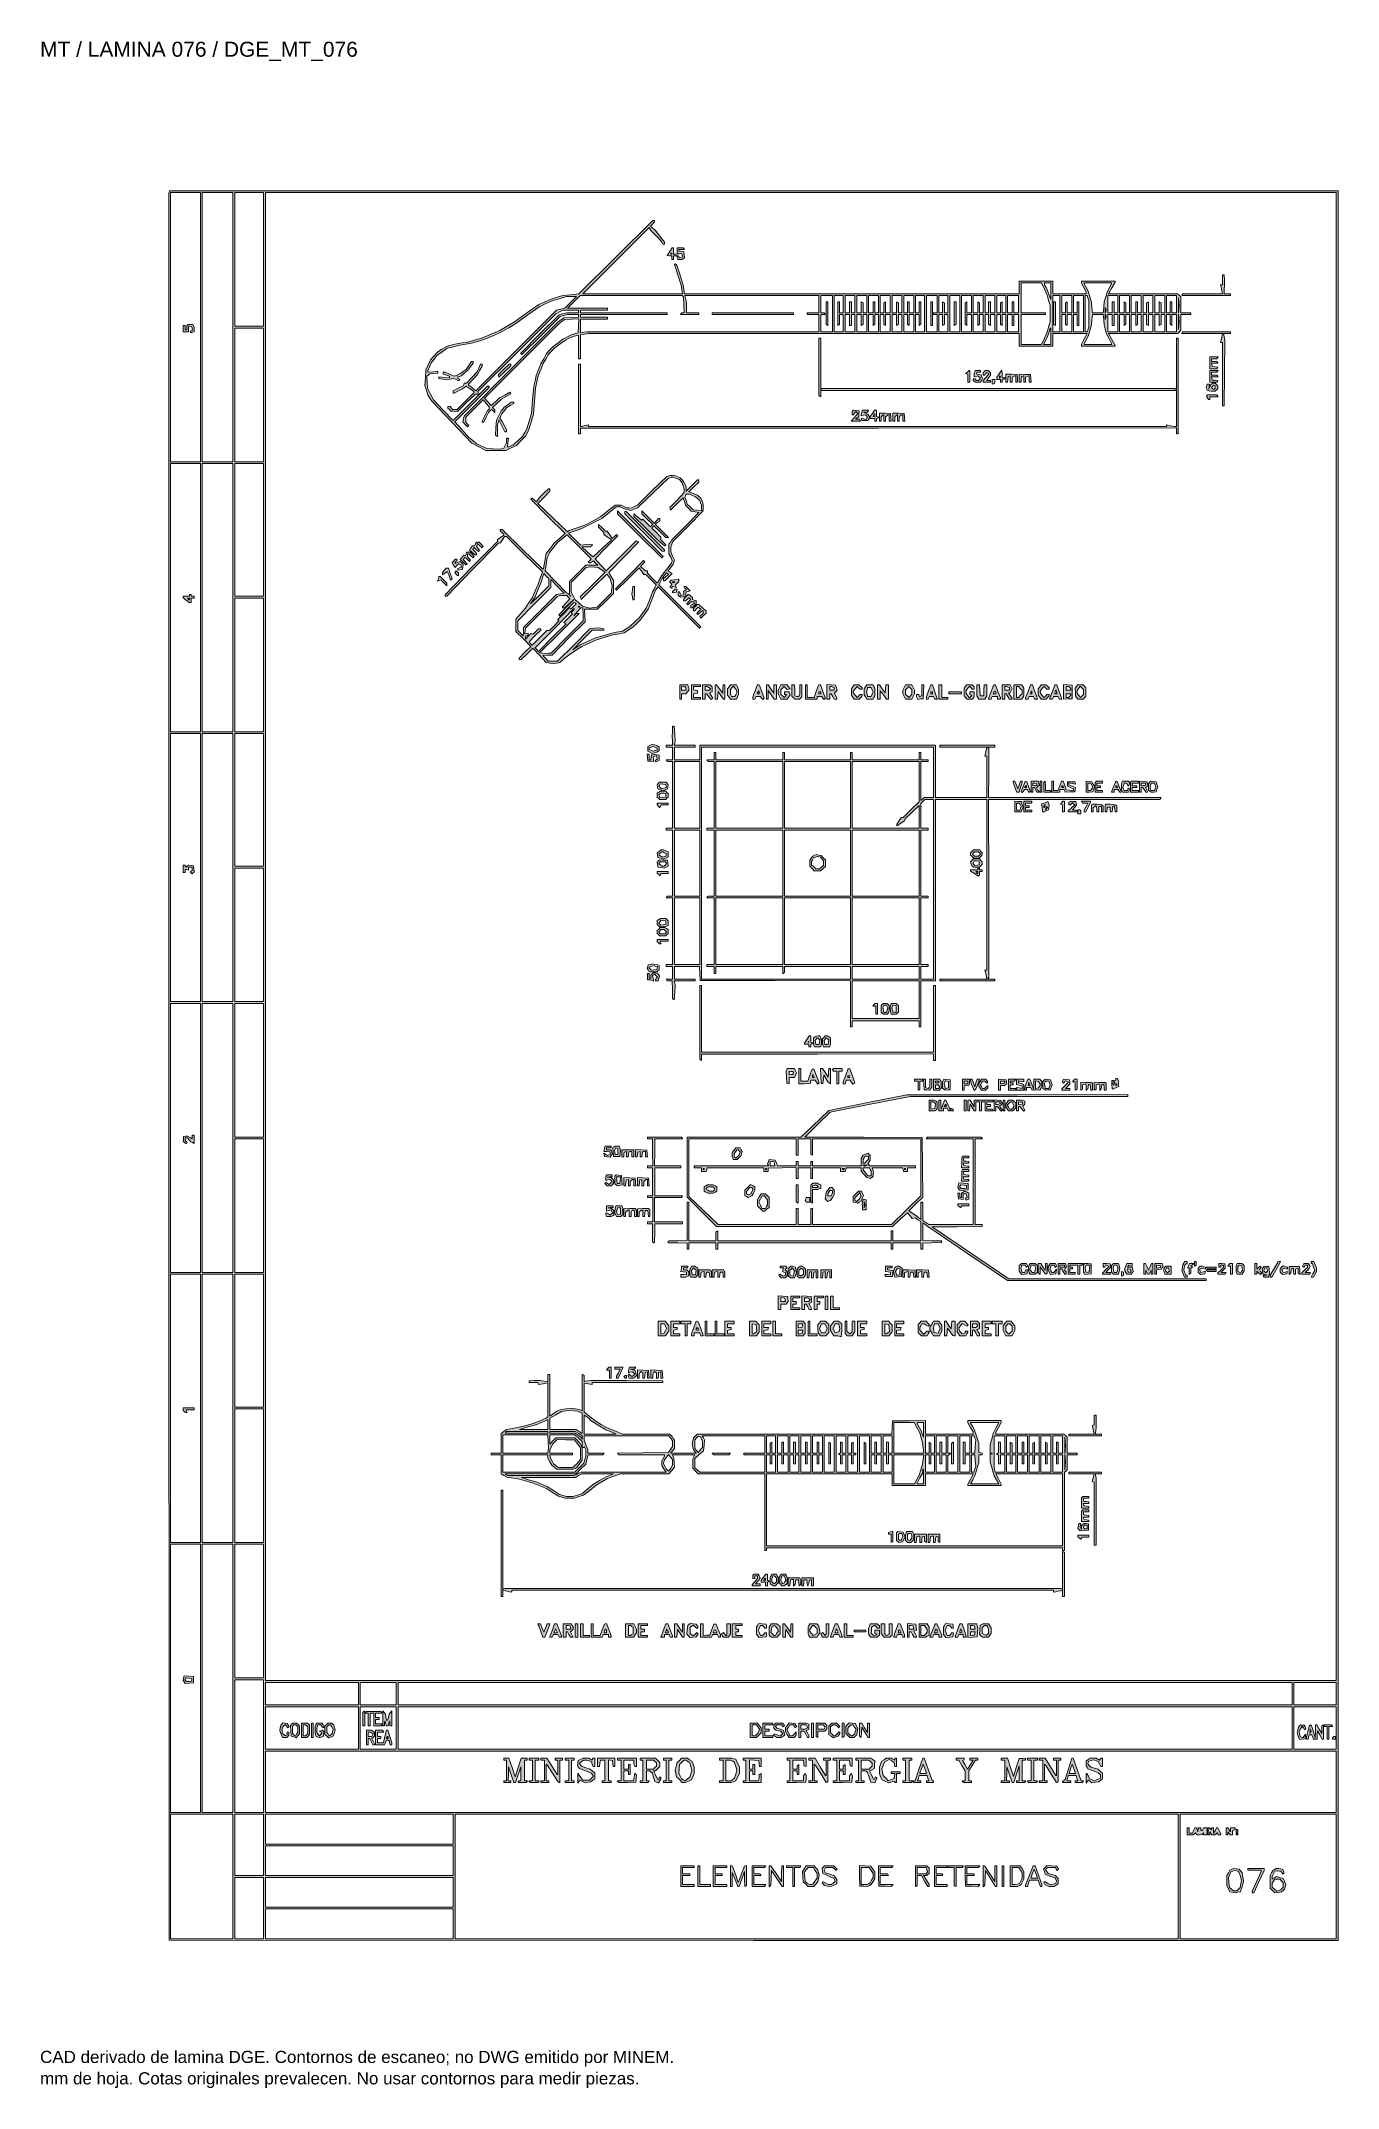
# Paper-space layout 'AN-20-DGE-076' of a CAD drawing. Header units: metres, sheet in millimetres. Extents: x 12 to 194, y 4 to 291.
import ezdxf

# ---------------------------------------------------------------- set-up
doc = ezdxf.new("R2010")
doc.units = ezdxf.units.M
for name, color, linetype, lineweight in [('DGE_CONTORNOS', 7, 'Continuous', 0), ('DGE_DATOS', 7, 'Continuous', 0), ('DGE_RELLENO', 7, 'Continuous', 0)]:
    doc.layers.add(name, color=color, linetype=linetype, lineweight=lineweight)
doc.styles.add('DGE_ARIAL', font='arial.ttf')

# ---------------------------------------------------------------- blocks, each defined once
blk = doc.blocks.new('LP_REF_DGE_MT_076')
at = {"layer": 'DGE_RELLENO'}
h = blk.add_hatch(color=7, dxfattribs=at)
h.paths.add_polyline_path([(30.08, 270.09), (30.02, 269.93), (30.05, 147.57), (30.09, 25.21), (111.95, 25.17), (193.81, 25.14), (193.81, 147.7), (193.81, 270.25), (111.98, 270.25), (30.14, 270.25)], flags=0)
h.paths.add_polyline_path([(34.45, 251.15), (34.45, 232.31), (32.36, 232.31), (30.28, 232.31), (30.28, 251.15), (30.28, 270), (32.36, 270), (34.45, 270)], flags=0)
h.paths.add_polyline_path([(39, 251.15), (39, 232.31), (36.85, 232.31), (34.7, 232.31), (34.7, 251.15), (34.7, 270), (36.85, 270), (39, 270)], flags=0)
h.paths.add_polyline_path([(43.3, 260.64), (43.3, 251.28), (41.28, 251.28), (39.26, 251.28), (39.26, 260.64), (39.26, 270), (41.28, 270), (43.3, 270)], flags=0)
h.paths.add_polyline_path([(193.56, 165.78), (193.56, 61.57), (118.56, 61.57), (43.56, 61.57), (43.56, 165.78), (43.56, 270), (118.56, 270), (193.56, 270)], flags=0)
h.paths.add_polyline_path([(43.3, 241.67), (43.3, 232.31), (41.28, 232.31), (39.26, 232.31), (39.26, 241.67), (39.26, 251.03), (41.28, 251.03), (43.3, 251.03)], flags=0)
h.paths.add_polyline_path([(34.45, 213.27), (34.45, 194.49), (32.36, 194.49), (30.28, 194.49), (30.28, 213.27), (30.28, 232.05), (32.36, 232.05), (34.45, 232.05)], flags=0)
h.paths.add_polyline_path([(39, 213.27), (39, 194.49), (36.85, 194.49), (34.7, 194.49), (34.7, 213.27), (34.7, 232.05), (36.85, 232.05), (39, 232.05)], flags=0)
h.paths.add_polyline_path([(43.3, 222.76), (43.3, 213.46), (41.28, 213.46), (39.26, 213.46), (39.26, 222.76), (39.26, 232.05), (41.28, 232.05), (43.3, 232.05)], flags=0)
h.paths.add_polyline_path([(43.3, 203.85), (43.3, 194.49), (41.28, 194.49), (39.26, 194.49), (39.26, 203.85), (39.26, 213.21), (41.28, 213.21), (43.3, 213.21)], flags=0)
h.paths.add_polyline_path([(34.45, 175.46), (34.45, 156.68), (32.36, 156.68), (30.28, 156.68), (30.28, 175.46), (30.28, 194.24), (32.36, 194.24), (34.45, 194.24)], flags=0)
h.paths.add_polyline_path([(39, 175.46), (39, 156.68), (36.85, 156.68), (34.7, 156.68), (34.7, 175.46), (34.7, 194.24), (36.85, 194.24), (39, 194.24)], flags=0)
h.paths.add_polyline_path([(43.3, 184.94), (43.3, 175.65), (41.28, 175.65), (39.26, 175.65), (39.26, 184.94), (39.26, 194.24), (41.28, 194.24), (43.3, 194.24)], flags=0)
h.paths.add_polyline_path([(43.3, 166.03), (43.3, 156.68), (41.28, 156.68), (39.26, 156.68), (39.26, 166.03), (39.26, 175.39), (41.28, 175.39), (43.3, 175.39)], flags=0)
h.paths.add_polyline_path([(34.45, 137.58), (34.45, 118.73), (32.36, 118.73), (30.28, 118.73), (30.28, 137.58), (30.28, 156.42), (32.36, 156.42), (34.45, 156.42)], flags=0)
h.paths.add_polyline_path([(39, 137.58), (39, 118.73), (36.85, 118.73), (34.7, 118.73), (34.7, 137.58), (34.7, 156.42), (36.85, 156.42), (39, 156.42)], flags=0)
h.paths.add_polyline_path([(43.3, 147.06), (43.3, 137.7), (41.28, 137.7), (39.26, 137.7), (39.26, 147.06), (39.26, 156.42), (41.28, 156.42), (43.3, 156.42)], flags=0)
h.paths.add_polyline_path([(43.3, 128.09), (43.3, 118.73), (41.28, 118.73), (39.26, 118.73), (39.26, 128.09), (39.26, 137.45), (41.28, 137.45), (43.3, 137.45)], flags=0)
h.paths.add_polyline_path([(34.45, 99.7), (34.45, 80.92), (32.36, 80.92), (30.28, 80.92), (30.28, 99.7), (30.28, 118.48), (32.36, 118.48), (34.45, 118.48)], flags=0)
h.paths.add_polyline_path([(39, 99.7), (39, 80.92), (36.85, 80.92), (34.7, 80.92), (34.7, 99.7), (34.7, 118.48), (36.85, 118.48), (39, 118.48)], flags=0)
h.paths.add_polyline_path([(43.3, 109.18), (43.3, 99.89), (41.28, 99.89), (39.26, 99.89), (39.26, 109.18), (39.26, 118.48), (41.28, 118.48), (43.3, 118.48)], flags=0)
h.paths.add_polyline_path([(43.3, 90.28), (43.3, 80.92), (41.28, 80.92), (39.26, 80.92), (39.26, 90.28), (39.26, 99.64), (41.28, 99.64), (43.3, 99.64)], flags=0)
h.paths.add_polyline_path([(34.45, 61.88), (34.45, 43.1), (32.36, 43.1), (30.28, 43.1), (30.28, 61.88), (30.28, 80.66), (32.36, 80.66), (34.45, 80.66)], flags=0)
h.paths.add_polyline_path([(39, 61.88), (39, 43.1), (36.85, 43.1), (34.7, 43.1), (34.7, 61.88), (34.7, 80.66), (36.85, 80.66), (39, 80.66)], flags=0)
h.paths.add_polyline_path([(43.3, 71.31), (43.3, 61.95), (41.28, 61.95), (39.26, 61.95), (39.26, 71.31), (39.26, 80.66), (41.28, 80.66), (43.3, 80.66)], flags=0)
h.paths.add_polyline_path([(43.3, 52.4), (43.3, 43.1), (41.28, 43.1), (39.26, 43.1), (39.26, 52.4), (39.26, 61.69), (41.28, 61.69), (43.3, 61.69)], flags=0)
h.paths.add_polyline_path([(56.58, 59.73), (56.58, 58.15), (50.07, 58.15), (43.56, 58.15), (43.56, 59.73), (43.56, 61.31), (50.07, 61.31), (56.58, 61.31)], flags=0)
h.paths.add_polyline_path([(61.89, 59.73), (61.89, 58.15), (59.37, 58.15), (56.84, 58.15), (56.84, 59.73), (56.84, 61.31), (59.37, 61.31), (61.89, 61.31)], flags=0)
h.paths.add_polyline_path([(187.36, 59.73), (187.36, 58.15), (124.75, 58.15), (62.15, 58.15), (62.15, 59.73), (62.15, 61.31), (124.75, 61.31), (187.36, 61.31)], flags=0)
h.paths.add_polyline_path([(193.56, 59.73), (193.56, 58.15), (190.58, 58.15), (187.61, 58.15), (187.61, 59.73), (187.61, 61.31), (190.58, 61.31), (193.56, 61.31)], flags=0)
h.paths.add_polyline_path([(56.58, 54.93), (56.58, 51.95), (50.07, 51.95), (43.56, 51.95), (43.56, 54.93), (43.56, 57.9), (50.07, 57.9), (56.58, 57.9)], flags=0)
h.paths.add_polyline_path([(61.89, 54.93), (61.89, 51.95), (59.37, 51.95), (56.84, 51.95), (56.84, 54.93), (56.84, 57.9), (59.37, 57.9), (61.89, 57.9)], flags=0)
h.paths.add_polyline_path([(187.36, 54.93), (187.36, 51.95), (124.75, 51.95), (62.15, 51.95), (62.15, 54.93), (62.15, 57.9), (124.75, 57.9), (187.36, 57.9)], flags=0)
h.paths.add_polyline_path([(193.56, 54.93), (193.56, 51.95), (190.58, 51.95), (187.61, 51.95), (187.61, 54.93), (187.61, 57.9), (190.58, 57.9), (193.56, 57.9)], flags=0)
h.paths.add_polyline_path([(193.56, 47.4), (193.56, 43.1), (118.56, 43.1), (43.56, 43.1), (43.56, 47.4), (43.56, 51.7), (118.56, 51.7), (193.56, 51.7)], flags=0)
h.paths.add_polyline_path([(39, 34.12), (39, 25.4), (34.64, 25.4), (30.28, 25.4), (30.28, 34.12), (30.28, 42.85), (34.64, 42.85), (39, 42.85)], flags=0)
h.paths.add_polyline_path([(43.3, 38.55), (43.3, 34.25), (41.28, 34.25), (39.26, 34.25), (39.26, 38.55), (39.26, 42.85), (41.28, 42.85), (43.3, 42.85)], flags=0)
h.paths.add_polyline_path([(69.86, 40.76), (69.86, 38.67), (56.71, 38.67), (43.56, 38.67), (43.56, 40.76), (43.56, 42.85), (56.71, 42.85), (69.86, 42.85)], flags=0)
h.paths.add_polyline_path([(171.42, 34.12), (171.42, 25.4), (120.77, 25.4), (70.12, 25.4), (70.12, 34.12), (70.12, 42.85), (120.77, 42.85), (171.42, 42.85)], flags=0)
h.paths.add_polyline_path([(193.56, 34.12), (193.56, 25.4), (182.62, 25.4), (171.68, 25.4), (171.68, 34.12), (171.68, 42.85), (182.62, 42.85), (193.56, 42.85)], flags=0)
h.paths.add_polyline_path([(69.86, 36.34), (69.86, 34.25), (56.71, 34.25), (43.56, 34.25), (43.56, 36.34), (43.56, 38.42), (56.71, 38.42), (69.86, 38.42)], flags=0)
h.paths.add_polyline_path([(43.3, 29.7), (43.3, 25.4), (41.28, 25.4), (39.26, 25.4), (39.26, 29.7), (39.26, 34), (41.28, 34), (43.3, 34)], flags=0)
h.paths.add_polyline_path([(69.86, 31.91), (69.86, 29.82), (56.71, 29.82), (43.56, 29.82), (43.56, 31.91), (43.56, 34), (56.71, 34), (69.86, 34)], flags=0)
h.paths.add_polyline_path([(69.86, 27.48), (69.86, 25.4), (56.71, 25.4), (43.56, 25.4), (43.56, 27.48), (43.56, 29.57), (56.71, 29.57), (69.86, 29.57)], flags=0)
h.paths.add_polyline_path([(32.64, 251.45), (32.55, 251.36), (32.55, 251.07), (32.55, 250.77), (32.43, 250.77), (32.3, 250.77), (32.3, 251.09), (32.3, 251.4), (32.17, 251.4), (32.05, 251.4), (32.05, 250.96), (32.05, 250.52), (32.43, 250.52), (32.81, 250.52), (32.81, 250.91), (32.81, 251.3), (33.03, 251.25), (33.25, 251.21), (33.29, 250.98), (33.34, 250.74), (33.17, 250.64), (33, 250.53), (33.09, 250.45), (33.17, 250.36), (33.37, 250.44), (33.56, 250.51), (33.56, 250.82), (33.56, 251.13), (33.49, 251.33), (33.41, 251.53), (33.07, 251.53), (32.72, 251.53)], flags=0)
h.paths.add_polyline_path([(92.64, 260.94), (87.45, 255.81), (86.34, 255.7), (85.23, 255.58), (84.41, 255.34), (83.59, 255.1), (82.72, 254.71), (81.86, 254.32), (80.15, 253.12), (78.45, 251.91), (77.41, 251.3), (76.38, 250.69), (75.17, 250.17), (73.97, 249.65), (72.84, 249.34), (71.7, 249.02), (71.13, 248.94), (70.56, 248.86), (69.74, 248.66), (68.91, 248.46), (68.28, 248.06), (67.65, 247.65), (67.16, 247.11), (66.67, 246.57), (66.35, 245.87), (66.03, 245.17), (65.97, 244.08), (65.91, 242.99), (66.11, 242.35), (66.3, 241.7), (66.61, 241.21), (66.93, 240.72), (69.7, 237.81), (72.46, 234.9), (73.46, 234.39), (74.45, 233.89), (75.86, 233.89), (77.26, 233.89), (77.99, 234.23), (78.72, 234.57), (79.35, 235.22), (79.99, 235.87), (80.22, 236.33), (80.46, 236.8), (80.78, 237.87), (81.1, 238.95), (81.24, 240.78), (81.39, 242.61), (81.58, 243.48), (81.78, 244.35), (82.13, 245.21), (82.49, 246.07), (82.84, 246.68), (83.18, 247.29), (83.64, 247.78), (84.09, 248.27), (84.85, 248.81), (85.61, 249.35), (86.12, 249.6), (86.62, 249.86), (87.03, 249.94), (87.44, 250.03), (87.44, 248.38), (87.44, 246.73), (87.57, 246.73), (87.7, 246.73), (87.7, 248.42), (87.7, 250.11), (88.28, 250.19), (88.87, 250.27), (119.02, 250.27), (149.16, 250.27), (149.16, 249.38), (149.16, 248.5), (151.5, 248.5), (153.84, 248.5), (153.84, 249.38), (153.84, 250.27), (156.25, 250.27), (158.65, 250.27), (158.27, 249.51), (157.89, 248.76), (157.89, 248.63), (157.89, 248.5), (160.23, 248.5), (162.57, 248.5), (162.57, 248.55), (162.57, 248.61), (162.12, 249.44), (161.66, 250.27), (166.52, 250.27), (171.38, 250.27), (171.59, 250.5), (171.8, 250.73), (171.8, 251.83), (171.8, 252.92), (172.5, 252.92), (173.19, 252.92), (173.19, 253.05), (173.19, 253.18), (172.5, 253.18), (171.8, 253.18), (171.8, 254.29), (171.8, 255.41), (171.57, 255.62), (171.34, 255.83), (166.5, 255.83), (161.66, 255.83), (162.12, 256.66), (162.57, 257.48), (162.57, 257.54), (162.57, 257.6), (160.23, 257.6), (157.89, 257.6), (157.89, 257.47), (157.89, 257.34), (158.21, 256.72), (158.52, 256.09), (158.52, 255.96), (158.52, 255.83), (156.18, 255.83), (153.84, 255.83), (153.84, 256.72), (153.84, 257.6), (151.5, 257.6), (149.16, 257.6), (149.16, 256.72), (149.16, 255.83), (125.72, 255.83), (102.27, 255.83), (102.19, 256.43), (102.1, 257.03), (101.65, 258.42), (101.2, 259.82), (101.09, 259.93), (100.98, 260.05), (100.92, 259.99), (100.85, 259.92), (101.34, 258.48), (101.82, 257.03), (101.91, 256.43), (102, 255.83), (95.01, 255.83), (88.01, 255.83), (92.67, 260.48), (97.32, 265.13), (97.45, 264.9), (97.59, 264.66), (98.2, 264.05), (98.82, 263.43), (99.02, 263.11), (99.23, 262.79), (99.35, 262.79), (99.46, 262.79), (99.46, 262.92), (99.46, 263.05), (98.81, 263.9), (98.17, 264.75), (97.83, 265.02), (97.5, 265.29), (97.78, 265.6), (98.07, 265.9), (98.07, 265.99), (98.07, 266.08), (97.95, 266.08), (97.83, 266.08)], flags=0)
h.paths.add_polyline_path([(152.68, 256.5), (153.07, 255.64), (153.27, 254.91), (153.48, 254.19), (153.48, 253.05), (153.48, 251.91), (153.27, 251.18), (153.07, 250.46), (152.68, 249.6), (152.29, 248.75), (150.85, 248.75), (149.42, 248.75), (149.42, 250.84), (149.42, 252.92), (151.12, 252.92), (152.83, 252.92), (152.83, 253.05), (152.83, 253.18), (151.12, 253.18), (149.42, 253.18), (149.42, 255.26), (149.42, 257.35), (150.85, 257.35), (152.29, 257.35)], flags=0)
h.paths.add_polyline_path([(153.58, 256.18), (153.57, 255.01), (153.34, 255.65), (153.12, 256.29), (152.91, 256.69), (152.7, 257.08), (152.7, 257.22), (152.7, 257.35), (153.15, 257.35), (153.59, 257.35)], flags=0)
h.paths.add_polyline_path([(162.06, 257.28), (162.06, 257.21), (161.77, 256.62), (161.47, 256.02), (161.27, 255.39), (161.07, 254.76), (160.98, 253.97), (160.9, 253.18), (160.16, 253.18), (159.43, 253.18), (159.34, 253.9), (159.26, 254.63), (159.02, 255.41), (158.79, 256.2), (158.53, 256.7), (158.27, 257.21), (158.27, 257.28), (158.27, 257.35), (160.17, 257.35), (162.06, 257.35)], flags=0)
h.paths.add_polyline_path([(102.04, 255.47), (102.11, 255.36), (102.16, 254.27), (102.22, 253.18), (102.05, 253.18), (101.88, 253.18), (101.8, 253.05), (101.72, 252.92), (102.99, 252.92), (104.26, 252.92), (104.26, 253.05), (104.26, 253.18), (103.4, 253.18), (102.54, 253.18), (102.54, 253.84), (102.54, 254.5), (102.43, 255.04), (102.33, 255.58), (111.71, 255.58), (121.09, 255.58), (121.09, 254.38), (121.09, 253.18), (120.26, 253.18), (119.44, 253.18), (119.44, 253.05), (119.44, 252.92), (120.26, 252.92), (121.09, 252.92), (121.09, 251.72), (121.09, 250.52), (104.87, 250.52), (88.64, 250.52), (88.17, 250.44), (87.7, 250.36), (87.7, 251.32), (87.7, 252.29), (89.59, 252.29), (91.49, 252.29), (91.49, 252.42), (91.49, 252.54), (89.59, 252.54), (87.7, 252.54), (87.7, 252.73), (87.7, 252.92), (93.77, 252.92), (99.84, 252.92), (99.84, 253.05), (99.84, 253.18), (93.77, 253.18), (87.7, 253.18), (87.7, 253.37), (87.7, 253.55), (89.59, 253.55), (91.49, 253.55), (91.49, 253.68), (91.49, 253.81), (88.68, 253.81), (85.86, 253.81), (86.76, 254.7), (87.67, 255.58), (94.82, 255.58), (101.97, 255.58)], flags=0)
h.paths.add_polyline_path([(122.98, 253.05), (122.98, 250.52), (122.16, 250.52), (121.34, 250.52), (121.34, 251.72), (121.34, 252.92), (121.66, 252.92), (121.99, 252.92), (121.91, 253.05), (121.83, 253.18), (121.58, 253.18), (121.34, 253.18), (121.34, 254.38), (121.34, 255.58), (122.16, 255.58), (122.98, 255.58)], flags=0)
h.paths.add_polyline_path([(124.5, 254.38), (124.5, 253.18), (124.25, 253.18), (123.99, 253.18), (123.99, 253.93), (123.99, 254.69), (123.87, 254.69), (123.74, 254.69), (123.74, 253.04), (123.74, 251.39), (123.87, 251.47), (123.99, 251.55), (123.99, 252.23), (123.99, 252.92), (124.25, 252.92), (124.5, 252.92), (124.5, 251.72), (124.5, 250.52), (123.87, 250.52), (123.24, 250.52), (123.24, 253.05), (123.24, 255.58), (123.87, 255.58), (124.5, 255.58)], flags=0)
h.paths.add_polyline_path([(126.14, 254.38), (126.14, 253.18), (125.89, 253.18), (125.64, 253.18), (125.64, 253.93), (125.64, 254.69), (125.51, 254.69), (125.39, 254.69), (125.39, 253.93), (125.39, 253.18), (125.07, 253.18), (124.75, 253.18), (124.75, 254.38), (124.75, 255.58), (125.45, 255.58), (126.14, 255.58)], flags=0)
h.paths.add_polyline_path([(127.79, 254.38), (127.79, 253.18), (127.54, 253.18), (127.28, 253.18), (127.28, 253.86), (127.28, 254.55), (127.16, 254.63), (127.03, 254.71), (127.03, 253.94), (127.03, 253.18), (126.71, 253.18), (126.4, 253.18), (126.4, 254.38), (126.4, 255.58), (127.09, 255.58), (127.79, 255.58)], flags=0)
h.paths.add_polyline_path([(129.43, 254.38), (129.43, 253.18), (129.18, 253.18), (128.93, 253.18), (128.93, 253.93), (128.93, 254.69), (128.8, 254.69), (128.67, 254.69), (128.67, 253.93), (128.67, 253.18), (128.36, 253.18), (128.04, 253.18), (128.04, 254.38), (128.04, 255.58), (128.74, 255.58), (129.43, 255.58)], flags=0)
h.paths.add_polyline_path([(131.08, 254.38), (131.08, 253.18), (130.76, 253.18), (130.44, 253.18), (130.44, 253.94), (130.44, 254.71), (130.32, 254.63), (130.19, 254.55), (130.19, 253.86), (130.19, 253.18), (129.94, 253.18), (129.69, 253.18), (129.69, 254.38), (129.69, 255.58), (130.38, 255.58), (131.08, 255.58)], flags=0)
h.paths.add_polyline_path([(132.72, 254.38), (132.72, 253.18), (132.47, 253.18), (132.22, 253.18), (132.22, 253.86), (132.22, 254.55), (132.09, 254.63), (131.96, 254.71), (131.96, 253.94), (131.96, 253.18), (131.65, 253.18), (131.33, 253.18), (131.33, 254.38), (131.33, 255.58), (132.03, 255.58), (132.72, 255.58)], flags=0)
h.paths.add_polyline_path([(134.37, 254.38), (134.37, 253.18), (134.05, 253.18), (133.73, 253.18), (133.73, 253.93), (133.73, 254.69), (133.61, 254.69), (133.48, 254.69), (133.48, 253.93), (133.48, 253.18), (133.23, 253.18), (132.97, 253.18), (132.97, 254.38), (132.97, 255.58), (133.67, 255.58), (134.37, 255.58)], flags=0)
h.paths.add_polyline_path([(135.88, 253.05), (135.88, 250.52), (135.25, 250.52), (134.62, 250.52), (134.62, 251.72), (134.62, 252.92), (134.87, 252.92), (135.12, 252.92), (135.12, 252.16), (135.12, 251.39), (135.25, 251.47), (135.38, 251.55), (135.38, 253.12), (135.38, 254.69), (135.25, 254.69), (135.12, 254.69), (135.12, 253.93), (135.12, 253.18), (134.87, 253.18), (134.62, 253.18), (134.62, 254.38), (134.62, 255.58), (135.25, 255.58), (135.88, 255.58)], flags=0)
h.paths.add_polyline_path([(137.65, 254.38), (137.65, 253.18), (137.4, 253.18), (137.15, 253.18), (137.15, 253.05), (137.15, 252.92), (137.4, 252.92), (137.65, 252.92), (137.65, 251.72), (137.65, 250.52), (136.9, 250.52), (136.14, 250.52), (136.14, 253.05), (136.14, 255.58), (136.9, 255.58), (137.65, 255.58)], flags=0)
h.paths.add_polyline_path([(139.17, 254.38), (139.17, 253.18), (138.92, 253.18), (138.67, 253.18), (138.67, 253.86), (138.67, 254.55), (138.54, 254.63), (138.41, 254.71), (138.41, 253.94), (138.41, 253.18), (138.16, 253.18), (137.91, 253.18), (137.91, 254.38), (137.91, 255.58), (138.54, 255.58), (139.17, 255.58)], flags=0)
h.paths.add_polyline_path([(140.82, 253.05), (140.82, 250.52), (140.12, 250.52), (139.43, 250.52), (139.43, 253.05), (139.43, 255.58), (140.12, 255.58), (140.82, 255.58)], flags=0)
h.paths.add_polyline_path([(142.46, 254.38), (142.46, 253.18), (142.14, 253.18), (141.83, 253.18), (141.83, 253.94), (141.83, 254.71), (141.7, 254.63), (141.57, 254.55), (141.57, 253.05), (141.57, 251.55), (141.7, 251.47), (141.83, 251.39), (141.83, 252.16), (141.83, 252.92), (142.14, 252.92), (142.46, 252.92), (142.46, 251.72), (142.46, 250.52), (141.76, 250.52), (141.07, 250.52), (141.07, 253.05), (141.07, 255.58), (141.76, 255.58), (142.46, 255.58)], flags=0)
h.paths.add_polyline_path([(144.1, 254.38), (144.1, 253.18), (143.85, 253.18), (143.6, 253.18), (143.6, 253.86), (143.6, 254.55), (143.47, 254.63), (143.35, 254.71), (143.35, 253.94), (143.35, 253.18), (143.03, 253.18), (142.71, 253.18), (142.71, 254.38), (142.71, 255.58), (143.41, 255.58), (144.1, 255.58)], flags=0)
h.paths.add_polyline_path([(145.75, 254.38), (145.75, 253.18), (145.43, 253.18), (145.12, 253.18), (145.12, 253.93), (145.12, 254.69), (144.99, 254.69), (144.86, 254.69), (144.86, 253.93), (144.86, 253.18), (144.61, 253.18), (144.36, 253.18), (144.36, 254.38), (144.36, 255.58), (145.05, 255.58), (145.75, 255.58)], flags=0)
h.paths.add_polyline_path([(147.27, 254.38), (147.27, 253.18), (147.01, 253.18), (146.76, 253.18), (146.76, 253.94), (146.76, 254.71), (146.63, 254.63), (146.51, 254.55), (146.51, 253.86), (146.51, 253.18), (146.25, 253.18), (146, 253.18), (146, 254.38), (146, 255.58), (146.63, 255.58), (147.27, 255.58)], flags=0)
h.paths.add_polyline_path([(149.04, 254.38), (149.04, 253.18), (148.72, 253.18), (148.4, 253.18), (148.4, 253.93), (148.4, 254.69), (148.28, 254.69), (148.15, 254.69), (148.15, 253.93), (148.15, 253.18), (147.84, 253.18), (147.52, 253.18), (147.52, 254.38), (147.52, 255.58), (148.28, 255.58), (149.04, 255.58)], flags=0)
h.paths.add_polyline_path([(154.85, 253.05), (154.85, 250.52), (154.35, 250.52), (153.84, 250.52), (153.84, 253.05), (153.84, 255.58), (154.35, 255.58), (154.85, 255.58)], flags=0)
h.paths.add_polyline_path([(156.5, 254.38), (156.5, 253.18), (156.18, 253.18), (155.87, 253.18), (155.87, 253.94), (155.87, 254.71), (155.74, 254.63), (155.61, 254.55), (155.61, 253.86), (155.61, 253.18), (155.36, 253.18), (155.11, 253.18), (155.11, 254.38), (155.11, 255.58), (155.8, 255.58), (156.5, 255.58)], flags=0)
h.paths.add_polyline_path([(158.14, 253.05), (158.14, 250.52), (157.45, 250.52), (156.75, 250.52), (156.75, 251.72), (156.75, 252.92), (157, 252.92), (157.26, 252.92), (157.26, 252.16), (157.26, 251.4), (157.38, 251.4), (157.51, 251.4), (157.51, 253.05), (157.51, 254.69), (157.38, 254.69), (157.26, 254.69), (157.26, 253.93), (157.26, 253.18), (157, 253.18), (156.75, 253.18), (156.75, 254.38), (156.75, 255.58), (157.45, 255.58), (158.14, 255.58)], flags=0)
h.paths.add_polyline_path([(158.77, 255.27), (158.89, 254.95), (158.91, 253.08), (158.92, 251.21), (158.79, 250.87), (158.66, 250.52), (158.53, 250.52), (158.4, 250.52), (158.4, 253.05), (158.4, 255.58), (158.53, 255.58), (158.66, 255.58)], flags=0)
h.paths.add_polyline_path([(162.95, 254.38), (162.95, 253.18), (162.7, 253.18), (162.44, 253.18), (162.44, 253.93), (162.44, 254.69), (162.32, 254.69), (162.19, 254.69), (162.19, 253.93), (162.19, 253.18), (161.87, 253.18), (161.56, 253.18), (161.56, 254.38), (161.56, 255.58), (162.25, 255.58), (162.95, 255.58)], flags=0)
h.paths.add_polyline_path([(164.59, 254.38), (164.59, 253.18), (164.34, 253.18), (164.09, 253.18), (164.09, 253.86), (164.09, 254.55), (163.96, 254.63), (163.83, 254.71), (163.83, 253.94), (163.83, 253.18), (163.52, 253.18), (163.2, 253.18), (163.2, 254.38), (163.2, 255.58), (163.9, 255.58), (164.59, 255.58)], flags=0)
h.paths.add_polyline_path([(166.24, 254.38), (166.24, 253.18), (165.98, 253.18), (165.73, 253.18), (165.73, 253.93), (165.73, 254.69), (165.61, 254.69), (165.48, 254.69), (165.48, 253.93), (165.48, 253.18), (165.16, 253.18), (164.85, 253.18), (164.85, 254.38), (164.85, 255.58), (165.54, 255.58), (166.24, 255.58)], flags=0)
h.paths.add_polyline_path([(167.88, 254.38), (167.88, 253.18), (167.57, 253.18), (167.25, 253.18), (167.25, 253.94), (167.25, 254.71), (167.12, 254.63), (167, 254.55), (167, 253.86), (167, 253.18), (166.74, 253.18), (166.49, 253.18), (166.49, 254.38), (166.49, 255.58), (167.19, 255.58), (167.88, 255.58)], flags=0)
h.paths.add_polyline_path([(169.53, 254.38), (169.53, 253.18), (169.27, 253.18), (169.02, 253.18), (169.02, 253.86), (169.02, 254.55), (168.89, 254.63), (168.77, 254.71), (168.77, 253.94), (168.77, 253.18), (168.45, 253.18), (168.13, 253.18), (168.13, 254.38), (168.13, 255.58), (168.83, 255.58), (169.53, 255.58)], flags=0)
h.paths.add_polyline_path([(171.17, 254.38), (171.17, 253.18), (170.85, 253.18), (170.54, 253.18), (170.54, 253.93), (170.54, 254.69), (170.41, 254.69), (170.28, 254.69), (170.28, 253.93), (170.28, 253.18), (170.03, 253.18), (169.78, 253.18), (169.78, 254.38), (169.78, 255.58), (170.47, 255.58), (171.17, 255.58)], flags=0)
h.paths.add_polyline_path([(86.33, 254.66), (85.54, 253.86), (84.94, 253.69), (84.34, 253.52), (78.69, 247.89), (73.04, 242.26), (72.53, 242.67), (72.01, 243.08), (72.01, 243.14), (72.01, 243.19), (72.65, 243.85), (73.29, 244.51), (73.6, 245.11), (73.91, 245.7), (73.91, 245.84), (73.91, 245.97), (73.8, 245.97), (73.7, 245.97), (73.46, 245.43), (73.21, 244.9), (72.47, 244.1), (71.73, 243.31), (71.57, 243.31), (71.41, 243.31), (71.34, 243.12), (71.26, 242.93), (70.56, 242.59), (69.86, 242.25), (69.86, 242.08), (69.86, 241.92), (69.93, 241.92), (70, 241.92), (70.59, 242.23), (71.19, 242.53), (71.44, 242.72), (71.69, 242.91), (72.23, 242.52), (72.77, 242.13), (72.77, 242.05), (72.77, 241.97), (71.59, 240.8), (70.4, 239.64), (70.09, 239.64), (69.77, 239.64), (69.61, 239.83), (69.45, 240.02), (69.28, 240.02), (69.1, 240.02), (69.1, 239.92), (69.1, 239.81), (69.33, 239.61), (69.55, 239.41), (69.86, 239.39), (70.18, 239.36), (70.35, 239.38), (70.53, 239.39), (71.75, 240.59), (72.98, 241.79), (73.2, 241.79), (73.43, 241.79), (73.37, 241.96), (73.3, 242.13), (78.76, 247.58), (84.22, 253.02), (84.75, 253.29), (85.28, 253.55), (86.36, 253.55), (87.44, 253.55), (87.44, 253.37), (87.44, 253.18), (86.61, 253.18), (85.78, 253.18), (85.24, 253.04), (84.7, 252.9), (82, 250.2), (79.3, 247.49), (79.39, 247.4), (79.48, 247.31), (82.17, 249.98), (84.85, 252.65), (85.36, 252.78), (85.86, 252.92), (86.65, 252.92), (87.44, 252.92), (87.44, 252.75), (87.44, 252.57), (86.39, 252.52), (85.34, 252.46), (84.97, 252.2), (84.6, 251.93), (77.99, 245.31), (71.39, 238.69), (71.31, 238.3), (71.23, 237.91), (71.55, 237.54), (71.86, 237.18), (71.96, 237.27), (72.05, 237.36), (71.84, 237.6), (71.63, 237.83), (71.63, 238.19), (71.63, 238.54), (72.84, 239.76), (74.05, 240.97), (74.48, 240.48), (74.92, 239.98), (74.92, 239.82), (74.92, 239.66), (74.79, 239.58), (74.66, 239.5), (74.29, 238.75), (73.91, 238.01), (73.91, 237.94), (73.91, 237.87), (74.03, 237.87), (74.16, 237.87), (74.49, 238.54), (74.82, 239.2), (75.02, 239.42), (75.22, 239.64), (75.45, 239.43), (75.68, 239.22), (75.68, 239.41), (75.68, 239.59), (75.52, 239.76), (75.36, 239.92), (76, 240.48), (76.63, 241.05), (77.29, 241.43), (77.96, 241.81), (77.89, 241.93), (77.81, 242.05), (77.08, 241.65), (76.35, 241.25), (75.77, 240.71), (75.19, 240.17), (74.72, 240.68), (74.26, 241.19), (79.49, 246.43), (84.72, 251.67), (85.09, 251.94), (85.46, 252.21), (86.46, 252.27), (87.45, 252.32), (87.42, 251.34), (87.38, 250.36), (86.87, 250.21), (86.37, 250.06), (85.8, 249.77), (85.23, 249.48), (84.55, 248.97), (83.88, 248.47), (83.41, 247.96), (82.95, 247.45), (82.54, 246.74), (82.13, 246.03), (81.82, 245.21), (81.51, 244.39), (81.33, 243.63), (81.14, 242.87), (80.99, 240.97), (80.84, 239.07), (80.52, 238), (80.2, 236.92), (79.89, 236.39), (79.58, 235.86), (78.9, 235.23), (78.22, 234.61), (77.84, 234.48), (77.47, 234.35), (77.54, 234.97), (77.61, 235.6), (77.47, 235.6), (77.32, 235.6), (77.32, 235.27), (77.32, 234.95), (77.13, 234.58), (76.94, 234.21), (76.62, 234.13), (76.29, 234.05), (75.44, 234.11), (74.58, 234.17), (73.86, 234.5), (73.14, 234.83), (72.6, 235.27), (72.07, 235.71), (71.07, 236.8), (70.08, 237.89), (72.5, 240.32), (74.93, 242.75), (74.84, 242.85), (74.74, 242.94), (72.31, 240.51), (69.87, 238.07), (68.48, 239.52), (67.09, 240.97), (66.67, 241.78), (66.26, 242.6), (66.22, 243.43), (66.17, 244.27), (66.37, 244.44), (66.57, 244.61), (67.14, 244.67), (67.71, 244.73), (67.71, 244.86), (67.71, 244.99), (67.02, 244.92), (66.32, 244.85), (66.32, 244.95), (66.32, 245.06), (66.56, 245.61), (66.8, 246.16), (67.19, 246.69), (67.58, 247.21), (68.31, 247.71), (69.04, 248.2), (69.93, 248.41), (70.81, 248.62), (71.63, 248.76), (72.44, 248.9), (73.45, 249.21), (74.46, 249.53), (75.55, 250.01), (76.63, 250.49), (77.64, 251.08), (78.65, 251.68), (80.33, 252.88), (82, 254.07), (82.86, 254.46), (83.71, 254.85), (84.72, 255.14), (85.74, 255.43), (86.43, 255.44), (87.12, 255.45)], flags=0)
h.paths.add_polyline_path([(171.52, 253.65), (171.47, 253.11), (171.47, 254.19), (171.47, 255.26), (171.52, 254.72), (171.56, 254.19)], flags=0)
h.paths.add_polyline_path([(161.27, 253.34), (161.21, 253.11), (161.2, 253.49), (161.2, 253.87), (161.26, 253.72), (161.32, 253.56)], flags=0)
h.paths.add_polyline_path([(125.39, 252.16), (125.39, 251.4), (125.51, 251.4), (125.64, 251.4), (125.64, 252.16), (125.64, 252.92), (125.89, 252.92), (126.14, 252.92), (126.14, 251.72), (126.14, 250.52), (125.45, 250.52), (124.75, 250.52), (124.75, 251.72), (124.75, 252.92), (125.07, 252.92), (125.39, 252.92)], flags=0)
h.paths.add_polyline_path([(127.03, 252.16), (127.03, 251.39), (127.16, 251.47), (127.28, 251.55), (127.28, 252.23), (127.28, 252.92), (127.54, 252.92), (127.79, 252.92), (127.79, 251.72), (127.79, 250.52), (127.09, 250.52), (126.4, 250.52), (126.4, 251.72), (126.4, 252.92), (126.71, 252.92), (127.03, 252.92)], flags=0)
h.paths.add_polyline_path([(128.67, 252.16), (128.67, 251.39), (128.8, 251.47), (128.93, 251.55), (128.93, 252.23), (128.93, 252.92), (129.18, 252.92), (129.43, 252.92), (129.43, 251.72), (129.43, 250.52), (128.74, 250.52), (128.04, 250.52), (128.04, 251.72), (128.04, 252.92), (128.36, 252.92), (128.67, 252.92)], flags=0)
h.paths.add_polyline_path([(130.19, 252.23), (130.19, 251.55), (130.32, 251.47), (130.44, 251.39), (130.44, 252.16), (130.44, 252.92), (130.76, 252.92), (131.08, 252.92), (131.08, 251.72), (131.08, 250.52), (130.38, 250.52), (129.69, 250.52), (129.69, 251.72), (129.69, 252.92), (129.94, 252.92), (130.19, 252.92)], flags=0)
h.paths.add_polyline_path([(131.96, 252.16), (131.96, 251.39), (132.09, 251.47), (132.22, 251.55), (132.22, 252.23), (132.22, 252.92), (132.47, 252.92), (132.72, 252.92), (132.72, 251.72), (132.72, 250.52), (132.03, 250.52), (131.33, 250.52), (131.33, 251.72), (131.33, 252.92), (131.65, 252.92), (131.96, 252.92)], flags=0)
h.paths.add_polyline_path([(133.48, 252.23), (133.48, 251.55), (133.61, 251.47), (133.73, 251.39), (133.73, 252.16), (133.73, 252.92), (134.05, 252.92), (134.37, 252.92), (134.37, 251.72), (134.37, 250.52), (133.67, 250.52), (132.97, 250.52), (132.97, 251.72), (132.97, 252.92), (133.23, 252.92), (133.48, 252.92)], flags=0)
h.paths.add_polyline_path([(138.41, 252.16), (138.41, 251.39), (138.54, 251.47), (138.67, 251.55), (138.67, 252.23), (138.67, 252.92), (138.92, 252.92), (139.17, 252.92), (139.17, 251.72), (139.17, 250.52), (138.54, 250.52), (137.91, 250.52), (137.91, 251.72), (137.91, 252.92), (138.16, 252.92), (138.41, 252.92)], flags=0)
h.paths.add_polyline_path([(143.35, 252.16), (143.35, 251.39), (143.47, 251.47), (143.6, 251.55), (143.6, 252.23), (143.6, 252.92), (143.85, 252.92), (144.1, 252.92), (144.1, 251.72), (144.1, 250.52), (143.41, 250.52), (142.71, 250.52), (142.71, 251.72), (142.71, 252.92), (143.03, 252.92), (143.35, 252.92)], flags=0)
h.paths.add_polyline_path([(144.86, 252.23), (144.86, 251.55), (144.99, 251.47), (145.12, 251.39), (145.12, 252.16), (145.12, 252.92), (145.43, 252.92), (145.75, 252.92), (145.75, 251.72), (145.75, 250.52), (145.05, 250.52), (144.36, 250.52), (144.36, 251.72), (144.36, 252.92), (144.61, 252.92), (144.86, 252.92)], flags=0)
h.paths.add_polyline_path([(146.51, 252.23), (146.51, 251.55), (146.63, 251.47), (146.76, 251.39), (146.76, 252.16), (146.76, 252.92), (147.01, 252.92), (147.27, 252.92), (147.27, 251.72), (147.27, 250.52), (146.63, 250.52), (146, 250.52), (146, 251.72), (146, 252.92), (146.25, 252.92), (146.51, 252.92)], flags=0)
h.paths.add_polyline_path([(148.15, 252.16), (148.15, 251.4), (148.28, 251.4), (148.4, 251.4), (148.4, 252.16), (148.4, 252.92), (148.72, 252.92), (149.04, 252.92), (149.04, 251.72), (149.04, 250.52), (148.28, 250.52), (147.52, 250.52), (147.52, 251.72), (147.52, 252.92), (147.84, 252.92), (148.15, 252.92)], flags=0)
h.paths.add_polyline_path([(155.61, 252.23), (155.61, 251.55), (155.74, 251.47), (155.87, 251.39), (155.87, 252.16), (155.87, 252.92), (156.18, 252.92), (156.5, 252.92), (156.5, 251.72), (156.5, 250.52), (155.8, 250.52), (155.11, 250.52), (155.11, 251.72), (155.11, 252.92), (155.36, 252.92), (155.61, 252.92)], flags=0)
h.paths.add_polyline_path([(160.98, 252.2), (161.07, 251.47), (161.21, 250.9), (161.34, 250.33), (161.7, 249.61), (162.06, 248.88), (162.06, 248.82), (162.06, 248.75), (160.17, 248.75), (158.27, 248.75), (158.27, 248.82), (158.27, 248.89), (158.53, 249.39), (158.79, 249.9), (159.02, 250.69), (159.26, 251.47), (159.34, 252.2), (159.43, 252.92), (160.16, 252.92), (160.9, 252.92)], flags=0)
h.paths.add_polyline_path([(161.27, 252.45), (161.21, 252.23), (161.2, 252.61), (161.2, 252.99), (161.26, 252.83), (161.32, 252.67)], flags=0)
h.paths.add_polyline_path([(162.19, 252.16), (162.19, 251.4), (162.32, 251.4), (162.44, 251.4), (162.44, 252.16), (162.44, 252.92), (162.7, 252.92), (162.95, 252.92), (162.95, 251.72), (162.95, 250.52), (162.25, 250.52), (161.56, 250.52), (161.56, 251.72), (161.56, 252.92), (161.87, 252.92), (162.19, 252.92)], flags=0)
h.paths.add_polyline_path([(163.83, 252.16), (163.83, 251.39), (163.96, 251.47), (164.09, 251.55), (164.09, 252.23), (164.09, 252.92), (164.34, 252.92), (164.59, 252.92), (164.59, 251.72), (164.59, 250.52), (163.9, 250.52), (163.2, 250.52), (163.2, 251.72), (163.2, 252.92), (163.52, 252.92), (163.83, 252.92)], flags=0)
h.paths.add_polyline_path([(165.48, 252.16), (165.48, 251.39), (165.61, 251.47), (165.73, 251.55), (165.73, 252.23), (165.73, 252.92), (165.98, 252.92), (166.24, 252.92), (166.24, 251.72), (166.24, 250.52), (165.54, 250.52), (164.85, 250.52), (164.85, 251.72), (164.85, 252.92), (165.16, 252.92), (165.48, 252.92)], flags=0)
h.paths.add_polyline_path([(167, 252.23), (167, 251.55), (167.12, 251.47), (167.25, 251.39), (167.25, 252.16), (167.25, 252.92), (167.57, 252.92), (167.88, 252.92), (167.88, 251.72), (167.88, 250.52), (167.19, 250.52), (166.49, 250.52), (166.49, 251.72), (166.49, 252.92), (166.74, 252.92), (167, 252.92)], flags=0)
h.paths.add_polyline_path([(168.77, 252.16), (168.77, 251.39), (168.89, 251.47), (169.02, 251.55), (169.02, 252.23), (169.02, 252.92), (169.27, 252.92), (169.53, 252.92), (169.53, 251.72), (169.53, 250.52), (168.83, 250.52), (168.13, 250.52), (168.13, 251.72), (168.13, 252.92), (168.45, 252.92), (168.77, 252.92)], flags=0)
h.paths.add_polyline_path([(170.28, 252.23), (170.28, 251.55), (170.41, 251.47), (170.54, 251.39), (170.54, 252.16), (170.54, 252.92), (170.85, 252.92), (171.17, 252.92), (171.17, 251.72), (171.17, 250.52), (170.47, 250.52), (169.78, 250.52), (169.78, 251.72), (169.78, 252.92), (170.03, 252.92), (170.28, 252.92)], flags=0)
h.paths.add_polyline_path([(171.52, 251.37), (171.47, 250.84), (171.47, 251.91), (171.47, 252.99), (171.52, 252.45), (171.56, 251.91)], flags=0)
h.paths.add_polyline_path([(153.59, 249.89), (153.59, 248.75), (153.08, 248.75), (152.57, 248.75), (152.88, 249.35), (153.18, 249.95), (153.34, 250.49), (153.5, 251.03), (153.55, 251.03), (153.59, 251.03)], flags=0)
h.paths.add_polyline_path([(100.19, 261.74), (99.84, 261.21), (100.16, 261.17), (100.47, 261.13), (100.47, 260.88), (100.47, 260.64), (100.6, 260.64), (100.72, 260.64), (100.72, 260.89), (100.72, 261.14), (100.91, 261.14), (101.1, 261.14), (101.1, 261.27), (101.1, 261.4), (100.91, 261.4), (100.72, 261.4), (100.72, 261.84), (100.72, 262.28), (100.63, 262.28), (100.53, 262.28)], flags=0)
h.paths.add_polyline_path([(100.47, 261.46), (100.47, 261.4), (100.41, 261.4), (100.34, 261.4), (100.34, 261.46), (100.34, 261.52), (100.41, 261.52), (100.47, 261.52)], flags=0)
h.paths.add_polyline_path([(101.23, 261.85), (101.23, 261.41), (101.57, 261.44), (101.91, 261.46), (101.96, 261.24), (102.01, 261.02), (101.79, 260.93), (101.58, 260.85), (101.48, 261.03), (101.37, 261.2), (101.28, 261.11), (101.2, 261.03), (101.27, 260.83), (101.35, 260.64), (101.64, 260.64), (101.92, 260.64), (102.09, 260.75), (102.26, 260.85), (102.22, 261.28), (102.18, 261.71), (101.83, 261.75), (101.48, 261.79), (101.48, 261.91), (101.48, 262.03), (101.87, 262.03), (102.26, 262.03), (102.18, 262.16), (102.1, 262.28), (101.66, 262.28), (101.23, 262.28)], flags=0)
h.paths.add_polyline_path([(177.62, 257.79), (177.62, 257.1), (177.49, 257.1), (177.36, 257.1), (177.42, 256.81), (177.48, 256.53), (177.55, 256.18), (177.63, 255.83), (174.85, 255.83), (172.07, 255.83), (171.99, 255.7), (171.91, 255.58), (175.34, 255.58), (178.76, 255.58), (178.76, 255.7), (178.76, 255.83), (178.3, 255.83), (177.85, 255.83), (177.88, 256.43), (177.91, 257.03), (177.89, 257.76), (177.87, 258.49), (177.75, 258.49), (177.62, 258.49)], flags=0)
h.paths.add_polyline_path([(171.99, 250.39), (171.91, 250.27), (174.77, 250.27), (177.63, 250.27), (177.56, 249.95), (177.49, 249.63), (177.43, 249.32), (177.36, 249), (177.49, 249), (177.62, 249), (177.62, 244.58), (177.62, 240.15), (177.74, 240.15), (177.86, 240.15), (177.9, 244.73), (177.94, 249.32), (177.86, 249.79), (177.78, 250.27), (178.27, 250.27), (178.76, 250.27), (178.76, 250.39), (178.76, 250.52), (175.41, 250.52), (172.07, 250.52)], flags=0)
h.paths.add_polyline_path([(121.09, 245.59), (121.09, 241.55), (121.21, 241.48), (121.34, 241.4), (121.34, 241.85), (121.34, 242.29), (146.25, 242.29), (171.17, 242.29), (171.17, 239.77), (171.17, 237.24), (171.01, 237.25), (170.85, 237.25), (170.32, 237.35), (169.78, 237.46), (169.78, 237.35), (169.78, 237.24), (129.31, 237.24), (88.83, 237.24), (88.83, 237.35), (88.83, 237.47), (88.36, 237.36), (87.89, 237.25), (87.79, 237.24), (87.7, 237.24), (87.7, 241.6), (87.7, 245.97), (87.57, 245.97), (87.44, 245.97), (87.44, 241.1), (87.44, 236.23), (87.57, 236.23), (87.7, 236.23), (87.7, 236.61), (87.7, 236.99), (129.43, 237.02), (171.17, 237.05), (171.17, 236.64), (171.17, 236.23), (171.3, 236.23), (171.42, 236.23), (171.42, 242.93), (171.42, 249.63), (171.3, 249.63), (171.17, 249.63), (171.17, 246.02), (171.17, 242.41), (171.05, 242.48), (170.94, 242.56), (146.25, 242.55), (121.57, 242.55), (121.45, 242.48), (121.34, 242.41), (121.34, 246.02), (121.34, 249.63), (121.21, 249.63), (121.09, 249.63)], flags=0)
h.paths.add_polyline_path([(175.85, 246.16), (175.85, 245.33), (176.35, 245.33), (176.85, 245.33), (176.92, 245.45), (176.99, 245.57), (176.58, 245.61), (176.17, 245.65), (176.13, 245.87), (176.08, 246.09), (176.54, 246.09), (177, 246.09), (176.92, 246.22), (176.85, 246.35), (176.47, 246.35), (176.1, 246.35), (176.1, 246.54), (176.1, 246.73), (176.47, 246.73), (176.85, 246.73), (176.92, 246.85), (177, 246.98), (176.43, 246.98), (175.85, 246.98)], flags=0)
h.paths.add_polyline_path([(141.89, 244.87), (141.64, 244.67), (141.8, 244.61), (141.95, 244.55), (141.95, 244), (141.95, 243.44), (142.08, 243.44), (142.21, 243.44), (142.21, 244.26), (142.21, 245.08), (142.18, 245.08), (142.14, 245.07)], flags=0)
h.paths.add_polyline_path([(142.92, 244.88), (142.84, 244.68), (142.84, 244.43), (142.84, 244.18), (143.1, 244.26), (143.36, 244.34), (143.54, 244.19), (143.73, 244.04), (143.58, 243.86), (143.44, 243.69), (143.27, 243.69), (143.09, 243.69), (143.09, 243.82), (143.09, 243.94), (142.9, 243.94), (142.71, 243.94), (142.71, 243.84), (142.71, 243.74), (142.86, 243.59), (143.02, 243.44), (143.37, 243.44), (143.72, 243.44), (143.85, 243.69), (143.99, 243.95), (143.91, 244.21), (143.83, 244.46), (143.46, 244.53), (143.1, 244.61), (143.17, 244.72), (143.23, 244.83), (143.48, 244.83), (143.72, 244.83), (143.72, 244.95), (143.72, 245.08), (143.36, 245.08), (142.99, 245.08)], flags=0)
h.paths.add_polyline_path([(144.26, 244.93), (144.1, 244.78), (144.1, 244.61), (144.1, 244.45), (144.19, 244.45), (144.27, 244.45), (144.41, 244.64), (144.55, 244.82), (144.73, 244.71), (144.91, 244.6), (144.51, 244.14), (144.1, 243.68), (144.1, 243.56), (144.1, 243.44), (144.61, 243.44), (145.12, 243.44), (145.12, 243.56), (145.12, 243.69), (144.85, 243.69), (144.59, 243.69), (144.85, 244.06), (145.12, 244.42), (145.12, 244.6), (145.12, 244.78), (144.96, 244.93), (144.81, 245.08), (144.61, 245.08), (144.41, 245.08)], flags=0)
h.paths.add_polyline_path([(146.35, 244.64), (146, 244.14), (146, 243.98), (146, 243.82), (146.25, 243.82), (146.51, 243.82), (146.51, 243.63), (146.51, 243.44), (146.63, 243.44), (146.76, 243.44), (146.76, 243.58), (146.76, 243.73), (146.98, 243.89), (147.2, 244.06), (146.99, 244.07), (146.77, 244.07), (146.74, 244.61), (146.7, 245.14)], flags=0)
h.paths.add_polyline_path([(146.47, 244.11), (146.38, 244.03), (146.38, 244.2), (146.38, 244.36), (146.47, 244.28), (146.55, 244.2)], flags=0)
h.paths.add_polyline_path([(175.85, 244.26), (175.85, 243.44), (176.35, 243.44), (176.85, 243.44), (176.92, 243.56), (176.99, 243.67), (176.58, 243.71), (176.17, 243.75), (176.13, 243.97), (176.08, 244.2), (176.54, 244.2), (177, 244.2), (176.92, 244.32), (176.85, 244.45), (176.47, 244.45), (176.1, 244.45), (176.1, 244.64), (176.1, 244.83), (176.47, 244.83), (176.85, 244.83), (176.92, 244.95), (177, 245.08), (176.43, 245.08), (175.85, 245.08)], flags=0)
h.paths.add_polyline_path([(147.27, 244.01), (147.27, 243.44), (147.38, 243.44), (147.5, 243.44), (147.54, 243.84), (147.58, 244.24), (147.74, 244.29), (147.9, 244.34), (147.9, 243.89), (147.9, 243.44), (148.03, 243.44), (148.15, 243.44), (148.15, 243.8), (148.15, 244.17), (148.35, 244.25), (148.55, 244.32), (148.6, 244.32), (148.66, 244.32), (148.66, 243.88), (148.66, 243.44), (148.79, 243.44), (148.92, 243.44), (148.89, 243.97), (148.85, 244.51), (148.06, 244.55), (147.27, 244.58)], flags=0)
h.paths.add_polyline_path([(149.16, 244), (149.16, 243.44), (149.28, 243.44), (149.4, 243.44), (149.44, 243.84), (149.48, 244.24), (149.64, 244.29), (149.8, 244.34), (149.8, 243.89), (149.8, 243.44), (149.92, 243.44), (150.05, 243.44), (150.05, 243.8), (150.05, 244.17), (150.25, 244.25), (150.45, 244.32), (150.5, 244.32), (150.55, 244.32), (150.55, 243.88), (150.55, 243.44), (150.69, 243.44), (150.82, 243.44), (150.78, 243.97), (150.74, 244.51), (149.95, 244.54), (149.16, 244.57)], flags=0)
h.paths.add_polyline_path([(145.37, 243.49), (145.37, 243.16), (145.53, 243.21), (145.69, 243.27), (145.73, 243.54), (145.77, 243.82), (145.57, 243.82), (145.37, 243.82)], flags=0)
h.paths.add_polyline_path([(176.14, 243.21), (175.99, 243.11), (175.85, 242.8), (175.72, 242.49), (175.77, 242.84), (175.81, 243.18), (175.65, 243.18), (175.49, 243.18), (175.41, 242.95), (175.34, 242.71), (175.41, 242.52), (175.49, 242.32), (175.76, 242.25), (176.04, 242.18), (176.32, 242.17), (176.59, 242.17), (176.79, 242.37), (176.99, 242.57), (176.99, 242.74), (176.99, 242.91), (176.79, 243.11), (176.59, 243.31), (176.44, 243.31), (176.29, 243.31)], flags=0)
h.paths.add_polyline_path([(176.61, 242.74), (176.61, 242.57), (176.51, 242.5), (176.41, 242.44), (176.23, 242.55), (176.06, 242.66), (176.22, 242.86), (176.38, 243.05), (176.5, 242.99), (176.61, 242.92)], flags=0)
h.paths.add_polyline_path([(175.44, 241.59), (175.36, 241.51), (175.51, 241.27), (175.66, 241.03), (175.75, 241.03), (175.85, 241.03), (175.85, 241.22), (175.85, 241.41), (176.43, 241.41), (177, 241.41), (176.92, 241.54), (176.85, 241.67), (176.18, 241.67), (175.51, 241.67)], flags=0)
h.paths.add_polyline_path([(125.86, 239.44), (125.77, 239.35), (125.77, 239.12), (125.77, 238.88), (125.85, 238.88), (125.93, 238.88), (126.09, 239.11), (126.25, 239.33), (126.4, 239.18), (126.55, 239.04), (126.08, 238.52), (125.61, 238), (126.26, 238), (126.92, 238), (126.84, 238.12), (126.76, 238.25), (126.49, 238.26), (126.21, 238.26), (126.44, 238.44), (126.67, 238.61), (126.69, 239.03), (126.71, 239.45), (126.33, 239.49), (125.95, 239.53)], flags=0)
h.paths.add_polyline_path([(127.11, 239.23), (127.03, 238.95), (127.03, 238.84), (127.03, 238.73), (127.33, 238.81), (127.63, 238.88), (127.77, 238.72), (127.9, 238.56), (127.8, 238.39), (127.69, 238.22), (127.35, 238.3), (127.01, 238.39), (127.06, 238.23), (127.11, 238.06), (127.53, 238.06), (127.95, 238.06), (128.09, 238.28), (128.23, 238.5), (128.09, 238.73), (127.95, 238.95), (127.65, 239.1), (127.35, 239.26), (127.62, 239.26), (127.9, 239.26), (127.98, 239.39), (128.06, 239.52), (127.62, 239.52), (127.19, 239.52)], flags=0)
h.paths.add_polyline_path([(128.58, 239.07), (128.29, 238.63), (128.29, 238.51), (128.29, 238.38), (128.61, 238.38), (128.93, 238.38), (128.93, 238.19), (128.93, 238), (129.05, 238), (129.18, 238), (129.18, 238.18), (129.18, 238.36), (129.34, 238.43), (129.5, 238.5), (129.34, 238.58), (129.18, 238.65), (129.18, 239.08), (129.18, 239.52), (129.02, 239.51), (128.86, 239.51)], flags=0)
h.paths.add_polyline_path([(128.93, 238.82), (128.93, 238.63), (128.8, 238.63), (128.68, 238.63), (128.75, 238.82), (128.83, 239.01), (128.88, 239.01), (128.93, 239.01)], flags=0)
h.paths.add_polyline_path([(129.56, 238.57), (129.56, 238), (129.69, 238), (129.81, 238), (129.81, 238.3), (129.81, 238.6), (130, 238.76), (130.19, 238.91), (130.19, 238.46), (130.19, 238), (130.32, 238), (130.44, 238), (130.44, 238.29), (130.44, 238.58), (130.6, 238.73), (130.75, 238.88), (130.85, 238.88), (130.95, 238.88), (130.95, 238.44), (130.95, 238), (131.08, 238), (131.22, 238), (131.18, 238.54), (131.14, 239.07), (130.35, 239.1), (129.56, 239.13)], flags=0)
h.paths.add_polyline_path([(131.46, 238.57), (131.46, 238), (131.58, 238), (131.71, 238), (131.71, 238.3), (131.71, 238.6), (131.9, 238.76), (132.09, 238.91), (132.09, 238.46), (132.09, 238), (132.22, 238), (132.34, 238), (132.34, 238.29), (132.34, 238.58), (132.49, 238.73), (132.65, 238.88), (132.75, 238.88), (132.85, 238.88), (132.85, 238.44), (132.85, 238), (132.98, 238), (133.12, 238), (133.08, 238.54), (133.04, 239.07), (132.25, 239.1), (131.46, 239.13)], flags=0)
h.paths.add_polyline_path([(100.03, 230.32), (99.77, 230.26), (97.75, 228.26), (95.73, 226.26), (95.28, 226.04), (94.84, 225.81), (94.48, 225.84), (94.12, 225.86), (93.76, 226.05), (93.4, 226.24), (92.96, 226.24), (92.53, 226.24), (91.53, 225.44), (90.54, 224.64), (89.47, 224.05), (88.39, 223.47), (87.25, 223.06), (86.12, 222.66), (85.99, 222.56), (85.86, 222.47), (83.8, 224.45), (81.73, 226.44), (82.56, 227.31), (83.4, 228.19), (83.4, 228.35), (83.4, 228.51), (83.3, 228.51), (83.21, 228.51), (82.57, 227.91), (81.94, 227.31), (81.73, 226.99), (81.53, 226.68), (81.21, 226.97), (80.89, 227.27), (80.82, 227.15), (80.75, 227.04), (83.14, 224.65), (85.53, 222.27), (84.78, 221.58), (84.02, 220.9), (83.47, 220.17), (82.91, 219.45), (82.71, 218.39), (82.51, 217.34), (82.46, 217.29), (82.41, 217.24), (79.57, 220.03), (76.72, 222.82), (76.58, 222.82), (76.44, 222.82), (76.44, 222.71), (76.44, 222.61), (76.69, 222.38), (76.95, 222.15), (76.94, 222.07), (76.94, 222), (76.5, 221.7), (76.06, 221.4), (76.06, 221.28), (76.06, 221.15), (72.39, 217.42), (68.72, 213.68), (68.72, 213.57), (68.72, 213.46), (68.84, 213.46), (68.96, 213.46), (72.59, 217.19), (76.23, 220.92), (76.37, 220.93), (76.5, 220.93), (76.79, 221.37), (77.07, 221.81), (77.21, 221.81), (77.34, 221.81), (79.85, 219.33), (82.36, 216.86), (82.07, 216.01), (81.79, 215.17), (81.35, 214.21), (80.91, 213.26), (80.43, 212.51), (79.95, 211.75), (79.3, 211.01), (78.65, 210.26), (78.65, 209.4), (78.65, 208.54), (79.7, 207.49), (80.74, 206.44), (79.92, 205.62), (79.1, 204.81), (79.1, 204.71), (79.1, 204.61), (79.25, 204.61), (79.4, 204.61), (80.21, 205.4), (81.01, 206.19), (81.96, 205.19), (82.91, 204.19), (83.41, 204.1), (83.92, 204.01), (84.35, 204.1), (84.78, 204.2), (85.57, 204.83), (86.37, 205.46), (87.13, 205.94), (87.89, 206.42), (88.92, 206.89), (89.95, 207.37), (91, 207.69), (92.06, 208.01), (92.94, 208.17), (93.81, 208.33), (94.45, 208.76), (95.09, 209.19), (95.58, 209.65), (96.07, 210.11), (96.62, 210.87), (97.17, 211.64), (97.68, 212.97), (98.19, 214.3), (98.38, 214.54), (98.56, 214.79), (101.47, 211.89), (104.38, 208.98), (104.48, 209.08), (104.57, 209.17), (101.62, 212.12), (98.67, 215.07), (98.9, 215.5), (99.12, 215.93), (99.43, 216.35), (99.75, 216.76), (99.88, 216.63), (100.01, 216.51), (99.67, 216.24), (99.33, 215.97), (99.33, 215.79), (99.33, 215.61), (99.43, 215.61), (99.53, 215.61), (100.03, 216.12), (100.53, 216.63), (100.34, 216.75), (100.15, 216.87), (100.03, 216.92), (99.91, 216.96), (100.31, 217.45), (100.7, 217.95), (100.78, 218.23), (100.86, 218.51), (100.6, 219.1), (100.34, 219.69), (100.34, 220.05), (100.34, 220.4), (100.48, 220.76), (100.61, 221.11), (102.76, 223.27), (104.9, 225.42), (104.9, 225.9), (104.9, 226.37), (104.72, 226.78), (104.55, 227.18), (104.31, 227.4), (104.07, 227.61), (103.47, 227.84), (102.87, 228.08), (103.57, 228.77), (104.26, 229.45), (104.26, 229.62), (104.26, 229.78), (104.17, 229.78), (104.08, 229.78), (103.29, 228.99), (102.49, 228.2), (102.49, 228.48), (102.49, 228.75), (102.34, 229.11), (102.19, 229.46), (101.93, 229.76), (101.67, 230.05), (101.25, 230.23), (100.82, 230.41), (100.55, 230.4), (100.28, 230.38)], flags=0)
h.paths.add_polyline_path([(101.12, 229.98), (101.55, 229.8), (101.75, 229.57), (101.95, 229.33), (102.1, 228.91), (102.24, 228.48), (102.24, 228.23), (102.24, 227.98), (101.22, 226.93), (100.19, 225.88), (100.25, 225.71), (100.3, 225.54), (101.19, 226.4), (102.07, 227.25), (102.25, 226.72), (102.42, 226.2), (102.82, 225.78), (103.21, 225.36), (103.75, 225.27), (104.29, 225.19), (102.4, 223.28), (100.5, 221.37), (100.3, 221.05), (100.09, 220.74), (100.09, 220.07), (100.09, 219.4), (100.33, 218.93), (100.56, 218.46), (100.5, 218.27), (100.44, 218.08), (99.76, 217.23), (99.08, 216.38), (98.8, 215.9), (98.53, 215.42), (98.48, 215.37), (98.44, 215.31), (97.75, 215.99), (97.06, 216.68), (97.06, 216.84), (97.06, 217), (96.96, 217), (96.87, 217), (96.49, 217.31), (96.11, 217.61), (96.41, 217.94), (96.72, 218.27), (96.63, 218.36), (96.54, 218.45), (94.56, 216.47), (92.58, 214.48), (92.67, 214.39), (92.76, 214.3), (94.34, 215.87), (95.91, 217.43), (95.95, 217.38), (96, 217.32), (96.28, 216.91), (96.57, 216.5), (96.71, 216.5), (96.86, 216.5), (97.58, 215.78), (98.3, 215.07), (98.05, 214.56), (97.79, 214.06), (97.35, 212.92), (96.91, 211.79), (96.43, 211.14), (95.95, 210.49), (95.27, 209.85), (94.59, 209.21), (94.08, 208.88), (93.58, 208.56), (92.76, 208.41), (91.93, 208.26), (90.87, 207.94), (89.81, 207.62), (88.78, 207.15), (87.76, 206.68), (87.19, 206.33), (86.62, 205.97), (87.98, 207.35), (89.34, 208.72), (90.16, 208.71), (90.98, 208.7), (90.98, 208.8), (90.98, 208.9), (90.54, 208.98), (90.1, 209.06), (89.56, 208.98), (89.01, 208.9), (86.74, 206.63), (84.47, 204.36), (83.83, 204.36), (83.19, 204.36), (82.79, 204.77), (82.4, 205.18), (83.05, 205.21), (83.71, 205.23), (86.03, 207.57), (88.36, 209.9), (88.31, 210.76), (88.26, 211.63), (89.18, 211.63), (90.1, 211.63), (91.2, 212.74), (92.31, 213.84), (92.31, 214.76), (92.31, 215.68), (91.98, 216.24), (91.66, 216.81), (93.75, 218.95), (95.85, 221.08), (95.68, 221.15), (95.51, 221.21), (93.4, 219.11), (91.3, 217.01), (90.52, 217.86), (89.74, 218.71), (91.34, 220.32), (92.93, 221.93), (92.84, 222.02), (92.75, 222.11), (92.45, 221.82), (92.15, 221.54), (91.79, 222.05), (91.43, 222.56), (91.31, 222.57), (91.18, 222.57), (90.71, 223.04), (90.23, 223.51), (90.23, 223.31), (90.23, 223.12), (90.6, 222.76), (90.98, 222.39), (90.98, 222.25), (90.98, 222.1), (91.5, 221.74), (92.03, 221.38), (90.78, 220.21), (89.53, 219.04), (89.46, 219.03), (89.38, 219.03), (88.64, 219.7), (87.9, 220.38), (88.48, 220.39), (89.07, 220.4), (89.21, 220.48), (89.34, 220.56), (89.34, 220.65), (89.34, 220.75), (88.52, 220.69), (87.7, 220.64), (86.86, 221.46), (86.01, 222.28), (86.95, 222.62), (87.89, 222.96), (89.28, 223.65), (90.67, 224.34), (91.68, 225.16), (92.69, 225.97), (92.98, 225.98), (93.27, 225.98), (93.62, 225.81), (93.96, 225.64), (94.36, 225.56), (94.77, 225.49), (95.23, 225.68), (95.7, 225.87), (97.86, 227.93), (100.03, 229.99), (100.22, 230.06), (100.41, 230.14), (100.55, 230.15), (100.69, 230.16)], flags=0)
h.paths.add_polyline_path([(103.4, 227.57), (103.82, 227.38), (104.1, 227.14), (104.39, 226.89), (104.52, 226.56), (104.64, 226.22), (104.64, 225.83), (104.64, 225.44), (104.06, 225.51), (103.48, 225.58), (103.07, 225.98), (102.66, 226.38), (102.49, 226.87), (102.33, 227.36), (102.41, 227.55), (102.49, 227.75), (102.73, 227.75), (102.97, 227.75)], flags=0)
h.paths.add_polyline_path([(89, 218.49), (88.79, 218.27), (88.88, 218.18), (88.97, 218.09), (89.24, 218.25), (89.5, 218.42), (89.8, 218.11), (90.11, 217.81), (89.27, 217.81), (88.44, 217.81), (87.29, 216.66), (86.14, 215.51), (86.14, 214.62), (86.14, 213.73), (85.94, 213.84), (85.74, 213.95), (84.24, 215.47), (82.74, 217), (82.89, 217.92), (83.04, 218.84), (83.21, 219.22), (83.37, 219.6), (83.95, 220.32), (84.53, 221.04), (85.19, 221.56), (85.84, 222.08), (87.52, 220.4), (89.21, 218.72)], flags=0)
h.paths.add_polyline_path([(90.65, 217.16), (91.15, 216.85), (89.41, 215.11), (87.67, 213.37), (87.73, 213.19), (87.79, 213.02), (89.58, 214.79), (91.38, 216.56), (91.62, 216.26), (91.87, 215.97), (92.01, 215.45), (92.15, 214.93), (92.07, 214.42), (91.99, 213.91), (91.02, 212.93), (90.05, 211.95), (89.53, 211.87), (89.01, 211.8), (88.5, 211.93), (88, 212.07), (87.46, 212.53), (86.93, 212.98), (86.66, 213.5), (86.4, 214.02), (86.4, 214.71), (86.41, 215.4), (87.46, 216.45), (88.5, 217.5), (88.83, 217.55), (89.15, 217.59), (89.66, 217.53), (90.16, 217.47)], flags=0)
h.paths.add_polyline_path([(83.27, 215.43), (83.27, 214.91), (81.99, 213.65), (80.71, 212.39), (81.02, 212.89), (81.33, 213.4), (81.78, 214.47), (82.24, 215.55), (82.39, 216.09), (82.55, 216.63), (82.91, 216.29), (83.27, 215.94)], flags=0)
h.paths.add_polyline_path([(84.88, 213.8), (84.32, 213.7), (82.02, 211.39), (79.72, 209.09), (79.69, 208.5), (79.66, 207.91), (79.29, 208.28), (78.92, 208.65), (78.91, 209.34), (78.91, 210.04), (81.21, 212.36), (83.52, 214.68), (83.52, 215.24), (83.52, 215.8), (84.48, 214.85), (85.43, 213.91)], flags=0)
h.paths.add_polyline_path([(85.99, 213.33), (86.22, 213.08), (85.7, 212.54), (85.17, 212), (85.17, 211.91), (85.17, 211.82), (85.32, 211.82), (85.47, 211.82), (86.11, 212.42), (86.75, 213.02), (85.7, 211.94), (84.65, 210.86), (84.74, 210.76), (84.84, 210.67), (85.81, 211.64), (86.78, 212.61), (86.93, 212.52), (87.08, 212.42), (86.74, 212.07), (86.4, 211.71), (86.26, 211.77), (86.11, 211.82), (85.3, 211), (84.49, 210.18), (84.58, 210.09), (84.67, 210), (84, 209.33), (83.34, 208.66), (83.15, 208.66), (82.96, 208.66), (81.94, 207.64), (80.91, 206.62), (80.7, 206.86), (80.49, 207.09), (81.31, 207.9), (82.13, 208.71), (82.13, 208.81), (82.13, 208.91), (81.96, 208.91), (81.8, 208.91), (81.43, 208.53), (81.07, 208.15), (80.94, 208.2), (80.8, 208.25), (80.39, 207.86), (79.98, 207.47), (79.98, 207.67), (79.98, 207.87), (80.17, 207.94), (80.36, 208.02), (80.36, 208.16), (80.36, 208.31), (80.11, 208.24), (79.87, 208.18), (79.94, 208.57), (80.01, 208.97), (82.23, 211.21), (84.46, 213.45), (84.72, 213.5), (84.98, 213.55), (85.37, 213.57), (85.76, 213.59)], flags=0)
h.paths.add_polyline_path([(86.3, 213.53), (86.3, 213.46), (86.24, 213.46), (86.18, 213.46), (86.18, 213.53), (86.18, 213.59), (86.24, 213.59), (86.3, 213.59)], flags=0)
h.paths.add_polyline_path([(87.57, 212.01), (87.57, 211.94), (87.51, 211.94), (87.44, 211.94), (87.44, 212.01), (87.44, 212.07), (87.51, 212.07), (87.57, 212.07)], flags=0)
h.paths.add_polyline_path([(88.06, 210.91), (88.09, 210.01), (85.85, 207.76), (83.61, 205.51), (83.22, 205.47), (82.83, 205.43), (82.4, 205.48), (81.97, 205.53), (84.74, 208.29), (87.5, 211.06), (87.31, 211.06), (87.11, 211.06), (86.93, 210.9), (86.75, 210.74), (87.25, 211.28), (87.75, 211.82), (87.89, 211.82), (88.02, 211.82)], flags=0)
h.paths.add_polyline_path([(86.62, 211.44), (86.39, 211.18), (86.47, 211.1), (86.56, 211.02), (85.97, 210.39), (85.38, 209.77), (85.52, 209.68), (85.67, 209.59), (83.73, 207.67), (81.8, 205.74), (81.58, 205.98), (81.36, 206.22), (84.04, 208.96), (86.71, 211.69), (86.78, 211.69), (86.85, 211.69)], flags=0)
h.paths.add_polyline_path([(73, 220.8), (72.84, 220.54), (72.69, 220.54), (72.55, 220.54), (72.35, 220.24), (72.15, 219.93), (72.53, 219.61), (72.92, 219.28), (73.03, 219.28), (73.15, 219.28), (73.15, 219.37), (73.15, 219.45), (72.89, 219.74), (72.62, 220.02), (72.71, 220.17), (72.8, 220.31), (73.1, 220.03), (73.4, 219.74), (73.49, 219.83), (73.57, 219.91), (73.35, 220.16), (73.12, 220.41), (73.2, 220.62), (73.28, 220.84), (73.6, 220.54), (73.91, 220.25), (73.99, 220.33), (74.08, 220.42), (73.78, 220.74), (73.49, 221.05), (73.32, 221.05), (73.15, 221.05)], flags=0)
h.paths.add_polyline_path([(71.67, 219.41), (71.6, 219.15), (71.46, 219.15), (71.31, 219.15), (71.08, 218.88), (70.85, 218.62), (71.24, 218.23), (71.63, 217.84), (71.71, 217.93), (71.8, 218.02), (71.53, 218.3), (71.27, 218.59), (71.38, 218.77), (71.49, 218.96), (71.82, 218.65), (72.14, 218.35), (72.22, 218.44), (72.31, 218.52), (72.1, 218.75), (71.89, 218.98), (71.89, 219.2), (71.89, 219.41), (71.97, 219.41), (72.06, 219.41), (72.35, 219.13), (72.64, 218.86), (72.73, 218.94), (72.81, 219.03), (72.52, 219.34), (72.22, 219.66), (71.98, 219.66), (71.74, 219.66)], flags=0)
h.paths.add_polyline_path([(69.93, 218.4), (69.7, 218.15), (69.92, 217.82), (70.14, 217.49), (70.38, 217.75), (70.62, 218.01), (70.81, 217.93), (71, 217.86), (71, 217.67), (71, 217.49), (70.75, 217.42), (70.5, 217.35), (70.5, 217.23), (70.5, 217.11), (70.84, 217.15), (71.19, 217.19), (71.23, 217.58), (71.27, 217.97), (71.06, 218.15), (70.85, 218.32), (70.49, 218.18), (70.12, 218.04), (70.12, 218.15), (70.12, 218.25), (70.24, 218.33), (70.37, 218.41), (70.37, 218.53), (70.37, 218.65), (70.26, 218.65), (70.16, 218.65)], flags=0)
h.paths.add_polyline_path([(68.62, 217.09), (68.35, 216.8), (68.35, 216.63), (68.35, 216.47), (68.66, 216.67), (68.97, 216.88), (69.02, 216.88), (69.07, 216.88), (69.29, 216.3), (69.51, 215.72), (69.62, 215.83), (69.73, 215.93), (69.46, 216.66), (69.19, 217.38), (69.04, 217.38), (68.9, 217.38)], flags=0)
h.paths.add_polyline_path([(70.18, 216.88), (70.1, 216.75), (70.29, 216.56), (70.48, 216.37), (70.55, 216.37), (70.62, 216.37), (70.62, 216.55), (70.62, 216.72), (70.44, 216.87), (70.26, 217.02)], flags=0)
h.paths.add_polyline_path([(67.84, 216.13), (67.84, 216.01), (67.75, 215.79), (67.67, 215.57), (67.9, 215.66), (68.13, 215.75), (68.56, 215.34), (68.98, 214.93), (68.98, 215.12), (68.98, 215.31), (68.5, 215.78), (68.02, 216.24), (67.93, 216.24), (67.84, 216.24)], flags=0)
h.paths.add_polyline_path([(100.85, 215.77), (100.41, 215.72), (100.29, 215.61), (100.18, 215.5), (100.34, 215.3), (100.5, 215.11), (100.35, 214.93), (100.2, 214.75), (100.33, 214.67), (100.45, 214.6), (100.52, 214.71), (100.6, 214.83), (100.87, 214.76), (101.15, 214.69), (101.07, 214.88), (100.99, 215.08), (101.24, 215.3), (101.48, 215.53), (101.48, 215.7), (101.48, 215.87), (101.39, 215.85), (101.29, 215.82)], flags=0)
h.paths.add_polyline_path([(100.81, 215.4), (100.72, 215.32), (100.64, 215.4), (100.55, 215.49), (100.72, 215.49), (100.89, 215.49)], flags=0)
h.paths.add_polyline_path([(102.24, 214.73), (102.24, 214.62), (102.39, 214.53), (102.53, 214.44), (102.33, 214.29), (102.13, 214.14), (102.16, 213.9), (102.18, 213.66), (101.95, 213.61), (101.72, 213.57), (101.65, 213.83), (101.58, 214.09), (101.47, 214.09), (101.36, 214.09), (101.36, 213.86), (101.36, 213.62), (101.54, 213.47), (101.72, 213.32), (102.07, 213.36), (102.43, 213.4), (102.47, 213.73), (102.51, 214.07), (102.78, 214.14), (103.05, 214.21), (102.75, 214.53), (102.45, 214.85), (102.35, 214.85), (102.24, 214.85)], flags=0)
h.paths.add_polyline_path([(100.75, 214.29), (100.6, 214.11), (100.6, 214.03), (100.6, 213.95), (100.88, 213.99), (101.16, 214.03), (101.21, 214.25), (101.25, 214.47), (101.08, 214.47), (100.91, 214.46)], flags=0)
h.paths.add_polyline_path([(102.45, 213.36), (102.11, 213.01), (102.11, 212.92), (102.11, 212.83), (102.26, 212.83), (102.41, 212.83), (102.63, 213.03), (102.86, 213.23), (103, 213.15), (103.15, 213.06), (102.86, 212.75), (102.58, 212.45), (102.66, 212.37), (102.75, 212.28), (102.98, 212.49), (103.21, 212.7), (103.42, 212.7), (103.63, 212.7), (103.63, 212.58), (103.63, 212.46), (103.38, 212.32), (103.13, 212.19), (103.13, 212), (103.13, 211.82), (103.23, 211.82), (103.33, 211.82), (103.61, 212.11), (103.88, 212.4), (103.88, 212.63), (103.88, 212.85), (103.63, 212.92), (103.38, 212.99), (103.38, 213.13), (103.38, 213.28), (103.12, 213.5), (102.87, 213.72), (102.83, 213.72), (102.79, 213.72)], flags=0)
h.paths.add_polyline_path([(103.78, 212.03), (103.51, 211.74), (103.51, 211.59), (103.51, 211.44), (103.61, 211.44), (103.72, 211.44), (103.95, 211.69), (104.18, 211.94), (104.35, 211.8), (104.53, 211.65), (104.25, 211.36), (103.97, 211.06), (104.05, 210.98), (104.14, 210.89), (104.43, 211.16), (104.72, 211.44), (104.81, 211.44), (104.9, 211.44), (104.9, 211.27), (104.9, 211.1), (104.65, 210.87), (104.4, 210.65), (104.47, 210.53), (104.55, 210.41), (104.91, 210.76), (105.28, 211.11), (105.28, 211.25), (105.28, 211.39), (104.77, 211.86), (104.26, 212.32), (104.16, 212.32), (104.06, 212.32)], flags=0)
h.paths.add_polyline_path([(101.61, 200.06), (101.61, 199.04), (101.73, 199.04), (101.86, 199.04), (101.86, 199.42), (101.86, 199.8), (102.16, 199.8), (102.45, 199.8), (102.66, 200.03), (102.87, 200.27), (102.87, 200.47), (102.87, 200.67), (102.8, 200.87), (102.72, 201.07), (102.16, 201.07), (101.61, 201.07)], flags=0)
h.paths.add_polyline_path([(102.47, 200.53), (102.51, 200.31), (102.19, 200.31), (101.86, 200.31), (101.86, 200.57), (101.86, 200.83), (102.14, 200.79), (102.43, 200.75)], flags=0)
h.paths.add_polyline_path([(103.25, 200.06), (103.25, 199.04), (103.88, 199.04), (104.52, 199.04), (104.52, 199.17), (104.52, 199.3), (104.01, 199.3), (103.51, 199.3), (103.51, 199.54), (103.51, 199.79), (103.79, 199.83), (104.07, 199.87), (104.07, 200.06), (104.07, 200.25), (103.79, 200.29), (103.51, 200.33), (103.51, 200.57), (103.51, 200.81), (104.01, 200.81), (104.52, 200.81), (104.52, 200.94), (104.52, 201.07), (103.88, 201.07), (103.25, 201.07)], flags=0)
h.paths.add_polyline_path([(104.77, 200.06), (104.77, 199.04), (104.96, 199.04), (105.15, 199.04), (105.15, 199.42), (105.15, 199.8), (105.24, 199.8), (105.34, 199.81), (105.68, 199.39), (106.02, 198.98), (106.11, 199.08), (106.21, 199.18), (105.99, 199.56), (105.77, 199.93), (105.96, 200.01), (106.16, 200.08), (106.16, 200.42), (106.16, 200.76), (106.01, 200.92), (105.86, 201.07), (105.31, 201.07), (104.77, 201.07)], flags=0)
h.paths.add_polyline_path([(105.67, 200.68), (105.92, 200.55), (105.84, 200.43), (105.77, 200.31), (105.46, 200.31), (105.15, 200.31), (105.15, 200.56), (105.15, 200.81), (105.28, 200.81), (105.42, 200.81)], flags=0)
h.paths.add_polyline_path([(106.54, 200.06), (106.54, 199.04), (106.72, 199.04), (106.91, 199.04), (106.94, 199.57), (106.98, 200.1), (107.35, 199.57), (107.71, 199.04), (107.82, 199.04), (107.93, 199.04), (107.93, 200.06), (107.93, 201.07), (107.81, 201.07), (107.69, 201.07), (107.65, 200.47), (107.62, 199.87), (107.18, 200.47), (106.75, 201.07), (106.65, 201.07), (106.54, 201.07)], flags=0)
h.paths.add_polyline_path([(108.51, 200.79), (108.31, 200.51), (108.31, 200.06), (108.31, 199.61), (108.51, 199.33), (108.71, 199.04), (109.12, 199.04), (109.54, 199.04), (109.68, 199.37), (109.83, 199.69), (109.83, 200.06), (109.83, 200.42), (109.68, 200.75), (109.54, 201.07), (109.12, 201.07), (108.71, 201.07)], flags=0)
h.paths.add_polyline_path([(109.58, 200.1), (109.58, 199.91), (109.45, 199.67), (109.31, 199.42), (109.08, 199.42), (108.84, 199.42), (108.77, 199.62), (108.69, 199.82), (108.69, 200.12), (108.69, 200.42), (108.91, 200.63), (109.12, 200.85), (109.35, 200.56), (109.58, 200.28)], flags=0)
h.paths.add_polyline_path([(112.18, 200.22), (111.85, 199.36), (111.85, 199.2), (111.85, 199.04), (111.98, 199.04), (112.11, 199.04), (112.19, 199.23), (112.26, 199.42), (112.58, 199.42), (112.9, 199.42), (113.06, 199.2), (113.22, 198.98), (113.32, 199.08), (113.43, 199.18), (113.1, 200.09), (112.78, 200.99), (112.65, 201.04), (112.51, 201.08)], flags=0)
h.paths.add_polyline_path([(112.69, 199.84), (112.61, 199.76), (112.54, 199.84), (112.46, 199.91), (112.56, 200.07), (112.66, 200.23), (112.71, 200.07), (112.76, 199.91)], flags=0)
h.paths.add_polyline_path([(113.75, 200.06), (113.75, 199.04), (113.88, 199.04), (114, 199.04), (114, 199.65), (114, 200.25), (114.41, 199.65), (114.83, 199.05), (114.98, 199.05), (115.14, 199.04), (115.14, 200.06), (115.14, 201.07), (114.95, 201.07), (114.76, 201.07), (114.76, 200.47), (114.76, 199.87), (114.37, 200.47), (113.97, 201.07), (113.86, 201.07), (113.75, 201.07)], flags=0)
h.paths.add_polyline_path([(115.59, 200.69), (115.39, 200.32), (115.39, 200.06), (115.39, 199.79), (115.59, 199.42), (115.78, 199.04), (116.22, 199.04), (116.65, 199.04), (116.86, 199.36), (117.07, 199.67), (116.99, 199.87), (116.92, 200.06), (116.6, 200.06), (116.28, 200.06), (116.28, 199.87), (116.28, 199.68), (116.42, 199.68), (116.56, 199.68), (116.4, 199.48), (116.24, 199.29), (116.01, 199.5), (115.77, 199.72), (115.77, 200.03), (115.77, 200.35), (115.98, 200.58), (116.19, 200.82), (116.42, 200.62), (116.64, 200.41), (116.84, 200.46), (117.05, 200.5), (116.84, 200.78), (116.64, 201.07), (116.21, 201.07), (115.78, 201.07)], flags=0)
h.paths.add_polyline_path([(117.29, 200.27), (117.29, 199.46), (117.52, 199.25), (117.75, 199.04), (118.07, 199.04), (118.38, 199.04), (118.53, 199.2), (118.68, 199.35), (118.68, 200.21), (118.68, 201.07), (118.56, 201.07), (118.43, 201.07), (118.43, 200.4), (118.43, 199.74), (118.32, 199.57), (118.21, 199.4), (117.97, 199.44), (117.73, 199.49), (117.7, 200.28), (117.66, 201.07), (117.48, 201.07), (117.29, 201.07)], flags=0)
h.paths.add_polyline_path([(119.19, 200.06), (119.19, 199.04), (120.01, 199.04), (120.83, 199.04), (120.83, 199.23), (120.83, 199.42), (121.17, 199.42), (121.5, 199.42), (121.66, 199.2), (121.82, 198.98), (121.92, 199.07), (122.01, 199.16), (121.66, 200.12), (121.31, 201.08), (121.17, 201.03), (121.04, 200.99), (120.73, 200.14), (120.42, 199.3), (119.93, 199.3), (119.44, 199.3), (119.44, 200.18), (119.44, 201.07), (119.31, 201.07), (119.19, 201.07)], flags=0)
h.paths.add_polyline_path([(121.34, 199.93), (121.34, 199.8), (121.21, 199.8), (121.09, 199.8), (121.09, 199.93), (121.09, 200.06), (121.21, 200.06), (121.34, 200.06)], flags=0)
h.paths.add_polyline_path([(122.22, 200.06), (122.22, 199.04), (122.41, 199.04), (122.6, 199.04), (122.6, 199.42), (122.6, 199.8), (122.7, 199.8), (122.8, 199.8), (123.03, 199.42), (123.25, 199.04), (123.43, 199.04), (123.62, 199.04), (123.61, 199.14), (123.61, 199.23), (123.43, 199.55), (123.26, 199.87), (123.46, 200.09), (123.66, 200.32), (123.54, 200.66), (123.42, 201), (122.82, 201.04), (122.22, 201.08)], flags=0)
h.paths.add_polyline_path([(123.04, 200.74), (123.24, 200.66), (123.24, 200.49), (123.24, 200.31), (122.92, 200.31), (122.6, 200.31), (122.6, 200.56), (122.6, 200.81), (122.72, 200.81), (122.84, 200.81)], flags=0)
h.paths.add_polyline_path([(125.84, 200.79), (125.64, 200.51), (125.64, 200.06), (125.64, 199.61), (125.84, 199.33), (126.03, 199.04), (126.39, 199.04), (126.74, 199.04), (126.95, 199.28), (127.16, 199.51), (127.16, 199.59), (127.16, 199.68), (127.01, 199.68), (126.86, 199.68), (126.64, 199.48), (126.43, 199.28), (126.16, 199.62), (125.89, 199.96), (125.89, 200.06), (125.89, 200.15), (126.16, 200.49), (126.43, 200.83), (126.64, 200.63), (126.86, 200.44), (127.01, 200.44), (127.16, 200.44), (127.16, 200.54), (127.16, 200.65), (126.93, 200.86), (126.69, 201.07), (126.36, 201.07), (126.03, 201.07)], flags=0)
h.paths.add_polyline_path([(127.61, 200.79), (127.41, 200.51), (127.41, 200.09), (127.41, 199.67), (127.61, 199.36), (127.82, 199.04), (128.24, 199.04), (128.67, 199.04), (128.8, 199.29), (128.93, 199.53), (128.93, 200.06), (128.93, 200.58), (128.8, 200.82), (128.67, 201.07), (128.23, 201.07), (127.8, 201.07)], flags=0)
h.paths.add_polyline_path([(128.57, 200.37), (128.71, 200.06), (128.57, 199.74), (128.43, 199.42), (128.17, 199.42), (127.92, 199.42), (127.84, 199.74), (127.76, 200.06), (127.84, 200.37), (127.92, 200.69), (128.17, 200.69), (128.43, 200.69)], flags=0)
h.paths.add_polyline_path([(129.31, 200.06), (129.31, 199.04), (129.5, 199.04), (129.69, 199.04), (129.69, 199.63), (129.69, 200.22), (130.13, 199.63), (130.58, 199.04), (130.7, 199.04), (130.82, 199.04), (130.82, 200.06), (130.82, 201.07), (130.64, 201.07), (130.46, 201.07), (130.42, 200.49), (130.38, 199.91), (129.97, 200.49), (129.56, 201.07), (129.44, 201.07), (129.31, 201.07)], flags=0)
h.paths.add_polyline_path([(133.04, 200.69), (132.85, 200.32), (132.85, 200.06), (132.85, 199.79), (133.04, 199.42), (133.23, 199.04), (133.67, 199.04), (134.11, 199.04), (134.3, 199.42), (134.49, 199.79), (134.49, 200.06), (134.49, 200.32), (134.3, 200.69), (134.11, 201.07), (133.67, 201.07), (133.23, 201.07)], flags=0)
h.paths.add_polyline_path([(134.11, 200.08), (134.11, 199.76), (133.9, 199.53), (133.69, 199.3), (133.46, 199.51), (133.23, 199.72), (133.23, 200.03), (133.23, 200.35), (133.44, 200.58), (133.65, 200.82), (133.88, 200.61), (134.11, 200.4)], flags=0)
h.paths.add_polyline_path([(135.5, 200.32), (135.5, 199.57), (135.35, 199.47), (135.2, 199.38), (135.15, 199.53), (135.1, 199.68), (134.92, 199.68), (134.75, 199.68), (134.75, 199.52), (134.75, 199.36), (134.86, 199.19), (134.96, 199.02), (135.33, 199.07), (135.69, 199.11), (135.73, 200.09), (135.77, 201.07), (135.64, 201.07), (135.5, 201.07)], flags=0)
h.paths.add_polyline_path([(136.46, 200.21), (136.14, 199.36), (136.14, 199.2), (136.14, 199.04), (136.27, 199.04), (136.4, 199.04), (136.47, 199.23), (136.54, 199.42), (136.85, 199.42), (137.16, 199.42), (137.23, 199.23), (137.3, 199.04), (137.49, 199.04), (137.68, 199.04), (137.62, 199.2), (137.56, 199.36), (137.28, 200.21), (137, 201.07), (136.9, 201.07), (136.79, 201.07)], flags=0)
h.paths.add_polyline_path([(137.02, 199.93), (137.02, 199.8), (136.9, 199.8), (136.77, 199.8), (136.77, 199.93), (136.77, 200.06), (136.9, 200.06), (137.02, 200.06)], flags=0)
h.paths.add_polyline_path([(137.91, 200.06), (137.91, 199.04), (138.54, 199.04), (139.17, 199.04), (139.17, 199.17), (139.17, 199.3), (138.73, 199.3), (138.29, 199.3), (138.29, 200.18), (138.29, 201.07), (138.1, 201.07), (137.91, 201.07)], flags=0)
h.paths.add_polyline_path([(141.61, 200.82), (141.45, 200.57), (141.45, 200.03), (141.46, 199.49), (141.62, 199.27), (141.79, 199.04), (142.16, 199.04), (142.54, 199.04), (142.69, 199.2), (142.84, 199.35), (142.84, 199.7), (142.84, 200.06), (142.52, 200.06), (142.21, 200.06), (142.21, 199.88), (142.21, 199.7), (142.37, 199.64), (142.52, 199.58), (142.36, 199.41), (142.19, 199.23), (141.95, 199.53), (141.7, 199.83), (141.7, 200.06), (141.7, 200.28), (141.95, 200.58), (142.21, 200.88), (142.38, 200.66), (142.55, 200.44), (142.7, 200.44), (142.84, 200.44), (142.84, 200.6), (142.84, 200.76), (142.69, 200.92), (142.54, 201.07), (142.15, 201.07), (141.76, 201.07)], flags=0)
h.paths.add_polyline_path([(143.22, 200.3), (143.22, 199.53), (143.35, 199.29), (143.48, 199.04), (143.91, 199.04), (144.35, 199.04), (144.48, 199.29), (144.61, 199.53), (144.61, 200.3), (144.61, 201.07), (144.43, 201.07), (144.24, 201.07), (144.21, 200.28), (144.17, 199.49), (143.91, 199.49), (143.66, 199.49), (143.62, 200.28), (143.59, 201.07), (143.4, 201.07), (143.22, 201.07)], flags=0)
h.paths.add_polyline_path([(145.58, 200.97), (145.51, 200.87), (145.19, 200), (144.86, 199.14), (144.86, 199.09), (144.86, 199.04), (145.04, 199.04), (145.22, 199.04), (145.29, 199.23), (145.36, 199.42), (145.74, 199.42), (146.13, 199.42), (146.13, 199.23), (146.13, 199.04), (146.32, 199.04), (146.51, 199.04), (146.51, 199.13), (146.51, 199.21), (146.16, 200.14), (145.82, 201.07), (145.73, 201.07), (145.64, 201.07)], flags=0)
h.paths.add_polyline_path([(145.87, 199.92), (145.87, 199.8), (145.69, 199.8), (145.5, 199.8), (145.58, 199.99), (145.65, 200.18), (145.76, 200.11), (145.87, 200.04)], flags=0)
h.paths.add_polyline_path([(146.76, 200.06), (146.76, 199.04), (146.95, 199.04), (147.14, 199.04), (147.14, 199.42), (147.14, 199.8), (147.24, 199.8), (147.34, 199.8), (147.56, 199.42), (147.79, 199.04), (147.97, 199.04), (148.15, 199.04), (148.15, 199.12), (148.15, 199.19), (147.89, 199.56), (147.63, 199.93), (147.76, 199.93), (147.89, 199.93), (148.03, 200.2), (148.18, 200.47), (148.04, 200.77), (147.9, 201.07), (147.33, 201.07), (146.76, 201.07)], flags=0)
h.paths.add_polyline_path([(147.57, 200.74), (147.77, 200.66), (147.77, 200.49), (147.77, 200.31), (147.46, 200.31), (147.14, 200.31), (147.14, 200.56), (147.14, 200.81), (147.26, 200.81), (147.37, 200.81)], flags=0)
h.paths.add_polyline_path([(148.4, 200.06), (148.4, 199.04), (148.97, 199.04), (149.53, 199.04), (149.66, 199.29), (149.8, 199.53), (149.8, 200.06), (149.8, 200.58), (149.66, 200.82), (149.53, 201.07), (148.97, 201.07), (148.4, 201.07)], flags=0)
h.paths.add_polyline_path([(149.29, 200.56), (149.54, 200.31), (149.54, 200.06), (149.54, 199.8), (149.29, 199.55), (149.04, 199.3), (148.91, 199.3), (148.78, 199.3), (148.78, 200.06), (148.78, 200.81), (148.91, 200.81), (149.04, 200.81)], flags=0)
h.paths.add_polyline_path([(150.39, 200.14), (150.05, 199.21), (150.05, 199.13), (150.05, 199.04), (150.22, 199.04), (150.4, 199.04), (150.47, 199.23), (150.55, 199.42), (150.85, 199.42), (151.16, 199.42), (151.23, 199.23), (151.31, 199.04), (151.51, 199.04), (151.72, 199.04), (151.66, 199.2), (151.61, 199.36), (151.3, 200.21), (151, 201.07), (150.87, 201.07), (150.74, 201.07)], flags=0)
h.paths.add_polyline_path([(150.93, 199.99), (150.93, 199.8), (150.81, 199.8), (150.69, 199.8), (150.76, 199.99), (150.83, 200.18), (150.88, 200.18), (150.93, 200.18)], flags=0)
h.paths.add_polyline_path([(152.02, 200.79), (151.82, 200.51), (151.82, 200.06), (151.82, 199.61), (152.02, 199.33), (152.21, 199.04), (152.57, 199.04), (152.92, 199.04), (153.13, 199.28), (153.34, 199.51), (153.34, 199.59), (153.34, 199.68), (153.19, 199.68), (153.04, 199.68), (152.82, 199.48), (152.61, 199.28), (152.34, 199.62), (152.07, 199.96), (152.07, 200.06), (152.07, 200.15), (152.34, 200.49), (152.61, 200.83), (152.82, 200.63), (153.04, 200.44), (153.19, 200.44), (153.34, 200.44), (153.34, 200.54), (153.34, 200.65), (153.11, 200.86), (152.87, 201.07), (152.54, 201.07), (152.21, 201.07)], flags=0)
h.paths.add_polyline_path([(153.81, 200.14), (153.46, 199.21), (153.46, 199.13), (153.46, 199.04), (153.64, 199.04), (153.82, 199.04), (153.89, 199.23), (153.96, 199.42), (154.29, 199.42), (154.61, 199.42), (154.68, 199.23), (154.76, 199.04), (154.95, 199.04), (155.13, 199.04), (155.08, 199.2), (155.02, 199.36), (154.72, 200.21), (154.41, 201.07), (154.28, 201.07), (154.15, 201.07)], flags=0)
h.paths.add_polyline_path([(154.39, 200.06), (154.45, 199.8), (154.29, 199.8), (154.12, 199.8), (154.19, 200.06), (154.25, 200.31), (154.29, 200.31), (154.32, 200.31)], flags=0)
h.paths.add_polyline_path([(155.36, 200.06), (155.36, 199.03), (155.96, 199.07), (156.56, 199.11), (156.56, 200.06), (156.56, 201), (155.96, 201.04), (155.36, 201.08)], flags=0)
h.paths.add_polyline_path([(156.22, 200.66), (156.37, 200.51), (156.37, 200.41), (156.37, 200.31), (156.06, 200.31), (155.74, 200.31), (155.74, 200.56), (155.74, 200.81), (155.9, 200.81), (156.07, 200.81)], flags=0)
h.paths.add_polyline_path([(156.37, 199.7), (156.37, 199.6), (156.22, 199.45), (156.07, 199.3), (155.9, 199.3), (155.74, 199.3), (155.74, 199.55), (155.74, 199.8), (156.06, 199.8), (156.37, 199.8)], flags=0)
h.paths.add_polyline_path([(157.16, 200.82), (157, 200.57), (157.01, 200.03), (157.01, 199.49), (157.18, 199.27), (157.35, 199.04), (157.73, 199.04), (158.11, 199.04), (158.29, 199.25), (158.46, 199.46), (158.46, 200.06), (158.46, 200.65), (158.29, 200.86), (158.11, 201.07), (157.72, 201.07), (157.32, 201.07)], flags=0)
h.paths.add_polyline_path([(157.94, 200.62), (158.14, 200.42), (158.14, 200.06), (158.14, 199.69), (157.93, 199.48), (157.71, 199.27), (157.49, 199.55), (157.26, 199.83), (157.26, 200.04), (157.26, 200.25), (157.45, 200.53), (157.65, 200.81), (157.7, 200.81), (157.75, 200.81)], flags=0)
h.paths.add_polyline_path([(139.3, 199.93), (139.3, 199.8), (140.18, 199.8), (141.07, 199.8), (141.07, 199.93), (141.07, 200.06), (140.18, 200.06), (139.3, 200.06)], flags=0)
h.paths.add_polyline_path([(100.57, 194.52), (100.54, 193.8), (100.57, 193.19), (100.6, 192.59), (100.16, 192.59), (99.71, 192.59), (99.71, 192.47), (99.71, 192.34), (100.15, 192.34), (100.6, 192.34), (100.6, 191.46), (100.6, 190.57), (100.15, 190.57), (99.7, 190.57), (99.77, 190.44), (99.85, 190.32), (100.22, 190.32), (100.58, 190.32), (100.58, 185.64), (100.58, 180.96), (100.15, 180.96), (99.71, 180.96), (99.71, 180.83), (99.71, 180.71), (100.14, 180.71), (100.58, 180.71), (100.58, 176.09), (100.58, 171.47), (100.21, 171.47), (99.85, 171.47), (99.77, 171.35), (99.7, 171.22), (100.14, 171.22), (100.58, 171.22), (100.58, 166.54), (100.58, 161.86), (100.14, 161.86), (99.71, 161.86), (99.71, 161.73), (99.71, 161.61), (100.15, 161.61), (100.6, 161.61), (100.6, 160.72), (100.6, 159.84), (100.15, 159.84), (99.7, 159.84), (99.77, 159.71), (99.85, 159.58), (100.2, 159.58), (100.56, 159.58), (100.57, 158.37), (100.58, 157.15), (100.7, 157.03), (100.81, 156.92), (100.89, 157.97), (100.97, 159.02), (100.9, 159.3), (100.82, 159.58), (102.29, 159.58), (103.76, 159.58), (103.76, 159.71), (103.76, 159.84), (102.3, 159.84), (100.85, 159.84), (100.85, 160.72), (100.85, 161.61), (102.61, 161.61), (104.38, 161.61), (104.42, 160.63), (104.45, 159.65), (114.98, 159.62), (125.51, 159.58), (125.51, 156.36), (125.51, 153.13), (125.64, 153.13), (125.77, 153.13), (125.77, 153.56), (125.77, 153.99), (130.44, 153.99), (135.12, 153.99), (135.12, 153.56), (135.12, 153.13), (135.25, 153.13), (135.38, 153.13), (135.38, 156.36), (135.38, 159.58), (136.39, 159.58), (137.4, 159.58), (137.4, 172.3), (137.4, 185.01), (141.01, 185.01), (144.61, 185.01), (144.61, 173.05), (144.61, 161.1), (144.48, 161.1), (144.35, 161.1), (144.43, 160.75), (144.5, 160.41), (144.56, 160.12), (144.61, 159.84), (141.32, 159.84), (138.03, 159.84), (138.03, 159.71), (138.03, 159.58), (141.89, 159.58), (145.75, 159.58), (145.75, 159.71), (145.75, 159.84), (145.24, 159.84), (144.72, 159.84), (144.8, 159.96), (144.87, 160.08), (144.87, 172.54), (144.86, 185.01), (156.87, 185.01), (168.88, 185.01), (168.96, 185.13), (169.03, 185.26), (156.94, 185.26), (144.85, 185.26), (144.87, 188.66), (144.89, 192.07), (144.81, 192.21), (144.72, 192.34), (145.24, 192.34), (145.75, 192.34), (145.75, 192.47), (145.75, 192.59), (141.89, 192.59), (138.03, 192.59), (138.03, 192.47), (138.03, 192.34), (141.32, 192.34), (144.61, 192.34), (144.55, 192.03), (144.48, 191.71), (144.42, 191.39), (144.35, 191.08), (144.48, 191.08), (144.61, 191.08), (144.61, 188.17), (144.61, 185.26), (141.01, 185.26), (137.4, 185.26), (137.4, 188.93), (137.4, 192.59), (120.9, 192.59), (104.39, 192.59), (104.39, 191.58), (104.39, 190.57), (102.62, 190.57), (100.85, 190.57), (100.85, 191.46), (100.85, 192.34), (102.3, 192.34), (103.76, 192.34), (103.76, 192.47), (103.76, 192.59), (102.29, 192.59), (100.82, 192.59), (100.9, 192.88), (100.97, 193.16), (100.89, 194.21), (100.81, 195.25), (100.7, 195.25), (100.6, 195.25)], flags=0)
h.paths.add_polyline_path([(137.15, 188.8), (137.15, 185.26), (136.49, 185.26), (135.84, 185.26), (135.61, 185.05), (135.38, 184.84), (135.38, 187.58), (135.38, 190.32), (135.88, 190.32), (136.39, 190.32), (136.39, 190.44), (136.39, 190.57), (135.88, 190.57), (135.38, 190.57), (135.38, 191.08), (135.38, 191.58), (135.25, 191.58), (135.12, 191.58), (135.12, 191.08), (135.12, 190.57), (130.44, 190.57), (125.77, 190.57), (125.77, 191.08), (125.77, 191.58), (125.64, 191.58), (125.51, 191.58), (125.51, 191.08), (125.51, 190.57), (120.9, 190.57), (116.28, 190.57), (116.28, 191.08), (116.28, 191.58), (116.15, 191.58), (116.03, 191.58), (116.03, 191.08), (116.03, 190.57), (111.35, 190.57), (106.67, 190.57), (106.67, 191.08), (106.67, 191.58), (106.54, 191.58), (106.41, 191.58), (106.41, 191.08), (106.41, 190.57), (105.9, 190.57), (105.39, 190.57), (105.47, 190.44), (105.54, 190.32), (105.98, 190.32), (106.41, 190.32), (106.41, 185.64), (106.41, 180.96), (105.91, 180.96), (105.4, 180.96), (105.4, 180.83), (105.4, 180.71), (105.91, 180.71), (106.41, 180.71), (106.41, 176.09), (106.41, 171.47), (105.98, 171.47), (105.54, 171.47), (105.47, 171.35), (105.39, 171.22), (105.9, 171.22), (106.41, 171.22), (106.41, 166.54), (106.41, 161.86), (105.91, 161.86), (105.4, 161.86), (105.4, 161.73), (105.4, 161.61), (105.91, 161.61), (106.41, 161.61), (106.41, 161.1), (106.41, 160.6), (106.54, 160.6), (106.67, 160.6), (106.67, 161.1), (106.67, 161.61), (111.35, 161.61), (116.03, 161.61), (116.03, 161.09), (116.03, 160.58), (116.15, 160.66), (116.28, 160.74), (116.28, 161.17), (116.28, 161.61), (120.9, 161.61), (125.51, 161.61), (125.51, 160.72), (125.51, 159.84), (115.08, 159.84), (104.65, 159.84), (104.65, 176.09), (104.65, 192.34), (120.9, 192.34), (137.15, 192.34)], flags=0)
h.paths.add_polyline_path([(104.39, 185.64), (104.39, 180.96), (102.63, 180.96), (100.88, 180.96), (100.88, 185.64), (100.88, 190.32), (102.63, 190.32), (104.39, 190.32)], flags=0)
h.paths.add_polyline_path([(116.03, 185.64), (116.03, 180.96), (111.35, 180.96), (106.67, 180.96), (106.67, 185.64), (106.67, 190.32), (111.35, 190.32), (116.03, 190.32)], flags=0)
h.paths.add_polyline_path([(125.51, 185.64), (125.51, 180.96), (120.9, 180.96), (116.28, 180.96), (116.28, 185.64), (116.28, 190.32), (120.9, 190.32), (125.51, 190.32)], flags=0)
h.paths.add_polyline_path([(135.12, 187.5), (135.12, 184.68), (134.02, 183.58), (132.91, 182.48), (132.78, 182.47), (132.66, 182.47), (132.3, 181.95), (131.95, 181.44), (132.01, 181.38), (132.07, 181.32), (132.58, 181.66), (133.09, 181.99), (133.13, 182.15), (133.16, 182.3), (134.14, 183.22), (135.12, 184.15), (135.12, 182.56), (135.12, 180.96), (130.44, 180.96), (125.77, 180.96), (125.77, 185.64), (125.77, 190.32), (130.44, 190.32), (135.12, 190.32)], flags=0)
h.paths.add_polyline_path([(137.15, 172.42), (137.15, 159.84), (136.26, 159.84), (135.38, 159.84), (135.38, 160.72), (135.38, 161.61), (135.88, 161.61), (136.39, 161.61), (136.39, 161.73), (136.39, 161.86), (135.88, 161.86), (135.38, 161.86), (135.38, 166.54), (135.38, 171.22), (135.88, 171.22), (136.39, 171.22), (136.39, 171.35), (136.39, 171.47), (135.88, 171.47), (135.38, 171.47), (135.38, 176.09), (135.38, 180.71), (135.88, 180.71), (136.39, 180.71), (136.39, 180.83), (136.39, 180.96), (135.88, 180.96), (135.38, 180.96), (135.38, 182.69), (135.38, 184.42), (135.65, 184.71), (135.93, 185.01), (136.54, 185.01), (137.15, 185.01)], flags=0)
h.paths.add_polyline_path([(104.39, 176.09), (104.39, 171.47), (102.63, 171.47), (100.88, 171.47), (100.88, 176.09), (100.88, 180.71), (102.63, 180.71), (104.39, 180.71)], flags=0)
h.paths.add_polyline_path([(116.03, 176.09), (116.03, 171.47), (111.35, 171.47), (106.67, 171.47), (106.67, 176.09), (106.67, 180.71), (111.35, 180.71), (116.03, 180.71)], flags=0)
h.paths.add_polyline_path([(125.51, 176.09), (125.51, 171.47), (120.9, 171.47), (116.28, 171.47), (116.28, 176.09), (116.28, 180.71), (120.9, 180.71), (125.51, 180.71)], flags=0)
h.paths.add_polyline_path([(135.12, 176.09), (135.12, 171.47), (130.44, 171.47), (125.77, 171.47), (125.77, 176.09), (125.77, 180.71), (130.44, 180.71), (135.12, 180.71)], flags=0)
h.paths.add_polyline_path([(104.39, 166.54), (104.39, 161.86), (102.63, 161.86), (100.88, 161.86), (100.87, 166.54), (100.87, 171.22), (102.63, 171.22), (104.39, 171.22)], flags=0)
h.paths.add_polyline_path([(116.03, 166.54), (116.03, 161.86), (111.35, 161.86), (106.67, 161.86), (106.67, 166.54), (106.67, 171.22), (111.35, 171.22), (116.03, 171.22)], flags=0)
h.paths.add_polyline_path([(125.51, 166.54), (125.51, 161.86), (120.9, 161.86), (116.28, 161.86), (116.28, 166.54), (116.28, 171.22), (120.9, 171.22), (125.51, 171.22)], flags=0)
h.paths.add_polyline_path([(135.12, 166.54), (135.12, 161.86), (130.44, 161.86), (125.77, 161.86), (125.77, 166.54), (125.77, 171.22), (130.44, 171.22), (135.12, 171.22)], flags=0)
h.paths.add_polyline_path([(135.12, 160.72), (135.12, 159.84), (130.44, 159.84), (125.77, 159.84), (125.77, 160.72), (125.77, 161.61), (130.44, 161.61), (135.12, 161.61)], flags=0)
h.paths.add_polyline_path([(135.12, 156.94), (135.12, 154.29), (130.44, 154.29), (125.77, 154.29), (125.77, 156.94), (125.77, 159.58), (130.44, 159.58), (135.12, 159.58)], flags=0)
h.paths.add_polyline_path([(97.43, 192.56), (97.12, 192.4), (97.12, 192.09), (97.12, 191.78), (97.43, 191.62), (97.75, 191.45), (98.07, 191.53), (98.38, 191.6), (98.54, 191.73), (98.7, 191.87), (98.7, 192.09), (98.7, 192.31), (98.54, 192.44), (98.38, 192.57), (98.07, 192.65), (97.75, 192.72)], flags=0)
h.paths.add_polyline_path([(98.42, 192.11), (98.47, 191.96), (98.17, 191.85), (97.88, 191.74), (97.59, 191.87), (97.31, 192), (97.31, 192.11), (97.31, 192.22), (97.59, 192.33), (97.88, 192.43), (98.12, 192.34), (98.37, 192.25)], flags=0)
h.paths.add_polyline_path([(97.08, 190.86), (97.12, 190.38), (97.52, 190.34), (97.93, 190.3), (97.9, 190.65), (97.88, 191), (98.1, 191.05), (98.32, 191.1), (98.4, 190.88), (98.48, 190.67), (98.31, 190.56), (98.14, 190.46), (98.22, 190.37), (98.31, 190.29), (98.5, 190.36), (98.7, 190.44), (98.7, 190.82), (98.7, 191.2), (98.39, 191.27), (98.09, 191.35), (97.86, 191.31), (97.62, 191.26), (97.58, 190.92), (97.54, 190.57), (97.43, 190.57), (97.31, 190.57), (97.31, 190.95), (97.31, 191.33), (97.17, 191.33), (97.04, 191.33)], flags=0)
h.paths.add_polyline_path([(148.28, 187.48), (148.28, 187.43), (148.55, 186.72), (148.82, 186.02), (148.97, 186.02), (149.12, 186.02), (149.33, 186.69), (149.54, 187.37), (149.54, 187.45), (149.54, 187.54), (149.43, 187.54), (149.31, 187.54), (149.13, 187), (148.96, 186.47), (148.75, 187), (148.53, 187.54), (148.41, 187.54), (148.28, 187.54)], flags=0)
h.paths.add_polyline_path([(149.7, 186.82), (149.42, 186.1), (149.49, 186.03), (149.56, 185.95), (149.73, 186.18), (149.89, 186.4), (150.09, 186.4), (150.29, 186.4), (150.41, 186.18), (150.54, 185.96), (150.63, 186.05), (150.72, 186.14), (150.47, 186.8), (150.22, 187.46), (150.1, 187.5), (149.99, 187.53)], flags=0)
h.paths.add_polyline_path([(150.18, 186.78), (150.18, 186.65), (150.04, 186.65), (149.91, 186.65), (149.99, 186.78), (150.06, 186.9), (150.12, 186.9), (150.18, 186.9)], flags=0)
h.paths.add_polyline_path([(150.81, 186.78), (150.81, 186.02), (150.93, 186.02), (151.06, 186.02), (151.06, 186.33), (151.06, 186.65), (151.17, 186.65), (151.27, 186.65), (151.44, 186.33), (151.61, 186.02), (151.79, 186.02), (151.97, 186.02), (151.78, 186.32), (151.58, 186.61), (151.78, 186.81), (151.97, 187), (151.89, 187.27), (151.8, 187.54), (151.3, 187.54), (150.81, 187.54)], flags=0)
h.paths.add_polyline_path([(151.63, 187.09), (151.63, 186.97), (151.35, 186.93), (151.06, 186.89), (151.06, 187.09), (151.06, 187.3), (151.35, 187.26), (151.63, 187.22)], flags=0)
h.paths.add_polyline_path([(152.07, 186.78), (152.07, 186.02), (152.2, 186.02), (152.33, 186.02), (152.33, 186.78), (152.33, 187.54), (152.2, 187.54), (152.07, 187.54)], flags=0)
h.paths.add_polyline_path([(152.67, 187.46), (152.58, 187.37), (152.58, 186.69), (152.58, 186.02), (153.08, 186.02), (153.59, 186.02), (153.59, 186.14), (153.59, 186.27), (153.22, 186.27), (152.84, 186.27), (152.81, 186.91), (152.77, 187.56)], flags=0)
h.paths.add_polyline_path([(153.72, 186.78), (153.72, 186.02), (154.29, 186.02), (154.85, 186.02), (154.85, 186.21), (154.85, 186.4), (155.16, 186.4), (155.46, 186.4), (155.53, 186.22), (155.6, 186.04), (156.27, 186.06), (156.94, 186.08), (156.98, 186.37), (157.02, 186.66), (156.57, 186.84), (156.12, 187.03), (156.12, 187.17), (156.12, 187.31), (156.58, 187.22), (157.03, 187.14), (156.98, 187.31), (156.92, 187.47), (156.43, 187.47), (155.93, 187.47), (155.93, 187.16), (155.93, 186.84), (156.34, 186.66), (156.75, 186.48), (156.75, 186.37), (156.75, 186.26), (156.25, 186.3), (155.74, 186.33), (155.53, 186.93), (155.31, 187.54), (155.2, 187.54), (155.09, 187.54), (154.83, 186.9), (154.57, 186.27), (154.27, 186.27), (153.97, 186.27), (153.97, 186.9), (153.97, 187.54), (153.84, 187.54), (153.72, 187.54)], flags=0)
h.paths.add_polyline_path([(155.3, 186.78), (155.38, 186.65), (155.24, 186.65), (155.11, 186.65), (155.11, 186.78), (155.11, 186.9), (155.16, 186.9), (155.22, 186.9)], flags=0)
h.paths.add_polyline_path([(158.52, 186.78), (158.52, 186), (158.99, 186.04), (159.47, 186.08), (159.59, 186.44), (159.72, 186.79), (159.53, 187.13), (159.34, 187.47), (158.93, 187.51), (158.52, 187.55)], flags=0)
h.paths.add_polyline_path([(159.3, 186.97), (159.45, 186.66), (159.28, 186.46), (159.12, 186.27), (158.95, 186.27), (158.78, 186.27), (158.78, 186.78), (158.78, 187.28), (158.97, 187.28), (159.16, 187.28)], flags=0)
h.paths.add_polyline_path([(159.87, 187.45), (159.79, 187.37), (159.79, 186.69), (159.79, 186.02), (160.29, 186.02), (160.8, 186.02), (160.8, 186.14), (160.8, 186.27), (160.42, 186.27), (160.04, 186.27), (160.04, 186.46), (160.04, 186.65), (160.29, 186.65), (160.55, 186.65), (160.55, 186.78), (160.55, 186.9), (160.29, 186.9), (160.04, 186.9), (160.04, 187.09), (160.04, 187.28), (160.42, 187.28), (160.8, 187.28), (160.8, 187.41), (160.8, 187.54), (160.38, 187.54), (159.96, 187.54)], flags=0)
h.paths.add_polyline_path([(162.65, 187.43), (162.59, 187.33), (162.33, 186.67), (162.07, 186.02), (162.26, 186.02), (162.44, 186.02), (162.44, 186.21), (162.44, 186.4), (162.71, 186.4), (162.98, 186.4), (163.15, 186.18), (163.31, 185.95), (163.38, 186.03), (163.45, 186.1), (163.17, 186.82), (162.89, 187.53), (162.8, 187.53), (162.71, 187.54)], flags=0)
h.paths.add_polyline_path([(162.89, 186.78), (162.96, 186.65), (162.83, 186.65), (162.7, 186.65), (162.7, 186.78), (162.7, 186.9), (162.75, 186.9), (162.81, 186.9)], flags=0)
h.paths.add_polyline_path([(163.53, 187.34), (163.46, 187.14), (163.46, 186.78), (163.46, 186.42), (163.53, 186.22), (163.61, 186.02), (164.04, 186.02), (164.47, 186.02), (164.55, 186.21), (164.62, 186.41), (164.53, 186.5), (164.43, 186.59), (164.38, 186.43), (164.32, 186.27), (164.07, 186.27), (163.83, 186.27), (163.75, 186.46), (163.68, 186.65), (163.76, 186.97), (163.84, 187.28), (164.02, 187.28), (164.2, 187.28), (164.33, 187.06), (164.45, 186.84), (164.53, 187.05), (164.62, 187.27), (164.53, 187.4), (164.45, 187.54), (164.03, 187.54), (163.61, 187.54)], flags=0)
h.paths.add_polyline_path([(164.8, 187.45), (164.72, 187.37), (164.72, 186.69), (164.72, 186.02), (165.29, 186.02), (165.86, 186.02), (165.86, 186.14), (165.86, 186.27), (165.42, 186.27), (164.97, 186.27), (164.97, 186.46), (164.97, 186.65), (165.29, 186.65), (165.61, 186.65), (165.61, 186.78), (165.61, 186.9), (165.29, 186.9), (164.97, 186.9), (164.97, 187.09), (164.97, 187.28), (165.42, 187.28), (165.86, 187.28), (165.86, 187.41), (165.86, 187.54), (165.37, 187.54), (164.89, 187.54)], flags=0)
h.paths.add_polyline_path([(165.98, 186.78), (165.98, 186.02), (166.11, 186.02), (166.24, 186.02), (166.24, 186.33), (166.24, 186.65), (166.35, 186.65), (166.47, 186.65), (166.72, 186.3), (166.98, 185.95), (167.06, 186.04), (167.14, 186.12), (166.99, 186.4), (166.84, 186.68), (166.99, 186.78), (167.15, 186.87), (167.1, 187.17), (167.06, 187.47), (166.52, 187.51), (165.98, 187.55)], flags=0)
h.paths.add_polyline_path([(166.84, 187.12), (166.79, 186.97), (166.51, 186.93), (166.24, 186.89), (166.24, 187.08), (166.24, 187.28), (166.56, 187.28), (166.89, 187.28)], flags=0)
h.paths.add_polyline_path([(167.41, 187.39), (167.25, 187.23), (167.25, 186.77), (167.25, 186.3), (167.43, 186.15), (167.61, 186), (167.97, 186.04), (168.32, 186.08), (168.44, 186.43), (168.56, 186.78), (168.44, 187.12), (168.32, 187.47), (167.94, 187.51), (167.56, 187.55)], flags=0)
h.paths.add_polyline_path([(168.2, 187.03), (168.28, 186.78), (168.2, 186.52), (168.12, 186.27), (167.87, 186.27), (167.62, 186.27), (167.55, 186.46), (167.48, 186.65), (167.55, 186.97), (167.63, 187.28), (167.88, 187.28), (168.12, 187.28)], flags=0)
h.paths.add_polyline_path([(98.58, 187.23), (98.43, 187.04), (98.47, 186.75), (98.51, 186.47), (98.86, 186.34), (99.21, 186.22), (99.55, 186.34), (99.9, 186.47), (99.94, 186.75), (99.98, 187.04), (99.83, 187.23), (99.68, 187.41), (99.21, 187.41), (98.73, 187.41)], flags=0)
h.paths.add_polyline_path([(99.69, 186.88), (99.73, 186.66), (99.39, 186.57), (99.06, 186.49), (98.86, 186.68), (98.67, 186.88), (98.76, 187.02), (98.85, 187.17), (99.25, 187.13), (99.65, 187.09)], flags=0)
h.paths.add_polyline_path([(98.67, 186.01), (98.45, 185.88), (98.45, 185.59), (98.45, 185.31), (98.6, 185.16), (98.75, 185.01), (99.21, 185.01), (99.66, 185.01), (99.81, 185.16), (99.96, 185.31), (99.96, 185.57), (99.96, 185.84), (99.81, 185.99), (99.66, 186.14), (99.27, 186.14), (98.89, 186.14)], flags=0)
h.paths.add_polyline_path([(99.65, 185.57), (99.65, 185.32), (99.24, 185.28), (98.82, 185.24), (98.74, 185.45), (98.66, 185.66), (98.84, 185.78), (99.02, 185.89), (99.33, 185.86), (99.65, 185.83)], flags=0)
h.paths.add_polyline_path([(148.53, 184), (148.53, 183.24), (148.98, 183.24), (149.42, 183.24), (149.55, 183.58), (149.69, 183.93), (149.58, 184.31), (149.47, 184.69), (149, 184.73), (148.53, 184.77)], flags=0)
h.paths.add_polyline_path([(149.28, 184.27), (149.4, 184.03), (149.33, 183.76), (149.26, 183.49), (149.02, 183.49), (148.78, 183.49), (148.78, 183.99), (148.78, 184.5), (148.97, 184.5), (149.15, 184.5)], flags=0)
h.paths.add_polyline_path([(149.8, 183.99), (149.8, 183.24), (150.36, 183.24), (150.93, 183.24), (150.93, 183.36), (150.93, 183.49), (150.49, 183.49), (150.05, 183.49), (150.05, 183.68), (150.05, 183.87), (150.3, 183.87), (150.55, 183.87), (150.55, 183.99), (150.55, 184.12), (150.3, 184.12), (150.05, 184.12), (150.05, 184.31), (150.05, 184.5), (150.49, 184.5), (150.93, 184.5), (150.93, 184.63), (150.93, 184.75), (150.36, 184.75), (149.8, 184.75)], flags=0)
h.paths.add_polyline_path([(152.96, 184.62), (152.77, 184.52), (152.53, 184.44), (152.29, 184.37), (152.36, 183.85), (152.43, 183.34), (152.49, 183.28), (152.56, 183.21), (152.92, 183.38), (153.27, 183.55), (153.31, 183.87), (153.35, 184.19), (153.25, 184.46), (153.15, 184.72)], flags=0)
h.paths.add_polyline_path([(152.75, 184.05), (152.67, 183.86), (152.61, 183.92), (152.55, 183.98), (152.64, 184.11), (152.72, 184.25), (152.77, 184.25), (152.82, 184.25)], flags=0)
h.paths.add_polyline_path([(152.97, 183.71), (152.82, 183.55), (152.9, 183.78), (152.99, 184), (153.06, 183.93), (153.13, 183.86)], flags=0)
h.paths.add_polyline_path([(155.09, 184.54), (154.92, 184.33), (155.08, 184.28), (155.23, 184.23), (155.23, 183.73), (155.23, 183.24), (155.36, 183.24), (155.49, 183.24), (155.49, 183.99), (155.49, 184.75), (155.38, 184.75), (155.27, 184.75)], flags=0)
h.paths.add_polyline_path([(156.28, 184.67), (156.12, 184.61), (156.12, 184.43), (156.12, 184.25), (156.22, 184.25), (156.32, 184.25), (156.47, 184.4), (156.63, 184.55), (156.77, 184.4), (156.92, 184.26), (156.46, 183.83), (155.99, 183.41), (155.99, 183.32), (155.99, 183.24), (156.63, 183.24), (157.26, 183.24), (157.26, 183.36), (157.26, 183.49), (156.94, 183.49), (156.62, 183.49), (156.89, 183.85), (157.16, 184.22), (157.11, 184.45), (157.07, 184.69), (156.75, 184.71), (156.44, 184.74)], flags=0)
h.paths.add_polyline_path([(157.95, 184.63), (158.03, 184.5), (158.41, 184.5), (158.78, 184.5), (158.53, 184), (158.27, 183.5), (158.27, 183.37), (158.27, 183.24), (158.37, 183.24), (158.47, 183.24), (158.81, 183.93), (159.15, 184.63), (159.15, 184.69), (159.15, 184.75), (158.52, 184.75), (157.88, 184.75)], flags=0)
h.paths.add_polyline_path([(98.45, 184.4), (98.45, 184.3), (98.63, 184.05), (98.81, 183.8), (98.89, 184.03), (98.98, 184.25), (99.47, 184.25), (99.96, 184.25), (99.96, 184.37), (99.96, 184.5), (99.21, 184.5), (98.45, 184.5)], flags=0)
h.paths.add_polyline_path([(159.34, 184.27), (159.28, 184.2), (159.28, 183.72), (159.28, 183.24), (159.41, 183.24), (159.53, 183.24), (159.53, 183.54), (159.53, 183.84), (159.71, 183.98), (159.88, 184.13), (159.96, 183.92), (160.04, 183.72), (160.04, 183.48), (160.04, 183.24), (160.17, 183.24), (160.29, 183.24), (160.29, 183.61), (160.29, 183.99), (160.48, 183.99), (160.67, 183.99), (160.67, 183.61), (160.67, 183.24), (160.8, 183.24), (160.93, 183.24), (160.93, 183.67), (160.93, 184.11), (160.77, 184.21), (160.61, 184.31), (160.01, 184.32), (159.41, 184.33)], flags=0)
h.paths.add_polyline_path([(161.24, 184.27), (161.18, 184.2), (161.18, 183.72), (161.18, 183.24), (161.3, 183.24), (161.41, 183.24), (161.45, 183.58), (161.49, 183.93), (161.68, 183.93), (161.87, 183.93), (161.91, 183.58), (161.95, 183.24), (162.06, 183.24), (162.17, 183.24), (162.21, 183.65), (162.25, 184.06), (162.38, 184.06), (162.51, 184.06), (162.55, 183.65), (162.59, 183.24), (162.7, 183.24), (162.82, 183.24), (162.82, 183.67), (162.82, 184.11), (162.66, 184.21), (162.51, 184.31), (161.91, 184.32), (161.3, 184.33)], flags=0)
h.paths.add_polyline_path([(157.47, 183.53), (157.38, 183.45), (157.38, 183.21), (157.38, 182.98), (157.57, 182.98), (157.76, 182.98), (157.76, 183.23), (157.76, 183.47), (157.65, 183.54), (157.55, 183.61)], flags=0)
h.paths.add_polyline_path([(98.72, 177.72), (98.43, 177.52), (98.47, 177.19), (98.51, 176.86), (98.89, 176.75), (99.27, 176.64), (99.62, 176.77), (99.96, 176.91), (99.96, 177.29), (99.96, 177.68), (99.64, 177.8), (99.32, 177.92), (99.16, 177.92), (99.01, 177.92)], flags=0)
h.paths.add_polyline_path([(99.47, 177.54), (99.71, 177.41), (99.71, 177.24), (99.71, 177.07), (99.44, 177), (99.16, 176.92), (98.93, 177.05), (98.7, 177.17), (98.7, 177.29), (98.7, 177.4), (98.92, 177.53), (99.14, 177.66), (99.18, 177.67), (99.22, 177.67)], flags=0)
h.paths.add_polyline_path([(142.53, 177.72), (142.33, 177.53), (142.33, 177.36), (142.33, 177.2), (142.56, 176.99), (142.8, 176.78), (143.18, 176.78), (143.56, 176.78), (143.77, 177.02), (143.98, 177.25), (143.98, 177.39), (143.98, 177.53), (143.78, 177.72), (143.58, 177.92), (143.16, 177.92), (142.73, 177.92)], flags=0)
h.paths.add_polyline_path([(143.57, 177.52), (143.72, 177.37), (143.58, 177.21), (143.44, 177.04), (143.16, 177.04), (142.87, 177.04), (142.73, 177.21), (142.59, 177.37), (142.74, 177.52), (142.89, 177.67), (143.16, 177.67), (143.42, 177.67)], flags=0)
h.paths.add_polyline_path([(142.53, 176.46), (142.33, 176.25), (142.41, 175.98), (142.49, 175.71), (142.64, 175.62), (142.78, 175.52), (143.18, 175.52), (143.58, 175.52), (143.78, 175.72), (143.98, 175.92), (143.98, 176.09), (143.98, 176.26), (143.78, 176.46), (143.58, 176.66), (143.16, 176.66), (142.73, 176.66)], flags=0)
h.paths.add_polyline_path([(143.54, 176.09), (143.54, 175.84), (143.24, 175.79), (142.94, 175.75), (142.81, 175.88), (142.68, 176.01), (142.76, 176.22), (142.84, 176.42), (143.19, 176.38), (143.54, 176.34)], flags=0)
h.paths.add_polyline_path([(98.58, 176.35), (98.42, 176.16), (98.5, 175.84), (98.57, 175.53), (99, 175.45), (99.43, 175.37), (99.71, 175.52), (99.98, 175.66), (99.94, 176.07), (99.9, 176.47), (99.32, 176.51), (98.74, 176.54)], flags=0)
h.paths.add_polyline_path([(99.65, 176.15), (99.73, 176.01), (99.58, 175.83), (99.43, 175.65), (99.28, 175.65), (99.13, 175.65), (98.89, 175.82), (98.66, 175.99), (98.75, 176.13), (98.84, 176.28), (99.21, 176.28), (99.57, 176.28)], flags=0)
h.paths.add_polyline_path([(143.35, 175.27), (143.35, 175.14), (142.84, 175.14), (142.33, 175.14), (142.33, 175.05), (142.34, 174.95), (142.87, 174.61), (143.4, 174.27), (143.5, 174.33), (143.6, 174.4), (143.6, 174.64), (143.6, 174.89), (143.79, 174.89), (143.98, 174.89), (143.98, 175.01), (143.98, 175.14), (143.79, 175.14), (143.6, 175.14), (143.6, 175.27), (143.6, 175.39), (143.47, 175.39), (143.35, 175.39)], flags=0)
h.paths.add_polyline_path([(143.35, 174.76), (143.35, 174.63), (143.29, 174.63), (143.23, 174.63), (143.16, 174.76), (143.08, 174.89), (143.21, 174.89), (143.35, 174.89)], flags=0)
h.paths.add_polyline_path([(98.45, 174.78), (98.45, 174.67), (98.66, 174.49), (98.87, 174.32), (98.92, 174.48), (98.97, 174.63), (99.47, 174.63), (99.96, 174.63), (99.96, 174.76), (99.96, 174.89), (99.21, 174.89), (98.45, 174.89)], flags=0)
h.paths.add_polyline_path([(98.67, 168.17), (98.45, 168.05), (98.45, 167.76), (98.45, 167.48), (98.6, 167.32), (98.75, 167.17), (99.16, 167.17), (99.56, 167.17), (99.76, 167.25), (99.96, 167.33), (99.96, 167.67), (99.96, 168.01), (99.81, 168.16), (99.66, 168.31), (99.27, 168.31), (98.89, 168.3)], flags=0)
h.paths.add_polyline_path([(99.65, 167.74), (99.65, 167.49), (99.28, 167.45), (98.92, 167.41), (98.79, 167.54), (98.66, 167.67), (98.83, 167.87), (98.99, 168.07), (99.32, 168.03), (99.65, 167.99)], flags=0)
h.paths.add_polyline_path([(98.65, 166.85), (98.45, 166.65), (98.45, 166.43), (98.45, 166.21), (98.6, 166.06), (98.75, 165.91), (99.21, 165.91), (99.66, 165.91), (99.81, 166.06), (99.96, 166.21), (99.96, 166.5), (99.96, 166.78), (99.72, 166.92), (99.47, 167.05), (99.16, 167.05), (98.84, 167.05)], flags=0)
h.paths.add_polyline_path([(99.58, 166.61), (99.73, 166.43), (99.65, 166.29), (99.57, 166.16), (99.21, 166.16), (98.84, 166.16), (98.76, 166.29), (98.68, 166.43), (98.83, 166.61), (98.98, 166.79), (99.21, 166.79), (99.43, 166.79)], flags=0)
h.paths.add_polyline_path([(98.45, 165.24), (98.45, 165.07), (98.6, 164.92), (98.75, 164.77), (98.86, 164.77), (98.98, 164.77), (98.91, 164.96), (98.83, 165.15), (99.4, 165.15), (99.96, 165.15), (99.96, 165.28), (99.96, 165.4), (99.21, 165.4), (98.45, 165.4)], flags=0)
h.paths.add_polyline_path([(97.47, 161.9), (97.19, 161.84), (97.12, 161.6), (97.04, 161.36), (97.18, 161.11), (97.32, 160.85), (97.86, 160.85), (98.4, 160.85), (98.55, 161), (98.7, 161.15), (98.7, 161.44), (98.7, 161.72), (98.6, 161.78), (98.51, 161.83), (98.13, 161.89), (97.75, 161.96)], flags=0)
h.paths.add_polyline_path([(98.42, 161.37), (98.38, 161.17), (97.99, 161.13), (97.6, 161.09), (97.44, 161.28), (97.28, 161.48), (97.57, 161.59), (97.85, 161.69), (98.16, 161.63), (98.46, 161.58)], flags=0)
h.paths.add_polyline_path([(97.72, 160.58), (97.56, 160.42), (97.56, 160.19), (97.56, 159.96), (97.43, 159.96), (97.31, 159.96), (97.31, 160.28), (97.31, 160.6), (97.18, 160.6), (97.06, 160.6), (97.06, 160.15), (97.06, 159.71), (97.3, 159.71), (97.54, 159.71), (97.75, 159.63), (97.97, 159.55), (97.88, 159.93), (97.8, 160.32), (97.95, 160.41), (98.09, 160.5), (98.3, 160.3), (98.5, 160.09), (98.35, 159.94), (98.19, 159.79), (98.19, 159.69), (98.19, 159.58), (98.38, 159.58), (98.57, 159.58), (98.65, 159.92), (98.74, 160.26), (98.61, 160.46), (98.48, 160.66), (98.18, 160.7), (97.88, 160.73)], flags=0)
h.paths.add_polyline_path([(104.39, 153.77), (104.39, 148.6), (104.52, 148.52), (104.64, 148.44), (104.64, 148.89), (104.64, 149.33), (120.9, 149.33), (137.15, 149.34), (137.15, 148.9), (137.15, 148.45), (137.27, 148.45), (137.4, 148.45), (137.4, 153.7), (137.4, 158.95), (137.27, 158.95), (137.15, 158.95), (137.15, 154.28), (137.15, 149.6), (120.9, 149.6), (104.64, 149.6), (104.64, 154.28), (104.64, 158.95), (104.52, 158.95), (104.39, 158.95)], flags=0)
h.paths.add_polyline_path([(119.4, 151.37), (119.06, 150.86), (119.06, 150.8), (119.06, 150.73), (119.38, 150.73), (119.69, 150.73), (119.69, 150.54), (119.69, 150.35), (119.82, 150.35), (119.95, 150.35), (119.95, 150.53), (119.95, 150.71), (120.11, 150.78), (120.26, 150.86), (120.11, 150.93), (119.95, 151.01), (119.95, 151.44), (119.95, 151.87), (119.84, 151.87), (119.73, 151.87)], flags=0)
h.paths.add_polyline_path([(119.69, 151.05), (119.69, 150.98), (119.63, 150.98), (119.57, 150.98), (119.57, 151.05), (119.57, 151.11), (119.63, 151.11), (119.69, 151.11)], flags=0)
h.paths.add_polyline_path([(120.55, 151.73), (120.33, 151.6), (120.33, 151.18), (120.33, 150.75), (120.4, 150.55), (120.48, 150.35), (120.9, 150.35), (121.31, 150.35), (121.39, 150.55), (121.47, 150.75), (121.47, 151.07), (121.47, 151.38), (121.33, 151.62), (121.2, 151.87), (120.99, 151.87), (120.77, 151.86)], flags=0)
h.paths.add_polyline_path([(121.19, 150.99), (121.15, 150.67), (120.9, 150.67), (120.64, 150.67), (120.6, 150.96), (120.56, 151.25), (120.71, 151.44), (120.87, 151.62), (121.05, 151.47), (121.22, 151.32)], flags=0)
h.paths.add_polyline_path([(121.79, 151.67), (121.59, 151.47), (121.59, 151.11), (121.59, 150.75), (121.67, 150.55), (121.75, 150.35), (122.16, 150.35), (122.58, 150.35), (122.65, 150.55), (122.73, 150.75), (122.73, 151.18), (122.73, 151.61), (122.49, 151.74), (122.24, 151.87), (122.11, 151.87), (121.99, 151.87)], flags=0)
h.paths.add_polyline_path([(122.45, 150.99), (122.41, 150.67), (122.16, 150.67), (121.91, 150.67), (121.87, 150.96), (121.83, 151.25), (121.98, 151.44), (122.13, 151.62), (122.31, 151.47), (122.49, 151.32)], flags=0)
h.paths.add_polyline_path([(116.59, 147.15), (116.52, 146.98), (116.56, 146.11), (116.6, 145.25), (116.75, 145.2), (116.91, 145.15), (116.91, 145.6), (116.91, 146.05), (117.29, 146.05), (117.68, 146.05), (117.82, 146.37), (117.96, 146.68), (117.82, 147), (117.68, 147.32), (117.16, 147.32), (116.65, 147.32)], flags=0)
h.paths.add_polyline_path([(117.48, 146.68), (117.48, 146.49), (117.2, 146.45), (116.91, 146.41), (116.91, 146.68), (116.91, 146.95), (117.2, 146.91), (117.48, 146.87)], flags=0)
h.paths.add_polyline_path([(118.3, 146.24), (118.3, 145.16), (119.08, 145.18), (119.85, 145.21), (119.92, 145.44), (119.98, 145.67), (120.26, 145.67), (120.55, 145.67), (120.74, 145.39), (120.93, 145.1), (121.03, 145.2), (121.13, 145.29), (120.76, 146.27), (120.39, 147.25), (120.27, 147.23), (120.14, 147.21), (119.84, 146.38), (119.53, 145.55), (119.04, 145.55), (118.56, 145.55), (118.56, 146.43), (118.56, 147.32), (118.43, 147.32), (118.3, 147.32)], flags=0)
h.paths.add_polyline_path([(120.37, 146.24), (120.45, 146.05), (120.32, 146.05), (120.2, 146.05), (120.2, 146.24), (120.2, 146.43), (120.25, 146.43), (120.3, 146.43)], flags=0)
h.paths.add_polyline_path([(121.37, 146.27), (121.4, 145.23), (121.53, 145.23), (121.65, 145.23), (121.72, 145.8), (121.78, 146.37), (122.07, 145.91), (122.35, 145.45), (122.54, 145.29), (122.73, 145.14), (122.73, 146.23), (122.73, 147.32), (122.61, 147.32), (122.49, 147.32), (122.45, 146.72), (122.41, 146.11), (122, 146.72), (121.58, 147.32), (121.45, 147.32), (121.33, 147.32)], flags=0)
h.paths.add_polyline_path([(123.07, 147.24), (122.99, 147.15), (123.06, 147.05), (123.12, 146.94), (123.37, 146.94), (123.62, 146.94), (123.62, 146.05), (123.62, 145.17), (123.74, 145.17), (123.87, 145.17), (123.87, 146.05), (123.87, 146.94), (124.12, 146.94), (124.37, 146.94), (124.37, 147.13), (124.37, 147.32), (123.76, 147.32), (123.15, 147.32)], flags=0)
h.paths.add_polyline_path([(124.85, 146.39), (124.5, 145.46), (124.5, 145.31), (124.5, 145.17), (124.64, 145.17), (124.78, 145.17), (124.84, 145.42), (124.91, 145.67), (125.2, 145.67), (125.48, 145.67), (125.66, 145.4), (125.85, 145.12), (125.99, 145.21), (126.13, 145.3), (125.78, 146.27), (125.42, 147.24), (125.31, 147.28), (125.19, 147.32)], flags=0)
h.paths.add_polyline_path([(125.39, 146.18), (125.39, 146.05), (125.26, 146.05), (125.13, 146.05), (125.13, 146.18), (125.13, 146.3), (125.26, 146.3), (125.39, 146.3)], flags=0)
h.paths.add_polyline_path([(162.7, 145.81), (162.7, 145.69), (162.41, 145.65), (162.13, 145.61), (162.14, 145.07), (162.15, 144.53), (162.21, 144.47), (162.28, 144.41), (162.68, 144.61), (163.08, 144.81), (163.07, 145.08), (163.07, 145.36), (163, 145.64), (162.92, 145.93), (162.81, 145.93), (162.7, 145.93)], flags=0)
h.paths.add_polyline_path([(162.49, 145.23), (162.42, 145.04), (162.37, 145.04), (162.32, 145.04), (162.32, 145.23), (162.32, 145.42), (162.44, 145.42), (162.56, 145.42)], flags=0)
h.paths.add_polyline_path([(162.78, 144.96), (162.7, 144.87), (162.7, 145.04), (162.7, 145.21), (162.78, 145.12), (162.86, 145.04)], flags=0)
h.paths.add_polyline_path([(134.49, 145.67), (134.49, 145.55), (134.75, 145.55), (135, 145.55), (135, 144.91), (135, 144.27), (135.12, 144.34), (135.25, 144.42), (135.25, 144.98), (135.25, 145.55), (135.44, 145.55), (135.63, 145.55), (135.63, 145.67), (135.63, 145.8), (135.06, 145.8), (134.49, 145.8)], flags=0)
h.paths.add_polyline_path([(135.78, 145.07), (135.82, 144.34), (136.19, 144.3), (136.57, 144.26), (136.73, 144.48), (136.9, 144.71), (136.9, 145.25), (136.9, 145.8), (136.77, 145.8), (136.64, 145.8), (136.64, 145.32), (136.64, 144.85), (136.53, 144.67), (136.41, 144.5), (136.21, 144.57), (136.01, 144.65), (136.01, 145.23), (136.01, 145.8), (135.88, 145.8), (135.74, 145.8)], flags=0)
h.paths.add_polyline_path([(137.15, 145.04), (137.15, 144.28), (137.58, 144.28), (138, 144.28), (138.13, 144.44), (138.25, 144.6), (138.23, 145.04), (138.22, 145.48), (138.12, 145.64), (138.02, 145.8), (137.58, 145.8), (137.15, 145.8)], flags=0)
h.paths.add_polyline_path([(137.91, 145.42), (137.91, 145.29), (137.65, 145.29), (137.4, 145.29), (137.4, 145.42), (137.4, 145.55), (137.65, 145.55), (137.91, 145.55)], flags=0)
h.paths.add_polyline_path([(137.89, 144.87), (138.03, 144.7), (137.95, 144.62), (137.86, 144.53), (137.63, 144.53), (137.4, 144.53), (137.4, 144.79), (137.4, 145.04), (137.58, 145.04), (137.75, 145.04)], flags=0)
h.paths.add_polyline_path([(138.49, 145.61), (138.41, 145.4), (138.41, 144.98), (138.41, 144.56), (138.59, 144.41), (138.78, 144.26), (139.13, 144.3), (139.49, 144.34), (139.49, 145.04), (139.49, 145.74), (139.03, 145.77), (138.57, 145.81)], flags=0)
h.paths.add_polyline_path([(139.23, 145.04), (139.23, 144.6), (139.02, 144.56), (138.8, 144.52), (138.72, 144.84), (138.64, 145.17), (138.72, 145.37), (138.79, 145.56), (139.01, 145.52), (139.23, 145.48)], flags=0)
h.paths.add_polyline_path([(141.2, 145.04), (141.2, 144.28), (141.32, 144.28), (141.45, 144.28), (141.45, 144.59), (141.45, 144.9), (141.8, 144.94), (142.14, 144.98), (142.18, 145.39), (142.22, 145.8), (141.71, 145.8), (141.2, 145.8)], flags=0)
h.paths.add_polyline_path([(141.95, 145.36), (141.95, 145.17), (141.7, 145.17), (141.45, 145.17), (141.45, 145.36), (141.45, 145.55), (141.7, 145.55), (141.95, 145.55)], flags=0)
h.paths.add_polyline_path([(142.39, 145.46), (142.48, 145.12), (142.66, 144.68), (142.85, 144.24), (142.96, 144.35), (143.07, 144.47), (143.33, 145.13), (143.59, 145.8), (143.43, 145.8), (143.26, 145.8), (143.09, 145.28), (142.91, 144.75), (142.74, 145.28), (142.57, 145.8), (142.44, 145.8), (142.31, 145.8)], flags=0)
h.paths.add_polyline_path([(143.67, 145.52), (143.47, 145.24), (143.47, 145.04), (143.47, 144.84), (143.67, 144.56), (143.87, 144.28), (144.15, 144.28), (144.43, 144.28), (144.58, 144.43), (144.74, 144.58), (144.74, 144.77), (144.74, 144.95), (144.51, 144.74), (144.27, 144.53), (144.13, 144.53), (143.99, 144.53), (143.85, 144.79), (143.72, 145.04), (143.85, 145.29), (143.99, 145.55), (144.15, 145.55), (144.31, 145.55), (144.46, 145.4), (144.61, 145.25), (144.69, 145.33), (144.77, 145.41), (144.61, 145.61), (144.45, 145.8), (144.16, 145.8), (143.87, 145.8)], flags=0)
h.paths.add_polyline_path([(146.25, 145.05), (146.25, 144.28), (146.38, 144.28), (146.51, 144.28), (146.51, 144.6), (146.51, 144.91), (146.79, 144.92), (147.08, 144.92), (147.25, 145.02), (147.41, 145.13), (147.37, 145.43), (147.33, 145.74), (146.79, 145.77), (146.25, 145.81)], flags=0)
h.paths.add_polyline_path([(147.11, 145.39), (147.06, 145.23), (146.78, 145.19), (146.51, 145.15), (146.51, 145.35), (146.51, 145.55), (146.83, 145.55), (147.16, 145.55)], flags=0)
h.paths.add_polyline_path([(147.65, 145.04), (147.65, 144.28), (148.15, 144.28), (148.66, 144.28), (148.66, 144.41), (148.66, 144.53), (148.28, 144.53), (147.9, 144.53), (147.9, 144.79), (147.9, 145.04), (148.09, 145.04), (148.28, 145.04), (148.28, 145.17), (148.28, 145.29), (148.09, 145.29), (147.9, 145.29), (147.9, 145.42), (147.9, 145.55), (148.21, 145.55), (148.52, 145.55), (148.59, 145.67), (148.67, 145.8), (148.16, 145.8), (147.65, 145.8)], flags=0)
h.paths.add_polyline_path([(148.78, 145.43), (148.78, 145.06), (149.16, 144.98), (149.54, 144.89), (149.54, 144.7), (149.54, 144.5), (149.16, 144.58), (148.78, 144.65), (148.78, 144.47), (148.78, 144.28), (149.29, 144.28), (149.8, 144.28), (149.8, 144.67), (149.8, 145.05), (149.42, 145.19), (149.04, 145.32), (149.04, 145.45), (149.04, 145.58), (149.42, 145.5), (149.8, 145.43), (149.8, 145.61), (149.8, 145.8), (149.29, 145.8), (148.78, 145.8)], flags=0)
h.paths.add_polyline_path([(150.14, 145.2), (149.92, 144.6), (149.92, 144.44), (149.92, 144.28), (150.05, 144.28), (150.18, 144.28), (150.18, 144.47), (150.18, 144.66), (150.48, 144.66), (150.78, 144.66), (150.84, 144.49), (150.91, 144.33), (151.48, 144.3), (152.06, 144.27), (152.19, 144.52), (152.33, 144.77), (152.33, 145.13), (152.33, 145.5), (152.17, 145.65), (152.02, 145.8), (151.6, 145.8), (151.19, 145.8), (151.18, 145.13), (151.17, 144.47), (150.9, 145.13), (150.62, 145.8), (150.48, 145.8), (150.35, 145.8)], flags=0)
h.paths.add_polyline_path([(151.99, 145.26), (152.13, 145.04), (151.99, 144.82), (151.86, 144.6), (151.65, 144.56), (151.44, 144.52), (151.44, 145.04), (151.44, 145.56), (151.65, 145.52), (151.86, 145.48)], flags=0)
h.paths.add_polyline_path([(150.6, 145.1), (150.67, 144.91), (150.55, 144.91), (150.43, 144.91), (150.43, 145.1), (150.43, 145.29), (150.48, 145.29), (150.53, 145.29)], flags=0)
h.paths.add_polyline_path([(152.61, 145.65), (152.45, 145.5), (152.45, 145.03), (152.45, 144.56), (152.63, 144.41), (152.82, 144.26), (153.17, 144.3), (153.52, 144.34), (153.64, 144.69), (153.77, 145.04), (153.64, 145.39), (153.52, 145.74), (153.14, 145.77), (152.77, 145.81)], flags=0)
h.paths.add_polyline_path([(153.4, 145.29), (153.48, 145.04), (153.4, 144.79), (153.32, 144.53), (153.08, 144.53), (152.84, 144.53), (152.76, 144.85), (152.68, 145.17), (152.75, 145.36), (152.82, 145.55), (153.07, 145.55), (153.32, 145.55)], flags=0)
h.paths.add_polyline_path([(155.28, 145.61), (155.2, 145.41), (155.29, 145.32), (155.37, 145.24), (155.48, 145.41), (155.59, 145.58), (155.81, 145.5), (156.04, 145.41), (155.57, 144.94), (155.11, 144.46), (155.11, 144.37), (155.11, 144.28), (155.68, 144.28), (156.25, 144.28), (156.25, 144.41), (156.25, 144.53), (155.94, 144.53), (155.63, 144.53), (155.94, 144.85), (156.26, 145.17), (156.22, 145.45), (156.18, 145.74), (155.77, 145.78), (155.36, 145.81)], flags=0)
h.paths.add_polyline_path([(156.75, 145.61), (156.59, 145.42), (156.8, 145.42), (157, 145.42), (157, 144.84), (157, 144.27), (157.13, 144.34), (157.26, 144.42), (157.26, 145.11), (157.26, 145.8), (157.08, 145.8), (156.91, 145.8)], flags=0)
h.paths.add_polyline_path([(157.76, 144.82), (157.76, 144.27), (157.89, 144.34), (158.02, 144.42), (158.02, 144.72), (158.02, 145.01), (158.19, 145.08), (158.37, 145.15), (158.45, 145.07), (158.52, 145), (158.52, 144.61), (158.52, 144.23), (158.64, 144.35), (158.75, 144.47), (158.8, 144.76), (158.84, 145.05), (158.97, 145.08), (159.09, 145.1), (159.13, 144.69), (159.17, 144.28), (159.29, 144.28), (159.41, 144.28), (159.41, 144.79), (159.41, 145.29), (159.31, 145.31), (159.22, 145.33), (158.49, 145.36), (157.76, 145.38)], flags=0)
h.paths.add_polyline_path([(159.66, 144.82), (159.66, 144.27), (159.79, 144.34), (159.91, 144.42), (159.91, 144.72), (159.91, 145.01), (160.09, 145.08), (160.27, 145.15), (160.34, 145.07), (160.42, 145), (160.42, 144.61), (160.42, 144.23), (160.54, 144.35), (160.65, 144.47), (160.69, 144.76), (160.74, 145.05), (160.86, 145.08), (160.99, 145.1), (161.03, 144.69), (161.07, 144.28), (161.19, 144.28), (161.31, 144.28), (161.31, 144.79), (161.31, 145.29), (161.21, 145.31), (161.12, 145.33), (160.39, 145.36), (159.66, 145.38)], flags=0)
h.paths.add_polyline_path([(127.96, 142.53), (122.49, 141.44), (121.32, 140.31), (120.14, 139.19), (119.35, 138.45), (118.57, 137.7), (110.59, 137.7), (102.62, 137.7), (102.62, 133.5), (102.62, 129.3), (104.67, 127.24), (106.73, 125.18), (119.06, 125.18), (131.4, 125.18), (132.44, 126.14), (133.48, 127.1), (133.81, 126.71), (134.14, 126.31), (134.35, 126.34), (134.56, 126.38), (134.97, 126.13), (135.38, 125.89), (135.38, 124.52), (135.38, 123.16), (133.42, 123.16), (131.46, 123.16), (131.46, 123.86), (131.46, 124.55), (131.33, 124.55), (131.2, 124.55), (131.2, 123.86), (131.2, 123.17), (119.06, 123.17), (106.92, 123.17), (106.92, 123.87), (106.92, 124.57), (106.79, 124.49), (106.67, 124.41), (106.67, 123.78), (106.67, 123.16), (104.77, 123.16), (102.87, 123.16), (102.87, 125.88), (102.87, 128.6), (102.75, 128.6), (102.62, 128.6), (102.62, 125.9), (102.62, 123.2), (101.34, 123.19), (100.06, 123.17), (99.99, 123.1), (99.92, 123.03), (99.99, 122.97), (100.06, 122.9), (101.34, 122.87), (102.62, 122.84), (102.62, 122.43), (102.62, 122.02), (102.75, 122.02), (102.87, 122.02), (102.87, 122.46), (102.87, 122.91), (104.77, 122.91), (106.67, 122.91), (106.67, 122.46), (106.67, 122.02), (106.79, 122.02), (106.92, 122.02), (106.92, 122.46), (106.92, 122.9), (119.06, 122.9), (131.2, 122.9), (131.2, 122.46), (131.2, 122.02), (131.33, 122.02), (131.46, 122.02), (131.46, 122.46), (131.46, 122.91), (133.42, 122.91), (135.38, 122.91), (135.38, 122.46), (135.38, 122.02), (135.5, 122.02), (135.63, 122.02), (135.63, 122.43), (135.63, 122.84), (136.92, 122.88), (138.21, 122.92), (138.27, 122.98), (138.33, 123.03), (138.26, 123.1), (138.2, 123.16), (136.91, 123.19), (135.63, 123.21), (135.63, 124.46), (135.63, 125.71), (135.98, 125.44), (136.33, 125.17), (141.92, 121.38), (147.51, 117.59), (161.43, 117.59), (175.34, 117.59), (175.34, 117.72), (175.34, 117.85), (161.52, 117.85), (147.69, 117.85), (142.33, 121.48), (136.97, 125.12), (140.48, 125.15), (143.98, 125.19), (143.98, 125.31), (143.98, 125.44), (143.48, 125.44), (142.98, 125.44), (142.98, 131.44), (142.98, 137.45), (143.49, 137.45), (143.99, 137.45), (143.91, 137.58), (143.84, 137.7), (140.06, 137.7), (136.28, 137.7), (136.2, 137.58), (136.12, 137.45), (139.41, 137.45), (142.7, 137.45), (142.7, 131.44), (142.7, 125.44), (139.61, 125.44), (136.51, 125.44), (136.07, 125.72), (135.63, 126.01), (135.63, 127.3), (135.63, 128.6), (135.5, 128.6), (135.38, 128.6), (135.38, 127.39), (135.38, 126.17), (135.03, 126.44), (134.68, 126.71), (134.19, 127.03), (133.7, 127.36), (134.67, 128.33), (135.63, 129.3), (135.6, 133.47), (135.57, 137.64), (127.35, 137.67), (119.14, 137.71), (120.91, 139.45), (122.69, 141.2), (128.31, 142.3), (133.92, 143.4), (149.13, 143.4), (164.34, 143.4), (164.34, 143.52), (164.34, 143.65), (148.88, 143.63), (133.42, 143.62)], flags=0)
h.paths.add_polyline_path([(117.92, 136.31), (117.92, 135.17), (118.05, 135.17), (118.18, 135.17), (118.18, 136.31), (118.18, 137.45), (119.06, 137.45), (119.95, 137.45), (119.95, 136.38), (119.95, 135.32), (120.07, 135.24), (120.2, 135.16), (120.2, 136.31), (120.2, 137.45), (127.79, 137.45), (135.38, 137.45), (135.38, 133.46), (135.38, 129.48), (133.32, 127.46), (131.27, 125.45), (125.73, 125.44), (120.2, 125.44), (120.2, 126.57), (120.2, 127.71), (120.07, 127.71), (119.95, 127.71), (119.95, 126.57), (119.95, 125.44), (119.06, 125.44), (118.18, 125.44), (118.18, 126.57), (118.18, 127.71), (118.05, 127.71), (117.92, 127.71), (117.92, 126.57), (117.92, 125.44), (112.44, 125.44), (106.96, 125.44), (104.92, 127.41), (102.87, 129.38), (102.87, 133.42), (102.87, 137.45), (110.4, 137.45), (117.92, 137.45)], flags=0)
h.paths.add_polyline_path([(136.52, 142.13), (136.52, 141.37), (136.93, 141.37), (137.35, 141.37), (137.5, 141.52), (137.65, 141.68), (137.65, 142.15), (137.65, 142.63), (137.41, 142.76), (137.16, 142.89), (136.84, 142.89), (136.52, 142.89)], flags=0)
h.paths.add_polyline_path([(137.25, 142.53), (137.42, 142.42), (137.38, 142.05), (137.34, 141.69), (137.05, 141.65), (136.77, 141.61), (136.77, 142.12), (136.77, 142.64), (136.93, 142.63), (137.08, 142.63)], flags=0)
h.paths.add_polyline_path([(137.91, 142.13), (137.91, 141.37), (138.22, 141.37), (138.54, 141.37), (138.54, 141.56), (138.54, 141.75), (138.8, 141.75), (139.05, 141.75), (139.13, 141.56), (139.2, 141.37), (139.31, 141.37), (139.42, 141.37), (139.42, 141.51), (139.42, 141.64), (139.16, 142.27), (138.89, 142.89), (138.79, 142.89), (138.69, 142.89), (138.45, 142.23), (138.22, 141.56), (138.18, 142.23), (138.15, 142.89), (138.03, 142.89), (137.91, 142.89)], flags=0)
h.paths.add_polyline_path([(138.92, 142.13), (138.92, 142), (138.78, 142), (138.65, 142), (138.73, 142.13), (138.81, 142.26), (138.86, 142.26), (138.92, 142.26)], flags=0)
h.paths.add_polyline_path([(141.45, 142.13), (141.45, 141.37), (141.57, 141.37), (141.7, 141.37), (141.7, 142.13), (141.7, 142.89), (141.57, 142.89), (141.45, 142.89)], flags=0)
h.paths.add_polyline_path([(141.95, 142.13), (141.95, 141.37), (142.07, 141.37), (142.19, 141.37), (142.23, 141.85), (142.27, 142.32), (142.57, 141.85), (142.86, 141.37), (142.98, 141.37), (143.09, 141.37), (143.09, 142), (143.09, 142.64), (143.35, 142.64), (143.6, 142.64), (143.6, 142), (143.6, 141.37), (143.72, 141.37), (143.85, 141.37), (143.85, 142), (143.85, 142.64), (144.1, 142.64), (144.36, 142.64), (144.36, 142), (144.36, 141.37), (144.93, 141.37), (145.51, 141.37), (145.43, 141.5), (145.35, 141.62), (144.98, 141.62), (144.61, 141.62), (144.61, 141.81), (144.61, 142), (144.86, 142), (145.12, 142), (145.12, 142.13), (145.12, 142.26), (144.86, 142.26), (144.61, 142.26), (144.61, 142.45), (144.61, 142.64), (145.05, 142.64), (145.5, 142.64), (145.5, 142.76), (145.5, 142.89), (144.17, 142.89), (142.84, 142.89), (142.83, 142.42), (142.83, 141.94), (142.55, 142.41), (142.27, 142.89), (142.11, 142.89), (141.95, 142.89)], flags=0)
h.paths.add_polyline_path([(145.62, 142.14), (145.62, 141.37), (145.75, 141.37), (145.87, 141.37), (145.87, 141.69), (145.87, 142), (145.97, 142), (146.06, 142), (146.33, 141.66), (146.61, 141.31), (146.7, 141.4), (146.79, 141.48), (146.59, 141.76), (146.39, 142.05), (146.61, 142.21), (146.82, 142.37), (146.68, 142.6), (146.54, 142.83), (146.08, 142.87), (145.62, 142.91)], flags=0)
h.paths.add_polyline_path([(146.44, 142.52), (146.51, 142.41), (146.31, 142.33), (146.11, 142.26), (145.99, 142.26), (145.87, 142.26), (145.87, 142.45), (145.87, 142.64), (146.12, 142.64), (146.37, 142.64)], flags=0)
h.paths.add_polyline_path([(146.89, 142.13), (146.89, 141.37), (147.01, 141.37), (147.14, 141.37), (147.14, 142.13), (147.14, 142.89), (147.01, 142.89), (146.89, 142.89)], flags=0)
h.paths.add_polyline_path([(147.46, 142.61), (147.27, 142.33), (147.27, 142.13), (147.27, 141.93), (147.46, 141.65), (147.66, 141.37), (147.96, 141.37), (148.26, 141.37), (148.46, 141.57), (148.66, 141.77), (148.66, 142.13), (148.66, 142.49), (148.46, 142.69), (148.26, 142.89), (147.96, 142.89), (147.66, 142.89)], flags=0)
h.paths.add_polyline_path([(148.3, 142.32), (148.44, 142.01), (148.28, 141.82), (148.12, 141.62), (147.95, 141.62), (147.78, 141.62), (147.65, 141.87), (147.52, 142.11), (147.52, 142.18), (147.52, 142.24), (147.72, 142.44), (147.92, 142.64), (148.04, 142.64), (148.16, 142.64)], flags=0)
h.paths.add_polyline_path([(148.78, 142.13), (148.78, 141.37), (148.91, 141.37), (149.04, 141.37), (149.04, 141.69), (149.04, 142), (149.13, 142), (149.22, 142), (149.5, 141.66), (149.77, 141.31), (149.86, 141.39), (149.94, 141.48), (149.79, 141.75), (149.65, 142.03), (149.78, 142.17), (149.92, 142.31), (149.92, 142.52), (149.92, 142.74), (149.72, 142.81), (149.52, 142.89), (149.15, 142.89), (148.78, 142.89)], flags=0)
h.paths.add_polyline_path([(149.61, 142.45), (149.61, 142.32), (149.32, 142.28), (149.04, 142.24), (149.04, 142.45), (149.04, 142.65), (149.32, 142.61), (149.61, 142.57)], flags=0)
h.paths.add_polyline_path([(139.55, 141.57), (139.55, 141.37), (139.75, 141.37), (139.95, 141.37), (139.9, 141.52), (139.85, 141.67), (139.7, 141.72), (139.55, 141.77)], flags=0)
h.paths.add_polyline_path([(97.06, 137.58), (97.06, 137.45), (97.42, 137.45), (97.79, 137.45), (97.8, 135.55), (97.82, 133.66), (97.44, 133.66), (97.06, 133.66), (97.06, 133.53), (97.06, 133.4), (97.42, 133.4), (97.79, 133.4), (97.79, 131.44), (97.78, 129.48), (97.42, 129.48), (97.06, 129.48), (97.06, 129.36), (97.06, 129.23), (97.43, 129.23), (97.81, 129.23), (97.81, 127.52), (97.81, 125.82), (97.43, 125.82), (97.06, 125.82), (97.06, 125.69), (97.06, 125.56), (97.42, 125.56), (97.79, 125.56), (97.8, 124.28), (97.8, 123), (97.87, 122.93), (97.94, 122.86), (98.01, 122.93), (98.08, 123), (98.1, 124.28), (98.12, 125.56), (100.05, 125.56), (101.99, 125.56), (101.99, 125.69), (101.99, 125.82), (100.03, 125.82), (98.07, 125.82), (98.07, 127.52), (98.07, 129.23), (99.96, 129.23), (101.85, 129.23), (101.92, 129.36), (102, 129.48), (100.06, 129.48), (98.12, 129.48), (98.12, 131.44), (98.11, 133.4), (99.92, 133.4), (101.73, 133.4), (101.73, 133.53), (101.73, 133.66), (99.9, 133.66), (98.06, 133.66), (98.09, 135.55), (98.12, 137.45), (100.06, 137.45), (102, 137.45), (101.92, 137.58), (101.85, 137.7), (99.45, 137.7), (97.06, 137.7)], flags=0)
h.paths.add_polyline_path([(91.06, 136.15), (90.99, 135.87), (90.99, 135.78), (90.98, 135.7), (91.39, 135.66), (91.79, 135.62), (91.84, 135.46), (91.89, 135.3), (91.67, 135.22), (91.46, 135.13), (91.21, 135.29), (90.96, 135.44), (91.01, 135.21), (91.05, 134.99), (91.44, 134.95), (91.83, 134.91), (91.99, 135.1), (92.15, 135.3), (92.07, 135.62), (91.99, 135.93), (91.68, 135.93), (91.36, 135.93), (91.36, 136.06), (91.36, 136.19), (91.68, 136.19), (92, 136.19), (92, 136.31), (92, 136.44), (91.57, 136.44), (91.14, 136.44)], flags=0)
h.paths.add_polyline_path([(92.4, 136.33), (92.23, 136.23), (92.27, 135.61), (92.31, 134.99), (92.76, 134.99), (93.2, 134.99), (93.24, 135.41), (93.28, 135.84), (93.2, 136.14), (93.13, 136.44), (92.85, 136.44), (92.57, 136.44)], flags=0)
h.paths.add_polyline_path([(92.94, 135.67), (92.94, 135.24), (92.76, 135.24), (92.57, 135.24), (92.52, 135.53), (92.48, 135.83), (92.56, 136.02), (92.63, 136.21), (92.79, 136.15), (92.94, 136.1)], flags=0)
h.paths.add_polyline_path([(93.51, 135.43), (93.51, 134.92), (93.63, 134.92), (93.75, 134.92), (93.79, 135.26), (93.83, 135.6), (93.99, 135.65), (94.15, 135.7), (94.15, 135.31), (94.15, 134.92), (94.26, 134.92), (94.38, 134.92), (94.42, 135.27), (94.46, 135.62), (94.68, 135.66), (94.91, 135.7), (94.91, 135.31), (94.91, 134.92), (95.03, 134.92), (95.16, 134.92), (95.16, 135.43), (95.16, 135.93), (94.34, 135.93), (93.51, 135.93)], flags=0)
h.paths.add_polyline_path([(95.41, 135.43), (95.41, 134.92), (95.53, 134.92), (95.65, 134.92), (95.69, 135.26), (95.73, 135.6), (95.89, 135.65), (96.04, 135.7), (96.04, 135.31), (96.04, 134.92), (96.16, 134.92), (96.28, 134.92), (96.32, 135.27), (96.36, 135.62), (96.58, 135.66), (96.8, 135.7), (96.8, 135.31), (96.8, 134.92), (96.94, 134.92), (97.07, 134.92), (97.03, 135.4), (96.99, 135.87), (96.2, 135.91), (95.41, 135.95)], flags=0)
h.paths.add_polyline_path([(141.15, 134.95), (141.09, 134.86), (141.09, 134.13), (141.08, 133.4), (141.58, 133.4), (142.08, 133.4), (142.08, 133.52), (142.08, 133.64), (141.74, 133.68), (141.4, 133.72), (141.35, 133.88), (141.3, 134.04), (141.69, 134.04), (142.08, 134.04), (142.08, 134.15), (142.08, 134.27), (141.73, 134.31), (141.39, 134.35), (141.35, 134.57), (141.3, 134.8), (141.69, 134.8), (142.08, 134.8), (142.08, 134.92), (142.08, 135.05), (141.65, 135.05), (141.21, 135.05)], flags=0)
h.paths.add_polyline_path([(141.15, 133.06), (141.09, 132.96), (141.09, 132.23), (141.08, 131.51), (141.58, 131.51), (142.08, 131.51), (142.08, 131.63), (142.08, 131.74), (141.74, 131.78), (141.4, 131.82), (141.35, 131.98), (141.3, 132.14), (141.69, 132.14), (142.08, 132.14), (142.08, 132.26), (142.08, 132.38), (141.73, 132.42), (141.39, 132.46), (141.35, 132.68), (141.3, 132.9), (141.69, 132.9), (142.08, 132.9), (142.08, 133.02), (142.08, 133.15), (141.65, 133.15), (141.21, 133.15)], flags=0)
h.paths.add_polyline_path([(91.32, 132.31), (91.24, 132.22), (91.24, 131.93), (91.24, 131.63), (91.53, 131.7), (91.83, 131.78), (91.98, 131.6), (92.13, 131.41), (91.92, 131.25), (91.72, 131.08), (91.49, 131.22), (91.26, 131.37), (91.19, 131.29), (91.11, 131.21), (91.25, 131.04), (91.39, 130.87), (91.69, 130.87), (91.98, 130.87), (92.18, 131.07), (92.38, 131.27), (92.38, 131.43), (92.38, 131.59), (92.22, 131.79), (92.06, 132), (91.74, 132.05), (91.43, 132.1), (91.77, 132.12), (92.12, 132.14), (92.12, 132.27), (92.12, 132.39), (91.76, 132.39), (91.41, 132.39)], flags=0)
h.paths.add_polyline_path([(92.59, 132.31), (92.5, 132.22), (92.5, 131.69), (92.5, 131.16), (92.69, 131), (92.88, 130.85), (93.2, 130.93), (93.53, 131.01), (93.49, 131.67), (93.45, 132.33), (93.07, 132.37), (92.68, 132.4)], flags=0)
h.paths.add_polyline_path([(93.24, 131.67), (93.2, 131.19), (93.01, 131.19), (92.82, 131.19), (92.78, 131.67), (92.74, 132.14), (93.01, 132.14), (93.28, 132.14)], flags=0)
h.paths.add_polyline_path([(93.77, 131.45), (93.77, 130.87), (93.89, 130.87), (94, 130.87), (94.04, 131.28), (94.08, 131.68), (94.24, 131.73), (94.4, 131.78), (94.4, 131.33), (94.4, 130.87), (94.53, 130.87), (94.65, 130.87), (94.65, 131.17), (94.65, 131.46), (94.8, 131.61), (94.96, 131.76), (95.06, 131.76), (95.16, 131.76), (95.16, 131.32), (95.16, 130.87), (95.29, 130.87), (95.43, 130.87), (95.39, 131.41), (95.35, 131.95), (94.56, 131.99), (93.77, 132.03)], flags=0)
h.paths.add_polyline_path([(95.66, 131.45), (95.66, 130.87), (95.78, 130.87), (95.9, 130.87), (95.94, 131.28), (95.98, 131.68), (96.14, 131.73), (96.3, 131.78), (96.3, 131.33), (96.3, 130.87), (96.42, 130.87), (96.55, 130.87), (96.55, 131.17), (96.55, 131.46), (96.7, 131.61), (96.85, 131.76), (96.95, 131.76), (97.06, 131.76), (97.06, 131.32), (97.06, 130.87), (97.19, 130.87), (97.32, 130.87), (97.28, 131.41), (97.24, 131.95), (96.45, 131.99), (95.66, 132.03)], flags=0)
h.paths.add_polyline_path([(140.62, 130.94), (140.53, 130.62), (140.7, 130.42), (140.86, 130.23), (141.44, 130.27), (142.02, 130.31), (142.02, 130.75), (142.02, 131.19), (141.36, 131.23), (140.7, 131.27)], flags=0)
h.paths.add_polyline_path([(141.76, 130.75), (141.76, 130.56), (141.4, 130.52), (141.04, 130.48), (140.91, 130.6), (140.79, 130.73), (140.88, 130.87), (140.97, 131.02), (141.37, 130.98), (141.76, 130.94)], flags=0)
h.paths.add_polyline_path([(141.29, 129.98), (141.07, 129.85), (141.07, 129.54), (141.07, 129.23), (140.94, 129.23), (140.82, 129.23), (140.82, 129.55), (140.82, 129.86), (140.68, 129.86), (140.55, 129.86), (140.59, 129.45), (140.63, 129.04), (140.97, 129), (141.32, 128.96), (141.32, 129.35), (141.32, 129.74), (141.52, 129.74), (141.71, 129.74), (141.78, 129.55), (141.86, 129.35), (141.72, 129.19), (141.58, 129.02), (141.65, 128.94), (141.73, 128.87), (141.9, 128.94), (142.08, 129), (142.08, 129.43), (142.08, 129.85), (141.84, 129.98), (141.59, 130.12), (141.55, 130.11), (141.51, 130.11)], flags=0)
h.paths.add_polyline_path([(140.56, 128.23), (140.56, 128.12), (140.77, 127.95), (140.98, 127.78), (141.04, 127.93), (141.09, 128.09), (141.59, 128.09), (142.08, 128.09), (142.08, 128.22), (142.08, 128.35), (141.32, 128.35), (140.56, 128.35)], flags=0)
h.paths.add_polyline_path([(91.36, 127.71), (91.36, 127.33), (91.68, 127.41), (91.99, 127.49), (92.08, 127.28), (92.16, 127.06), (92.01, 126.92), (91.86, 126.77), (91.6, 126.93), (91.34, 127.1), (91.27, 127.03), (91.21, 126.96), (91.28, 126.77), (91.36, 126.57), (91.67, 126.57), (91.98, 126.57), (92.18, 126.65), (92.38, 126.73), (92.38, 127.08), (92.38, 127.43), (92.22, 127.56), (92.06, 127.69), (91.81, 127.75), (91.55, 127.81), (91.9, 127.82), (92.25, 127.84), (92.25, 127.97), (92.25, 128.09), (91.81, 128.09), (91.36, 128.09)], flags=0)
h.paths.add_polyline_path([(92.57, 127.6), (92.48, 127.1), (92.62, 126.84), (92.76, 126.57), (93.05, 126.57), (93.34, 126.57), (93.49, 126.73), (93.64, 126.88), (93.64, 127.29), (93.64, 127.69), (93.56, 127.89), (93.49, 128.09), (93.07, 128.09), (92.65, 128.09)], flags=0)
h.paths.add_polyline_path([(93.32, 127.33), (93.32, 126.89), (93.12, 126.85), (92.91, 126.82), (92.83, 127.02), (92.76, 127.23), (92.83, 127.54), (92.91, 127.85), (93.12, 127.81), (93.32, 127.77)], flags=0)
h.paths.add_polyline_path([(93.77, 127.12), (93.77, 126.57), (93.89, 126.57), (94.02, 126.57), (94.02, 126.87), (94.02, 127.16), (94.17, 127.31), (94.32, 127.46), (94.42, 127.46), (94.53, 127.46), (94.53, 127.02), (94.53, 126.57), (94.65, 126.57), (94.78, 126.57), (94.78, 126.86), (94.78, 127.14), (94.89, 127.32), (95, 127.49), (95.14, 127.41), (95.28, 127.32), (95.28, 126.95), (95.28, 126.57), (95.41, 126.57), (95.54, 126.57), (95.54, 126.99), (95.53, 127.4), (95.44, 127.55), (95.34, 127.7), (94.56, 127.68), (93.77, 127.67)], flags=0)
h.paths.add_polyline_path([(95.66, 127.12), (95.66, 126.57), (95.79, 126.57), (95.92, 126.57), (95.92, 126.87), (95.92, 127.16), (96.07, 127.31), (96.22, 127.46), (96.32, 127.46), (96.42, 127.46), (96.42, 127.02), (96.42, 126.57), (96.54, 126.57), (96.66, 126.57), (96.7, 126.99), (96.74, 127.4), (96.93, 127.4), (97.12, 127.4), (97.16, 126.99), (97.2, 126.57), (97.32, 126.57), (97.43, 126.57), (97.43, 126.99), (97.43, 127.4), (97.34, 127.55), (97.24, 127.7), (96.45, 127.68), (95.66, 127.67)], flags=0)
h.paths.add_polyline_path([(172.2, 120.03), (172.09, 119.81), (172, 119.41), (171.91, 119.01), (172.11, 118.56), (172.3, 118.1), (172.49, 118.1), (172.69, 118.1), (172.69, 118.23), (172.69, 118.35), (172.57, 118.35), (172.46, 118.35), (172.33, 118.71), (172.21, 119.07), (172.27, 119.4), (172.34, 119.74), (172.51, 119.88), (172.69, 120.03), (172.69, 120.14), (172.69, 120.25), (172.5, 120.25), (172.32, 120.25)], flags=0)
h.paths.add_polyline_path([(173.7, 119.93), (173.7, 119.6), (173.83, 119.68), (173.95, 119.76), (173.95, 120.01), (173.95, 120.25), (173.83, 120.25), (173.7, 120.25)], flags=0)
h.paths.add_polyline_path([(184.86, 119.3), (184.32, 118.36), (184.32, 118.23), (184.32, 118.1), (184.43, 118.1), (184.53, 118.1), (185.09, 119.07), (185.65, 120.04), (185.69, 120.15), (185.74, 120.25), (185.57, 120.25), (185.4, 120.24)], flags=0)
h.paths.add_polyline_path([(190.02, 120.12), (190.02, 120), (190.12, 120), (190.23, 120), (190.39, 119.5), (190.56, 119), (190.29, 118.55), (190.02, 118.1), (190.21, 118.1), (190.39, 118.1), (190.58, 118.47), (190.77, 118.85), (190.77, 119.11), (190.77, 119.37), (190.59, 119.81), (190.41, 120.25), (190.21, 120.25), (190.02, 120.25)], flags=0)
h.paths.add_polyline_path([(149.32, 119.85), (149.16, 119.69), (149.16, 119.3), (149.16, 118.91), (149.33, 118.68), (149.49, 118.46), (149.87, 118.5), (150.24, 118.54), (150.28, 118.83), (150.32, 119.11), (150.2, 119.11), (150.08, 119.11), (150, 118.92), (149.93, 118.73), (149.74, 118.73), (149.55, 118.73), (149.47, 119.05), (149.39, 119.36), (149.46, 119.55), (149.53, 119.74), (149.78, 119.74), (150.03, 119.74), (150.08, 119.59), (150.14, 119.43), (150.24, 119.52), (150.33, 119.61), (150.26, 119.8), (150.18, 120), (149.82, 120), (149.47, 120)], flags=0)
h.paths.add_polyline_path([(150.56, 119.75), (150.43, 119.51), (150.43, 119.24), (150.43, 118.97), (150.56, 118.72), (150.69, 118.48), (151.04, 118.48), (151.39, 118.48), (151.54, 118.63), (151.69, 118.78), (151.69, 119.24), (151.69, 119.69), (151.54, 119.85), (151.39, 120), (151.04, 120), (150.69, 120)], flags=0)
h.paths.add_polyline_path([(151.39, 119.55), (151.47, 119.36), (151.39, 119.05), (151.31, 118.73), (151.14, 118.73), (150.96, 118.73), (150.81, 118.92), (150.65, 119.11), (150.73, 119.43), (150.81, 119.74), (151.07, 119.74), (151.32, 119.74)], flags=0)
h.paths.add_polyline_path([(151.82, 119.31), (151.82, 118.62), (151.95, 118.54), (152.07, 118.47), (152.07, 119), (152.07, 119.54), (152.46, 119.01), (152.85, 118.48), (152.97, 118.55), (153.08, 118.62), (153.08, 119.31), (153.08, 120), (152.97, 120), (152.85, 120), (152.81, 119.52), (152.77, 119.05), (152.47, 119.52), (152.18, 120), (152, 120), (151.82, 120)], flags=0)
h.paths.add_polyline_path([(153.34, 119.75), (153.21, 119.51), (153.21, 119.32), (153.21, 119.12), (153.36, 118.8), (153.51, 118.47), (153.9, 118.51), (154.29, 118.54), (154.32, 118.86), (154.36, 119.18), (154.18, 118.95), (154, 118.73), (153.87, 118.73), (153.73, 118.73), (153.6, 118.97), (153.48, 119.2), (153.55, 119.47), (153.62, 119.74), (153.85, 119.74), (154.07, 119.74), (154.13, 119.59), (154.19, 119.43), (154.28, 119.52), (154.38, 119.61), (154.31, 119.8), (154.23, 120), (153.85, 120), (153.47, 120)], flags=0)
h.paths.add_polyline_path([(154.6, 119.24), (154.6, 118.48), (154.73, 118.48), (154.85, 118.48), (154.85, 118.86), (154.85, 119.24), (154.97, 119.24), (155.09, 119.24), (155.32, 118.86), (155.54, 118.48), (155.64, 118.48), (155.74, 118.48), (155.74, 118.64), (155.74, 118.81), (155.6, 118.95), (155.47, 119.08), (155.62, 119.33), (155.78, 119.58), (155.7, 119.79), (155.62, 120), (155.11, 120), (154.6, 120)], flags=0)
h.paths.add_polyline_path([(155.49, 119.62), (155.49, 119.49), (155.17, 119.49), (154.85, 119.49), (154.85, 119.62), (154.85, 119.74), (155.17, 119.74), (155.49, 119.74)], flags=0)
h.paths.add_polyline_path([(155.99, 119.24), (155.99, 118.48), (156.5, 118.48), (157, 118.48), (157, 118.61), (157, 118.73), (156.63, 118.73), (156.25, 118.73), (156.25, 118.99), (156.25, 119.24), (156.44, 119.24), (156.63, 119.24), (156.63, 119.37), (156.63, 119.49), (156.44, 119.49), (156.25, 119.49), (156.25, 119.62), (156.25, 119.74), (156.82, 119.74), (157.38, 119.74), (157.38, 119.11), (157.38, 118.48), (157.51, 118.48), (157.64, 118.48), (157.64, 119.11), (157.64, 119.74), (157.82, 119.74), (158, 119.74), (158.08, 119.87), (158.16, 120), (157.08, 120), (155.99, 120)], flags=0)
h.paths.add_polyline_path([(158.22, 119.8), (158.14, 119.6), (158.15, 119.2), (158.15, 118.8), (158.25, 118.63), (158.36, 118.46), (158.79, 118.5), (159.22, 118.54), (159.22, 119.24), (159.22, 119.93), (158.76, 119.97), (158.3, 120.01)], flags=0)
h.paths.add_polyline_path([(159, 119.27), (158.97, 118.8), (158.75, 118.76), (158.53, 118.72), (158.45, 119.04), (158.37, 119.36), (158.44, 119.55), (158.51, 119.74), (158.78, 119.74), (159.04, 119.74)], flags=0)
h.paths.add_polyline_path([(160.93, 119.75), (160.93, 119.49), (161.04, 119.49), (161.16, 119.49), (161.21, 119.64), (161.26, 119.79), (161.49, 119.7), (161.73, 119.61), (161.26, 119.13), (160.8, 118.66), (160.8, 118.57), (160.8, 118.48), (161.37, 118.48), (161.94, 118.48), (161.94, 118.61), (161.94, 118.73), (161.6, 118.73), (161.26, 118.73), (161.61, 119.1), (161.96, 119.47), (161.92, 119.7), (161.87, 119.93), (161.4, 119.97), (160.93, 120.01)], flags=0)
h.paths.add_polyline_path([(162.22, 119.85), (162.06, 119.69), (162.06, 119.24), (162.06, 118.78), (162.22, 118.63), (162.37, 118.48), (162.72, 118.48), (163.06, 118.48), (163.15, 118.92), (163.23, 119.36), (163.15, 119.68), (163.07, 120), (162.72, 120), (162.37, 120)], flags=0)
h.paths.add_polyline_path([(162.9, 119.55), (162.98, 119.36), (162.9, 119.05), (162.82, 118.73), (162.63, 118.73), (162.45, 118.73), (162.37, 119.05), (162.29, 119.36), (162.36, 119.55), (162.44, 119.74), (162.63, 119.74), (162.83, 119.74)], flags=0)
h.paths.add_polyline_path([(164.08, 119.67), (163.96, 119.35), (163.96, 119.16), (163.96, 118.97), (164.09, 118.72), (164.22, 118.48), (164.52, 118.48), (164.82, 118.48), (164.97, 118.67), (165.13, 118.86), (165.05, 119.17), (164.97, 119.49), (164.65, 119.49), (164.33, 119.49), (164.41, 119.62), (164.49, 119.76), (164.73, 119.68), (164.97, 119.6), (164.97, 119.8), (164.97, 120), (164.59, 120), (164.21, 120)], flags=0)
h.paths.add_polyline_path([(164.78, 118.98), (164.78, 118.8), (164.6, 118.8), (164.41, 118.8), (164.36, 119.03), (164.32, 119.26), (164.55, 119.22), (164.78, 119.17)], flags=0)
h.paths.add_polyline_path([(166.62, 119.24), (166.62, 118.48), (166.74, 118.48), (166.87, 118.48), (166.88, 118.76), (166.89, 119.05), (167.02, 118.76), (167.16, 118.48), (167.25, 118.48), (167.34, 118.48), (167.47, 118.76), (167.61, 119.05), (167.62, 118.76), (167.63, 118.48), (167.76, 118.48), (167.88, 118.48), (167.88, 119.24), (167.88, 120), (167.77, 120), (167.66, 120), (167.47, 119.52), (167.28, 119.05), (167.05, 119.52), (166.82, 120), (166.72, 120), (166.62, 120)], flags=0)
h.paths.add_polyline_path([(168.13, 119.24), (168.13, 118.48), (168.26, 118.48), (168.39, 118.48), (168.39, 118.79), (168.39, 119.1), (168.72, 119.14), (169.06, 119.18), (169.19, 119.38), (169.31, 119.58), (169.23, 119.79), (169.15, 120), (168.64, 120), (168.13, 120)], flags=0)
h.paths.add_polyline_path([(168.96, 119.56), (168.96, 119.43), (168.67, 119.39), (168.39, 119.35), (168.39, 119.56), (168.39, 119.76), (168.67, 119.72), (168.96, 119.68)], flags=0)
h.paths.add_polyline_path([(172.86, 119.68), (172.71, 119.37), (172.83, 119.37), (172.94, 119.37), (172.94, 118.92), (172.94, 118.47), (173.07, 118.54), (173.19, 118.62), (173.19, 118.98), (173.19, 119.34), (173.35, 119.42), (173.51, 119.49), (173.35, 119.57), (173.18, 119.64), (173.41, 119.82), (173.64, 119.99), (173.32, 119.99), (173, 120)], flags=0)
h.paths.add_polyline_path([(177.11, 119.75), (177.11, 119.49), (177.24, 119.49), (177.37, 119.49), (177.37, 119.62), (177.37, 119.74), (177.56, 119.74), (177.75, 119.74), (177.75, 119.58), (177.75, 119.41), (177.37, 119.05), (176.99, 118.69), (176.99, 118.58), (176.99, 118.48), (177.49, 118.48), (177.98, 118.48), (178.06, 118.61), (178.14, 118.73), (177.8, 118.73), (177.45, 118.73), (177.74, 119.04), (178.02, 119.34), (177.98, 119.64), (177.94, 119.93), (177.53, 119.97), (177.11, 120.01)], flags=0)
h.paths.add_polyline_path([(178.51, 119.81), (178.35, 119.62), (178.55, 119.62), (178.76, 119.62), (178.76, 119.05), (178.76, 118.48), (178.89, 118.48), (179.01, 118.48), (179.01, 119.24), (179.01, 120), (178.84, 120), (178.66, 120)], flags=0)
h.paths.add_polyline_path([(179.59, 119.8), (179.52, 119.6), (179.52, 119.24), (179.52, 118.88), (179.59, 118.68), (179.67, 118.48), (180.03, 118.48), (180.39, 118.48), (180.52, 118.72), (180.66, 118.97), (180.66, 119.33), (180.66, 119.69), (180.5, 119.85), (180.35, 120), (180.01, 120), (179.67, 120)], flags=0)
h.paths.add_polyline_path([(180.37, 119.36), (180.41, 119.05), (180.29, 118.87), (180.18, 118.7), (179.97, 118.77), (179.77, 118.85), (179.77, 119.21), (179.77, 119.58), (179.86, 119.66), (179.95, 119.75), (180.14, 119.72), (180.34, 119.68)], flags=0)
h.paths.add_polyline_path([(182.17, 119.24), (182.17, 118.48), (182.3, 118.48), (182.43, 118.48), (182.43, 118.69), (182.43, 118.9), (182.68, 118.67), (182.93, 118.44), (183.02, 118.53), (183.11, 118.62), (182.95, 118.88), (182.79, 119.13), (182.92, 119.29), (183.06, 119.45), (182.97, 119.54), (182.89, 119.62), (182.66, 119.41), (182.43, 119.2), (182.43, 119.6), (182.43, 120), (182.3, 120), (182.17, 120)], flags=0)
h.paths.add_polyline_path([(188.92, 119.8), (188.85, 119.61), (188.94, 119.52), (189.04, 119.43), (189.09, 119.59), (189.15, 119.74), (189.33, 119.74), (189.51, 119.74), (189.51, 119.58), (189.51, 119.41), (189.13, 119.05), (188.75, 118.69), (188.75, 118.58), (188.75, 118.48), (189.32, 118.48), (189.89, 118.48), (189.89, 118.61), (189.89, 118.73), (189.54, 118.74), (189.19, 118.74), (189.39, 118.9), (189.59, 119.05), (189.75, 119.34), (189.91, 119.63), (189.76, 119.82), (189.6, 120), (189.3, 120), (189, 120)], flags=0)
h.paths.add_polyline_path([(101.86, 119.44), (101.86, 119.26), (101.79, 119.07), (101.71, 118.88), (102.14, 118.84), (102.56, 118.8), (102.56, 118.61), (102.56, 118.42), (102.15, 118.44), (101.73, 118.45), (101.73, 118.28), (101.73, 118.1), (102.1, 118.1), (102.47, 118.1), (102.67, 118.18), (102.87, 118.25), (102.87, 118.53), (102.87, 118.81), (102.72, 118.96), (102.57, 119.11), (102.34, 119.11), (102.11, 119.11), (102.11, 119.24), (102.11, 119.37), (102.43, 119.37), (102.75, 119.37), (102.75, 119.49), (102.75, 119.62), (102.3, 119.62), (101.86, 119.62)], flags=0)
h.paths.add_polyline_path([(103.13, 119.37), (103, 119.13), (103, 118.82), (103, 118.5), (103.08, 118.3), (103.15, 118.1), (103.49, 118.1), (103.83, 118.1), (103.99, 118.25), (104.14, 118.4), (104.14, 118.88), (104.14, 119.36), (103.89, 119.49), (103.65, 119.62), (103.46, 119.62), (103.26, 119.62)], flags=0)
h.paths.add_polyline_path([(103.86, 118.74), (103.82, 118.42), (103.57, 118.42), (103.32, 118.42), (103.27, 118.71), (103.23, 119), (103.39, 119.18), (103.54, 119.37), (103.72, 119.22), (103.9, 119.07)], flags=0)
h.paths.add_polyline_path([(115.65, 119.49), (115.65, 119.37), (115.89, 119.37), (116.13, 119.37), (116.06, 119.11), (116, 118.86), (116.2, 118.78), (116.41, 118.71), (116.41, 118.53), (116.41, 118.35), (116.21, 118.27), (116.02, 118.2), (115.83, 118.36), (115.64, 118.52), (115.56, 118.44), (115.48, 118.36), (115.64, 118.17), (115.8, 117.97), (116.08, 117.97), (116.36, 117.97), (116.51, 118.13), (116.66, 118.28), (116.66, 118.54), (116.66, 118.81), (116.51, 118.96), (116.37, 119.1), (116.51, 119.28), (116.66, 119.45), (116.57, 119.54), (116.49, 119.62), (116.07, 119.62), (115.65, 119.62)], flags=0)
h.paths.add_polyline_path([(116.98, 119.42), (116.79, 119.22), (116.79, 118.75), (116.79, 118.28), (116.94, 118.13), (117.09, 117.97), (117.38, 117.97), (117.68, 117.97), (117.81, 118.32), (117.94, 118.67), (117.87, 119.07), (117.79, 119.47), (117.59, 119.54), (117.4, 119.62), (117.29, 119.62), (117.18, 119.62)], flags=0)
h.paths.add_polyline_path([(117.6, 118.61), (117.52, 118.29), (117.48, 118.24), (117.43, 118.2), (117.23, 118.27), (117.04, 118.35), (117.04, 118.7), (117.04, 119.06), (117.19, 119.22), (117.35, 119.37), (117.52, 119.15), (117.68, 118.92)], flags=0)
h.paths.add_polyline_path([(118.25, 119.42), (118.05, 119.22), (118.05, 118.75), (118.05, 118.28), (118.2, 118.13), (118.35, 117.97), (118.64, 117.97), (118.93, 117.97), (119.06, 118.22), (119.19, 118.46), (119.19, 118.83), (119.19, 119.2), (118.96, 119.41), (118.73, 119.62), (118.59, 119.62), (118.45, 119.62)], flags=0)
h.paths.add_polyline_path([(118.94, 118.8), (118.94, 118.51), (118.75, 118.36), (118.57, 118.21), (118.44, 118.29), (118.3, 118.37), (118.3, 118.72), (118.3, 119.06), (118.45, 119.21), (118.6, 119.36), (118.77, 119.22), (118.94, 119.08)], flags=0)
h.paths.add_polyline_path([(130.44, 119.25), (130.44, 118.88), (130.79, 118.84), (131.14, 118.8), (131.14, 118.61), (131.14, 118.42), (130.72, 118.44), (130.31, 118.46), (130.35, 118.31), (130.4, 118.16), (130.9, 118.16), (131.39, 118.16), (131.43, 118.58), (131.47, 118.99), (131.09, 119.07), (130.7, 119.14), (130.7, 119.25), (130.7, 119.37), (131.01, 119.37), (131.33, 119.37), (131.33, 119.49), (131.33, 119.62), (130.89, 119.62), (130.44, 119.62)], flags=0)
h.paths.add_polyline_path([(131.88, 119.52), (131.74, 119.43), (131.65, 119.14), (131.56, 118.85), (131.65, 118.47), (131.73, 118.09), (132.2, 118.13), (132.66, 118.16), (132.7, 118.73), (132.74, 119.29), (132.52, 119.46), (132.29, 119.62), (132.16, 119.62), (132.03, 119.61)], flags=0)
h.paths.add_polyline_path([(132.44, 118.81), (132.41, 118.42), (132.19, 118.38), (131.98, 118.34), (131.9, 118.59), (131.82, 118.85), (131.96, 119.1), (132.09, 119.36), (132.29, 119.28), (132.48, 119.21)], flags=0)
h.paths.add_polyline_path([(169.55, 119.47), (169.4, 119.31), (169.4, 119.1), (169.4, 118.88), (169.48, 118.68), (169.55, 118.48), (169.98, 118.48), (170.41, 118.48), (170.41, 119.05), (170.41, 119.62), (170.06, 119.62), (169.7, 119.62)], flags=0)
h.paths.add_polyline_path([(170.12, 119.17), (170.19, 118.97), (170.05, 118.83), (169.91, 118.68), (169.76, 118.83), (169.62, 118.97), (169.69, 119.17), (169.77, 119.37), (169.91, 119.37), (170.04, 119.37)], flags=0)
h.paths.add_polyline_path([(174.36, 119.47), (174.21, 119.31), (174.21, 119.04), (174.21, 118.76), (174.39, 118.61), (174.57, 118.46), (174.85, 118.5), (175.13, 118.54), (175.19, 118.72), (175.25, 118.9), (174.91, 118.81), (174.58, 118.73), (174.5, 118.93), (174.42, 119.14), (174.58, 119.24), (174.74, 119.33), (174.98, 119.27), (175.22, 119.21), (175.22, 119.34), (175.22, 119.46), (175.02, 119.54), (174.82, 119.62), (174.66, 119.62), (174.51, 119.62)], flags=0)
h.paths.add_polyline_path([(183.32, 119.44), (183.17, 119.25), (183.21, 118.9), (183.25, 118.55), (183.56, 118.47), (183.88, 118.38), (183.59, 118.37), (183.3, 118.35), (183.38, 118.23), (183.45, 118.1), (183.76, 118.1), (184.07, 118.1), (184.14, 118.4), (184.22, 118.7), (184.17, 119.13), (184.13, 119.56), (183.81, 119.59), (183.48, 119.63)], flags=0)
h.paths.add_polyline_path([(183.9, 119.17), (183.98, 118.97), (183.83, 118.83), (183.69, 118.68), (183.55, 118.83), (183.4, 118.97), (183.48, 119.17), (183.56, 119.37), (183.69, 119.37), (183.83, 119.37)], flags=0)
h.paths.add_polyline_path([(185.87, 119.47), (185.71, 119.31), (185.71, 119.04), (185.71, 118.76), (185.9, 118.61), (186.08, 118.46), (186.36, 118.5), (186.64, 118.54), (186.7, 118.71), (186.75, 118.87), (186.42, 118.79), (186.1, 118.71), (186.01, 118.92), (185.93, 119.14), (186.09, 119.24), (186.25, 119.33), (186.49, 119.27), (186.73, 119.21), (186.73, 119.34), (186.73, 119.46), (186.53, 119.54), (186.33, 119.62), (186.17, 119.62), (186.02, 119.62)], flags=0)
h.paths.add_polyline_path([(186.98, 119), (186.98, 118.43), (187.1, 118.55), (187.21, 118.67), (187.25, 118.99), (187.3, 119.3), (187.42, 119.3), (187.55, 119.3), (187.59, 118.89), (187.63, 118.48), (187.75, 118.48), (187.86, 118.48), (187.86, 118.85), (187.86, 119.21), (188.05, 119.28), (188.24, 119.36), (188.24, 118.99), (188.24, 118.62), (188.38, 118.54), (188.51, 118.46), (188.47, 119.01), (188.43, 119.56), (187.71, 119.57), (186.98, 119.58)], flags=0)
h.paths.add_polyline_path([(175.41, 119.37), (175.49, 119.24), (176.11, 119.24), (176.74, 119.24), (176.74, 119.37), (176.74, 119.49), (176.03, 119.49), (175.33, 119.49)], flags=0)
h.paths.add_polyline_path([(104.26, 118.6), (104.26, 118.1), (104.38, 118.1), (104.5, 118.1), (104.54, 118.45), (104.58, 118.79), (104.8, 118.84), (105.02, 118.88), (105.02, 118.49), (105.02, 118.1), (105.14, 118.1), (105.26, 118.1), (105.3, 118.45), (105.34, 118.8), (105.53, 118.8), (105.72, 118.8), (105.76, 118.45), (105.8, 118.1), (105.92, 118.1), (106.04, 118.1), (106.03, 118.45), (106.03, 118.8), (105.94, 118.94), (105.85, 119.09), (105.05, 119.1), (104.26, 119.11)], flags=0)
h.paths.add_polyline_path([(106.16, 118.6), (106.16, 118.1), (106.28, 118.1), (106.4, 118.1), (106.44, 118.45), (106.48, 118.79), (106.7, 118.84), (106.92, 118.88), (106.92, 118.49), (106.92, 118.1), (107.04, 118.1), (107.16, 118.1), (107.2, 118.45), (107.24, 118.8), (107.43, 118.8), (107.62, 118.8), (107.66, 118.45), (107.7, 118.1), (107.81, 118.1), (107.93, 118.1), (107.93, 118.45), (107.93, 118.8), (107.84, 118.94), (107.74, 119.09), (106.95, 119.1), (106.16, 119.11)], flags=0)
h.paths.add_polyline_path([(119.44, 118.54), (119.44, 117.97), (119.56, 117.97), (119.68, 117.97), (119.72, 118.38), (119.76, 118.78), (119.92, 118.83), (120.07, 118.88), (120.07, 118.43), (120.07, 117.97), (120.19, 117.97), (120.31, 117.97), (120.35, 118.38), (120.39, 118.78), (120.55, 118.83), (120.71, 118.88), (120.71, 118.43), (120.71, 117.97), (120.83, 117.97), (120.96, 117.97), (120.96, 118.53), (120.96, 119.09), (120.2, 119.1), (119.44, 119.1)], flags=0)
h.paths.add_polyline_path([(121.34, 118.54), (121.34, 117.97), (121.46, 117.97), (121.58, 117.97), (121.62, 118.38), (121.65, 118.78), (121.81, 118.83), (121.97, 118.88), (121.97, 118.43), (121.97, 117.97), (122.09, 117.97), (122.21, 117.97), (122.25, 118.38), (122.29, 118.78), (122.45, 118.83), (122.6, 118.88), (122.6, 118.43), (122.6, 117.97), (122.73, 117.97), (122.86, 117.97), (122.86, 118.53), (122.86, 119.09), (122.1, 119.1), (121.34, 119.1)], flags=0)
h.paths.add_polyline_path([(132.85, 118.61), (132.85, 118.1), (132.97, 118.1), (133.1, 118.1), (133.1, 118.4), (133.1, 118.71), (133.3, 118.78), (133.5, 118.86), (133.55, 118.86), (133.61, 118.86), (133.61, 118.48), (133.61, 118.1), (133.72, 118.1), (133.84, 118.1), (133.88, 118.45), (133.92, 118.8), (134.11, 118.8), (134.3, 118.8), (134.34, 118.45), (134.38, 118.1), (134.51, 118.1), (134.63, 118.1), (134.59, 118.58), (134.56, 119.05), (133.7, 119.09), (132.85, 119.12)], flags=0)
h.paths.add_polyline_path([(134.75, 118.61), (134.75, 118.1), (134.87, 118.1), (135, 118.1), (135, 118.4), (135, 118.71), (135.2, 118.78), (135.4, 118.86), (135.45, 118.86), (135.5, 118.86), (135.5, 118.48), (135.5, 118.1), (135.62, 118.1), (135.74, 118.1), (135.78, 118.45), (135.82, 118.8), (136.01, 118.8), (136.2, 118.8), (136.24, 118.45), (136.28, 118.1), (136.41, 118.1), (136.53, 118.1), (136.49, 118.58), (136.45, 119.05), (135.6, 119.09), (134.75, 119.12)], flags=0)
h.paths.add_polyline_path([(175.41, 118.99), (175.49, 118.86), (176.11, 118.86), (176.74, 118.86), (176.74, 118.99), (176.74, 119.11), (176.03, 119.11), (175.33, 119.11)], flags=0)
h.paths.add_polyline_path([(163.46, 118.54), (163.46, 118.21), (163.61, 118.26), (163.77, 118.31), (163.77, 118.54), (163.77, 118.78), (163.61, 118.83), (163.46, 118.88)], flags=0)
h.paths.add_polyline_path([(115.39, 114.5), (115.39, 113.55), (115.58, 113.55), (115.77, 113.55), (115.77, 113.93), (115.77, 114.31), (116.14, 114.31), (116.5, 114.31), (116.65, 114.49), (116.8, 114.67), (116.76, 115.03), (116.72, 115.38), (116.06, 115.42), (115.39, 115.46)], flags=0)
h.paths.add_polyline_path([(116.38, 114.91), (116.42, 114.69), (116.1, 114.69), (115.77, 114.69), (115.77, 114.95), (115.77, 115.21), (116.06, 115.17), (116.34, 115.13)], flags=0)
h.paths.add_polyline_path([(117.16, 114.5), (117.16, 113.55), (117.8, 113.55), (118.43, 113.55), (118.43, 113.67), (118.43, 113.8), (117.92, 113.8), (117.42, 113.8), (117.42, 114.05), (117.42, 114.31), (117.67, 114.31), (117.92, 114.31), (117.92, 114.5), (117.92, 114.69), (117.67, 114.69), (117.42, 114.69), (117.42, 114.94), (117.42, 115.19), (117.92, 115.19), (118.43, 115.19), (118.43, 115.32), (118.43, 115.44), (117.8, 115.44), (117.16, 115.44)], flags=0)
h.paths.add_polyline_path([(118.68, 114.5), (118.68, 113.55), (118.87, 113.55), (119.06, 113.55), (119.06, 113.93), (119.06, 114.31), (119.18, 114.31), (119.3, 114.31), (119.52, 113.93), (119.75, 113.55), (119.91, 113.55), (120.07, 113.55), (120.07, 113.62), (120.07, 113.69), (119.89, 114.05), (119.7, 114.41), (119.9, 114.48), (120.09, 114.56), (120.05, 114.97), (120.01, 115.38), (119.35, 115.42), (118.68, 115.46)], flags=0)
h.paths.add_polyline_path([(119.68, 115.08), (119.85, 114.97), (119.77, 114.83), (119.68, 114.69), (119.37, 114.69), (119.06, 114.69), (119.06, 114.94), (119.06, 115.19), (119.28, 115.19), (119.5, 115.19)], flags=0)
h.paths.add_polyline_path([(120.45, 114.5), (120.45, 113.55), (120.64, 113.55), (120.83, 113.55), (120.83, 113.93), (120.83, 114.31), (121.02, 114.31), (121.21, 114.31), (121.21, 114.5), (121.21, 114.69), (121.02, 114.69), (120.83, 114.69), (120.83, 114.94), (120.83, 115.19), (121.28, 115.19), (121.72, 115.19), (121.72, 115.32), (121.72, 115.44), (121.09, 115.44), (120.45, 115.44)], flags=0)
h.paths.add_polyline_path([(121.97, 114.5), (121.97, 113.55), (122.16, 113.55), (122.35, 113.55), (122.35, 114.5), (122.35, 115.44), (122.16, 115.44), (121.97, 115.44)], flags=0)
h.paths.add_polyline_path([(122.73, 114.5), (122.73, 113.55), (123.36, 113.55), (123.99, 113.55), (123.99, 113.67), (123.99, 113.8), (123.55, 113.8), (123.11, 113.8), (123.11, 114.62), (123.11, 115.44), (122.92, 115.44), (122.73, 115.44)], flags=0)
h.paths.add_polyline_path([(98.57, 110.89), (98.57, 109.88), (99.07, 109.88), (99.57, 109.88), (99.83, 110.21), (100.09, 110.55), (100.09, 110.89), (100.09, 111.24), (99.83, 111.57), (99.57, 111.9), (99.07, 111.9), (98.57, 111.9)], flags=0)
h.paths.add_polyline_path([(99.61, 111.2), (99.76, 110.87), (99.57, 110.53), (99.39, 110.2), (99.17, 110.16), (98.95, 110.11), (98.95, 110.82), (98.95, 111.52), (99.21, 111.52), (99.46, 111.52)], flags=0)
h.paths.add_polyline_path([(100.34, 110.89), (100.34, 109.88), (100.98, 109.88), (101.61, 109.88), (101.61, 110.01), (101.61, 110.13), (101.17, 110.13), (100.72, 110.13), (100.72, 110.37), (100.72, 110.61), (100.98, 110.68), (101.23, 110.74), (101.23, 110.88), (101.23, 111.02), (100.98, 111.02), (100.72, 111.02), (100.72, 111.27), (100.72, 111.52), (101.17, 111.52), (101.61, 111.52), (101.61, 111.71), (101.61, 111.9), (100.98, 111.9), (100.34, 111.9)], flags=0)
h.paths.add_polyline_path([(101.73, 111.71), (101.73, 111.52), (102.05, 111.52), (102.37, 111.52), (102.37, 110.7), (102.37, 109.88), (102.49, 109.88), (102.62, 109.88), (102.62, 110.7), (102.62, 111.52), (102.87, 111.52), (103.13, 111.52), (103.13, 111.71), (103.13, 111.9), (102.43, 111.9), (101.73, 111.9)], flags=0)
h.paths.add_polyline_path([(103.59, 111.02), (103.25, 110.12), (103.25, 110), (103.25, 109.88), (103.44, 109.88), (103.63, 109.88), (103.63, 110.07), (103.63, 110.26), (104.02, 110.26), (104.4, 110.26), (104.47, 110.07), (104.54, 109.88), (104.72, 109.88), (104.9, 109.88), (104.9, 109.91), (104.9, 109.95), (104.54, 110.89), (104.17, 111.83), (104.05, 111.87), (103.92, 111.91)], flags=0)
h.paths.add_polyline_path([(104.13, 110.66), (104, 110.61), (103.93, 110.68), (103.86, 110.75), (103.95, 110.9), (104.04, 111.05), (104.15, 110.87), (104.26, 110.7)], flags=0)
h.paths.add_polyline_path([(105.15, 110.89), (105.15, 109.88), (105.78, 109.88), (106.41, 109.88), (106.41, 110.01), (106.41, 110.13), (105.91, 110.13), (105.4, 110.13), (105.4, 111.02), (105.4, 111.9), (105.28, 111.9), (105.15, 111.9)], flags=0)
h.paths.add_polyline_path([(106.54, 110.89), (106.54, 109.88), (107.17, 109.88), (107.81, 109.88), (107.81, 110.01), (107.81, 110.13), (107.3, 110.13), (106.79, 110.13), (106.79, 111.02), (106.79, 111.9), (106.67, 111.9), (106.54, 111.9)], flags=0)
h.paths.add_polyline_path([(107.93, 110.89), (107.93, 109.88), (108.56, 109.88), (109.2, 109.88), (109.2, 110.01), (109.2, 110.13), (108.75, 110.13), (108.31, 110.13), (108.31, 110.37), (108.31, 110.61), (108.56, 110.68), (108.82, 110.74), (108.82, 110.88), (108.82, 111.02), (108.56, 111.02), (108.31, 111.02), (108.31, 111.27), (108.31, 111.52), (108.75, 111.52), (109.2, 111.52), (109.2, 111.71), (109.2, 111.9), (108.56, 111.9), (107.93, 111.9)], flags=0)
h.paths.add_polyline_path([(111.35, 110.89), (111.35, 109.88), (111.85, 109.88), (112.34, 109.88), (112.54, 110.16), (112.74, 110.44), (112.74, 110.92), (112.74, 111.4), (112.49, 111.65), (112.23, 111.9), (111.79, 111.9), (111.35, 111.9)], flags=0)
h.paths.add_polyline_path([(112.34, 110.96), (112.38, 110.46), (112.15, 110.3), (111.93, 110.13), (111.83, 110.13), (111.73, 110.13), (111.73, 110.84), (111.73, 111.54), (112.01, 111.5), (112.3, 111.46)], flags=0)
h.paths.add_polyline_path([(113.12, 110.89), (113.12, 109.88), (113.75, 109.88), (114.38, 109.88), (114.38, 110.01), (114.38, 110.13), (113.88, 110.13), (113.37, 110.13), (113.37, 110.38), (113.37, 110.62), (113.65, 110.66), (113.92, 110.7), (113.97, 110.86), (114.02, 111.02), (113.7, 111.02), (113.37, 111.02), (113.37, 111.27), (113.37, 111.52), (113.88, 111.52), (114.38, 111.52), (114.38, 111.71), (114.38, 111.9), (113.75, 111.9), (113.12, 111.9)], flags=0)
h.paths.add_polyline_path([(114.64, 110.89), (114.64, 109.88), (115.27, 109.88), (115.9, 109.88), (115.9, 110.01), (115.9, 110.13), (115.46, 110.13), (115.01, 110.13), (115.01, 111.02), (115.01, 111.9), (114.83, 111.9), (114.64, 111.9)], flags=0)
h.paths.add_polyline_path([(117.92, 110.89), (117.92, 109.88), (118.41, 109.88), (118.9, 109.88), (119.03, 110.04), (119.16, 110.2), (119.16, 110.89), (119.16, 111.59), (119.03, 111.75), (118.9, 111.9), (118.41, 111.9), (117.92, 111.9)], flags=0)
h.paths.add_polyline_path([(118.79, 111.3), (118.74, 111.08), (118.46, 111.04), (118.18, 111), (118.18, 111.26), (118.18, 111.52), (118.5, 111.52), (118.83, 111.52)], flags=0)
h.paths.add_polyline_path([(118.79, 110.42), (118.74, 110.2), (118.46, 110.16), (118.18, 110.12), (118.18, 110.38), (118.18, 110.64), (118.5, 110.64), (118.83, 110.64)], flags=0)
h.paths.add_polyline_path([(119.57, 110.89), (119.57, 109.88), (120.2, 109.88), (120.83, 109.88), (120.83, 110.01), (120.83, 110.13), (120.33, 110.13), (119.82, 110.13), (119.82, 111.02), (119.82, 111.9), (119.69, 111.9), (119.57, 111.9)], flags=0)
h.paths.add_polyline_path([(121.17, 111.67), (120.96, 111.44), (120.96, 110.88), (120.97, 110.32), (121.14, 110.1), (121.3, 109.88), (121.68, 109.88), (122.06, 109.88), (122.27, 110.11), (122.48, 110.34), (122.48, 110.91), (122.48, 111.48), (122.25, 111.69), (122.01, 111.9), (121.7, 111.9), (121.38, 111.9)], flags=0)
h.paths.add_polyline_path([(122.12, 111.21), (122.26, 110.89), (122.12, 110.58), (121.98, 110.26), (121.72, 110.26), (121.46, 110.26), (121.32, 110.58), (121.17, 110.89), (121.32, 111.21), (121.46, 111.52), (121.72, 111.52), (121.98, 111.52)], flags=0)
h.paths.add_polyline_path([(122.99, 111.57), (122.73, 111.24), (122.73, 110.93), (122.73, 110.61), (122.95, 110.25), (123.16, 109.88), (123.42, 109.88), (123.68, 109.88), (123.95, 109.8), (124.22, 109.73), (124.25, 110.09), (124.28, 110.45), (124.29, 111), (124.3, 111.55), (124.06, 111.73), (123.82, 111.9), (123.54, 111.9), (123.25, 111.9)], flags=0)
h.paths.add_polyline_path([(123.94, 111.22), (124.02, 110.91), (123.97, 110.69), (123.93, 110.48), (123.64, 110.37), (123.35, 110.26), (123.21, 110.58), (123.07, 110.89), (123.21, 111.21), (123.36, 111.52), (123.61, 111.52), (123.86, 111.52)], flags=0)
h.paths.add_polyline_path([(124.75, 111.04), (124.75, 110.18), (124.91, 110.03), (125.06, 109.88), (125.4, 109.88), (125.75, 109.88), (125.95, 110.16), (126.14, 110.44), (126.14, 111.17), (126.14, 111.9), (125.95, 111.9), (125.77, 111.9), (125.77, 111.16), (125.77, 110.42), (125.59, 110.27), (125.41, 110.12), (125.21, 110.33), (125.01, 110.53), (125.01, 111.22), (125.01, 111.9), (124.88, 111.9), (124.75, 111.9)], flags=0)
h.paths.add_polyline_path([(126.52, 110.89), (126.52, 109.88), (127.16, 109.88), (127.79, 109.88), (127.79, 110.01), (127.79, 110.13), (127.35, 110.13), (126.9, 110.13), (126.9, 110.37), (126.9, 110.61), (127.16, 110.68), (127.41, 110.74), (127.41, 110.88), (127.41, 111.02), (127.16, 111.02), (126.9, 111.02), (126.9, 111.27), (126.9, 111.52), (127.35, 111.52), (127.79, 111.52), (127.79, 111.71), (127.79, 111.9), (127.16, 111.9), (126.52, 111.9)], flags=0)
h.paths.add_polyline_path([(129.94, 110.89), (129.94, 109.88), (130.44, 109.88), (130.94, 109.88), (131.13, 110.16), (131.33, 110.44), (131.33, 110.92), (131.33, 111.4), (131.08, 111.65), (130.82, 111.9), (130.38, 111.9), (129.94, 111.9)], flags=0)
h.paths.add_polyline_path([(130.93, 110.96), (130.97, 110.46), (130.75, 110.3), (130.52, 110.13), (130.42, 110.13), (130.32, 110.13), (130.32, 110.84), (130.32, 111.54), (130.6, 111.5), (130.89, 111.46)], flags=0)
h.paths.add_polyline_path([(131.71, 110.89), (131.71, 109.88), (132.34, 109.88), (132.97, 109.88), (132.97, 110.01), (132.97, 110.13), (132.47, 110.13), (131.96, 110.13), (131.96, 110.38), (131.96, 110.62), (132.24, 110.66), (132.51, 110.7), (132.56, 110.86), (132.62, 111.02), (132.29, 111.02), (131.96, 111.02), (131.96, 111.27), (131.96, 111.52), (132.47, 111.52), (132.97, 111.52), (132.97, 111.71), (132.97, 111.9), (132.34, 111.9), (131.71, 111.9)], flags=0)
h.paths.add_polyline_path([(135.21, 111.67), (135, 111.44), (135, 110.87), (135, 110.3), (135.23, 110.09), (135.46, 109.88), (135.86, 109.88), (136.25, 109.88), (136.38, 110.12), (136.52, 110.37), (136.52, 110.44), (136.52, 110.51), (136.37, 110.51), (136.22, 110.51), (135.98, 110.29), (135.73, 110.07), (135.49, 110.37), (135.25, 110.67), (135.25, 110.85), (135.25, 111.03), (135.38, 111.28), (135.51, 111.52), (135.7, 111.52), (135.89, 111.52), (136.13, 111.37), (136.38, 111.22), (136.47, 111.31), (136.56, 111.4), (136.33, 111.65), (136.1, 111.9), (135.76, 111.9), (135.42, 111.9)], flags=0)
h.paths.add_polyline_path([(136.89, 111.49), (136.64, 111.08), (136.64, 110.89), (136.64, 110.7), (136.89, 110.29), (137.14, 109.88), (137.57, 109.88), (137.99, 109.88), (138.14, 110.2), (138.29, 110.52), (138.29, 110.93), (138.29, 111.34), (138.09, 111.62), (137.89, 111.9), (137.52, 111.9), (137.14, 111.9)], flags=0)
h.paths.add_polyline_path([(137.93, 111.21), (138.07, 110.89), (137.93, 110.57), (137.78, 110.24), (137.49, 110.28), (137.21, 110.32), (137.17, 110.62), (137.13, 110.92), (137.2, 111.22), (137.28, 111.52), (137.53, 111.52), (137.79, 111.52)], flags=0)
h.paths.add_polyline_path([(138.67, 110.89), (138.67, 109.88), (138.85, 109.88), (139.03, 109.88), (139.07, 110.42), (139.11, 110.95), (139.49, 110.42), (139.87, 109.89), (140.03, 109.88), (140.18, 109.88), (140.18, 110.89), (140.18, 111.9), (139.94, 111.9), (139.69, 111.9), (139.65, 111.37), (139.61, 110.84), (139.26, 111.37), (138.92, 111.9), (138.79, 111.9), (138.67, 111.9)], flags=0)
h.paths.add_polyline_path([(140.69, 111.65), (140.44, 111.4), (140.44, 110.92), (140.44, 110.44), (140.63, 110.16), (140.83, 109.88), (141.26, 109.88), (141.69, 109.88), (141.82, 110.12), (141.95, 110.37), (141.95, 110.44), (141.95, 110.51), (141.76, 110.51), (141.57, 110.51), (141.57, 110.4), (141.57, 110.29), (141.36, 110.21), (141.15, 110.12), (141, 110.29), (140.84, 110.45), (140.76, 110.72), (140.68, 110.98), (140.93, 111.28), (141.17, 111.58), (141.5, 111.41), (141.83, 111.23), (141.91, 111.31), (141.99, 111.4), (141.77, 111.65), (141.54, 111.9), (141.24, 111.9), (140.94, 111.9)], flags=0)
h.paths.add_polyline_path([(142.33, 110.89), (142.33, 109.88), (142.46, 109.88), (142.59, 109.88), (142.59, 110.26), (142.59, 110.64), (142.72, 110.64), (142.85, 110.64), (143.07, 110.26), (143.28, 109.88), (143.44, 109.88), (143.6, 109.88), (143.6, 110.01), (143.6, 110.14), (143.4, 110.44), (143.21, 110.73), (143.4, 110.81), (143.6, 110.88), (143.6, 111.24), (143.6, 111.6), (143.45, 111.75), (143.29, 111.9), (142.81, 111.9), (142.33, 111.9)], flags=0)
h.paths.add_polyline_path([(143.26, 111.44), (143.34, 111.36), (143.2, 111.19), (143.06, 111.02), (142.82, 111.02), (142.59, 111.02), (142.59, 111.27), (142.59, 111.52), (142.88, 111.52), (143.18, 111.52)], flags=0)
h.paths.add_polyline_path([(143.98, 110.89), (143.98, 109.88), (144.61, 109.88), (145.24, 109.88), (145.24, 110.01), (145.24, 110.13), (144.8, 110.13), (144.36, 110.13), (144.36, 110.37), (144.36, 110.61), (144.61, 110.68), (144.86, 110.74), (144.86, 110.88), (144.86, 111.02), (144.61, 111.02), (144.36, 111.02), (144.36, 111.27), (144.36, 111.52), (144.8, 111.52), (145.24, 111.52), (145.24, 111.71), (145.24, 111.9), (144.61, 111.9), (143.98, 111.9)], flags=0)
h.paths.add_polyline_path([(145.37, 111.71), (145.37, 111.52), (145.62, 111.52), (145.87, 111.52), (145.87, 110.7), (145.87, 109.88), (146.06, 109.88), (146.25, 109.88), (146.25, 110.7), (146.25, 111.52), (146.51, 111.52), (146.76, 111.52), (146.76, 111.71), (146.76, 111.9), (146.06, 111.9), (145.37, 111.9)], flags=0)
h.paths.add_polyline_path([(147.15, 111.57), (146.89, 111.24), (146.89, 110.93), (146.89, 110.63), (147.08, 110.25), (147.27, 109.88), (147.71, 109.88), (148.15, 109.88), (148.34, 110.25), (148.53, 110.63), (148.53, 110.93), (148.53, 111.24), (148.27, 111.57), (148.01, 111.9), (147.71, 111.9), (147.41, 111.9)], flags=0)
h.paths.add_polyline_path([(148, 111.37), (148.15, 111.22), (148.15, 110.88), (148.15, 110.53), (147.95, 110.33), (147.75, 110.13), (147.71, 110.13), (147.66, 110.13), (147.46, 110.33), (147.27, 110.53), (147.27, 110.88), (147.27, 111.22), (147.42, 111.37), (147.57, 111.52), (147.71, 111.52), (147.85, 111.52)], flags=0)
h.paths.add_polyline_path([(91.49, 105.26), (91.33, 105.07), (91.44, 105.06), (91.55, 105.04), (91.65, 105.06), (91.74, 105.07), (91.74, 104.5), (91.74, 103.94), (91.87, 103.94), (92, 103.94), (92, 104.69), (92, 105.45), (91.82, 105.45), (91.65, 105.45)], flags=0)
h.paths.add_polyline_path([(92.5, 105.33), (92.5, 105.2), (92.88, 105.2), (93.27, 105.2), (93.01, 104.7), (92.76, 104.2), (92.76, 104.07), (92.76, 103.94), (92.87, 103.94), (92.99, 103.94), (93.31, 104.65), (93.64, 105.36), (93.64, 105.41), (93.64, 105.45), (93.07, 105.45), (92.5, 105.45)], flags=0)
h.paths.add_polyline_path([(94.48, 105.17), (94.4, 104.88), (94.4, 104.79), (94.4, 104.69), (94.69, 104.76), (94.99, 104.84), (95.14, 104.66), (95.29, 104.48), (95.1, 104.32), (94.91, 104.16), (94.71, 104.32), (94.52, 104.48), (94.44, 104.4), (94.37, 104.33), (94.44, 104.13), (94.52, 103.94), (94.81, 103.94), (95.11, 103.94), (95.35, 104.11), (95.59, 104.29), (95.47, 104.65), (95.35, 105), (95.03, 105.09), (94.72, 105.18), (94.99, 105.19), (95.27, 105.2), (95.35, 105.33), (95.43, 105.45), (94.99, 105.45), (94.56, 105.45)], flags=0)
h.paths.add_polyline_path([(95.66, 104.51), (95.66, 103.94), (95.79, 103.94), (95.92, 103.94), (95.92, 104.22), (95.92, 104.5), (96.03, 104.68), (96.14, 104.85), (96.28, 104.77), (96.42, 104.68), (96.42, 104.31), (96.42, 103.94), (96.54, 103.94), (96.66, 103.94), (96.7, 104.34), (96.74, 104.74), (96.9, 104.79), (97.06, 104.84), (97.06, 104.39), (97.06, 103.94), (97.19, 103.94), (97.32, 103.94), (97.28, 104.47), (97.24, 105.01), (96.45, 105.05), (95.66, 105.09)], flags=0)
h.paths.add_polyline_path([(97.56, 104.51), (97.56, 103.94), (97.69, 103.94), (97.81, 103.94), (97.82, 104.22), (97.82, 104.5), (97.93, 104.68), (98.04, 104.85), (98.18, 104.77), (98.32, 104.68), (98.32, 104.31), (98.32, 103.94), (98.44, 103.94), (98.56, 103.94), (98.6, 104.34), (98.64, 104.74), (98.79, 104.79), (98.95, 104.84), (98.95, 104.39), (98.95, 103.94), (99.09, 103.94), (99.22, 103.94), (99.18, 104.47), (99.14, 105.01), (98.35, 105.05), (97.56, 105.09)], flags=0)
h.paths.add_polyline_path([(83.14, 103.93), (83.14, 103.43), (82.61, 103.51), (82.07, 103.6), (81.94, 103.6), (81.81, 103.6), (81.15, 103.58), (80.49, 103.56), (80.49, 103.43), (80.49, 103.3), (81.11, 103.3), (81.73, 103.3), (81.78, 103.17), (81.82, 103.03), (82.48, 103.15), (83.14, 103.27), (83.14, 100.89), (83.14, 98.51), (82.98, 98.41), (82.83, 98.31), (82, 97.96), (81.18, 97.61), (80.27, 97.35), (79.36, 97.1), (78.34, 96.92), (77.31, 96.74), (76.94, 96.47), (76.57, 96.2), (76.57, 94.82), (76.57, 93.44), (75.87, 93.44), (75.17, 93.44), (75.17, 93.31), (75.17, 93.19), (75.87, 93.19), (76.57, 93.19), (76.57, 91.87), (76.57, 90.55), (76.98, 90.3), (77.39, 90.05), (78.27, 89.91), (79.16, 89.76), (80.11, 89.5), (81.06, 89.24), (82, 88.85), (82.95, 88.46), (83.78, 87.93), (84.6, 87.4), (85.1, 87.26), (85.61, 87.12), (86.24, 87.12), (86.87, 87.12), (87.51, 87.34), (88.14, 87.56), (89.03, 88.26), (89.91, 88.96), (90.7, 89.42), (91.49, 89.88), (92.38, 90.21), (93.28, 90.53), (96.67, 90.53), (100.06, 90.53), (100.47, 90.99), (100.87, 91.45), (100.82, 92.1), (100.77, 92.74), (100.67, 92.96), (100.57, 93.19), (102.11, 93.19), (103.65, 93.19), (103.55, 92.9), (103.44, 92.62), (103.44, 91.96), (103.44, 91.3), (103.81, 90.92), (104.19, 90.53), (108.84, 90.53), (113.5, 90.53), (113.5, 85.15), (113.5, 79.78), (113.62, 79.78), (113.75, 79.78), (113.75, 79.97), (113.75, 80.15), (134.49, 80.15), (155.23, 80.15), (155.23, 79.97), (155.23, 79.78), (155.36, 79.78), (155.49, 79.78), (155.49, 85.27), (155.49, 90.75), (155.68, 90.91), (155.87, 91.07), (155.87, 92.13), (155.87, 93.19), (156.56, 93.19), (157.26, 93.19), (157.26, 93.31), (157.26, 93.44), (156.56, 93.44), (155.87, 93.44), (155.87, 94.56), (155.87, 95.68), (155.64, 95.88), (155.4, 96.09), (150.64, 96.09), (145.87, 96.09), (145.87, 96.22), (145.87, 96.35), (146.25, 97.02), (146.63, 97.7), (146.63, 97.84), (146.63, 97.99), (144.29, 97.99), (141.95, 97.99), (141.96, 97.83), (141.96, 97.68), (142.33, 97.04), (142.71, 96.41), (142.71, 96.25), (142.71, 96.09), (139.36, 96.09), (136.01, 96.09), (136.01, 97.05), (136.01, 98), (133.7, 97.96), (131.39, 97.93), (131.36, 97.01), (131.32, 96.09), (117.69, 96.09), (104.06, 96.09), (103.79, 95.84), (103.52, 95.59), (103.43, 95.14), (103.35, 94.69), (103.43, 94.3), (103.51, 93.9), (103.72, 93.67), (103.92, 93.44), (102.12, 93.44), (100.33, 93.44), (100.59, 93.77), (100.85, 94.1), (100.85, 94.67), (100.85, 95.23), (100.7, 95.5), (100.56, 95.78), (100.35, 95.93), (100.15, 96.09), (96.86, 96.09), (93.56, 96.09), (92.5, 96.53), (91.43, 96.96), (90.6, 97.44), (89.77, 97.93), (88.99, 98.55), (88.2, 99.17), (88.2, 101.19), (88.2, 103.21), (88.77, 103.13), (89.34, 103.06), (89.34, 103.18), (89.34, 103.3), (94.27, 103.3), (99.21, 103.3), (99.21, 103.43), (99.21, 103.55), (94.18, 103.58), (89.15, 103.62), (88.68, 103.54), (88.2, 103.46), (88.2, 103.88), (88.2, 104.3), (88.08, 104.38), (87.95, 104.46), (87.95, 101.91), (87.95, 99.36), (87.73, 99.44), (87.51, 99.53), (86.95, 99.63), (86.39, 99.74), (85.68, 99.63), (84.98, 99.53), (84.72, 99.44), (84.47, 99.34), (83.93, 98.98), (83.4, 98.61), (83.4, 101.53), (83.4, 104.44), (83.27, 104.44), (83.14, 104.44)], flags=0)
h.paths.add_polyline_path([(87.6, 99.15), (87.95, 99.01), (87.95, 97.6), (87.95, 96.2), (87.52, 96.46), (87.1, 96.73), (85.25, 96.73), (83.4, 96.73), (83.4, 97.52), (83.4, 98.32), (84.22, 98.8), (85.05, 99.28), (85.71, 99.37), (86.37, 99.45), (86.81, 99.37), (87.25, 99.29)], flags=0)
h.paths.add_polyline_path([(89.02, 98.12), (89.09, 98), (90.17, 97.36), (91.24, 96.71), (91.97, 96.41), (92.69, 96.1), (90.45, 96.1), (88.2, 96.09), (88.2, 97.43), (88.2, 98.77), (88.58, 98.5), (88.95, 98.23)], flags=0)
h.paths.add_polyline_path([(83.14, 97.42), (83.14, 96.73), (81.15, 96.73), (79.16, 96.74), (80.36, 97.09), (81.56, 97.44), (82.32, 97.77), (83.08, 98.11), (83.11, 98.11), (83.14, 98.12)], flags=0)
h.paths.add_polyline_path([(134.83, 97.01), (135.23, 96.28), (135.42, 95.59), (135.62, 94.89), (135.7, 94.17), (135.79, 93.44), (133.68, 93.44), (131.58, 93.44), (131.58, 95.59), (131.58, 97.74), (133.01, 97.74), (134.43, 97.74)], flags=0)
h.paths.add_polyline_path([(135.75, 96.7), (135.74, 95.65), (135.57, 96.1), (135.41, 96.55), (135.14, 97.08), (134.87, 97.6), (134.87, 97.67), (134.87, 97.74), (135.31, 97.74), (135.76, 97.74)], flags=0)
h.paths.add_polyline_path([(146.23, 97.64), (146.18, 97.55), (145.84, 96.85), (145.51, 96.16), (145.31, 95.4), (145.1, 94.64), (145.1, 93.42), (145.09, 92.21), (145.36, 91.23), (145.63, 90.24), (145.95, 89.69), (146.28, 89.14), (144.29, 89.14), (142.31, 89.14), (142.63, 89.69), (142.95, 90.24), (143.21, 91.17), (143.47, 92.11), (143.47, 92.65), (143.47, 93.19), (143.72, 93.19), (143.98, 93.19), (143.98, 93.3), (143.98, 93.41), (143.72, 93.47), (143.47, 93.54), (143.47, 94.18), (143.47, 94.82), (143.16, 95.8), (142.84, 96.79), (142.59, 97.2), (142.33, 97.62), (142.33, 97.68), (142.33, 97.74), (144.3, 97.74), (146.28, 97.74)], flags=0)
h.paths.add_polyline_path([(83.14, 96.35), (83.14, 96.22), (80.16, 96.22), (77.18, 96.22), (77.26, 96.35), (77.34, 96.47), (80.24, 96.47), (83.14, 96.47)], flags=0)
h.paths.add_polyline_path([(87.45, 96.16), (87.95, 95.84), (87.95, 95.62), (87.95, 95.4), (87.85, 95.53), (87.76, 95.66), (87.36, 95.94), (86.96, 96.22), (85.18, 96.22), (83.4, 96.22), (83.4, 96.35), (83.4, 96.47), (85.17, 96.47), (86.94, 96.47)], flags=0)
h.paths.add_polyline_path([(83.16, 95.05), (83.21, 94.13), (83.17, 93.79), (83.13, 93.44), (79.97, 93.44), (76.82, 93.44), (76.82, 94.7), (76.82, 95.97), (79.97, 95.97), (83.12, 95.97)], flags=0)
h.paths.add_polyline_path([(87.42, 95.52), (87.95, 95.06), (87.95, 94.66), (87.94, 94.26), (87.8, 94.51), (87.66, 94.77), (87.28, 95.18), (86.89, 95.59), (85.57, 95.59), (84.25, 95.59), (83.82, 95.14), (83.4, 94.69), (83.4, 95.33), (83.4, 95.97), (85.14, 95.97), (86.89, 95.97)], flags=0)
h.paths.add_polyline_path([(100.33, 95.51), (100.6, 95.17), (100.6, 94.77), (100.6, 94.36), (100.31, 93.93), (100.02, 93.5), (96.44, 93.47), (92.87, 93.43), (92.95, 93.31), (93.02, 93.19), (96.24, 93.19), (99.46, 93.19), (99.45, 93.09), (99.45, 93), (99.27, 92.68), (99.09, 92.36), (99.08, 92.03), (99.08, 91.7), (99.39, 91.24), (99.7, 90.78), (93.76, 90.78), (87.81, 90.78), (87.32, 90.53), (86.82, 90.28), (82.17, 90.28), (77.51, 90.28), (77.32, 90.4), (77.14, 90.53), (82.11, 90.53), (87.09, 90.53), (87.76, 91.22), (88.43, 91.9), (88.59, 92.54), (88.76, 93.19), (89.8, 93.19), (90.84, 93.19), (90.92, 93.31), (91, 93.44), (89.85, 93.44), (88.71, 93.44), (88.71, 93.69), (88.71, 93.94), (88.45, 94.61), (88.2, 95.27), (88.2, 95.56), (88.2, 95.84), (94.14, 95.84), (100.07, 95.84)], flags=0)
h.paths.add_polyline_path([(104.65, 95.37), (104.77, 95.07), (104.77, 94.64), (104.77, 94.21), (104.48, 93.88), (104.2, 93.54), (103.95, 93.82), (103.7, 94.1), (103.7, 94.7), (103.7, 95.31), (103.93, 95.57), (104.16, 95.82), (104.35, 95.75), (104.54, 95.68)], flags=0)
h.paths.add_polyline_path([(113.5, 94.64), (113.5, 93.44), (112.04, 93.44), (110.59, 93.44), (110.59, 93.31), (110.59, 93.19), (112.04, 93.19), (113.5, 93.19), (113.5, 91.98), (113.5, 90.78), (108.95, 90.78), (104.4, 90.78), (104.05, 91.09), (103.7, 91.39), (103.7, 92.04), (103.7, 92.69), (104.32, 93.23), (104.94, 93.77), (105, 94.54), (105.05, 95.3), (104.91, 95.57), (104.76, 95.84), (109.13, 95.84), (113.5, 95.84)], flags=0)
h.paths.add_polyline_path([(115.01, 94.64), (115.01, 93.44), (114.76, 93.44), (114.51, 93.44), (114.51, 94.2), (114.51, 94.97), (114.38, 94.89), (114.26, 94.81), (114.26, 94.13), (114.26, 93.44), (114, 93.44), (113.75, 93.44), (113.75, 94.64), (113.75, 95.84), (114.38, 95.84), (115.01, 95.84)], flags=0)
h.paths.add_polyline_path([(116.79, 94.64), (116.79, 93.44), (116.47, 93.44), (116.15, 93.44), (116.15, 94.2), (116.15, 94.96), (116.03, 94.96), (115.9, 94.96), (115.9, 94.2), (115.9, 93.44), (115.58, 93.44), (115.27, 93.44), (115.27, 94.64), (115.27, 95.84), (116.03, 95.84), (116.79, 95.84)], flags=0)
h.paths.add_polyline_path([(118.3, 94.64), (118.3, 93.44), (118.05, 93.44), (117.8, 93.44), (117.8, 94.2), (117.8, 94.96), (117.67, 94.96), (117.54, 94.96), (117.54, 94.2), (117.54, 93.44), (117.29, 93.44), (117.04, 93.44), (117.04, 94.64), (117.04, 95.84), (117.67, 95.84), (118.3, 95.84)], flags=0)
h.paths.add_polyline_path([(119.95, 94.64), (119.95, 93.44), (119.69, 93.44), (119.44, 93.44), (119.44, 94.2), (119.44, 94.96), (119.31, 94.96), (119.19, 94.96), (119.19, 94.2), (119.19, 93.44), (118.87, 93.44), (118.56, 93.44), (118.56, 94.64), (118.56, 95.84), (119.25, 95.84), (119.95, 95.84)], flags=0)
h.paths.add_polyline_path([(121.59, 94.64), (121.59, 93.44), (121.34, 93.44), (121.09, 93.44), (121.09, 94.2), (121.09, 94.96), (120.96, 94.96), (120.83, 94.96), (120.83, 94.2), (120.83, 93.44), (120.52, 93.44), (120.2, 93.44), (120.2, 94.64), (120.2, 95.84), (120.9, 95.84), (121.59, 95.84)], flags=0)
h.paths.add_polyline_path([(123.24, 93.31), (123.24, 90.78), (122.54, 90.78), (121.85, 90.78), (121.85, 93.31), (121.85, 95.84), (122.54, 95.84), (123.24, 95.84)], flags=0)
h.paths.add_polyline_path([(124.88, 94.64), (124.88, 93.44), (124.63, 93.44), (124.37, 93.44), (124.37, 94.2), (124.37, 94.96), (124.25, 94.96), (124.12, 94.96), (124.12, 94.21), (124.12, 93.46), (123.96, 93.39), (123.8, 93.31), (123.96, 93.24), (124.12, 93.16), (124.12, 92.54), (124.12, 91.92), (124.25, 91.92), (124.37, 91.92), (124.37, 92.55), (124.37, 93.19), (124.63, 93.19), (124.88, 93.19), (124.88, 91.98), (124.88, 90.78), (124.18, 90.78), (123.49, 90.78), (123.49, 93.31), (123.49, 95.84), (124.18, 95.84), (124.88, 95.84)], flags=0)
h.paths.add_polyline_path([(126.52, 93.31), (126.52, 90.78), (125.83, 90.78), (125.13, 90.78), (125.13, 91.98), (125.13, 93.19), (125.39, 93.19), (125.64, 93.19), (125.64, 92.55), (125.64, 91.92), (125.77, 91.92), (125.89, 91.92), (125.89, 92.55), (125.89, 93.19), (126.08, 93.19), (126.27, 93.19), (126.27, 93.31), (126.27, 93.44), (126.08, 93.44), (125.89, 93.44), (125.89, 94.2), (125.89, 94.97), (125.77, 94.89), (125.64, 94.81), (125.64, 94.13), (125.64, 93.44), (125.39, 93.44), (125.13, 93.44), (125.13, 94.64), (125.13, 95.84), (125.83, 95.84), (126.52, 95.84)], flags=0)
h.paths.add_polyline_path([(128.17, 93.31), (128.17, 90.78), (127.47, 90.78), (126.78, 90.78), (126.78, 93.31), (126.78, 95.84), (127.47, 95.84), (128.17, 95.84)], flags=0)
h.paths.add_polyline_path([(129.81, 94.64), (129.81, 93.44), (129.5, 93.44), (129.18, 93.44), (129.18, 94.2), (129.18, 94.96), (129.05, 94.96), (128.93, 94.96), (128.93, 94.2), (128.93, 93.44), (128.67, 93.44), (128.42, 93.44), (128.42, 94.64), (128.42, 95.84), (129.12, 95.84), (129.81, 95.84)], flags=0)
h.paths.add_polyline_path([(131.33, 94.64), (131.33, 93.44), (131.08, 93.44), (130.82, 93.44), (130.82, 94.2), (130.82, 94.96), (130.7, 94.96), (130.57, 94.96), (130.57, 94.2), (130.57, 93.44), (130.32, 93.44), (130.07, 93.44), (130.07, 94.64), (130.07, 95.84), (130.7, 95.84), (131.33, 95.84)], flags=0)
h.paths.add_polyline_path([(137.27, 94.64), (137.27, 93.44), (137.02, 93.44), (136.77, 93.44), (136.77, 94.13), (136.77, 94.81), (136.64, 94.89), (136.52, 94.97), (136.52, 94.2), (136.52, 93.44), (136.26, 93.44), (136.01, 93.44), (136.01, 94.64), (136.01, 95.84), (136.64, 95.84), (137.27, 95.84)], flags=0)
h.paths.add_polyline_path([(138.92, 94.64), (138.92, 93.44), (138.6, 93.44), (138.29, 93.44), (138.29, 94.2), (138.29, 94.96), (138.16, 94.96), (138.03, 94.96), (138.03, 94.2), (138.03, 93.44), (137.78, 93.44), (137.53, 93.44), (137.53, 94.64), (137.53, 95.84), (138.22, 95.84), (138.92, 95.84)], flags=0)
h.paths.add_polyline_path([(140.56, 93.31), (140.56, 90.78), (139.87, 90.78), (139.17, 90.78), (139.17, 91.94), (139.17, 93.09), (139.39, 93.26), (139.61, 93.43), (139.39, 93.43), (139.17, 93.44), (139.17, 94.64), (139.17, 95.84), (139.87, 95.84), (140.56, 95.84)], flags=0)
h.paths.add_polyline_path([(142.21, 94.64), (142.21, 93.44), (141.89, 93.44), (141.57, 93.44), (141.57, 94.2), (141.57, 94.96), (141.45, 94.96), (141.32, 94.96), (141.32, 93.44), (141.32, 91.92), (141.45, 91.92), (141.57, 91.92), (141.57, 92.55), (141.57, 93.19), (141.89, 93.19), (142.21, 93.19), (142.21, 91.98), (142.21, 90.78), (141.51, 90.78), (140.82, 90.78), (140.82, 93.31), (140.82, 95.84), (141.51, 95.84), (142.21, 95.84)], flags=0)
h.paths.add_polyline_path([(142.95, 95.56), (143.05, 95.27), (142.99, 94.36), (142.94, 93.44), (142.7, 93.44), (142.46, 93.44), (142.46, 94.64), (142.46, 95.84), (142.65, 95.84), (142.85, 95.84)], flags=0)
h.paths.add_polyline_path([(147.14, 94.64), (147.14, 93.44), (146.82, 93.44), (146.51, 93.44), (146.51, 94.2), (146.51, 94.96), (146.38, 94.96), (146.25, 94.96), (146.25, 94.21), (146.25, 93.46), (146.1, 93.39), (145.94, 93.31), (146.1, 93.24), (146.25, 93.16), (146.25, 92.54), (146.25, 91.92), (146.38, 91.92), (146.51, 91.92), (146.51, 92.55), (146.51, 93.19), (146.82, 93.19), (147.14, 93.19), (147.14, 91.98), (147.14, 90.78), (146.46, 90.78), (145.78, 90.78), (145.7, 91.07), (145.63, 91.35), (145.62, 93.51), (145.62, 95.67), (145.71, 95.76), (145.79, 95.84), (146.47, 95.84), (147.14, 95.84)], flags=0)
h.paths.add_polyline_path([(148.66, 94.64), (148.66, 93.44), (148.4, 93.44), (148.15, 93.44), (148.15, 94.13), (148.15, 94.81), (148.03, 94.89), (147.9, 94.97), (147.9, 94.2), (147.9, 93.44), (147.65, 93.44), (147.39, 93.44), (147.39, 94.64), (147.39, 95.84), (148.03, 95.84), (148.66, 95.84)], flags=0)
h.paths.add_polyline_path([(150.3, 94.64), (150.3, 93.44), (150.05, 93.44), (149.8, 93.44), (149.8, 94.2), (149.8, 94.96), (149.67, 94.96), (149.54, 94.96), (149.54, 94.2), (149.54, 93.44), (149.23, 93.44), (148.91, 93.44), (148.91, 94.64), (148.91, 95.84), (149.61, 95.84), (150.3, 95.84)], flags=0)
h.paths.add_polyline_path([(151.95, 94.64), (151.95, 93.44), (151.63, 93.44), (151.31, 93.44), (151.31, 94.2), (151.31, 94.97), (151.19, 94.89), (151.06, 94.81), (151.06, 94.13), (151.06, 93.44), (150.81, 93.44), (150.55, 93.44), (150.55, 94.64), (150.55, 95.84), (151.25, 95.84), (151.95, 95.84)], flags=0)
h.paths.add_polyline_path([(153.59, 94.64), (153.59, 93.44), (153.34, 93.44), (153.08, 93.44), (153.08, 94.13), (153.08, 94.81), (152.96, 94.89), (152.83, 94.97), (152.83, 94.2), (152.83, 93.44), (152.51, 93.44), (152.2, 93.44), (152.2, 94.64), (152.2, 95.84), (152.89, 95.84), (153.59, 95.84)], flags=0)
h.paths.add_polyline_path([(155.23, 94.64), (155.23, 93.44), (154.92, 93.44), (154.6, 93.44), (154.6, 94.2), (154.6, 94.96), (154.48, 94.96), (154.35, 94.96), (154.35, 94.2), (154.35, 93.44), (154.1, 93.44), (153.84, 93.44), (153.84, 94.64), (153.84, 95.84), (154.54, 95.84), (155.23, 95.84)], flags=0)
h.paths.add_polyline_path([(155.58, 93.91), (155.53, 93.38), (155.53, 94.51), (155.53, 95.65), (155.58, 95.05), (155.63, 94.44)], flags=0)
h.paths.add_polyline_path([(87.28, 94.72), (87.7, 94.18), (87.7, 93.38), (87.7, 92.59), (87.41, 92.22), (87.13, 91.86), (86.87, 91.64), (86.62, 91.42), (85.59, 91.42), (84.57, 91.41), (84.23, 91.68), (83.9, 91.94), (83.73, 92.28), (83.55, 92.62), (83.47, 92.9), (83.38, 93.19), (84.97, 93.19), (86.56, 93.19), (86.56, 93.31), (86.56, 93.44), (84.98, 93.44), (83.4, 93.44), (83.4, 93.63), (83.4, 93.83), (83.58, 94.26), (83.76, 94.7), (84.11, 95.02), (84.45, 95.34), (85.66, 95.31), (86.86, 95.27)], flags=0)
h.paths.add_polyline_path([(88.45, 93.45), (88.45, 93.02), (88.31, 92.53), (88.16, 92.04), (87.54, 91.41), (86.92, 90.78), (81.87, 90.78), (76.82, 90.78), (76.82, 91.98), (76.82, 93.19), (79.98, 93.19), (83.14, 93.19), (83.14, 92.96), (83.14, 92.74), (83.41, 92.23), (83.68, 91.73), (84.01, 91.45), (84.34, 91.17), (85.52, 91.17), (86.7, 91.16), (86.95, 91.29), (87.2, 91.43), (87.57, 91.95), (87.95, 92.46), (87.95, 93.32), (87.95, 94.18), (88.11, 94.23), (88.27, 94.29), (88.35, 94.08), (88.44, 93.88)], flags=0)
h.paths.add_polyline_path([(145.37, 93.38), (145.37, 93.31), (145.31, 93.31), (145.24, 93.31), (145.24, 93.38), (145.24, 93.44), (145.31, 93.44), (145.37, 93.44)], flags=0)
h.paths.add_polyline_path([(100.6, 92.13), (100.6, 91.73), (100.34, 91.31), (100.08, 90.89), (99.89, 91.05), (99.69, 91.21), (99.5, 91.58), (99.31, 91.95), (99.38, 92.23), (99.45, 92.51), (99.73, 92.87), (100.01, 93.22), (100.3, 92.88), (100.6, 92.54)], flags=0)
h.paths.add_polyline_path([(114.26, 92.55), (114.26, 91.92), (114.38, 91.92), (114.51, 91.92), (114.51, 92.55), (114.51, 93.19), (114.76, 93.19), (115.01, 93.19), (115.01, 91.98), (115.01, 90.78), (114.38, 90.78), (113.75, 90.78), (113.75, 91.98), (113.75, 93.19), (114, 93.19), (114.26, 93.19)], flags=0)
h.paths.add_polyline_path([(115.9, 92.55), (115.9, 91.92), (116.03, 91.92), (116.15, 91.92), (116.15, 92.55), (116.15, 93.19), (116.47, 93.19), (116.79, 93.19), (116.79, 91.98), (116.79, 90.78), (116.03, 90.78), (115.27, 90.78), (115.27, 91.98), (115.27, 93.19), (115.58, 93.19), (115.9, 93.19)], flags=0)
h.paths.add_polyline_path([(117.54, 92.55), (117.54, 91.92), (117.67, 91.92), (117.8, 91.92), (117.8, 92.55), (117.8, 93.19), (118.05, 93.19), (118.3, 93.19), (118.3, 91.98), (118.3, 90.78), (117.67, 90.78), (117.04, 90.78), (117.04, 91.98), (117.04, 93.19), (117.29, 93.19), (117.54, 93.19)], flags=0)
h.paths.add_polyline_path([(119.19, 92.55), (119.19, 91.92), (119.31, 91.92), (119.44, 91.92), (119.44, 92.55), (119.44, 93.19), (119.69, 93.19), (119.95, 93.19), (119.95, 91.98), (119.95, 90.78), (119.25, 90.78), (118.56, 90.78), (118.56, 91.98), (118.56, 93.19), (118.87, 93.19), (119.19, 93.19)], flags=0)
h.paths.add_polyline_path([(120.83, 92.55), (120.83, 91.92), (120.96, 91.92), (121.09, 91.92), (121.09, 92.55), (121.09, 93.19), (121.34, 93.19), (121.59, 93.19), (121.59, 91.98), (121.59, 90.78), (120.9, 90.78), (120.2, 90.78), (120.2, 91.98), (120.2, 93.19), (120.52, 93.19), (120.83, 93.19)], flags=0)
h.paths.add_polyline_path([(128.93, 92.55), (128.93, 91.92), (129.05, 91.92), (129.18, 91.92), (129.18, 92.55), (129.18, 93.19), (129.5, 93.19), (129.81, 93.19), (129.81, 91.98), (129.81, 90.78), (129.12, 90.78), (128.42, 90.78), (128.42, 91.98), (128.42, 93.19), (128.67, 93.19), (128.93, 93.19)], flags=0)
h.paths.add_polyline_path([(130.57, 92.55), (130.57, 91.92), (130.7, 91.92), (130.82, 91.92), (130.82, 92.55), (130.82, 93.19), (131.08, 93.19), (131.33, 93.19), (131.33, 91.98), (131.33, 90.78), (130.7, 90.78), (130.07, 90.78), (130.07, 91.98), (130.07, 93.19), (130.32, 93.19), (130.57, 93.19)], flags=0)
h.paths.add_polyline_path([(135.69, 92.52), (135.61, 91.86), (135.38, 91.1), (135.15, 90.34), (134.81, 89.74), (134.47, 89.14), (133.03, 89.14), (131.58, 89.14), (131.58, 91.16), (131.58, 93.19), (133.68, 93.19), (135.78, 93.19)], flags=0)
h.paths.add_polyline_path([(136.52, 92.55), (136.52, 91.92), (136.64, 91.92), (136.77, 91.92), (136.77, 92.55), (136.77, 93.19), (137.02, 93.19), (137.27, 93.19), (137.27, 91.98), (137.27, 90.78), (136.64, 90.78), (136.01, 90.78), (136.01, 91.98), (136.01, 93.19), (136.26, 93.19), (136.52, 93.19)], flags=0)
h.paths.add_polyline_path([(138.03, 92.55), (138.03, 91.92), (138.16, 91.92), (138.29, 91.92), (138.29, 92.55), (138.29, 93.19), (138.6, 93.19), (138.92, 93.19), (138.92, 91.98), (138.92, 90.78), (138.22, 90.78), (137.53, 90.78), (137.53, 91.98), (137.53, 93.19), (137.78, 93.19), (138.03, 93.19)], flags=0)
h.paths.add_polyline_path([(142.99, 92.4), (143.05, 91.61), (142.92, 91.19), (142.8, 90.78), (142.63, 90.78), (142.46, 90.78), (142.46, 91.98), (142.46, 93.19), (142.7, 93.19), (142.94, 93.19)], flags=0)
h.paths.add_polyline_path([(147.9, 92.55), (147.9, 91.92), (148.03, 91.92), (148.15, 91.92), (148.15, 92.55), (148.15, 93.19), (148.4, 93.19), (148.66, 93.19), (148.66, 91.98), (148.66, 90.78), (148.03, 90.78), (147.39, 90.78), (147.39, 91.98), (147.39, 93.19), (147.65, 93.19), (147.9, 93.19)], flags=0)
h.paths.add_polyline_path([(149.54, 92.55), (149.54, 91.92), (149.67, 91.92), (149.8, 91.92), (149.8, 92.55), (149.8, 93.19), (150.05, 93.19), (150.3, 93.19), (150.3, 91.98), (150.3, 90.78), (149.61, 90.78), (148.91, 90.78), (148.91, 91.98), (148.91, 93.19), (149.23, 93.19), (149.54, 93.19)], flags=0)
h.paths.add_polyline_path([(151.06, 92.55), (151.06, 91.92), (151.19, 91.92), (151.31, 91.92), (151.31, 92.55), (151.31, 93.19), (151.63, 93.19), (151.95, 93.19), (151.95, 91.98), (151.95, 90.78), (151.25, 90.78), (150.55, 90.78), (150.55, 91.98), (150.55, 93.19), (150.81, 93.19), (151.06, 93.19)], flags=0)
h.paths.add_polyline_path([(152.83, 92.55), (152.83, 91.92), (152.96, 91.92), (153.08, 91.92), (153.08, 92.55), (153.08, 93.19), (153.34, 93.19), (153.59, 93.19), (153.59, 91.98), (153.59, 90.78), (152.89, 90.78), (152.2, 90.78), (152.2, 91.98), (152.2, 93.19), (152.51, 93.19), (152.83, 93.19)], flags=0)
h.paths.add_polyline_path([(154.35, 92.55), (154.35, 91.92), (154.48, 91.92), (154.6, 91.92), (154.6, 92.55), (154.6, 93.19), (154.92, 93.19), (155.23, 93.19), (155.23, 91.98), (155.23, 90.78), (154.54, 90.78), (153.84, 90.78), (153.84, 91.98), (153.84, 93.19), (154.1, 93.19), (154.35, 93.19)], flags=0)
h.paths.add_polyline_path([(155.58, 91.64), (155.53, 91.1), (155.53, 92.17), (155.53, 93.25), (155.58, 92.71), (155.63, 92.17)], flags=0)
h.paths.add_polyline_path([(135.76, 90.15), (135.76, 89.14), (135.31, 89.14), (134.87, 89.14), (134.87, 89.19), (134.87, 89.24), (135.25, 89.96), (135.63, 90.68), (135.63, 90.92), (135.63, 91.16), (135.69, 91.16), (135.76, 91.16)], flags=0)
h.paths.add_polyline_path([(91.84, 90.34), (91.37, 90.17), (90.45, 89.63), (89.53, 89.09), (88.71, 88.41), (87.89, 87.74), (87.26, 87.55), (86.64, 87.37), (86.19, 87.37), (85.74, 87.37), (85.25, 87.5), (84.77, 87.64), (83.92, 88.18), (83.08, 88.73), (82.26, 89.07), (81.44, 89.41), (80.42, 89.71), (79.41, 90), (83.21, 90.02), (87, 90.03), (87.44, 90.28), (87.89, 90.52), (90.1, 90.52), (92.31, 90.51)], flags=0)
h.paths.add_polyline_path([(131.33, 89.71), (131.33, 88.89), (133.67, 88.89), (136.01, 88.89), (136.01, 89.71), (136.01, 90.53), (139.36, 90.53), (142.71, 90.53), (142.71, 90.49), (142.71, 90.44), (142.34, 89.76), (141.96, 89.07), (141.96, 88.98), (141.95, 88.89), (144.29, 88.89), (146.63, 88.89), (146.63, 88.99), (146.63, 89.09), (146.24, 89.81), (145.86, 90.53), (150.55, 90.53), (155.23, 90.53), (155.23, 85.47), (155.23, 80.42), (134.49, 80.42), (113.75, 80.42), (113.75, 85.47), (113.75, 90.53), (122.54, 90.53), (131.33, 90.53)], flags=0)
h.paths.add_polyline_path([(93.85, 104.23), (93.77, 104.15), (93.84, 104.04), (93.91, 103.94), (94.03, 103.94), (94.15, 103.94), (94.15, 104.13), (94.15, 104.32), (94.04, 104.32), (93.94, 104.32)], flags=0)
h.paths.add_polyline_path([(159.66, 98.07), (159.66, 97.38), (159.53, 97.34), (159.4, 97.29), (159.52, 96.69), (159.63, 96.09), (157.87, 96.09), (156.12, 96.09), (156.12, 95.97), (156.12, 95.84), (158.4, 95.84), (160.67, 95.84), (160.67, 95.97), (160.67, 96.09), (160.24, 96.09), (159.8, 96.09), (159.88, 96.57), (159.95, 97.04), (159.95, 97.17), (159.95, 97.3), (159.93, 98.02), (159.91, 98.75), (159.79, 98.75), (159.66, 98.75)], flags=0)
h.paths.add_polyline_path([(156.12, 90.66), (156.12, 90.53), (157.88, 90.53), (159.63, 90.53), (159.51, 89.99), (159.39, 89.46), (159.53, 89.41), (159.66, 89.37), (159.66, 84.95), (159.66, 80.54), (159.79, 80.54), (159.91, 80.54), (159.93, 85), (159.95, 89.45), (159.94, 89.64), (159.93, 89.83), (159.86, 90.18), (159.79, 90.53), (160.23, 90.53), (160.67, 90.53), (160.67, 90.66), (160.67, 90.78), (158.4, 90.78), (156.12, 90.78)], flags=0)
h.paths.add_polyline_path([(76.57, 80.79), (76.57, 73.33), (76.69, 73.33), (76.82, 73.33), (76.82, 73.77), (76.82, 74.22), (77.14, 74.15), (77.45, 74.09), (77.77, 74.02), (78.08, 73.96), (78.08, 74.09), (78.08, 74.21), (116.03, 74.21), (153.97, 74.21), (153.97, 74.09), (153.97, 73.96), (154.29, 74.02), (154.6, 74.09), (154.92, 74.15), (155.23, 74.22), (155.23, 73.77), (155.23, 73.33), (155.36, 73.33), (155.49, 73.33), (155.49, 76.42), (155.49, 79.51), (155.36, 79.59), (155.23, 79.67), (155.23, 77), (155.23, 74.33), (155.12, 74.4), (155, 74.47), (116.03, 74.47), (77.05, 74.47), (76.93, 74.4), (76.82, 74.33), (76.82, 81.29), (76.82, 88.25), (76.69, 88.25), (76.57, 88.25)], flags=0)
h.paths.add_polyline_path([(157.97, 87.28), (157.89, 87.2), (157.89, 86.46), (157.89, 85.72), (158.4, 85.72), (158.9, 85.72), (158.9, 85.84), (158.9, 85.96), (158.56, 86), (158.23, 86.04), (158.17, 86.2), (158.12, 86.36), (158.51, 86.36), (158.9, 86.36), (158.9, 86.47), (158.9, 86.59), (158.56, 86.63), (158.21, 86.67), (158.17, 86.89), (158.12, 87.11), (158.51, 87.11), (158.9, 87.11), (158.9, 87.24), (158.9, 87.37), (158.48, 87.37), (158.06, 87.37)], flags=0)
h.paths.add_polyline_path([(157.97, 85.39), (157.89, 85.3), (157.89, 84.56), (157.89, 83.83), (158.4, 83.83), (158.9, 83.83), (158.9, 83.94), (158.9, 84.06), (158.56, 84.1), (158.23, 84.14), (158.17, 84.3), (158.12, 84.46), (158.51, 84.46), (158.9, 84.46), (158.9, 84.58), (158.9, 84.69), (158.56, 84.73), (158.21, 84.77), (158.17, 85), (158.12, 85.22), (158.51, 85.22), (158.9, 85.22), (158.9, 85.34), (158.9, 85.47), (158.48, 85.47), (158.06, 85.47)], flags=0)
h.paths.add_polyline_path([(157.44, 83.26), (157.36, 82.94), (157.52, 82.74), (157.68, 82.55), (158.26, 82.59), (158.84, 82.62), (158.84, 83.07), (158.84, 83.51), (158.55, 83.55), (158.26, 83.59), (158.07, 83.44), (157.89, 83.29), (157.89, 83.02), (157.89, 82.75), (157.78, 82.92), (157.67, 83.1), (157.73, 83.33), (157.79, 83.57), (157.65, 83.57), (157.52, 83.57)], flags=0)
h.paths.add_polyline_path([(158.65, 83.07), (158.65, 82.81), (158.47, 82.81), (158.28, 82.81), (158.21, 82.94), (158.13, 83.07), (158.21, 83.19), (158.28, 83.32), (158.47, 83.32), (158.65, 83.32)], flags=0)
h.paths.add_polyline_path([(157.38, 81.82), (157.38, 81.71), (157.59, 81.53), (157.8, 81.36), (157.86, 81.52), (157.91, 81.68), (158.41, 81.68), (158.9, 81.68), (158.9, 81.8), (158.9, 81.93), (158.14, 81.93), (157.38, 81.93)], flags=0)
h.paths.add_polyline_path([(111.94, 76.41), (111.85, 76.32), (111.85, 76.09), (111.85, 75.86), (111.98, 75.86), (112.11, 75.86), (112.11, 76.05), (112.11, 76.24), (112.3, 76.24), (112.49, 76.24), (112.49, 76.05), (112.49, 75.87), (112.11, 75.44), (111.73, 75), (111.73, 74.92), (111.73, 74.85), (112.3, 74.85), (112.86, 74.85), (112.86, 74.97), (112.86, 75.1), (112.53, 75.1), (112.19, 75.1), (112.44, 75.38), (112.7, 75.67), (112.79, 75.82), (112.88, 75.98), (112.74, 76.24), (112.6, 76.49), (112.31, 76.49), (112.02, 76.49)], flags=0)
h.paths.add_polyline_path([(113.32, 76.06), (112.99, 75.62), (112.99, 75.49), (112.99, 75.35), (113.31, 75.35), (113.62, 75.35), (113.62, 75.1), (113.62, 74.85), (113.75, 74.85), (113.88, 74.85), (113.88, 75.09), (113.88, 75.33), (114.03, 75.41), (114.19, 75.48), (114.03, 75.55), (113.88, 75.63), (113.88, 76.06), (113.88, 76.49), (113.77, 76.49), (113.65, 76.49)], flags=0)
h.paths.add_polyline_path([(113.62, 75.73), (113.62, 75.61), (113.49, 75.61), (113.36, 75.61), (113.43, 75.73), (113.51, 75.86), (113.57, 75.86), (113.62, 75.86)], flags=0)
h.paths.add_polyline_path([(114.39, 76.25), (114.26, 76), (114.26, 75.55), (114.26, 75.11), (114.5, 74.98), (114.75, 74.85), (114.87, 74.85), (115, 74.85), (115.2, 75.05), (115.39, 75.24), (115.39, 75.62), (115.39, 76), (115.26, 76.25), (115.13, 76.49), (114.83, 76.49), (114.52, 76.49)], flags=0)
h.paths.add_polyline_path([(114.99, 76.09), (115.14, 75.93), (115.14, 75.66), (115.14, 75.38), (114.97, 75.24), (114.81, 75.11), (114.66, 75.25), (114.51, 75.4), (114.51, 75.62), (114.51, 75.84), (114.59, 76.04), (114.66, 76.24), (114.75, 76.24), (114.84, 76.24)], flags=0)
h.paths.add_polyline_path([(115.65, 76.25), (115.52, 76), (115.52, 75.62), (115.52, 75.24), (115.72, 75.05), (115.92, 74.85), (116.04, 74.85), (116.17, 74.85), (116.41, 74.98), (116.66, 75.11), (116.66, 75.55), (116.66, 76), (116.53, 76.25), (116.4, 76.49), (116.09, 76.49), (115.78, 76.49)], flags=0)
h.paths.add_polyline_path([(116.36, 75.9), (116.44, 75.57), (116.33, 75.39), (116.22, 75.21), (116.1, 75.18), (115.99, 75.16), (115.86, 75.36), (115.74, 75.57), (115.82, 75.9), (115.9, 76.24), (116.09, 76.24), (116.27, 76.24)], flags=0)
h.paths.add_polyline_path([(116.79, 75.42), (116.79, 74.85), (116.9, 74.85), (117.02, 74.85), (117.06, 75.26), (117.1, 75.67), (117.32, 75.71), (117.54, 75.75), (117.54, 75.27), (117.54, 74.8), (117.66, 74.92), (117.78, 75.04), (117.82, 75.35), (117.86, 75.67), (118.05, 75.67), (118.24, 75.67), (118.28, 75.26), (118.32, 74.84), (118.44, 74.91), (118.56, 74.99), (118.56, 75.29), (118.56, 75.58), (118.48, 75.78), (118.4, 75.98), (117.59, 75.98), (116.79, 75.98)], flags=0)
h.paths.add_polyline_path([(118.68, 75.42), (118.68, 74.85), (118.8, 74.85), (118.92, 74.85), (118.96, 75.26), (119, 75.67), (119.19, 75.67), (119.38, 75.67), (119.45, 75.23), (119.52, 74.78), (119.6, 74.97), (119.68, 75.16), (119.72, 75.41), (119.76, 75.65), (119.92, 75.7), (120.07, 75.75), (120.07, 75.3), (120.07, 74.85), (120.2, 74.85), (120.33, 74.85), (120.33, 75.42), (120.33, 75.98), (119.5, 75.98), (118.68, 75.98)], flags=0)
h.paths.add_polyline_path([(81.78, 69.38), (81.84, 69.22), (82.13, 68.43), (82.42, 67.64), (82.56, 67.64), (82.7, 67.64), (82.98, 68.36), (83.26, 69.09), (83.34, 69.31), (83.42, 69.53), (83.24, 69.53), (83.05, 69.53), (82.8, 68.93), (82.56, 68.33), (82.33, 68.93), (82.1, 69.53), (81.91, 69.53), (81.72, 69.53)], flags=0)
h.paths.add_polyline_path([(83.77, 68.69), (83.46, 67.84), (83.42, 67.74), (83.37, 67.64), (83.56, 67.64), (83.75, 67.64), (83.82, 67.83), (83.89, 68.02), (84.22, 68.02), (84.54, 68.02), (84.61, 67.83), (84.69, 67.64), (84.86, 67.64), (85.04, 67.64), (85.04, 67.73), (85.04, 67.82), (84.7, 68.68), (84.37, 69.53), (84.22, 69.53), (84.07, 69.53)], flags=0)
h.paths.add_polyline_path([(84.41, 68.36), (84.41, 68.27), (84.22, 68.27), (84.03, 68.27), (84.03, 68.32), (84.03, 68.38), (84.11, 68.59), (84.19, 68.8), (84.3, 68.63), (84.4, 68.46)], flags=0)
h.paths.add_polyline_path([(85.29, 68.59), (85.29, 67.64), (85.48, 67.64), (85.67, 67.64), (85.67, 68.02), (85.67, 68.4), (85.77, 68.4), (85.86, 68.39), (86.08, 68.02), (86.29, 67.64), (86.49, 67.64), (86.69, 67.64), (86.49, 68.02), (86.29, 68.4), (86.49, 68.6), (86.68, 68.79), (86.68, 68.92), (86.68, 69.05), (86.55, 69.29), (86.42, 69.53), (85.86, 69.53), (85.29, 69.53)], flags=0)
h.paths.add_polyline_path([(86.28, 69), (86.32, 68.78), (86, 68.78), (85.67, 68.78), (85.67, 69.04), (85.67, 69.3), (85.96, 69.26), (86.24, 69.22)], flags=0)
h.paths.add_polyline_path([(86.94, 68.59), (86.94, 67.64), (87.13, 67.64), (87.32, 67.64), (87.32, 68.59), (87.32, 69.53), (87.13, 69.53), (86.94, 69.53)], flags=0)
h.paths.add_polyline_path([(87.7, 68.59), (87.7, 67.64), (88.33, 67.64), (88.96, 67.64), (88.96, 67.76), (88.96, 67.89), (88.52, 67.89), (88.08, 67.89), (88.08, 68.71), (88.08, 69.53), (87.89, 69.53), (87.7, 69.53)], flags=0)
h.paths.add_polyline_path([(89.21, 68.59), (89.21, 67.64), (89.98, 67.64), (90.74, 67.64), (90.81, 67.83), (90.88, 68.02), (91.25, 68.02), (91.62, 68.02), (91.62, 67.83), (91.62, 67.64), (91.81, 67.64), (92, 67.64), (92, 67.76), (92, 67.89), (91.66, 68.72), (91.33, 69.55), (91.19, 69.5), (91.05, 69.45), (90.74, 68.67), (90.44, 67.89), (89.95, 67.89), (89.47, 67.89), (89.47, 68.71), (89.47, 69.53), (89.34, 69.53), (89.21, 69.53)], flags=0)
h.paths.add_polyline_path([(91.36, 68.45), (91.36, 68.27), (91.19, 68.27), (91.01, 68.27), (91.07, 68.52), (91.14, 68.77), (91.25, 68.7), (91.36, 68.63)], flags=0)
h.paths.add_polyline_path([(94.02, 68.59), (94.02, 67.64), (94.57, 67.64), (95.13, 67.64), (95.33, 67.95), (95.54, 68.26), (95.54, 68.52), (95.54, 68.79), (95.34, 69.16), (95.15, 69.53), (94.59, 69.53), (94.02, 69.53)], flags=0)
h.paths.add_polyline_path([(94.9, 69.16), (95.08, 69.05), (95.08, 68.59), (95.08, 68.13), (94.9, 68.01), (94.72, 67.89), (94.56, 67.89), (94.4, 67.89), (94.4, 68.59), (94.4, 69.28), (94.56, 69.28), (94.72, 69.28)], flags=0)
h.paths.add_polyline_path([(95.79, 68.59), (95.79, 67.64), (96.42, 67.64), (97.06, 67.64), (97.06, 67.76), (97.06, 67.89), (96.61, 67.89), (96.17, 67.89), (96.17, 68.14), (96.17, 68.4), (96.42, 68.4), (96.68, 68.4), (96.68, 68.59), (96.68, 68.78), (96.42, 68.78), (96.17, 68.78), (96.17, 69.03), (96.17, 69.28), (96.61, 69.28), (97.06, 69.28), (97.06, 69.41), (97.06, 69.53), (96.42, 69.53), (95.79, 69.53)], flags=0)
h.paths.add_polyline_path([(99.32, 68.69), (99.02, 67.84), (98.97, 67.74), (98.93, 67.64), (99.19, 67.64), (99.46, 67.64), (99.46, 67.83), (99.46, 68.02), (99.78, 68.02), (100.1, 68.02), (100.17, 67.83), (100.24, 67.64), (100.42, 67.64), (100.6, 67.64), (100.6, 67.73), (100.6, 67.82), (100.26, 68.68), (99.92, 69.53), (99.78, 69.53), (99.63, 69.53)], flags=0)
h.paths.add_polyline_path([(99.96, 68.36), (99.96, 68.27), (99.79, 68.27), (99.61, 68.27), (99.68, 68.53), (99.75, 68.8), (99.85, 68.63), (99.96, 68.46)], flags=0)
h.paths.add_polyline_path([(100.85, 68.59), (100.85, 67.64), (101.03, 67.64), (101.21, 67.64), (101.25, 68.17), (101.29, 68.7), (101.64, 68.17), (101.99, 67.64), (102.12, 67.64), (102.24, 67.64), (102.24, 68.59), (102.24, 69.53), (102.11, 69.53), (101.99, 69.53), (101.99, 68.93), (101.99, 68.33), (101.58, 68.93), (101.17, 69.53), (101.01, 69.53), (100.85, 69.53)], flags=0)
h.paths.add_polyline_path([(102.89, 69.42), (102.71, 69.31), (102.65, 68.69), (102.59, 68.06), (102.81, 67.84), (103.03, 67.62), (103.48, 67.66), (103.92, 67.7), (104.06, 67.92), (104.19, 68.13), (104.1, 68.22), (104.01, 68.31), (103.75, 68.07), (103.49, 67.84), (103.28, 67.97), (103.06, 68.11), (103.06, 68.59), (103.06, 69.06), (103.28, 69.2), (103.49, 69.33), (103.75, 69.1), (104.01, 68.86), (104.1, 68.95), (104.19, 69.04), (104.06, 69.26), (103.92, 69.47), (103.49, 69.5), (103.06, 69.54)], flags=0)
h.paths.add_polyline_path([(104.52, 68.59), (104.52, 67.64), (105.28, 67.64), (106.04, 67.64), (106.12, 67.83), (106.19, 68.02), (106.54, 68.02), (106.89, 68.02), (106.97, 67.83), (107.04, 67.64), (107.17, 67.64), (107.3, 67.64), (107.3, 67.81), (107.3, 67.97), (107, 68.72), (106.69, 69.47), (106.53, 69.47), (106.38, 69.47), (106.09, 68.71), (105.81, 67.95), (105.35, 67.91), (104.9, 67.88), (104.9, 68.7), (104.9, 69.53), (104.71, 69.53), (104.52, 69.53)], flags=0)
h.paths.add_polyline_path([(106.71, 68.46), (106.79, 68.27), (106.54, 68.27), (106.3, 68.27), (106.37, 68.46), (106.44, 68.65), (106.54, 68.65), (106.64, 68.65)], flags=0)
h.paths.add_polyline_path([(108.19, 68.71), (108.19, 67.89), (108.1, 67.89), (108.02, 67.89), (107.87, 68.1), (107.72, 68.31), (107.57, 68.22), (107.43, 68.13), (107.56, 67.88), (107.69, 67.64), (108.06, 67.64), (108.43, 67.64), (108.56, 67.88), (108.69, 68.13), (108.69, 68.83), (108.69, 69.53), (108.44, 69.53), (108.19, 69.53)], flags=0)
h.paths.add_polyline_path([(108.94, 68.59), (108.94, 67.64), (109.64, 67.64), (110.34, 67.64), (110.34, 67.76), (110.34, 67.89), (109.89, 67.89), (109.45, 67.89), (109.45, 68.14), (109.45, 68.4), (109.64, 68.4), (109.83, 68.4), (109.83, 68.59), (109.83, 68.78), (109.64, 68.78), (109.45, 68.78), (109.45, 69.03), (109.45, 69.28), (109.89, 69.28), (110.34, 69.28), (110.34, 69.41), (110.34, 69.53), (109.64, 69.53), (108.94, 69.53)], flags=0)
h.paths.add_polyline_path([(112.49, 69.3), (112.36, 69.05), (112.36, 68.56), (112.36, 68.07), (112.52, 67.84), (112.69, 67.62), (113.19, 67.66), (113.69, 67.7), (113.73, 67.99), (113.77, 68.27), (113.65, 68.27), (113.53, 68.27), (113.37, 68.08), (113.21, 67.89), (113.05, 67.89), (112.9, 67.89), (112.75, 68.25), (112.6, 68.61), (112.75, 68.94), (112.91, 69.28), (113.06, 69.28), (113.21, 69.28), (113.37, 69.09), (113.53, 68.9), (113.65, 68.9), (113.77, 68.9), (113.73, 69.19), (113.69, 69.47), (113.16, 69.51), (112.63, 69.55)], flags=0)
h.paths.add_polyline_path([(114.26, 69.29), (114.13, 69.05), (114.13, 68.49), (114.13, 67.94), (114.28, 67.79), (114.43, 67.64), (114.83, 67.64), (115.23, 67.64), (115.44, 67.87), (115.65, 68.1), (115.65, 68.61), (115.65, 69.12), (115.42, 69.33), (115.18, 69.53), (114.79, 69.53), (114.39, 69.53)], flags=0)
h.paths.add_polyline_path([(115.24, 68.88), (115.44, 68.55), (115.22, 68.22), (115.01, 67.89), (114.89, 67.89), (114.78, 67.89), (114.57, 68.1), (114.36, 68.31), (114.44, 68.7), (114.51, 69.08), (114.67, 69.18), (114.83, 69.28), (114.93, 69.24), (115.03, 69.21)], flags=0)
h.paths.add_polyline_path([(116.03, 68.59), (116.03, 67.64), (116.21, 67.64), (116.39, 67.64), (116.43, 68.17), (116.47, 68.7), (116.82, 68.17), (117.17, 67.64), (117.29, 67.64), (117.42, 67.64), (117.42, 68.59), (117.42, 69.53), (117.3, 69.53), (117.18, 69.53), (117.14, 68.95), (117.1, 68.36), (116.68, 68.95), (116.26, 69.53), (116.15, 69.53), (116.03, 69.53)], flags=0)
h.paths.add_polyline_path([(119.7, 69.29), (119.57, 69.05), (119.57, 68.59), (119.57, 68.13), (119.7, 67.88), (119.83, 67.64), (120.33, 67.64), (120.83, 67.64), (121.04, 67.96), (121.24, 68.27), (121.17, 68.73), (121.1, 69.18), (120.95, 69.36), (120.8, 69.53), (120.32, 69.53), (119.83, 69.53)], flags=0)
h.paths.add_polyline_path([(120.6, 69.07), (120.83, 68.86), (120.83, 68.51), (120.83, 68.15), (120.56, 68), (120.28, 67.86), (120.05, 68.14), (119.82, 68.42), (119.82, 68.57), (119.82, 68.72), (120.02, 69), (120.21, 69.28), (120.29, 69.28), (120.37, 69.28)], flags=0)
h.paths.add_polyline_path([(122.1, 68.8), (122.1, 68.06), (122.02, 67.98), (121.93, 67.89), (121.78, 68.1), (121.63, 68.31), (121.48, 68.22), (121.34, 68.13), (121.47, 67.88), (121.6, 67.64), (121.96, 67.64), (122.32, 67.64), (122.4, 67.84), (122.48, 68.04), (122.48, 68.79), (122.48, 69.53), (122.29, 69.53), (122.1, 69.53)], flags=0)
h.paths.add_polyline_path([(123.06, 68.64), (122.73, 67.75), (122.73, 67.69), (122.73, 67.64), (122.91, 67.64), (123.08, 67.64), (123.15, 67.83), (123.23, 68.02), (123.55, 68.02), (123.88, 68.02), (123.95, 67.83), (124.02, 67.64), (124.21, 67.64), (124.4, 67.64), (124.32, 67.86), (124.24, 68.08), (123.96, 68.81), (123.68, 69.53), (123.54, 69.53), (123.39, 69.53)], flags=0)
h.paths.add_polyline_path([(123.74, 68.36), (123.74, 68.27), (123.55, 68.27), (123.36, 68.27), (123.36, 68.32), (123.36, 68.38), (123.44, 68.59), (123.52, 68.8), (123.63, 68.63), (123.74, 68.46)], flags=0)
h.paths.add_polyline_path([(124.63, 68.59), (124.63, 67.64), (125.26, 67.64), (125.89, 67.64), (125.89, 67.76), (125.89, 67.89), (125.45, 67.89), (125.01, 67.89), (125.01, 68.71), (125.01, 69.53), (124.82, 69.53), (124.63, 69.53)], flags=0)
h.paths.add_polyline_path([(128.17, 69.21), (128.04, 68.89), (128.04, 68.51), (128.04, 68.13), (128.17, 67.88), (128.3, 67.64), (128.78, 67.64), (129.26, 67.64), (129.41, 67.79), (129.56, 67.94), (129.56, 68.3), (129.56, 68.65), (129.24, 68.65), (128.93, 68.65), (128.93, 68.41), (128.93, 68.16), (129.09, 68.11), (129.24, 68.05), (129.02, 67.95), (128.8, 67.86), (128.6, 68.02), (128.41, 68.19), (128.45, 68.63), (128.48, 69.07), (128.71, 69.21), (128.94, 69.34), (129.11, 69.12), (129.27, 68.9), (129.42, 68.9), (129.56, 68.9), (129.56, 69.07), (129.56, 69.23), (129.41, 69.38), (129.26, 69.53), (128.77, 69.53), (128.29, 69.53)], flags=0)
h.paths.add_polyline_path([(129.81, 68.87), (129.81, 68.2), (130.01, 67.92), (130.21, 67.64), (130.62, 67.64), (131.03, 67.64), (131.18, 67.79), (131.33, 67.94), (131.33, 68.74), (131.33, 69.53), (131.14, 69.53), (130.95, 69.53), (130.95, 68.79), (130.95, 68.04), (130.75, 67.97), (130.55, 67.89), (130.43, 67.96), (130.32, 68.03), (130.32, 68.78), (130.32, 69.53), (130.07, 69.53), (129.81, 69.53)], flags=0)
h.paths.add_polyline_path([(132.15, 69.39), (132.09, 69.22), (131.84, 68.47), (131.58, 67.72), (131.58, 67.68), (131.58, 67.64), (131.76, 67.64), (131.94, 67.64), (132.01, 67.83), (132.08, 68.02), (132.39, 68.02), (132.69, 68.02), (132.77, 67.83), (132.84, 67.64), (132.97, 67.64), (133.1, 67.64), (133.1, 67.81), (133.1, 67.97), (132.8, 68.72), (132.5, 69.46), (132.36, 69.51), (132.22, 69.56)], flags=0)
h.paths.add_polyline_path([(132.51, 68.46), (132.59, 68.27), (132.4, 68.27), (132.22, 68.27), (132.22, 68.46), (132.22, 68.65), (132.33, 68.65), (132.44, 68.65)], flags=0)
h.paths.add_polyline_path([(133.48, 68.59), (133.48, 67.64), (133.61, 67.64), (133.73, 67.64), (133.73, 68.02), (133.73, 68.4), (133.87, 68.4), (134, 68.4), (134.21, 68.02), (134.43, 67.64), (134.59, 67.64), (134.75, 67.64), (134.75, 67.71), (134.75, 67.78), (134.56, 68.14), (134.37, 68.5), (134.57, 68.57), (134.76, 68.65), (134.72, 69.06), (134.68, 69.47), (134.08, 69.51), (133.48, 69.55)], flags=0)
h.paths.add_polyline_path([(134.34, 69), (134.38, 68.78), (134.06, 68.78), (133.73, 68.78), (133.73, 69.04), (133.73, 69.3), (134.02, 69.26), (134.3, 69.22)], flags=0)
h.paths.add_polyline_path([(135.12, 68.59), (135.12, 67.64), (135.58, 67.64), (136.03, 67.64), (136.27, 67.77), (136.52, 67.9), (136.52, 68.47), (136.52, 69.05), (136.38, 69.29), (136.25, 69.53), (135.69, 69.53), (135.12, 69.53)], flags=0)
h.paths.add_polyline_path([(136.07, 69), (136.26, 68.72), (136.26, 68.54), (136.26, 68.35), (136.05, 68.12), (135.84, 67.89), (135.61, 67.89), (135.38, 67.89), (135.38, 68.59), (135.38, 69.28), (135.62, 69.28), (135.87, 69.28)], flags=0)
h.paths.add_polyline_path([(137.34, 69.42), (137.27, 69.3), (136.96, 68.47), (136.64, 67.64), (136.84, 67.64), (137.03, 67.64), (137.1, 67.83), (137.18, 68.02), (137.54, 68.02), (137.91, 68.02), (137.91, 67.83), (137.91, 67.64), (138.1, 67.64), (138.29, 67.64), (138.29, 67.76), (138.29, 67.89), (137.96, 68.71), (137.63, 69.53), (137.52, 69.53), (137.42, 69.53)], flags=0)
h.paths.add_polyline_path([(137.65, 68.45), (137.65, 68.27), (137.48, 68.27), (137.3, 68.27), (137.36, 68.52), (137.43, 68.77), (137.54, 68.7), (137.65, 68.63)], flags=0)
h.paths.add_polyline_path([(138.67, 69.3), (138.54, 69.05), (138.54, 68.56), (138.54, 68.07), (138.7, 67.84), (138.87, 67.62), (139.37, 67.66), (139.87, 67.7), (139.91, 67.99), (139.95, 68.27), (139.83, 68.27), (139.71, 68.27), (139.55, 68.08), (139.39, 67.89), (139.23, 67.89), (139.08, 67.89), (138.93, 68.25), (138.78, 68.61), (138.93, 68.94), (139.09, 69.28), (139.24, 69.28), (139.39, 69.28), (139.55, 69.09), (139.71, 68.9), (139.83, 68.9), (139.95, 68.9), (139.91, 69.19), (139.87, 69.47), (139.34, 69.51), (138.81, 69.55)], flags=0)
h.paths.add_polyline_path([(140.51, 68.64), (140.18, 67.75), (140.18, 67.69), (140.18, 67.64), (140.36, 67.64), (140.54, 67.64), (140.61, 67.83), (140.68, 68.02), (141, 68.02), (141.32, 68.02), (141.32, 67.83), (141.32, 67.64), (141.51, 67.64), (141.7, 67.64), (141.7, 67.72), (141.7, 67.81), (141.42, 68.67), (141.15, 69.53), (141, 69.53), (140.85, 69.53)], flags=0)
h.paths.add_polyline_path([(141.04, 68.29), (140.93, 68.24), (140.87, 68.3), (140.81, 68.36), (140.9, 68.59), (140.99, 68.82), (141.07, 68.58), (141.16, 68.33)], flags=0)
h.paths.add_polyline_path([(141.95, 68.58), (141.95, 67.62), (142.62, 67.66), (143.28, 67.7), (143.31, 68.33), (143.34, 68.97), (143.28, 69.25), (143.21, 69.53), (142.58, 69.53), (141.95, 69.53)], flags=0)
h.paths.add_polyline_path([(142.94, 69), (142.98, 68.78), (142.66, 68.78), (142.33, 68.78), (142.33, 69.04), (142.33, 69.3), (142.62, 69.26), (142.9, 69.22)], flags=0)
h.paths.add_polyline_path([(142.94, 68.18), (142.9, 67.95), (142.62, 67.91), (142.33, 67.87), (142.33, 68.13), (142.33, 68.4), (142.66, 68.4), (142.98, 68.4)], flags=0)
h.paths.add_polyline_path([(143.87, 69.42), (143.69, 69.31), (143.63, 68.69), (143.57, 68.06), (143.78, 67.85), (144, 67.64), (144.42, 67.64), (144.85, 67.64), (145.05, 67.92), (145.24, 68.2), (145.24, 68.59), (145.24, 68.97), (145.05, 69.25), (144.85, 69.53), (144.44, 69.53), (144.04, 69.53)], flags=0)
h.paths.add_polyline_path([(144.73, 69.04), (144.86, 68.79), (144.86, 68.48), (144.86, 68.17), (144.68, 68.02), (144.5, 67.87), (144.24, 68.01), (143.98, 68.15), (143.98, 68.57), (143.98, 68.98), (144.13, 69.13), (144.28, 69.28), (144.44, 69.28), (144.6, 69.28)], flags=0)
h.paths.add_polyline_path([(126.02, 68.52), (126.02, 68.4), (126.84, 68.4), (127.66, 68.4), (127.66, 68.52), (127.66, 68.65), (126.84, 68.65), (126.02, 68.65)], flags=0)
h.paths.add_polyline_path([(32.93, 213.59), (32.93, 213.46), (32.49, 213.46), (32.05, 213.46), (32.05, 213.34), (32.05, 213.22), (32.47, 212.9), (32.89, 212.58), (33.04, 212.58), (33.18, 212.58), (33.18, 212.89), (33.18, 213.21), (33.37, 213.21), (33.56, 213.21), (33.56, 213.34), (33.56, 213.46), (33.37, 213.46), (33.18, 213.46), (33.18, 213.59), (33.18, 213.72), (33.06, 213.72), (32.93, 213.72)], flags=0)
h.paths.add_polyline_path([(32.93, 213.08), (32.93, 212.96), (32.88, 212.96), (32.82, 212.96), (32.74, 213.08), (32.66, 213.21), (32.8, 213.21), (32.93, 213.21)], flags=0)
h.paths.add_polyline_path([(32.05, 175.27), (32.05, 174.76), (32.17, 174.76), (32.3, 174.76), (32.3, 175), (32.3, 175.24), (32.55, 175.18), (32.81, 175.11), (32.81, 175.32), (32.81, 175.52), (33.06, 175.52), (33.31, 175.52), (33.31, 175.27), (33.31, 175.03), (33.17, 174.94), (33.04, 174.86), (33.17, 174.72), (33.31, 174.58), (33.45, 174.72), (33.58, 174.86), (33.54, 175.28), (33.5, 175.71), (33.15, 175.75), (32.79, 175.79), (32.62, 175.65), (32.45, 175.51), (32.37, 175.64), (32.28, 175.77), (32.17, 175.77), (32.05, 175.77)], flags=0)
h.paths.add_polyline_path([(33.31, 137.7), (33.31, 137.45), (33, 137.65), (32.69, 137.85), (32.4, 137.81), (32.11, 137.77), (32.07, 137.44), (32.03, 137.11), (32.23, 136.95), (32.43, 136.78), (32.52, 136.87), (32.6, 136.95), (32.45, 137.1), (32.3, 137.25), (32.3, 137.41), (32.3, 137.58), (32.47, 137.58), (32.64, 137.58), (32.88, 137.31), (33.12, 137.05), (33.34, 136.93), (33.56, 136.81), (33.56, 137.38), (33.56, 137.96), (33.44, 137.96), (33.31, 137.96)], flags=0)
h.paths.add_polyline_path([(32.05, 99.6), (32.05, 99.43), (32.2, 99.28), (32.35, 99.13), (32.46, 99.13), (32.58, 99.13), (32.51, 99.32), (32.43, 99.51), (33, 99.51), (33.56, 99.51), (33.56, 99.64), (33.56, 99.76), (32.81, 99.76), (32.05, 99.76)], flags=0)
h.paths.add_polyline_path([(32.1, 61.89), (32.02, 61.56), (32.18, 61.37), (32.34, 61.18), (32.92, 61.21), (33.5, 61.25), (33.5, 61.69), (33.5, 62.14), (32.84, 62.17), (32.18, 62.21)], flags=0)
h.paths.add_polyline_path([(33.25, 61.69), (33.25, 61.5), (32.88, 61.46), (32.52, 61.42), (32.4, 61.55), (32.27, 61.67), (32.36, 61.82), (32.45, 61.96), (32.85, 61.92), (33.25, 61.88)], flags=0)
h.paths.add_polyline_path([(45.87, 55.47), (45.74, 55.31), (45.65, 54.91), (45.57, 54.51), (45.76, 54.05), (45.95, 53.6), (46.24, 53.6), (46.54, 53.6), (46.69, 53.75), (46.84, 53.9), (46.84, 54.13), (46.84, 54.36), (46.72, 54.36), (46.59, 54.36), (46.59, 54.18), (46.59, 53.99), (46.45, 53.91), (46.31, 53.82), (46.12, 54.02), (45.92, 54.22), (45.92, 54.61), (45.92, 55), (46.14, 55.22), (46.35, 55.43), (46.53, 55.19), (46.72, 54.95), (46.81, 55.04), (46.9, 55.13), (46.76, 55.34), (46.63, 55.56), (46.31, 55.6), (46, 55.64)], flags=0)
h.paths.add_polyline_path([(47.23, 55.44), (47.08, 55.26), (47.12, 54.53), (47.16, 53.79), (47.52, 53.67), (47.88, 53.54), (48.12, 53.84), (48.36, 54.13), (48.36, 54.67), (48.36, 55.2), (48.13, 55.41), (47.9, 55.62), (47.64, 55.62), (47.38, 55.62)], flags=0)
h.paths.add_polyline_path([(47.96, 55.22), (48.11, 55.07), (48.11, 54.67), (48.11, 54.28), (47.93, 54.04), (47.76, 53.8), (47.55, 53.97), (47.35, 54.14), (47.35, 54.67), (47.35, 55.2), (47.43, 55.29), (47.52, 55.37), (47.66, 55.37), (47.81, 55.37)], flags=0)
h.paths.add_polyline_path([(48.61, 54.61), (48.61, 53.6), (48.99, 53.6), (49.36, 53.6), (49.55, 53.8), (49.75, 54), (49.75, 54.66), (49.75, 55.32), (49.6, 55.47), (49.45, 55.62), (49.03, 55.62), (48.61, 55.62)], flags=0)
h.paths.add_polyline_path([(49.35, 55.22), (49.5, 55.07), (49.5, 54.61), (49.5, 54.16), (49.35, 54), (49.2, 53.85), (49.03, 53.85), (48.87, 53.85), (48.87, 54.61), (48.87, 55.37), (49.03, 55.37), (49.2, 55.37)], flags=0)
h.paths.add_polyline_path([(50.01, 54.61), (50.01, 53.6), (50.13, 53.6), (50.26, 53.6), (50.26, 54.61), (50.26, 55.62), (50.13, 55.62), (50.01, 55.62)], flags=0)
h.paths.add_polyline_path([(50.64, 55.38), (50.51, 55.13), (50.51, 54.71), (50.52, 54.29), (50.59, 54.01), (50.67, 53.73), (50.91, 53.66), (51.14, 53.58), (51.38, 53.66), (51.63, 53.73), (51.71, 54.06), (51.79, 54.39), (51.67, 54.52), (51.54, 54.64), (51.31, 54.55), (51.08, 54.46), (51.31, 54.37), (51.53, 54.29), (51.34, 54.04), (51.14, 53.79), (50.95, 54.03), (50.76, 54.28), (50.76, 54.62), (50.76, 54.97), (50.84, 55.17), (50.92, 55.37), (51.11, 55.37), (51.31, 55.37), (51.47, 55.15), (51.63, 54.93), (51.71, 55.01), (51.8, 55.09), (51.66, 55.36), (51.51, 55.62), (51.14, 55.62), (50.77, 55.62)], flags=0)
h.paths.add_polyline_path([(52.1, 55.42), (51.9, 55.22), (51.9, 54.62), (51.9, 54.02), (52.15, 53.79), (52.4, 53.57), (52.71, 53.65), (53.02, 53.73), (53.17, 54.17), (53.32, 54.62), (53.23, 54.96), (53.15, 55.3), (53.02, 55.46), (52.88, 55.62), (52.59, 55.62), (52.3, 55.62)], flags=0)
h.paths.add_polyline_path([(52.85, 55.07), (53.05, 54.76), (52.97, 54.44), (52.89, 54.12), (52.7, 53.96), (52.51, 53.8), (52.33, 54.04), (52.16, 54.28), (52.16, 54.67), (52.16, 55.07), (52.31, 55.22), (52.46, 55.37), (52.56, 55.37), (52.66, 55.37)], flags=0)
h.paths.add_polyline_path([(57.3, 57.18), (57.22, 57.1), (57.22, 56.17), (57.22, 55.24), (57.34, 55.24), (57.47, 55.24), (57.47, 56.25), (57.47, 57.27), (57.43, 57.27), (57.38, 57.27)], flags=0)
h.paths.add_polyline_path([(57.65, 57.13), (57.58, 57.01), (57.78, 57.01), (57.97, 57.01), (57.97, 56.13), (57.97, 55.24), (58.1, 55.24), (58.23, 55.24), (58.23, 56.13), (58.23, 57.01), (58.48, 57.01), (58.73, 57.01), (58.73, 56.13), (58.73, 55.24), (59.3, 55.24), (59.87, 55.24), (59.87, 55.37), (59.87, 55.5), (59.43, 55.5), (58.99, 55.5), (58.99, 55.81), (58.99, 56.13), (59.24, 56.13), (59.49, 56.13), (59.49, 56.25), (59.49, 56.38), (59.24, 56.38), (58.99, 56.38), (58.99, 56.7), (58.99, 57.01), (59.44, 57.01), (59.89, 57.01), (59.81, 57.13), (59.74, 57.25), (58.73, 57.25), (57.72, 57.25)], flags=0)
h.paths.add_polyline_path([(60, 56.29), (60, 55.24), (60.12, 55.24), (60.25, 55.24), (60.26, 55.59), (60.27, 55.94), (60.4, 55.59), (60.52, 55.24), (60.63, 55.24), (60.74, 55.24), (60.86, 55.59), (60.99, 55.94), (61, 55.59), (61.01, 55.24), (61.14, 55.24), (61.26, 55.24), (61.26, 56.29), (61.25, 57.33), (61.07, 57.09), (60.89, 56.84), (60.81, 56.42), (60.73, 56), (60.63, 56), (60.53, 56), (60.45, 56.42), (60.37, 56.84), (60.19, 57.09), (60.01, 57.33)], flags=0)
h.paths.add_polyline_path([(57.72, 53.6), (57.72, 52.59), (57.85, 52.59), (57.97, 52.59), (57.97, 53.03), (57.97, 53.47), (58.08, 53.47), (58.18, 53.47), (58.39, 53.03), (58.6, 52.59), (58.73, 52.59), (58.86, 52.59), (58.86, 52.66), (58.86, 52.73), (58.67, 53.09), (58.49, 53.45), (58.67, 53.6), (58.86, 53.76), (58.86, 54.05), (58.86, 54.35), (58.61, 54.48), (58.37, 54.61), (58.05, 54.61), (57.72, 54.61)], flags=0)
h.paths.add_polyline_path([(58.47, 54.24), (58.64, 54.13), (58.57, 53.93), (58.49, 53.73), (58.23, 53.73), (57.97, 53.73), (57.97, 54.04), (57.97, 54.36), (58.13, 54.36), (58.29, 54.35)], flags=0)
h.paths.add_polyline_path([(58.99, 53.6), (58.99, 52.59), (59.62, 52.59), (60.26, 52.59), (60.38, 52.9), (60.5, 53.22), (60.69, 53.22), (60.88, 53.22), (60.96, 52.9), (61.04, 52.59), (61.15, 52.59), (61.26, 52.59), (61.26, 52.73), (61.26, 52.86), (61, 53.74), (60.73, 54.61), (60.63, 54.61), (60.53, 54.61), (60.31, 53.73), (60.08, 52.84), (59.66, 52.84), (59.24, 52.84), (59.24, 53.16), (59.24, 53.47), (59.49, 53.47), (59.74, 53.47), (59.74, 53.6), (59.74, 53.73), (59.49, 53.73), (59.24, 53.73), (59.24, 54.04), (59.24, 54.36), (59.69, 54.36), (60.14, 54.36), (60.06, 54.48), (59.98, 54.61), (59.48, 54.61), (58.99, 54.61)], flags=0)
h.paths.add_polyline_path([(60.76, 53.6), (60.76, 53.47), (60.62, 53.47), (60.49, 53.47), (60.57, 53.6), (60.65, 53.73), (60.7, 53.73), (60.76, 53.73)], flags=0)
h.paths.add_polyline_path([(111.47, 54.61), (111.47, 53.6), (111.92, 53.6), (112.37, 53.6), (112.68, 53.93), (112.99, 54.27), (112.99, 54.61), (112.99, 54.96), (112.73, 55.29), (112.47, 55.62), (111.97, 55.62), (111.47, 55.62)], flags=0)
h.paths.add_polyline_path([(112.56, 55.06), (112.76, 54.75), (112.68, 54.49), (112.6, 54.23), (112.4, 54.04), (112.21, 53.85), (111.97, 53.85), (111.73, 53.85), (111.73, 54.61), (111.73, 55.37), (112.04, 55.37), (112.35, 55.37)], flags=0)
h.paths.add_polyline_path([(113.24, 54.61), (113.24, 53.6), (113.94, 53.6), (114.64, 53.6), (114.64, 53.73), (114.64, 53.85), (114.07, 53.85), (113.5, 53.85), (113.5, 54.17), (113.5, 54.48), (113.81, 54.48), (114.13, 54.48), (114.13, 54.61), (114.13, 54.74), (113.81, 54.74), (113.5, 54.74), (113.5, 55.05), (113.5, 55.37), (114.07, 55.37), (114.64, 55.37), (114.64, 55.5), (114.64, 55.62), (113.94, 55.62), (113.24, 55.62)], flags=0)
h.paths.add_polyline_path([(114.91, 55.47), (114.76, 55.32), (114.76, 55.11), (114.76, 54.89), (114.92, 54.76), (115.08, 54.63), (115.42, 54.55), (115.76, 54.46), (115.9, 54.3), (116.03, 54.14), (115.83, 53.97), (115.63, 53.8), (115.23, 53.95), (114.84, 54.1), (114.77, 54.03), (114.7, 53.96), (114.94, 53.78), (115.19, 53.6), (115.52, 53.6), (115.85, 53.6), (116.08, 53.77), (116.32, 53.94), (116.24, 54.26), (116.15, 54.59), (115.68, 54.75), (115.2, 54.9), (115.12, 55.03), (115.03, 55.17), (115.09, 55.27), (115.16, 55.37), (115.52, 55.37), (115.89, 55.37), (115.96, 55.24), (116.04, 55.11), (116.17, 55.19), (116.29, 55.27), (116.14, 55.44), (116, 55.62), (115.53, 55.62), (115.07, 55.62)], flags=0)
h.paths.add_polyline_path([(116.67, 55.3), (116.41, 54.96), (116.41, 54.69), (116.41, 54.42), (116.66, 54.01), (116.91, 53.6), (117.26, 53.6), (117.62, 53.6), (117.77, 53.75), (117.92, 53.9), (117.92, 54.15), (117.92, 54.41), (117.67, 54.13), (117.41, 53.85), (117.22, 53.85), (117.03, 53.85), (116.83, 54.29), (116.62, 54.72), (116.83, 55.05), (117.04, 55.37), (117.29, 55.37), (117.53, 55.37), (117.66, 55.15), (117.78, 54.93), (117.88, 55.03), (117.98, 55.13), (117.84, 55.34), (117.71, 55.56), (117.32, 55.6), (116.94, 55.64)], flags=0)
h.paths.add_polyline_path([(118.3, 54.61), (118.3, 53.6), (118.43, 53.6), (118.56, 53.6), (118.56, 54.04), (118.56, 54.48), (118.79, 54.48), (119.02, 54.48), (119.26, 54.04), (119.5, 53.6), (119.6, 53.6), (119.69, 53.6), (119.69, 53.73), (119.69, 53.86), (119.51, 54.23), (119.32, 54.59), (119.51, 54.66), (119.69, 54.73), (119.69, 55.1), (119.69, 55.47), (119.49, 55.55), (119.29, 55.62), (118.8, 55.62), (118.3, 55.62)], flags=0)
h.paths.add_polyline_path([(119.4, 55.17), (119.48, 54.96), (119.3, 54.85), (119.13, 54.74), (118.84, 54.74), (118.56, 54.74), (118.56, 55.05), (118.56, 55.37), (118.94, 55.37), (119.32, 55.37)], flags=0)
h.paths.add_polyline_path([(120.07, 54.61), (120.07, 53.6), (120.2, 53.6), (120.33, 53.6), (120.33, 54.61), (120.33, 55.62), (120.2, 55.62), (120.07, 55.62)], flags=0)
h.paths.add_polyline_path([(120.71, 54.68), (120.71, 53.74), (120.83, 53.66), (120.96, 53.58), (120.96, 54.03), (120.96, 54.48), (121.44, 54.48), (121.92, 54.48), (122.07, 54.64), (122.22, 54.79), (122.22, 55.05), (122.22, 55.32), (122.07, 55.47), (121.92, 55.62), (121.31, 55.62), (120.71, 55.62)], flags=0)
h.paths.add_polyline_path([(121.81, 55.23), (121.95, 55.09), (121.88, 54.91), (121.82, 54.74), (121.39, 54.74), (120.96, 54.74), (120.96, 55.05), (120.96, 55.37), (121.31, 55.37), (121.67, 55.37)], flags=0)
h.paths.add_polyline_path([(122.69, 55.39), (122.48, 55.16), (122.48, 54.57), (122.48, 53.98), (122.8, 53.77), (123.13, 53.56), (123.45, 53.67), (123.78, 53.79), (123.91, 54), (124.05, 54.22), (123.97, 54.3), (123.89, 54.38), (123.63, 54.12), (123.36, 53.85), (123.24, 53.85), (123.13, 53.85), (122.93, 54.05), (122.73, 54.25), (122.73, 54.66), (122.73, 55.07), (122.88, 55.22), (123.03, 55.37), (123.22, 55.37), (123.41, 55.37), (123.64, 55.16), (123.87, 54.95), (123.95, 55.03), (124.04, 55.12), (123.81, 55.37), (123.58, 55.62), (123.24, 55.62), (122.9, 55.62)], flags=0)
h.paths.add_polyline_path([(124.37, 54.6), (124.37, 53.58), (124.5, 53.66), (124.63, 53.74), (124.63, 54.68), (124.63, 55.62), (124.5, 55.62), (124.37, 55.62)], flags=0)
h.paths.add_polyline_path([(125.09, 55.4), (124.88, 55.16), (124.88, 54.66), (124.88, 54.15), (125.14, 53.88), (125.4, 53.6), (125.7, 53.6), (126, 53.6), (126.19, 53.79), (126.39, 53.99), (126.47, 54.41), (126.55, 54.84), (126.38, 55.2), (126.21, 55.56), (125.76, 55.6), (125.31, 55.63)], flags=0)
h.paths.add_polyline_path([(126.09, 55.06), (126.29, 54.75), (126.18, 54.4), (126.07, 54.06), (125.86, 53.93), (125.65, 53.8), (125.39, 54.03), (125.13, 54.27), (125.13, 54.59), (125.13, 54.91), (125.34, 55.14), (125.55, 55.37), (125.72, 55.37), (125.89, 55.37)], flags=0)
h.paths.add_polyline_path([(126.78, 54.68), (126.78, 53.74), (126.9, 53.67), (127.02, 53.59), (127.06, 54.32), (127.09, 55.05), (127.54, 54.33), (127.98, 53.61), (128.07, 53.6), (128.17, 53.6), (128.17, 54.61), (128.17, 55.62), (128.04, 55.62), (127.92, 55.62), (127.91, 54.96), (127.91, 54.29), (127.5, 54.95), (127.09, 55.61), (126.94, 55.62), (126.78, 55.62)], flags=0)
h.paths.add_polyline_path([(188.39, 55.21), (188.25, 55.03), (188.17, 54.64), (188.09, 54.25), (188.24, 53.79), (188.4, 53.33), (188.79, 53.37), (189.19, 53.41), (189.23, 53.73), (189.26, 54.04), (189.08, 53.8), (188.89, 53.57), (188.71, 53.64), (188.52, 53.71), (188.43, 54.1), (188.35, 54.49), (188.57, 54.83), (188.78, 55.16), (188.96, 54.93), (189.13, 54.69), (189.22, 54.78), (189.31, 54.88), (189.18, 55.09), (189.04, 55.31), (188.79, 55.34), (188.54, 55.38)], flags=0)
h.paths.add_polyline_path([(189.85, 55.28), (189.78, 55.18), (189.58, 54.4), (189.38, 53.63), (189.38, 53.49), (189.38, 53.35), (189.5, 53.35), (189.61, 53.35), (189.69, 53.66), (189.77, 53.98), (189.96, 53.98), (190.15, 53.98), (190.27, 53.66), (190.39, 53.35), (190.64, 53.35), (190.9, 53.35), (190.9, 53.95), (190.91, 54.55), (191.25, 53.95), (191.6, 53.35), (191.69, 53.35), (191.79, 53.35), (191.79, 54.37), (191.79, 55.38), (191.66, 55.31), (191.53, 55.23), (191.53, 54.7), (191.53, 54.17), (191.18, 54.77), (190.84, 55.37), (190.74, 55.37), (190.65, 55.37), (190.63, 54.45), (190.62, 53.54), (190.35, 54.38), (190.08, 55.23), (190, 55.31), (189.91, 55.39)], flags=0)
h.paths.add_polyline_path([(189.97, 54.33), (189.91, 54.17), (189.91, 54.48), (189.91, 54.8), (189.97, 54.64), (190.04, 54.48)], flags=0)
h.paths.add_polyline_path([(191.91, 55.24), (191.91, 55.12), (192.1, 55.12), (192.29, 55.12), (192.29, 54.23), (192.29, 53.35), (192.42, 53.35), (192.54, 53.35), (192.54, 54.23), (192.54, 55.12), (192.81, 55.12), (193.07, 55.12), (192.99, 55.24), (192.91, 55.37), (192.41, 55.37), (191.91, 55.37)], flags=0)
h.paths.add_polyline_path([(193.13, 53.64), (193.05, 53.56), (193.05, 53.45), (193.05, 53.35), (193.24, 53.35), (193.43, 53.35), (193.43, 53.54), (193.43, 53.73), (193.32, 53.73), (193.22, 53.73)], flags=0)
h.paths.add_polyline_path([(76.95, 50.56), (76.95, 50.44), (77.14, 50.44), (77.32, 50.44), (77.32, 48.98), (77.32, 47.53), (77.14, 47.53), (76.95, 47.53), (76.95, 47.4), (76.95, 47.28), (77.45, 47.28), (77.96, 47.28), (77.96, 47.4), (77.96, 47.53), (77.77, 47.53), (77.58, 47.53), (77.59, 48.51), (77.6, 49.49), (77.98, 48.38), (78.36, 47.28), (78.46, 47.28), (78.57, 47.28), (78.95, 48.38), (79.33, 49.49), (79.34, 48.51), (79.35, 47.53), (79.16, 47.53), (78.97, 47.53), (78.97, 47.4), (78.97, 47.28), (79.53, 47.28), (80.09, 47.28), (80.17, 47.4), (80.25, 47.53), (80.05, 47.53), (79.85, 47.53), (79.85, 48.98), (79.85, 50.44), (80.04, 50.44), (80.23, 50.44), (80.23, 50.56), (80.23, 50.69), (79.82, 50.69), (79.4, 50.69), (78.98, 49.39), (78.55, 48.1), (78.12, 49.39), (77.68, 50.69), (77.31, 50.69), (76.95, 50.69)], flags=0)
h.paths.add_polyline_path([(80.49, 50.56), (80.49, 50.44), (80.74, 50.44), (80.99, 50.44), (80.99, 48.98), (80.99, 47.53), (80.73, 47.53), (80.47, 47.53), (80.55, 47.4), (80.63, 47.28), (81.18, 47.28), (81.74, 47.28), (81.81, 47.4), (81.89, 47.53), (81.63, 47.53), (81.37, 47.53), (81.37, 48.98), (81.37, 50.44), (81.63, 50.44), (81.88, 50.44), (81.88, 50.56), (81.88, 50.69), (81.18, 50.69), (80.49, 50.69)], flags=0)
h.paths.add_polyline_path([(82.13, 50.56), (82.13, 50.44), (82.38, 50.44), (82.64, 50.44), (82.64, 48.98), (82.64, 47.53), (82.38, 47.53), (82.13, 47.53), (82.13, 47.4), (82.13, 47.28), (82.7, 47.28), (83.27, 47.28), (83.27, 47.4), (83.27, 47.53), (83.08, 47.53), (82.89, 47.53), (82.89, 48.67), (82.89, 49.8), (82.94, 49.8), (82.99, 49.8), (83.76, 48.61), (84.54, 47.41), (84.66, 47.34), (84.79, 47.26), (84.79, 48.85), (84.79, 50.44), (84.98, 50.44), (85.17, 50.44), (85.17, 50.56), (85.17, 50.69), (84.66, 50.69), (84.15, 50.69), (84.15, 50.56), (84.15, 50.44), (84.34, 50.44), (84.53, 50.44), (84.53, 49.43), (84.53, 48.41), (84.48, 48.41), (84.43, 48.41), (83.71, 49.55), (82.98, 50.69), (82.56, 50.69), (82.13, 50.69)], flags=0)
h.paths.add_polyline_path([(85.55, 50.56), (85.55, 50.44), (85.8, 50.44), (86.05, 50.44), (86.05, 48.98), (86.05, 47.53), (85.8, 47.53), (85.55, 47.53), (85.55, 47.4), (85.55, 47.28), (86.18, 47.28), (86.81, 47.28), (86.81, 47.4), (86.81, 47.53), (86.62, 47.53), (86.43, 47.53), (86.43, 48.98), (86.43, 50.44), (86.62, 50.44), (86.81, 50.44), (86.81, 50.56), (86.81, 50.69), (86.18, 50.69), (85.55, 50.69)], flags=0)
h.paths.add_polyline_path([(87.7, 50.53), (87.38, 50.37), (87.34, 50.03), (87.3, 49.68), (87.42, 49.46), (87.55, 49.24), (88.4, 48.92), (89.25, 48.6), (89.39, 48.38), (89.53, 48.16), (89.25, 47.88), (88.97, 47.6), (88.5, 47.6), (88.04, 47.6), (87.84, 47.87), (87.63, 48.13), (87.48, 48.37), (87.33, 48.6), (87.33, 47.91), (87.33, 47.21), (87.47, 47.41), (87.61, 47.62), (87.97, 47.43), (88.34, 47.25), (88.75, 47.33), (89.16, 47.4), (89.44, 47.6), (89.72, 47.8), (89.72, 48.22), (89.72, 48.65), (89.4, 48.9), (89.07, 49.16), (88.46, 49.36), (87.84, 49.57), (87.68, 49.76), (87.51, 49.96), (87.81, 50.2), (88.1, 50.44), (88.33, 50.44), (88.56, 50.44), (88.89, 50.31), (89.22, 50.19), (89.34, 49.87), (89.46, 49.55), (89.59, 49.55), (89.72, 49.55), (89.72, 50.12), (89.72, 50.69), (89.6, 50.69), (89.48, 50.69), (89.4, 50.56), (89.32, 50.44), (89.09, 50.56), (88.85, 50.69), (88.43, 50.69), (88.01, 50.69)], flags=0)
h.paths.add_polyline_path([(90.1, 50.12), (90.1, 49.55), (90.22, 49.55), (90.34, 49.55), (90.42, 49.99), (90.51, 50.44), (90.81, 50.44), (91.11, 50.44), (91.11, 48.98), (91.11, 47.53), (90.92, 47.53), (90.73, 47.53), (90.73, 47.4), (90.73, 47.28), (91.36, 47.28), (92, 47.28), (92, 47.4), (92, 47.53), (91.81, 47.53), (91.62, 47.53), (91.62, 48.99), (91.62, 50.45), (91.9, 50.41), (92.19, 50.37), (92.23, 49.96), (92.27, 49.55), (92.38, 49.55), (92.5, 49.55), (92.5, 50.12), (92.5, 50.69), (91.3, 50.69), (90.1, 50.69)], flags=0)
h.paths.add_polyline_path([(92.88, 50.56), (92.88, 50.44), (93.13, 50.44), (93.39, 50.44), (93.39, 48.98), (93.39, 47.53), (93.11, 47.53), (92.83, 47.53), (92.96, 47.4), (93.09, 47.27), (94.28, 47.3), (95.47, 47.34), (95.51, 47.83), (95.55, 48.32), (95.42, 48.45), (95.29, 48.58), (95.21, 48.05), (95.13, 47.53), (94.45, 47.53), (93.77, 47.53), (93.77, 48.22), (93.77, 48.92), (94.08, 48.92), (94.4, 48.92), (94.4, 48.67), (94.4, 48.41), (94.53, 48.41), (94.65, 48.41), (94.65, 49.11), (94.65, 49.8), (94.53, 49.8), (94.4, 49.8), (94.4, 49.49), (94.4, 49.17), (94.08, 49.17), (93.77, 49.17), (93.77, 49.8), (93.77, 50.44), (94.46, 50.44), (95.16, 50.44), (95.16, 50.19), (95.16, 49.95), (95.23, 49.75), (95.31, 49.55), (95.42, 49.55), (95.54, 49.55), (95.54, 50.12), (95.54, 50.69), (94.21, 50.69), (92.88, 50.69)], flags=0)
h.paths.add_polyline_path([(96.04, 50.56), (96.04, 50.44), (96.23, 50.44), (96.42, 50.44), (96.42, 48.98), (96.42, 47.53), (96.23, 47.53), (96.04, 47.53), (96.04, 47.4), (96.04, 47.28), (96.61, 47.28), (97.17, 47.28), (97.24, 47.4), (97.32, 47.53), (97.13, 47.53), (96.93, 47.53), (96.93, 48.22), (96.93, 48.92), (97.16, 48.92), (97.39, 48.92), (97.58, 48.76), (97.78, 48.6), (97.94, 48.01), (98.1, 47.41), (98.36, 47.33), (98.62, 47.24), (98.78, 47.47), (98.95, 47.7), (98.95, 47.87), (98.95, 48.03), (98.83, 48.03), (98.7, 48.03), (98.7, 47.91), (98.7, 47.78), (98.6, 47.78), (98.5, 47.78), (98.22, 48.35), (97.94, 48.92), (98.07, 48.92), (98.2, 48.92), (98.52, 49.23), (98.83, 49.54), (98.83, 49.8), (98.83, 50.07), (98.52, 50.38), (98.2, 50.69), (97.12, 50.69), (96.04, 50.69)], flags=0)
h.paths.add_polyline_path([(98.12, 50.24), (98.32, 50.04), (98.32, 49.8), (98.32, 49.57), (98.12, 49.37), (97.92, 49.17), (97.43, 49.17), (96.93, 49.17), (96.93, 49.8), (96.93, 50.44), (97.43, 50.44), (97.92, 50.44)], flags=0)
h.paths.add_polyline_path([(99.33, 50.56), (99.33, 50.44), (99.52, 50.44), (99.71, 50.44), (99.71, 48.98), (99.71, 47.53), (99.52, 47.53), (99.33, 47.53), (99.33, 47.4), (99.33, 47.28), (99.9, 47.28), (100.47, 47.28), (100.47, 47.4), (100.47, 47.53), (100.28, 47.53), (100.09, 47.53), (100.09, 48.98), (100.09, 50.44), (100.28, 50.44), (100.47, 50.44), (100.47, 50.56), (100.47, 50.69), (99.9, 50.69), (99.33, 50.69)], flags=0)
h.paths.add_polyline_path([(101.55, 50.39), (101.25, 50.09), (101.11, 49.56), (100.97, 49.04), (101.05, 48.57), (101.14, 48.1), (101.55, 47.69), (101.96, 47.28), (102.17, 47.28), (102.38, 47.28), (102.82, 47.46), (103.26, 47.65), (103.45, 48.09), (103.63, 48.53), (103.63, 48.98), (103.63, 49.43), (103.46, 49.86), (103.28, 50.28), (102.98, 50.48), (102.69, 50.69), (102.27, 50.69), (101.85, 50.69)], flags=0)
h.paths.add_polyline_path([(102.71, 50.24), (102.99, 50.05), (103.13, 49.52), (103.28, 48.99), (103.14, 48.52), (102.99, 48.05), (102.67, 47.79), (102.34, 47.53), (102.1, 47.66), (101.86, 47.79), (101.66, 48.19), (101.45, 48.58), (101.51, 49.2), (101.57, 49.81), (101.87, 50.12), (102.16, 50.44), (102.3, 50.44), (102.44, 50.44)], flags=0)
h.paths.add_polyline_path([(107.17, 50.56), (107.17, 50.44), (107.43, 50.44), (107.68, 50.44), (107.68, 48.98), (107.68, 47.53), (107.43, 47.53), (107.17, 47.53), (107.17, 47.4), (107.17, 47.28), (107.99, 47.28), (108.8, 47.28), (109.12, 47.4), (109.44, 47.52), (109.7, 48.02), (109.96, 48.53), (109.96, 49), (109.96, 49.47), (109.7, 50), (109.44, 50.54), (109.16, 50.61), (108.88, 50.69), (108.03, 50.69), (107.17, 50.69)], flags=0)
h.paths.add_polyline_path([(109.02, 50.26), (109.28, 50.07), (109.44, 49.54), (109.6, 49.01), (109.44, 48.45), (109.29, 47.9), (109.02, 47.71), (108.76, 47.53), (108.41, 47.53), (108.06, 47.53), (108.06, 48.98), (108.06, 50.44), (108.41, 50.44), (108.76, 50.44)], flags=0)
h.paths.add_polyline_path([(110.46, 50.56), (110.46, 50.44), (110.65, 50.44), (110.84, 50.44), (110.84, 48.98), (110.84, 47.53), (110.65, 47.53), (110.46, 47.53), (110.46, 47.4), (110.46, 47.28), (111.73, 47.28), (112.99, 47.28), (112.99, 47.92), (112.99, 48.55), (112.86, 48.48), (112.74, 48.4), (112.74, 48.16), (112.74, 47.93), (112.66, 47.73), (112.58, 47.53), (111.97, 47.53), (111.35, 47.53), (111.35, 48.22), (111.35, 48.92), (111.6, 48.92), (111.85, 48.92), (111.85, 48.67), (111.85, 48.41), (111.98, 48.41), (112.11, 48.41), (112.11, 49.11), (112.11, 49.8), (111.98, 49.8), (111.85, 49.8), (111.85, 49.49), (111.85, 49.17), (111.6, 49.17), (111.35, 49.17), (111.35, 49.81), (111.35, 50.45), (112.01, 50.41), (112.67, 50.37), (112.71, 49.96), (112.75, 49.55), (112.87, 49.55), (112.99, 49.55), (112.99, 50.12), (112.99, 50.69), (111.73, 50.69), (110.46, 50.69)], flags=0)
h.paths.add_polyline_path([(116.66, 50.56), (116.66, 50.44), (116.85, 50.44), (117.04, 50.44), (117.04, 48.98), (117.04, 47.53), (116.85, 47.53), (116.66, 47.53), (116.66, 47.4), (116.66, 47.27), (117.96, 47.3), (119.25, 47.34), (119.29, 47.76), (119.33, 48.18), (119.25, 48.39), (119.17, 48.6), (119.06, 48.41), (118.94, 48.22), (118.94, 47.88), (118.94, 47.53), (118.18, 47.53), (117.42, 47.53), (117.42, 48.22), (117.42, 48.92), (117.73, 48.92), (118.05, 48.92), (118.05, 48.67), (118.05, 48.41), (118.18, 48.41), (118.3, 48.41), (118.3, 49.12), (118.3, 49.82), (118.18, 49.74), (118.05, 49.66), (118.05, 49.42), (118.05, 49.17), (117.73, 49.17), (117.42, 49.17), (117.42, 49.8), (117.42, 50.44), (118.17, 50.44), (118.92, 50.44), (118.96, 50.04), (119, 49.63), (119.16, 49.58), (119.31, 49.53), (119.31, 50.11), (119.31, 50.69), (117.99, 50.69), (116.66, 50.69)], flags=0)
h.paths.add_polyline_path([(119.69, 50.56), (119.69, 50.44), (119.95, 50.44), (120.2, 50.44), (120.2, 48.98), (120.2, 47.53), (119.95, 47.53), (119.69, 47.53), (119.69, 47.4), (119.69, 47.28), (120.26, 47.28), (120.83, 47.28), (120.83, 47.4), (120.83, 47.53), (120.64, 47.53), (120.45, 47.53), (120.45, 48.69), (120.45, 49.86), (120.56, 49.74), (120.66, 49.61), (121.39, 48.44), (122.12, 47.27), (122.24, 47.35), (122.35, 47.42), (122.35, 48.93), (122.35, 50.44), (122.54, 50.44), (122.73, 50.44), (122.73, 50.56), (122.73, 50.69), (122.22, 50.69), (121.72, 50.69), (121.72, 50.56), (121.72, 50.44), (121.91, 50.44), (122.1, 50.44), (122.1, 49.36), (122.1, 48.29), (122.05, 48.29), (122.01, 48.29), (121.28, 49.49), (120.55, 50.69), (120.12, 50.69), (119.69, 50.69)], flags=0)
h.paths.add_polyline_path([(123.11, 50.56), (123.11, 50.44), (123.36, 50.44), (123.62, 50.44), (123.62, 48.98), (123.62, 47.53), (123.36, 47.53), (123.11, 47.53), (123.11, 47.4), (123.11, 47.27), (124.41, 47.3), (125.7, 47.34), (125.74, 47.76), (125.78, 48.18), (125.7, 48.39), (125.63, 48.6), (125.51, 48.41), (125.39, 48.22), (125.39, 47.88), (125.39, 47.53), (124.69, 47.53), (123.99, 47.53), (123.99, 48.22), (123.99, 48.92), (124.25, 48.92), (124.5, 48.92), (124.5, 48.67), (124.5, 48.41), (124.63, 48.41), (124.75, 48.41), (124.75, 49.12), (124.75, 49.82), (124.63, 49.74), (124.5, 49.66), (124.5, 49.42), (124.5, 49.17), (124.25, 49.17), (123.99, 49.17), (123.99, 49.8), (123.99, 50.44), (124.68, 50.44), (125.37, 50.44), (125.41, 50.04), (125.45, 49.63), (125.61, 49.58), (125.77, 49.53), (125.77, 50.11), (125.77, 50.69), (124.44, 50.69), (123.11, 50.69)], flags=0)
h.paths.add_polyline_path([(126.27, 50.56), (126.27, 50.44), (126.46, 50.44), (126.65, 50.44), (126.65, 48.98), (126.65, 47.53), (126.46, 47.53), (126.27, 47.53), (126.27, 47.4), (126.27, 47.28), (126.84, 47.28), (127.41, 47.28), (127.41, 47.4), (127.41, 47.53), (127.22, 47.53), (127.03, 47.53), (127.03, 48.22), (127.03, 48.92), (127.31, 48.92), (127.6, 48.92), (127.76, 48.81), (127.92, 48.71), (128.14, 48.03), (128.36, 47.34), (128.64, 47.3), (128.92, 47.26), (129.07, 47.58), (129.22, 47.91), (129.13, 48), (129.04, 48.09), (128.93, 47.91), (128.81, 47.73), (128.76, 47.78), (128.71, 47.84), (128.44, 48.38), (128.17, 48.91), (128.52, 49.07), (128.86, 49.24), (128.9, 49.76), (128.94, 50.29), (128.65, 50.49), (128.36, 50.69), (127.32, 50.69), (126.27, 50.69)], flags=0)
h.paths.add_polyline_path([(128.32, 50.23), (128.55, 50.02), (128.55, 49.83), (128.55, 49.63), (128.34, 49.4), (128.13, 49.17), (127.58, 49.17), (127.03, 49.17), (127.03, 49.8), (127.03, 50.44), (127.56, 50.44), (128.09, 50.44)], flags=0)
h.paths.add_polyline_path([(130.21, 50.48), (129.91, 50.28), (129.74, 49.86), (129.56, 49.43), (129.56, 48.98), (129.56, 48.53), (129.74, 48.09), (129.93, 47.65), (130.4, 47.45), (130.88, 47.25), (131.29, 47.38), (131.71, 47.5), (131.71, 47.39), (131.71, 47.28), (131.84, 47.28), (131.96, 47.28), (131.96, 47.91), (131.96, 48.54), (132.22, 48.54), (132.47, 48.54), (132.47, 48.67), (132.47, 48.79), (131.84, 48.79), (131.2, 48.79), (131.2, 48.67), (131.2, 48.54), (131.46, 48.54), (131.73, 48.54), (131.69, 48.2), (131.65, 47.86), (131.23, 47.69), (130.81, 47.52), (130.45, 47.89), (130.08, 48.25), (130, 48.72), (129.91, 49.18), (130.09, 49.65), (130.26, 50.12), (130.61, 50.31), (130.95, 50.5), (131.3, 50.31), (131.65, 50.11), (131.69, 49.83), (131.73, 49.55), (131.84, 49.55), (131.96, 49.55), (131.96, 50.12), (131.96, 50.69), (131.84, 50.69), (131.71, 50.69), (131.71, 50.56), (131.71, 50.43), (131.46, 50.56), (131.22, 50.69), (130.86, 50.69), (130.5, 50.69)], flags=0)
h.paths.add_polyline_path([(132.85, 50.56), (132.85, 50.44), (133.04, 50.44), (133.23, 50.44), (133.23, 48.98), (133.23, 47.53), (133.04, 47.53), (132.85, 47.53), (132.85, 47.4), (132.85, 47.28), (133.48, 47.28), (134.11, 47.28), (134.11, 47.4), (134.11, 47.53), (133.92, 47.53), (133.73, 47.53), (133.73, 48.98), (133.73, 50.44), (133.92, 50.44), (134.11, 50.44), (134.11, 50.56), (134.11, 50.69), (133.48, 50.69), (132.85, 50.69)], flags=0)
h.paths.add_polyline_path([(135.11, 49.11), (134.57, 47.53), (134.4, 47.53), (134.22, 47.53), (134.3, 47.4), (134.38, 47.28), (134.88, 47.28), (135.38, 47.28), (135.38, 47.4), (135.38, 47.53), (135.13, 47.53), (134.88, 47.53), (135.02, 47.91), (135.15, 48.29), (135.69, 48.29), (136.24, 48.29), (136.37, 47.91), (136.5, 47.53), (136.32, 47.53), (136.14, 47.53), (136.14, 47.4), (136.14, 47.28), (136.64, 47.28), (137.15, 47.28), (137.15, 47.39), (137.15, 47.51), (137.04, 47.55), (136.94, 47.59), (136.39, 49.14), (135.85, 50.69), (135.76, 50.69), (135.66, 50.69)], flags=0)
h.paths.add_polyline_path([(136.07, 48.82), (136.15, 48.54), (135.7, 48.54), (135.25, 48.54), (135.25, 48.58), (135.25, 48.62), (135.46, 49.24), (135.68, 49.87), (135.83, 49.49), (135.98, 49.11)], flags=0)
h.paths.add_polyline_path([(140.31, 50.56), (140.31, 50.44), (140.49, 50.44), (140.68, 50.44), (141.13, 49.67), (141.57, 48.91), (141.57, 48.22), (141.57, 47.53), (141.38, 47.53), (141.18, 47.53), (141.26, 47.4), (141.34, 47.28), (141.9, 47.28), (142.46, 47.28), (142.46, 47.4), (142.46, 47.53), (142.27, 47.53), (142.08, 47.53), (142.08, 48.22), (142.08, 48.91), (142.55, 49.67), (143.03, 50.43), (143.19, 50.43), (143.35, 50.44), (143.35, 50.56), (143.35, 50.69), (142.78, 50.69), (142.21, 50.69), (142.21, 50.56), (142.21, 50.44), (142.45, 50.44), (142.7, 50.44), (142.31, 49.8), (141.91, 49.16), (141.56, 49.77), (141.2, 50.37), (141.33, 50.42), (141.45, 50.46), (141.45, 50.57), (141.45, 50.69), (140.88, 50.69), (140.31, 50.69)], flags=0)
h.paths.add_polyline_path([(146.63, 50.56), (146.63, 50.44), (146.89, 50.44), (147.14, 50.44), (147.14, 48.98), (147.14, 47.53), (146.89, 47.53), (146.63, 47.53), (146.63, 47.4), (146.63, 47.28), (147.2, 47.28), (147.77, 47.28), (147.77, 47.4), (147.77, 47.53), (147.58, 47.53), (147.39, 47.53), (147.4, 48.51), (147.41, 49.49), (147.79, 48.38), (148.17, 47.28), (148.28, 47.28), (148.39, 47.28), (148.76, 48.45), (149.14, 49.61), (149.15, 48.57), (149.16, 47.53), (148.97, 47.53), (148.78, 47.53), (148.78, 47.4), (148.78, 47.28), (149.35, 47.28), (149.91, 47.28), (149.99, 47.4), (150.06, 47.53), (149.8, 47.53), (149.54, 47.53), (149.54, 48.98), (149.54, 50.44), (149.8, 50.44), (150.05, 50.44), (150.05, 50.57), (150.05, 50.71), (149.6, 50.67), (149.14, 50.63), (148.74, 49.38), (148.34, 48.13), (147.92, 49.41), (147.5, 50.69), (147.07, 50.69), (146.63, 50.69)], flags=0)
h.paths.add_polyline_path([(150.3, 50.56), (150.3, 50.44), (150.55, 50.44), (150.81, 50.44), (150.81, 48.98), (150.81, 47.53), (150.55, 47.53), (150.29, 47.53), (150.36, 47.4), (150.44, 47.28), (151, 47.28), (151.55, 47.28), (151.63, 47.4), (151.71, 47.53), (151.45, 47.53), (151.19, 47.53), (151.19, 48.98), (151.19, 50.44), (151.44, 50.44), (151.69, 50.44), (151.69, 50.56), (151.69, 50.69), (151, 50.69), (150.3, 50.69)], flags=0)
h.paths.add_polyline_path([(151.95, 50.56), (151.95, 50.44), (152.2, 50.44), (152.45, 50.44), (152.45, 48.98), (152.45, 47.53), (152.2, 47.53), (151.95, 47.53), (151.95, 47.4), (151.95, 47.28), (152.51, 47.28), (153.08, 47.28), (153.08, 47.4), (153.08, 47.53), (152.89, 47.53), (152.7, 47.53), (152.7, 48.69), (152.7, 49.86), (152.81, 49.74), (152.92, 49.61), (153.64, 48.44), (154.37, 47.27), (154.49, 47.35), (154.6, 47.42), (154.6, 48.93), (154.6, 50.44), (154.79, 50.44), (154.98, 50.44), (154.98, 50.56), (154.98, 50.69), (154.48, 50.69), (153.97, 50.69), (153.97, 50.56), (153.97, 50.44), (154.16, 50.44), (154.35, 50.44), (154.35, 49.36), (154.35, 48.29), (154.3, 48.29), (154.26, 48.29), (153.53, 49.49), (152.8, 50.69), (152.37, 50.69), (151.95, 50.69)], flags=0)
h.paths.add_polyline_path([(156.05, 49.2), (155.59, 47.72), (155.41, 47.58), (155.23, 47.44), (155.23, 47.36), (155.23, 47.28), (155.8, 47.28), (156.37, 47.28), (156.37, 47.4), (156.37, 47.53), (156.12, 47.53), (155.87, 47.53), (155.87, 47.62), (155.87, 47.72), (155.95, 48), (156.02, 48.29), (156.56, 48.29), (157.11, 48.29), (157.24, 47.91), (157.37, 47.53), (157.19, 47.53), (157, 47.53), (157, 47.4), (157, 47.28), (157.5, 47.28), (158, 47.28), (158.08, 47.4), (158.16, 47.53), (157.99, 47.53), (157.82, 47.53), (157.27, 49.11), (156.72, 50.69), (156.62, 50.69), (156.51, 50.69)], flags=0)
h.paths.add_polyline_path([(156.93, 48.82), (157.02, 48.54), (156.58, 48.54), (156.14, 48.54), (156.35, 49.19), (156.56, 49.84), (156.7, 49.47), (156.85, 49.11)], flags=0)
h.paths.add_polyline_path([(158.8, 50.49), (158.52, 50.3), (158.52, 49.98), (158.52, 49.66), (158.65, 49.43), (158.77, 49.19), (159.5, 48.92), (160.23, 48.65), (160.39, 48.51), (160.55, 48.38), (160.55, 48.14), (160.55, 47.89), (160.11, 47.71), (159.67, 47.53), (159.36, 47.65), (159.04, 47.77), (158.84, 48.16), (158.64, 48.54), (158.58, 48.54), (158.52, 48.54), (158.53, 47.88), (158.53, 47.21), (158.69, 47.42), (158.85, 47.63), (159.1, 47.44), (159.34, 47.26), (159.83, 47.32), (160.31, 47.38), (160.56, 47.6), (160.8, 47.82), (160.8, 48.22), (160.8, 48.62), (160.51, 48.89), (160.23, 49.15), (159.69, 49.31), (159.16, 49.46), (158.95, 49.69), (158.74, 49.92), (158.82, 50.11), (158.89, 50.3), (159.23, 50.39), (159.57, 50.47), (159.9, 50.36), (160.23, 50.24), (160.39, 49.9), (160.56, 49.55), (160.68, 49.55), (160.8, 49.55), (160.8, 50.12), (160.8, 50.69), (160.68, 50.69), (160.56, 50.69), (160.48, 50.56), (160.4, 50.44), (160.17, 50.56), (159.93, 50.69), (159.51, 50.69), (159.08, 50.69)], flags=0)
h.paths.add_polyline_path([(101.73, 34.19), (101.73, 32.73), (102.68, 32.73), (103.63, 32.73), (103.63, 32.86), (103.63, 32.98), (102.81, 32.98), (101.99, 32.98), (101.99, 33.62), (101.99, 34.25), (102.49, 34.25), (103, 34.25), (103, 34.37), (103, 34.5), (102.49, 34.5), (101.99, 34.5), (101.99, 34.94), (101.99, 35.39), (102.81, 35.39), (103.63, 35.39), (103.63, 35.51), (103.63, 35.64), (102.68, 35.64), (101.73, 35.64)], flags=0)
h.paths.add_polyline_path([(104.14, 34.19), (104.14, 32.73), (105.02, 32.73), (105.91, 32.73), (105.91, 32.86), (105.91, 32.98), (105.15, 32.98), (104.39, 32.98), (104.39, 34.31), (104.39, 35.64), (104.26, 35.64), (104.14, 35.64)], flags=0)
h.paths.add_polyline_path([(106.29, 34.19), (106.29, 32.73), (107.24, 32.73), (108.19, 32.73), (108.19, 32.86), (108.19, 32.98), (107.36, 32.98), (106.54, 32.98), (106.54, 33.62), (106.54, 34.25), (107.05, 34.25), (107.55, 34.25), (107.55, 34.37), (107.55, 34.5), (107.05, 34.5), (106.54, 34.5), (106.54, 34.94), (106.54, 35.39), (107.36, 35.39), (108.19, 35.39), (108.19, 35.51), (108.19, 35.64), (107.24, 35.64), (106.29, 35.64)], flags=0)
h.paths.add_polyline_path([(108.69, 34.2), (108.69, 32.73), (108.82, 32.73), (108.94, 32.73), (108.95, 33.71), (108.96, 34.69), (109.34, 33.71), (109.72, 32.73), (109.83, 32.73), (109.93, 32.73), (110.29, 33.77), (110.65, 34.82), (110.69, 33.77), (110.72, 32.72), (110.85, 32.8), (110.97, 32.87), (110.97, 34.27), (110.97, 35.66), (110.81, 35.61), (110.66, 35.56), (110.3, 34.62), (109.95, 33.68), (109.88, 33.49), (109.8, 33.3), (109.39, 34.43), (108.98, 35.57), (108.83, 35.61), (108.69, 35.66)], flags=0)
h.paths.add_polyline_path([(111.73, 34.19), (111.73, 32.73), (112.6, 32.73), (113.48, 32.73), (113.56, 32.86), (113.64, 32.98), (112.81, 32.98), (111.98, 32.98), (111.98, 33.62), (111.98, 34.25), (112.49, 34.25), (113.01, 34.25), (112.93, 34.37), (112.85, 34.5), (112.41, 34.5), (111.98, 34.5), (111.98, 34.94), (111.98, 35.39), (112.73, 35.39), (113.48, 35.39), (113.56, 35.51), (113.64, 35.64), (112.68, 35.64), (111.73, 35.64)], flags=0)
h.paths.add_polyline_path([(114.13, 34.16), (114.13, 32.68), (114.25, 32.8), (114.37, 32.92), (114.41, 33.93), (114.45, 34.94), (115.2, 33.84), (115.95, 32.73), (116.05, 32.73), (116.15, 32.73), (116.15, 34.19), (116.15, 35.64), (116.03, 35.64), (115.91, 35.64), (115.87, 34.53), (115.84, 33.43), (115.09, 34.53), (114.34, 35.64), (114.24, 35.64), (114.13, 35.64)], flags=0)
h.paths.add_polyline_path([(116.53, 35.51), (116.53, 35.39), (116.98, 35.39), (117.42, 35.39), (117.42, 34.06), (117.42, 32.73), (117.54, 32.73), (117.67, 32.73), (117.67, 34.06), (117.67, 35.39), (118.04, 35.39), (118.41, 35.39), (118.49, 35.51), (118.57, 35.64), (117.55, 35.64), (116.53, 35.64)], flags=0)
h.paths.add_polyline_path([(119.05, 35.23), (118.8, 34.82), (118.84, 34.07), (118.89, 33.32), (119.24, 33.03), (119.58, 32.73), (119.96, 32.73), (120.34, 32.73), (120.65, 33.06), (120.95, 33.39), (121.03, 33.83), (121.12, 34.26), (121.04, 34.66), (120.96, 35.06), (120.68, 35.35), (120.41, 35.64), (119.86, 35.64), (119.31, 35.64)], flags=0)
h.paths.add_polyline_path([(120.58, 34.98), (120.83, 34.56), (120.83, 34.24), (120.83, 33.91), (120.54, 33.48), (120.25, 33.05), (120.01, 33.02), (119.76, 32.98), (119.47, 33.21), (119.18, 33.43), (119.11, 34.06), (119.04, 34.69), (119.31, 35.04), (119.59, 35.39), (119.96, 35.39), (120.33, 35.39)], flags=0)
h.paths.add_polyline_path([(121.72, 35.46), (121.57, 35.28), (121.61, 34.92), (121.65, 34.56), (122.1, 34.35), (122.54, 34.14), (122.88, 33.99), (123.22, 33.83), (123.3, 33.63), (123.38, 33.43), (123.1, 33.21), (122.83, 32.98), (122.62, 32.98), (122.41, 32.99), (122.05, 33.18), (121.68, 33.37), (121.62, 33.31), (121.56, 33.24), (121.71, 33.05), (121.87, 32.86), (122.31, 32.78), (122.76, 32.7), (123.19, 32.9), (123.62, 33.11), (123.62, 33.4), (123.62, 33.69), (123.43, 33.96), (123.24, 34.23), (122.61, 34.43), (121.99, 34.64), (121.92, 34.82), (121.85, 35.01), (121.93, 35.2), (122, 35.39), (122.51, 35.39), (123.03, 35.39), (123.26, 35.18), (123.49, 34.97), (123.57, 35.05), (123.66, 35.13), (123.43, 35.39), (123.2, 35.64), (122.54, 35.64), (121.88, 35.64)], flags=0)
h.paths.add_polyline_path([(126.8, 34.22), (126.84, 32.79), (127.37, 32.76), (127.91, 32.72), (128.17, 32.86), (128.43, 33), (128.68, 33.4), (128.93, 33.81), (128.93, 34.26), (128.93, 34.72), (128.64, 35.15), (128.35, 35.58), (127.56, 35.61), (126.77, 35.65)], flags=0)
h.paths.add_polyline_path([(128.41, 34.96), (128.67, 34.53), (128.67, 34.26), (128.67, 33.98), (128.48, 33.61), (128.29, 33.24), (128.05, 33.11), (127.81, 32.98), (127.42, 32.98), (127.03, 32.98), (127.03, 34.19), (127.03, 35.39), (127.59, 35.39), (128.15, 35.39)], flags=0)
h.paths.add_polyline_path([(129.46, 34.22), (129.5, 32.79), (130.37, 32.76), (131.24, 32.72), (131.37, 32.85), (131.51, 32.98), (130.6, 32.98), (129.69, 32.98), (129.69, 33.62), (129.69, 34.25), (130.26, 34.25), (130.84, 34.25), (130.76, 34.37), (130.68, 34.5), (130.18, 34.5), (129.69, 34.5), (129.69, 34.94), (129.69, 35.39), (130.5, 35.39), (131.32, 35.39), (131.39, 35.51), (131.47, 35.64), (130.45, 35.64), (129.42, 35.64)], flags=0)
h.paths.add_polyline_path([(134.62, 34.18), (134.62, 32.72), (134.75, 32.79), (134.87, 32.87), (134.87, 33.56), (134.87, 34.25), (135.16, 34.25), (135.44, 34.24), (135.88, 33.49), (136.33, 32.73), (136.42, 32.73), (136.52, 32.73), (136.52, 32.87), (136.52, 33.02), (136.14, 33.63), (135.76, 34.25), (135.99, 34.25), (136.21, 34.25), (136.36, 34.4), (136.52, 34.55), (136.52, 34.94), (136.52, 35.34), (136.36, 35.49), (136.21, 35.64), (135.42, 35.64), (134.62, 35.64)], flags=0)
h.paths.add_polyline_path([(136.21, 35.08), (136.29, 34.77), (136.2, 34.63), (136.12, 34.5), (135.5, 34.5), (134.87, 34.5), (134.87, 34.94), (134.87, 35.39), (135.5, 35.39), (136.13, 35.39)], flags=0)
h.paths.add_polyline_path([(137.27, 34.19), (137.27, 32.73), (138.16, 32.73), (139.05, 32.73), (139.05, 32.86), (139.05, 32.98), (138.29, 32.98), (137.53, 32.98), (137.53, 33.62), (137.53, 34.25), (137.97, 34.25), (138.41, 34.25), (138.41, 34.37), (138.41, 34.5), (137.97, 34.5), (137.53, 34.5), (137.53, 34.94), (137.53, 35.39), (138.29, 35.39), (139.05, 35.39), (139.05, 35.51), (139.05, 35.64), (138.16, 35.64), (137.27, 35.64)], flags=0)
h.paths.add_polyline_path([(139.17, 35.51), (139.17, 35.39), (139.61, 35.39), (140.06, 35.39), (140.06, 34.13), (140.06, 32.87), (140.18, 32.79), (140.31, 32.72), (140.31, 34.05), (140.31, 35.39), (140.75, 35.39), (141.18, 35.39), (141.26, 35.51), (141.34, 35.64), (140.25, 35.64), (139.17, 35.64)], flags=0)
h.paths.add_polyline_path([(141.6, 34.22), (141.64, 32.79), (142.51, 32.76), (143.38, 32.72), (143.52, 32.85), (143.65, 32.98), (142.74, 32.98), (141.83, 32.98), (141.83, 33.62), (141.83, 34.25), (142.33, 34.25), (142.84, 34.25), (142.84, 34.37), (142.84, 34.5), (142.33, 34.5), (141.83, 34.5), (141.83, 34.94), (141.83, 35.39), (142.64, 35.39), (143.46, 35.39), (143.54, 35.51), (143.61, 35.64), (142.59, 35.64), (141.57, 35.64)], flags=0)
h.paths.add_polyline_path([(144.1, 34.17), (144.1, 32.68), (144.22, 32.8), (144.35, 32.92), (144.38, 33.93), (144.42, 34.94), (145.12, 33.84), (145.81, 32.74), (145.91, 32.74), (146, 32.73), (146, 34.19), (146, 35.64), (145.87, 35.64), (145.75, 35.64), (145.75, 34.53), (145.74, 33.43), (145.04, 34.5), (144.34, 35.58), (144.22, 35.62), (144.1, 35.66)], flags=0)
h.paths.add_polyline_path([(146.76, 34.19), (146.76, 32.73), (146.89, 32.73), (147.01, 32.73), (147.01, 34.19), (147.01, 35.64), (146.89, 35.64), (146.76, 35.64)], flags=0)
h.paths.add_polyline_path([(147.9, 34.19), (147.9, 32.73), (148.41, 32.73), (148.93, 32.73), (149.17, 32.86), (149.41, 32.99), (149.6, 33.36), (149.8, 33.73), (149.8, 34.27), (149.79, 34.82), (149.54, 35.23), (149.29, 35.64), (148.6, 35.64), (147.9, 35.64)], flags=0)
h.paths.add_polyline_path([(149.33, 35.02), (149.54, 34.65), (149.54, 34.25), (149.54, 33.86), (149.36, 33.5), (149.17, 33.14), (148.88, 33.06), (148.59, 32.99), (148.37, 32.99), (148.15, 32.98), (148.15, 34.19), (148.15, 35.39), (148.63, 35.39), (149.11, 35.39)], flags=0)
h.paths.add_polyline_path([(150.58, 34.31), (150.05, 32.97), (150.05, 32.85), (150.05, 32.73), (150.17, 32.73), (150.29, 32.73), (150.45, 33.17), (150.61, 33.62), (151.2, 33.62), (151.8, 33.62), (151.96, 33.17), (152.12, 32.73), (152.22, 32.73), (152.33, 32.73), (152.33, 32.87), (152.33, 33.01), (151.85, 34.33), (151.38, 35.64), (151.24, 35.64), (151.1, 35.64)], flags=0)
h.paths.add_polyline_path([(151.69, 33.9), (151.69, 33.87), (151.25, 33.87), (150.81, 33.87), (150.81, 33.96), (150.81, 34.05), (151.02, 34.6), (151.23, 35.15), (151.46, 34.54), (151.69, 33.93)], flags=0)
h.paths.add_polyline_path([(152.78, 35.4), (152.55, 35.15), (152.67, 34.8), (152.79, 34.44), (153.46, 34.19), (154.13, 33.93), (154.26, 33.73), (154.39, 33.52), (154.31, 33.32), (154.23, 33.12), (153.89, 33.03), (153.54, 32.94), (153.18, 33.15), (152.81, 33.36), (152.7, 33.36), (152.59, 33.36), (152.65, 33.19), (152.72, 33.02), (153.03, 32.87), (153.35, 32.73), (153.69, 32.73), (154.04, 32.73), (154.32, 32.93), (154.6, 33.12), (154.6, 33.49), (154.6, 33.85), (154.41, 34.05), (154.21, 34.24), (153.7, 34.39), (153.19, 34.55), (153.02, 34.8), (152.84, 35.05), (152.98, 35.22), (153.12, 35.39), (153.66, 35.39), (154.21, 35.39), (154.33, 35.17), (154.46, 34.95), (154.56, 35.05), (154.66, 35.15), (154.52, 35.36), (154.39, 35.58), (153.7, 35.61), (153.01, 35.65)], flags=0)
h.paths.add_polyline_path([(172.69, 40.45), (172.69, 39.94), (173.11, 39.94), (173.52, 39.94), (173.68, 40.1), (173.84, 40.25), (173.93, 40.1), (174.03, 39.94), (174.4, 39.97), (174.77, 39.99), (174.87, 40.12), (174.96, 40.26), (174.96, 40.1), (174.96, 39.94), (175.22, 39.94), (175.47, 39.94), (175.47, 40.45), (175.47, 40.95), (175.21, 40.95), (174.96, 40.95), (174.88, 40.76), (174.81, 40.57), (174.7, 40.57), (174.58, 40.57), (174.58, 40.76), (174.58, 40.95), (174.4, 40.95), (174.21, 40.95), (174.2, 40.67), (174.19, 40.38), (174.08, 40.67), (173.96, 40.95), (173.85, 40.95), (173.73, 40.95), (173.57, 40.57), (173.42, 40.19), (173.18, 40.19), (172.94, 40.19), (172.94, 40.57), (172.94, 40.95), (172.81, 40.95), (172.69, 40.95)], flags=0)
h.paths.add_polyline_path([(175.6, 40.45), (175.6, 39.94), (175.72, 39.94), (175.85, 39.94), (175.85, 40.16), (175.86, 40.38), (175.99, 40.16), (176.12, 39.94), (176.34, 39.94), (176.56, 39.94), (176.73, 40.1), (176.89, 40.26), (176.95, 40.1), (177.01, 39.94), (177.19, 39.94), (177.37, 39.94), (177.37, 39.99), (177.37, 40.04), (177.18, 40.49), (176.98, 40.95), (176.88, 40.95), (176.78, 40.95), (176.58, 40.54), (176.37, 40.13), (176.36, 40.54), (176.36, 40.95), (176.23, 40.95), (176.1, 40.95), (176.1, 40.8), (176.1, 40.65), (175.95, 40.8), (175.8, 40.95), (175.7, 40.95), (175.6, 40.95)], flags=0)
h.paths.add_polyline_path([(178.13, 40.45), (178.13, 39.94), (178.25, 39.94), (178.38, 39.94), (178.38, 40.16), (178.39, 40.38), (178.56, 40.16), (178.72, 39.94), (178.87, 39.94), (179.01, 39.94), (179.01, 40.24), (179.01, 40.54), (179.2, 40.62), (179.39, 40.69), (179.39, 40.82), (179.39, 40.95), (179.07, 40.95), (178.76, 40.95), (178.76, 40.67), (178.76, 40.39), (178.56, 40.67), (178.36, 40.95), (178.25, 40.95), (178.13, 40.95)], flags=0)
h.paths.add_polyline_path([(179.52, 40.51), (179.52, 40.32), (179.64, 40.32), (179.77, 40.32), (179.77, 40.51), (179.77, 40.7), (179.64, 40.7), (179.52, 40.7)], flags=0)
h.paths.add_polyline_path([(179.52, 40.07), (179.52, 39.94), (179.64, 39.94), (179.77, 39.94), (179.77, 40.07), (179.77, 40.19), (179.64, 40.19), (179.52, 40.19)], flags=0)
h.paths.add_polyline_path([(178.92, 35.14), (178.65, 35.02), (178.45, 34.64), (178.25, 34.26), (178.25, 33.55), (178.25, 32.83), (178.45, 32.41), (178.65, 31.99), (179.02, 31.91), (179.39, 31.83), (179.76, 31.91), (180.13, 31.99), (180.26, 32.33), (180.39, 32.67), (180.47, 33.07), (180.55, 33.48), (180.46, 34.06), (180.37, 34.64), (180.17, 34.88), (179.96, 35.13), (179.58, 35.19), (179.2, 35.25)], flags=0)
h.paths.add_polyline_path([(179.93, 34.71), (180.02, 34.56), (180.15, 34.1), (180.28, 33.63), (180.2, 33.1), (180.11, 32.57), (179.88, 32.33), (179.64, 32.1), (179.41, 32.1), (179.17, 32.1), (178.88, 32.33), (178.59, 32.56), (178.53, 33.28), (178.47, 33.99), (178.64, 34.39), (178.8, 34.78), (179.06, 34.88), (179.33, 34.99), (179.58, 34.92), (179.83, 34.85)], flags=0)
h.paths.add_polyline_path([(181.16, 35.13), (181.16, 35.01), (182.11, 35.01), (183.06, 35.01), (183.06, 34.93), (183.06, 34.84), (182.43, 33.47), (181.79, 32.09), (181.79, 31.97), (181.79, 31.85), (181.9, 31.85), (182, 31.85), (182.72, 33.39), (183.44, 34.94), (183.44, 35.1), (183.44, 35.26), (182.3, 35.26), (181.16, 35.26)], flags=0)
h.paths.add_polyline_path([(184.92, 35.12), (184.7, 34.99), (184.51, 34.63), (184.32, 34.26), (184.32, 33.36), (184.32, 32.47), (184.65, 32.14), (184.97, 31.82), (185.42, 31.89), (185.87, 31.96), (186.1, 32.17), (186.32, 32.37), (186.4, 32.68), (186.48, 32.98), (186.3, 33.41), (186.12, 33.84), (185.66, 33.99), (185.2, 34.14), (184.89, 33.94), (184.58, 33.74), (184.58, 33.94), (184.58, 34.13), (184.77, 34.51), (184.96, 34.88), (185.18, 34.9), (185.4, 34.91), (185.59, 34.89), (185.78, 34.86), (185.93, 34.66), (186.09, 34.46), (186.17, 34.53), (186.24, 34.61), (186.16, 34.86), (186.09, 35.11), (185.81, 35.18), (185.53, 35.26), (185.34, 35.25), (185.15, 35.25)], flags=0)
h.paths.add_polyline_path([(185.9, 33.49), (186.13, 33.24), (186.13, 32.91), (186.13, 32.58), (185.95, 32.42), (185.78, 32.25), (185.51, 32.17), (185.25, 32.09), (184.91, 32.36), (184.58, 32.62), (184.58, 32.9), (184.58, 33.18), (184.77, 33.46), (184.97, 33.74), (185.32, 33.74), (185.68, 33.74)], flags=0)
h.paths.add_polyline_path([(106.16, 253.05), (106.16, 252.92), (111.85, 252.92), (117.54, 252.92), (117.54, 253.05), (117.54, 253.18), (111.85, 253.18), (106.16, 253.18)], flags=0)
h.paths.add_polyline_path([(122.1, 253.12), (122.1, 251.55), (122.22, 251.47), (122.35, 251.39), (122.35, 253.04), (122.35, 254.69), (122.22, 254.69), (122.1, 254.69)], flags=0)
h.paths.add_polyline_path([(136.77, 253.05), (136.77, 251.4), (136.9, 251.4), (137.02, 251.4), (137.02, 253.05), (137.02, 254.69), (136.9, 254.69), (136.77, 254.69)], flags=0)
h.paths.add_polyline_path([(140.06, 253.04), (140.06, 251.39), (140.18, 251.47), (140.31, 251.55), (140.31, 253.12), (140.31, 254.69), (140.18, 254.69), (140.06, 254.69)], flags=0)
h.paths.add_polyline_path([(153.97, 253.12), (153.97, 251.55), (154.1, 251.47), (154.22, 251.39), (154.22, 253.04), (154.22, 254.69), (154.1, 254.69), (153.97, 254.69)], flags=0)
h.paths.add_polyline_path([(72.05, 245.79), (71.66, 245.24), (71.24, 244.93), (70.81, 244.62), (70.4, 244.45), (69.99, 244.29), (69.36, 244.56), (68.74, 244.83), (68.61, 244.83), (68.47, 244.83), (68.47, 244.71), (68.47, 244.59), (68.91, 244.45), (69.36, 244.3), (69.36, 244.17), (69.36, 244.04), (68.6, 244.12), (67.84, 244.21), (67.84, 244.08), (67.84, 243.96), (68.41, 243.87), (68.98, 243.79), (69.44, 243.87), (69.89, 243.96), (70.26, 243.81), (70.63, 243.66), (70.72, 243.75), (70.81, 243.85), (70.65, 243.91), (70.5, 243.96), (70.5, 244.07), (70.5, 244.18), (70.76, 244.26), (71.02, 244.34), (71.47, 244.74), (71.93, 245.14), (72.29, 245.64), (72.65, 246.13), (72.65, 246.24), (72.65, 246.35), (72.54, 246.35), (72.44, 246.35)], flags=0)
h.paths.add_polyline_path([(76.93, 245.23), (76.15, 244.5), (76.21, 244.33), (76.26, 244.16), (77.11, 244.95), (77.96, 245.74), (77.96, 245.85), (77.96, 245.97), (77.83, 245.97), (77.71, 245.97)], flags=0)
h.paths.add_polyline_path([(77.5, 240.29), (77.01, 239.93), (76.8, 239.69), (76.59, 239.45), (76.25, 238.79), (75.91, 238.12), (75.84, 237.07), (75.77, 236.01), (75.92, 235.92), (76.06, 235.83), (76.08, 236.63), (76.09, 237.43), (76.17, 237.81), (76.26, 238.19), (76.68, 237.33), (77.11, 236.48), (77.22, 236.48), (77.32, 236.48), (77.32, 236.6), (77.32, 236.72), (77.17, 237.08), (77.02, 237.43), (76.72, 237.92), (76.41, 238.41), (76.56, 238.72), (76.7, 239.03), (77.03, 239.47), (77.36, 239.9), (77.85, 240.17), (78.34, 240.45), (78.34, 240.55), (78.34, 240.65), (78.17, 240.65), (78, 240.65)], flags=0)
h.paths.add_polyline_path([(92.88, 225.22), (92.88, 225.03), (95.98, 221.94), (99.07, 218.85), (99.16, 218.94), (99.26, 219.04), (96.07, 222.23), (92.88, 225.41)], flags=0)
h.paths.add_polyline_path([(93.89, 225.19), (93.89, 225.03), (96.52, 222.41), (99.14, 219.79), (99.3, 219.79), (99.46, 219.79), (99.46, 219.88), (99.46, 219.98), (96.77, 222.66), (94.08, 225.35), (93.99, 225.35), (93.89, 225.35)], flags=0)
h.paths.add_polyline_path([(96.3, 225.22), (96.3, 225.03), (97.05, 224.28), (97.81, 223.53), (97.66, 223.36), (97.52, 223.19), (96.97, 223.72), (96.43, 224.26), (96.35, 224.18), (96.26, 224.1), (95.71, 224.55), (95.16, 225), (95.16, 224.83), (95.16, 224.65), (96.71, 223.12), (98.26, 221.59), (98.86, 221.05), (99.46, 220.51), (99.55, 220.59), (99.63, 220.67), (99.29, 221.03), (98.95, 221.38), (98.95, 221.57), (98.95, 221.76), (98.32, 222.38), (97.7, 222.99), (97.84, 223.17), (97.98, 223.34), (98.82, 222.51), (99.65, 221.68), (99.84, 221.68), (100.02, 221.68), (99.09, 222.62), (98.16, 223.55), (98.49, 223.77), (98.83, 223.99), (98.83, 224.16), (98.83, 224.34), (98.72, 224.34), (98.62, 224.34), (98.32, 224.02), (98.02, 223.7), (97.16, 224.55), (96.3, 225.41)], flags=0)
h.paths.add_polyline_path([(94.96, 214.3), (94.88, 213.74), (94.97, 213.35), (95.05, 212.96), (95.14, 212.96), (95.23, 212.96), (95.24, 213.91), (95.24, 214.85), (95.15, 214.85), (95.05, 214.85)], flags=0)
h.paths.add_polyline_path([(120.5, 177.17), (120.23, 177.06), (120.02, 176.77), (119.82, 176.48), (119.82, 176.06), (119.82, 175.64), (120.13, 175.32), (120.44, 175.01), (120.88, 175.01), (121.32, 175.01), (121.67, 175.31), (122.02, 175.61), (122.02, 176.08), (122.02, 176.54), (121.71, 176.84), (121.4, 177.15), (121.09, 177.21), (120.77, 177.28)], flags=0)
h.paths.add_polyline_path([(121.54, 176.65), (121.75, 176.41), (121.75, 176.07), (121.75, 175.73), (121.47, 175.5), (121.18, 175.27), (120.92, 175.27), (120.66, 175.27), (120.37, 175.54), (120.07, 175.82), (120.07, 176.06), (120.07, 176.3), (120.21, 176.55), (120.34, 176.8), (120.61, 176.9), (120.89, 177), (121.1, 176.94), (121.32, 176.89)], flags=0)
h.paths.add_polyline_path([(128.8, 156.23), (128.64, 156.04), (128.85, 156.04), (129.05, 156.04), (129.05, 155.47), (129.05, 154.9), (129.18, 154.9), (129.31, 154.9), (129.31, 155.66), (129.31, 156.42), (129.13, 156.42), (128.96, 156.42)], flags=0)
h.paths.add_polyline_path([(129.96, 156.27), (129.81, 156.12), (129.81, 155.66), (129.81, 155.21), (129.96, 155.06), (130.12, 154.9), (130.4, 154.9), (130.69, 154.9), (130.82, 155.15), (130.95, 155.39), (130.95, 155.76), (130.95, 156.12), (130.8, 156.27), (130.65, 156.42), (130.38, 156.42), (130.12, 156.42)], flags=0)
h.paths.add_polyline_path([(130.65, 155.98), (130.73, 155.79), (130.65, 155.47), (130.57, 155.16), (130.38, 155.16), (130.2, 155.16), (130.12, 155.47), (130.04, 155.79), (130.11, 155.98), (130.18, 156.17), (130.38, 156.17), (130.58, 156.17)], flags=0)
h.paths.add_polyline_path([(131.13, 156.11), (131.05, 155.79), (131.13, 155.35), (131.22, 154.9), (131.56, 154.9), (131.91, 154.9), (132.06, 155.06), (132.22, 155.21), (132.22, 155.66), (132.22, 156.12), (132.06, 156.27), (131.91, 156.42), (131.56, 156.42), (131.21, 156.42)], flags=0)
h.paths.add_polyline_path([(131.9, 155.66), (131.9, 155.22), (131.68, 155.18), (131.47, 155.14), (131.38, 155.47), (131.3, 155.79), (131.38, 155.99), (131.46, 156.19), (131.68, 156.15), (131.9, 156.1)], flags=0)
h.paths.add_polyline_path([(109.21, 135.85), (108.94, 135.52), (108.94, 135.23), (108.94, 134.94), (109.02, 134.74), (109.1, 134.54), (109.38, 134.54), (109.66, 134.54), (109.92, 134.83), (110.18, 135.11), (110.26, 135.39), (110.35, 135.67), (110.21, 135.93), (110.07, 136.19), (109.77, 136.19), (109.47, 136.19)], flags=0)
h.paths.add_polyline_path([(109.93, 135.78), (110.05, 135.62), (109.96, 135.36), (109.86, 135.1), (109.66, 134.94), (109.46, 134.77), (109.33, 134.86), (109.2, 134.94), (109.2, 135.15), (109.2, 135.37), (109.39, 135.65), (109.59, 135.93), (109.69, 135.93), (109.8, 135.93)], flags=0)
h.paths.add_polyline_path([(127.58, 135.3), (127.3, 135.19), (127.16, 134.94), (127.03, 134.69), (127.03, 134.17), (127.03, 133.66), (123.62, 133.66), (120.2, 133.66), (120.2, 133.97), (120.2, 134.29), (120.07, 134.29), (119.95, 134.29), (119.95, 133.97), (119.95, 133.66), (119.06, 133.66), (118.18, 133.66), (118.18, 133.97), (118.18, 134.29), (118.05, 134.29), (117.92, 134.29), (117.92, 133.97), (117.92, 133.66), (116.62, 133.66), (115.31, 133.66), (115.13, 134.07), (114.95, 134.48), (114.54, 134.52), (114.13, 134.56), (114.02, 134.27), (113.91, 133.97), (113.97, 133.82), (114.03, 133.66), (108.83, 133.66), (103.63, 133.66), (103.63, 133.53), (103.63, 133.4), (104.14, 133.4), (104.64, 133.4), (104.64, 133.15), (104.64, 132.9), (104.97, 132.9), (105.3, 132.9), (105.37, 133.15), (105.43, 133.4), (109.4, 133.4), (113.37, 133.4), (113.37, 133.15), (113.37, 132.9), (113.69, 132.9), (114, 132.9), (114, 133.12), (114, 133.34), (115.96, 133.38), (117.92, 133.43), (117.92, 132.66), (117.92, 131.89), (118.05, 131.89), (118.18, 131.89), (118.18, 132.65), (118.18, 133.4), (119.06, 133.4), (119.95, 133.4), (119.95, 132.65), (119.95, 131.89), (120.07, 131.89), (120.2, 131.89), (120.2, 132.65), (120.2, 133.4), (122.16, 133.4), (124.12, 133.4), (124.12, 133.15), (124.12, 132.9), (124.45, 132.9), (124.78, 132.9), (124.84, 133.15), (124.91, 133.4), (125.97, 133.4), (127.03, 133.4), (127.03, 133.16), (127.03, 132.91), (127.41, 132.47), (127.79, 132.04), (128.04, 131.98), (128.28, 131.91), (128.49, 132.06), (128.7, 132.22), (128.71, 132.53), (128.72, 132.84), (128.63, 133.12), (128.53, 133.4), (130.67, 133.4), (132.82, 133.4), (132.88, 133.15), (132.95, 132.9), (133.22, 132.9), (133.48, 132.9), (133.48, 133.15), (133.48, 133.4), (134.05, 133.4), (134.62, 133.4), (134.62, 133.53), (134.62, 133.66), (131.41, 133.66), (128.2, 133.66), (128.07, 133.82), (127.94, 133.97), (128.12, 134.22), (128.29, 134.46), (128.29, 134.79), (128.29, 135.12), (128.14, 135.28), (127.99, 135.43), (127.92, 135.42), (127.85, 135.41)], flags=0)
h.paths.add_polyline_path([(128.04, 134.82), (128.04, 134.59), (127.78, 134.31), (127.53, 134.04), (127.4, 134.04), (127.28, 134.04), (127.28, 134.3), (127.28, 134.56), (127.41, 134.8), (127.54, 135.05), (127.79, 135.05), (128.04, 135.05)], flags=0)
h.paths.add_polyline_path([(114.87, 133.94), (114.91, 133.66), (114.58, 133.66), (114.26, 133.66), (114.26, 133.98), (114.26, 134.31), (114.54, 134.27), (114.83, 134.23)], flags=0)
h.paths.add_polyline_path([(127.69, 133.7), (127.54, 133.64), (127.38, 133.7), (127.22, 133.76), (127.54, 133.76), (127.85, 133.76)], flags=0)
h.paths.add_polyline_path([(128.29, 133.16), (128.42, 132.91), (128.42, 132.59), (128.42, 132.27), (128.17, 132.27), (127.93, 132.27), (127.61, 132.69), (127.28, 133.11), (127.28, 133.26), (127.28, 133.4), (127.72, 133.4), (128.16, 133.4)], flags=0)
h.paths.add_polyline_path([(105.02, 133.21), (105.02, 133.15), (104.96, 133.15), (104.9, 133.15), (104.9, 133.21), (104.9, 133.28), (104.96, 133.28), (105.02, 133.28)], flags=0)
h.paths.add_polyline_path([(113.75, 133.21), (113.75, 133.15), (113.69, 133.15), (113.62, 133.15), (113.62, 133.21), (113.62, 133.28), (113.69, 133.28), (113.75, 133.28)], flags=0)
h.paths.add_polyline_path([(124.58, 133.19), (124.5, 133.11), (124.42, 133.19), (124.33, 133.28), (124.5, 133.28), (124.67, 133.28)], flags=0)
h.paths.add_polyline_path([(133.23, 133.21), (133.23, 133.15), (133.16, 133.15), (133.1, 133.15), (133.1, 133.21), (133.1, 133.28), (133.16, 133.28), (133.23, 133.28)], flags=0)
h.paths.add_polyline_path([(120.1, 131.1), (119.95, 130.95), (119.95, 129.78), (119.95, 128.61), (120.07, 128.53), (120.2, 128.46), (120.2, 129.41), (120.2, 130.37), (120.57, 130.37), (120.94, 130.37), (121.14, 130.45), (121.34, 130.52), (121.34, 130.76), (121.34, 130.99), (121.09, 131.12), (120.85, 131.25), (120.55, 131.25), (120.25, 131.25)], flags=0)
h.paths.add_polyline_path([(120.93, 130.78), (120.98, 130.62), (120.59, 130.62), (120.2, 130.62), (120.2, 130.74), (120.2, 130.85), (120.36, 130.92), (120.52, 130.98), (120.7, 130.96), (120.87, 130.94)], flags=0)
h.paths.add_polyline_path([(105.24, 130.86), (105.02, 130.74), (105.02, 130.43), (105.02, 130.12), (105.27, 129.99), (105.51, 129.86), (105.91, 129.86), (106.3, 129.86), (106.55, 129.99), (106.79, 130.12), (106.79, 130.43), (106.79, 130.74), (106.55, 130.87), (106.3, 131), (105.89, 131), (105.47, 130.99)], flags=0)
h.paths.add_polyline_path([(106.39, 130.6), (106.53, 130.45), (106.4, 130.28), (106.26, 130.12), (106.01, 130.12), (105.77, 130.12), (105.51, 130.25), (105.26, 130.39), (105.41, 130.57), (105.56, 130.75), (105.9, 130.75), (106.24, 130.75)], flags=0)
h.paths.add_polyline_path([(111.08, 130.63), (110.71, 130.26), (110.71, 129.88), (110.71, 129.49), (110.94, 129.38), (111.16, 129.26), (111.44, 129.37), (111.71, 129.47), (111.91, 129.85), (112.11, 130.23), (112.11, 130.48), (112.11, 130.74), (111.86, 130.87), (111.62, 131), (111.54, 131), (111.45, 131)], flags=0)
h.paths.add_polyline_path([(111.78, 130.5), (111.86, 130.39), (111.71, 130.07), (111.57, 129.75), (111.38, 129.68), (111.2, 129.61), (111.08, 129.68), (110.97, 129.75), (110.97, 129.91), (110.97, 130.06), (111.16, 130.34), (111.36, 130.62), (111.54, 130.62), (111.71, 130.62)], flags=0)
h.paths.add_polyline_path([(117.92, 129.81), (117.92, 128.61), (118.05, 128.53), (118.18, 128.46), (118.18, 129.73), (118.18, 131), (118.05, 131), (117.92, 131)], flags=0)
h.paths.add_polyline_path([(122.37, 130.31), (122.13, 129.99), (122.04, 129.53), (121.95, 129.07), (122.14, 128.88), (122.33, 128.69), (122.53, 128.77), (122.73, 128.84), (122.98, 129.26), (123.23, 129.67), (123.24, 130), (123.24, 130.32), (123.08, 130.47), (122.93, 130.62), (122.78, 130.62), (122.62, 130.62)], flags=0)
h.paths.add_polyline_path([(122.98, 130.06), (122.98, 129.88), (122.91, 129.68), (122.83, 129.48), (122.59, 129.48), (122.35, 129.48), (122.35, 129.62), (122.35, 129.75), (122.48, 130), (122.61, 130.24), (122.8, 130.24), (122.98, 130.24)], flags=0)
h.paths.add_polyline_path([(126.26, 129.75), (125.89, 129.38), (125.89, 128.99), (125.89, 128.6), (126.2, 128.53), (126.5, 128.45), (126.75, 128.58), (127, 128.71), (127.16, 129.1), (127.32, 129.49), (127.18, 129.81), (127.04, 130.12), (126.83, 130.12), (126.63, 130.12)], flags=0)
h.paths.add_polyline_path([(126.89, 129.22), (126.79, 129.02), (126.6, 128.86), (126.41, 128.7), (126.28, 128.78), (126.14, 128.87), (126.14, 129.03), (126.14, 129.19), (126.48, 129.56), (126.82, 129.92), (126.91, 129.67), (127, 129.42)], flags=0)
h.paths.add_polyline_path([(112.74, 129.33), (112.49, 128.91), (112.49, 128.49), (112.49, 128.07), (112.85, 127.7), (113.22, 127.33), (113.34, 127.33), (113.46, 127.33), (113.8, 127.6), (114.13, 127.86), (114.13, 128.54), (114.13, 129.23), (113.88, 129.48), (113.62, 129.74), (113.31, 129.74), (112.99, 129.74)], flags=0)
h.paths.add_polyline_path([(113.68, 129.2), (113.88, 128.92), (113.88, 128.56), (113.88, 128.2), (113.75, 127.96), (113.61, 127.71), (113.36, 127.71), (113.11, 127.71), (112.9, 128.16), (112.69, 128.61), (112.92, 129.05), (113.16, 129.48), (113.32, 129.48), (113.48, 129.48)], flags=0)
h.paths.add_polyline_path([(119.24, 129.05), (119.17, 128.86), (119.25, 128.73), (119.33, 128.6), (119.58, 128.6), (119.82, 128.6), (119.82, 128.91), (119.82, 129.23), (119.56, 129.23), (119.31, 129.23)], flags=0)
h.paths.add_polyline_path([(127.21, 128.69), (127.14, 128.38), (127.18, 127.95), (127.22, 127.52), (127.47, 127.52), (127.73, 127.52), (127.73, 128.22), (127.73, 128.91), (127.51, 128.95), (127.29, 128.99)], flags=0)
h.paths.add_polyline_path([(127.5, 128), (127.44, 127.78), (127.44, 128.22), (127.44, 128.66), (127.5, 128.44), (127.55, 128.22)], flags=0)
h.paths.add_polyline_path([(106.22, 93.31), (106.3, 93.19), (107.43, 93.19), (108.55, 93.19), (108.63, 93.31), (108.71, 93.44), (107.43, 93.44), (106.15, 93.44)], flags=0)
h.paths.add_polyline_path([(122.48, 93.45), (122.48, 91.92), (122.6, 91.92), (122.73, 91.92), (122.73, 93.37), (122.73, 94.81), (122.6, 94.89), (122.48, 94.97)], flags=0)
h.paths.add_polyline_path([(127.41, 93.45), (127.41, 91.92), (127.54, 91.92), (127.66, 91.92), (127.66, 93.37), (127.66, 94.81), (127.54, 94.89), (127.41, 94.97)], flags=0)
h.paths.add_polyline_path([(139.76, 94.87), (139.68, 94.79), (139.68, 93.35), (139.68, 91.92), (139.8, 91.92), (139.93, 91.92), (139.93, 93.44), (139.93, 94.96), (139.89, 94.96), (139.85, 94.96)], flags=0)
h.paths.add_polyline_path([(130.98, 82.35), (130.82, 82.29), (130.82, 82.17), (130.82, 82.06), (131.01, 82.06), (131.2, 82.06), (131.2, 81.48), (131.2, 80.9), (131.33, 80.98), (131.46, 81.06), (131.46, 81.75), (131.46, 82.44), (131.3, 82.43), (131.14, 82.42)], flags=0)
h.paths.add_polyline_path([(132.05, 82.36), (131.96, 82.27), (131.96, 81.73), (131.96, 81.2), (132.15, 81.05), (132.33, 80.9), (132.55, 80.94), (132.78, 80.98), (132.97, 81.32), (133.16, 81.66), (133.03, 82.02), (132.91, 82.37), (132.52, 82.41), (132.14, 82.45)], flags=0)
h.paths.add_polyline_path([(132.78, 81.93), (132.86, 81.69), (132.73, 81.43), (132.59, 81.18), (132.4, 81.25), (132.22, 81.32), (132.22, 81.67), (132.22, 82.01), (132.3, 82.1), (132.38, 82.18), (132.54, 82.18), (132.7, 82.18)], flags=0)
h.paths.add_polyline_path([(133.3, 82.23), (133.23, 82.03), (133.23, 81.63), (133.23, 81.22), (133.38, 81.07), (133.53, 80.92), (133.75, 80.92), (133.97, 80.92), (134.17, 81.12), (134.37, 81.31), (134.37, 81.67), (134.37, 82.03), (134.29, 82.23), (134.21, 82.44), (133.8, 82.44), (133.38, 82.44)], flags=0)
h.paths.add_polyline_path([(134.09, 81.83), (134.13, 81.54), (133.99, 81.36), (133.84, 81.19), (133.66, 81.25), (133.48, 81.32), (133.48, 81.67), (133.48, 82.01), (133.57, 82.1), (133.66, 82.19), (133.85, 82.15), (134.05, 82.12)], flags=0)
h.paths.add_polyline_path([(134.49, 81.49), (134.49, 80.92), (134.61, 80.92), (134.73, 80.92), (134.77, 81.33), (134.81, 81.74), (135.03, 81.78), (135.25, 81.82), (135.25, 81.37), (135.25, 80.92), (135.37, 80.92), (135.49, 80.92), (135.53, 81.32), (135.57, 81.72), (135.73, 81.77), (135.88, 81.82), (135.88, 81.44), (135.88, 81.06), (136.01, 80.98), (136.14, 80.9), (136.14, 81.48), (136.14, 82.06), (135.31, 82.06), (134.49, 82.06)], flags=0)
h.paths.add_polyline_path([(136.39, 81.49), (136.39, 80.92), (136.51, 80.92), (136.63, 80.92), (136.67, 81.33), (136.71, 81.74), (136.93, 81.78), (137.15, 81.82), (137.15, 81.37), (137.15, 80.92), (137.27, 80.92), (137.39, 80.92), (137.42, 81.32), (137.46, 81.72), (137.62, 81.77), (137.78, 81.82), (137.78, 81.44), (137.78, 81.06), (137.91, 80.98), (138.03, 80.9), (138.03, 81.48), (138.03, 82.06), (137.21, 82.06), (136.39, 82.06)], flags=0)
at = {"layer": 'DGE_CONTORNOS'}
for points in [[(30.08, 270.09), (30.02, 269.93), (30.05, 147.57), (30.09, 25.21), (111.95, 25.17), (193.81, 25.14), (193.81, 147.7), (193.81, 270.25), (111.98, 270.25), (30.14, 270.25)], [(34.45, 251.15), (34.45, 232.31), (32.36, 232.31), (30.28, 232.31), (30.28, 251.15), (30.28, 270), (32.36, 270), (34.45, 270)], [(39, 251.15), (39, 232.31), (36.85, 232.31), (34.7, 232.31), (34.7, 251.15), (34.7, 270), (36.85, 270), (39, 270)], [(43.3, 260.64), (43.3, 251.28), (41.28, 251.28), (39.26, 251.28), (39.26, 260.64), (39.26, 270), (41.28, 270), (43.3, 270)], [(193.56, 165.78), (193.56, 61.57), (118.56, 61.57), (43.56, 61.57), (43.56, 165.78), (43.56, 270), (118.56, 270), (193.56, 270)], [(92.64, 260.94), (87.45, 255.81), (86.34, 255.7), (85.23, 255.58), (84.41, 255.34), (83.59, 255.1), (82.72, 254.71), (81.86, 254.32), (80.15, 253.12), (78.45, 251.91), (77.41, 251.3), (76.38, 250.69), (75.17, 250.17), (73.97, 249.65), (72.84, 249.34), (71.7, 249.02), (71.13, 248.94), (70.56, 248.86), (69.74, 248.66), (68.91, 248.46), (68.28, 248.06), (67.65, 247.65), (67.16, 247.11), (66.67, 246.57), (66.35, 245.87), (66.03, 245.17), (65.97, 244.08), (65.91, 242.99), (66.11, 242.35), (66.3, 241.7), (66.61, 241.21), (66.93, 240.72), (69.7, 237.81), (72.46, 234.9), (73.46, 234.39), (74.45, 233.89), (75.86, 233.89), (77.26, 233.89), (77.99, 234.23), (78.72, 234.57), (79.35, 235.22), (79.99, 235.87), (80.22, 236.33), (80.46, 236.8), (80.78, 237.87), (81.1, 238.95), (81.24, 240.78), (81.39, 242.61), (81.58, 243.48), (81.78, 244.35), (82.13, 245.21), (82.49, 246.07), (82.84, 246.68), (83.18, 247.29), (83.64, 247.78), (84.09, 248.27), (84.85, 248.81), (85.61, 249.35), (86.12, 249.6), (86.62, 249.86), (87.03, 249.94), (87.44, 250.03), (87.44, 248.38), (87.44, 246.73), (87.57, 246.73), (87.7, 246.73), (87.7, 248.42), (87.7, 250.11), (88.28, 250.19), (88.87, 250.27), (119.02, 250.27), (149.16, 250.27), (149.16, 249.38), (149.16, 248.5), (151.5, 248.5), (153.84, 248.5), (153.84, 249.38), (153.84, 250.27), (156.25, 250.27), (158.65, 250.27), (158.27, 249.51), (157.89, 248.76), (157.89, 248.63), (157.89, 248.5), (160.23, 248.5), (162.57, 248.5), (162.57, 248.55), (162.57, 248.61), (162.12, 249.44), (161.66, 250.27), (166.52, 250.27), (171.38, 250.27), (171.59, 250.5), (171.8, 250.73), (171.8, 251.83), (171.8, 252.92), (172.5, 252.92), (173.19, 252.92), (173.19, 253.05), (173.19, 253.18), (172.5, 253.18), (171.8, 253.18), (171.8, 254.29), (171.8, 255.41), (171.57, 255.62), (171.34, 255.83), (166.5, 255.83), (161.66, 255.83), (162.12, 256.66), (162.57, 257.48), (162.57, 257.54), (162.57, 257.6), (160.23, 257.6), (157.89, 257.6), (157.89, 257.47), (157.89, 257.34), (158.21, 256.72), (158.52, 256.09), (158.52, 255.96), (158.52, 255.83), (156.18, 255.83), (153.84, 255.83), (153.84, 256.72), (153.84, 257.6), (151.5, 257.6), (149.16, 257.6), (149.16, 256.72), (149.16, 255.83), (125.72, 255.83), (102.27, 255.83), (102.19, 256.43), (102.1, 257.03), (101.65, 258.42), (101.2, 259.82), (101.09, 259.93), (100.98, 260.05), (100.92, 259.99), (100.85, 259.92), (101.34, 258.48), (101.82, 257.03), (101.91, 256.43), (102, 255.83), (95.01, 255.83), (88.01, 255.83), (92.67, 260.48), (97.32, 265.13), (97.45, 264.9), (97.59, 264.66), (98.2, 264.05), (98.82, 263.43), (99.02, 263.11), (99.23, 262.79), (99.35, 262.79), (99.46, 262.79), (99.46, 262.92), (99.46, 263.05), (98.81, 263.9), (98.17, 264.75), (97.83, 265.02), (97.5, 265.29), (97.78, 265.6), (98.07, 265.9), (98.07, 265.99), (98.07, 266.08), (97.95, 266.08), (97.83, 266.08)], [(100.19, 261.74), (99.84, 261.21), (100.16, 261.17), (100.47, 261.13), (100.47, 260.88), (100.47, 260.64), (100.6, 260.64), (100.72, 260.64), (100.72, 260.89), (100.72, 261.14), (100.91, 261.14), (101.1, 261.14), (101.1, 261.27), (101.1, 261.4), (100.91, 261.4), (100.72, 261.4), (100.72, 261.84), (100.72, 262.28), (100.63, 262.28), (100.53, 262.28)], [(100.47, 261.46), (100.47, 261.4), (100.41, 261.4), (100.34, 261.4), (100.34, 261.46), (100.34, 261.52), (100.41, 261.52), (100.47, 261.52)], [(101.23, 261.85), (101.23, 261.41), (101.57, 261.44), (101.91, 261.46), (101.96, 261.24), (102.01, 261.02), (101.79, 260.93), (101.58, 260.85), (101.48, 261.03), (101.37, 261.2), (101.28, 261.11), (101.2, 261.03), (101.27, 260.83), (101.35, 260.64), (101.64, 260.64), (101.92, 260.64), (102.09, 260.75), (102.26, 260.85), (102.22, 261.28), (102.18, 261.71), (101.83, 261.75), (101.48, 261.79), (101.48, 261.91), (101.48, 262.03), (101.87, 262.03), (102.26, 262.03), (102.18, 262.16), (102.1, 262.28), (101.66, 262.28), (101.23, 262.28)], [(177.62, 257.79), (177.62, 257.1), (177.49, 257.1), (177.36, 257.1), (177.42, 256.81), (177.48, 256.53), (177.55, 256.18), (177.63, 255.83), (174.85, 255.83), (172.07, 255.83), (171.99, 255.7), (171.91, 255.58), (175.34, 255.58), (178.76, 255.58), (178.76, 255.7), (178.76, 255.83), (178.3, 255.83), (177.85, 255.83), (177.88, 256.43), (177.91, 257.03), (177.89, 257.76), (177.87, 258.49), (177.75, 258.49), (177.62, 258.49)], [(86.33, 254.66), (85.54, 253.86), (84.94, 253.69), (84.34, 253.52), (78.69, 247.89), (73.04, 242.26), (72.53, 242.67), (72.01, 243.08), (72.01, 243.14), (72.01, 243.19), (72.65, 243.85), (73.29, 244.51), (73.6, 245.11), (73.91, 245.7), (73.91, 245.84), (73.91, 245.97), (73.8, 245.97), (73.7, 245.97), (73.46, 245.43), (73.21, 244.9), (72.47, 244.1), (71.73, 243.31), (71.57, 243.31), (71.41, 243.31), (71.34, 243.12), (71.26, 242.93), (70.56, 242.59), (69.86, 242.25), (69.86, 242.08), (69.86, 241.92), (69.93, 241.92), (70, 241.92), (70.59, 242.23), (71.19, 242.53), (71.44, 242.72), (71.69, 242.91), (72.23, 242.52), (72.77, 242.13), (72.77, 242.05), (72.77, 241.97), (71.59, 240.8), (70.4, 239.64), (70.09, 239.64), (69.77, 239.64), (69.61, 239.83), (69.45, 240.02), (69.28, 240.02), (69.1, 240.02), (69.1, 239.92), (69.1, 239.81), (69.33, 239.61), (69.55, 239.41), (69.86, 239.39), (70.18, 239.36), (70.35, 239.38), (70.53, 239.39), (71.75, 240.59), (72.98, 241.79), (73.2, 241.79), (73.43, 241.79), (73.37, 241.96), (73.3, 242.13), (78.76, 247.58), (84.22, 253.02), (84.75, 253.29), (85.28, 253.55), (86.36, 253.55), (87.44, 253.55), (87.44, 253.37), (87.44, 253.18), (86.61, 253.18), (85.78, 253.18), (85.24, 253.04), (84.7, 252.9), (82, 250.2), (79.3, 247.49), (79.39, 247.4), (79.48, 247.31), (82.17, 249.98), (84.85, 252.65), (85.36, 252.78), (85.86, 252.92), (86.65, 252.92), (87.44, 252.92), (87.44, 252.75), (87.44, 252.57), (86.39, 252.52), (85.34, 252.46), (84.97, 252.2), (84.6, 251.93), (77.99, 245.31), (71.39, 238.69), (71.31, 238.3), (71.23, 237.91), (71.55, 237.54), (71.86, 237.18), (71.96, 237.27), (72.05, 237.36), (71.84, 237.6), (71.63, 237.83), (71.63, 238.19), (71.63, 238.54), (72.84, 239.76), (74.05, 240.97), (74.48, 240.48), (74.92, 239.98), (74.92, 239.82), (74.92, 239.66), (74.79, 239.58), (74.66, 239.5), (74.29, 238.75), (73.91, 238.01), (73.91, 237.94), (73.91, 237.87), (74.03, 237.87), (74.16, 237.87), (74.49, 238.54), (74.82, 239.2), (75.02, 239.42), (75.22, 239.64), (75.45, 239.43), (75.68, 239.22), (75.68, 239.41), (75.68, 239.59), (75.52, 239.76), (75.36, 239.92), (76, 240.48), (76.63, 241.05), (77.29, 241.43), (77.96, 241.81), (77.89, 241.93), (77.81, 242.05), (77.08, 241.65), (76.35, 241.25), (75.77, 240.71), (75.19, 240.17), (74.72, 240.68), (74.26, 241.19), (79.49, 246.43), (84.72, 251.67), (85.09, 251.94), (85.46, 252.21), (86.46, 252.27), (87.45, 252.32), (87.42, 251.34), (87.38, 250.36), (86.87, 250.21), (86.37, 250.06), (85.8, 249.77), (85.23, 249.48), (84.55, 248.97), (83.88, 248.47), (83.41, 247.96), (82.95, 247.45), (82.54, 246.74), (82.13, 246.03), (81.82, 245.21), (81.51, 244.39), (81.33, 243.63), (81.14, 242.87), (80.99, 240.97), (80.84, 239.07), (80.52, 238), (80.2, 236.92), (79.89, 236.39), (79.58, 235.86), (78.9, 235.23), (78.22, 234.61), (77.84, 234.48), (77.47, 234.35), (77.54, 234.97), (77.61, 235.6), (77.47, 235.6), (77.32, 235.6), (77.32, 235.27), (77.32, 234.95), (77.13, 234.58), (76.94, 234.21), (76.62, 234.13), (76.29, 234.05), (75.44, 234.11), (74.58, 234.17), (73.86, 234.5), (73.14, 234.83), (72.6, 235.27), (72.07, 235.71), (71.07, 236.8), (70.08, 237.89), (72.5, 240.32), (74.93, 242.75), (74.84, 242.85), (74.74, 242.94), (72.31, 240.51), (69.87, 238.07), (68.48, 239.52), (67.09, 240.97), (66.67, 241.78), (66.26, 242.6), (66.22, 243.43), (66.17, 244.27), (66.37, 244.44), (66.57, 244.61), (67.14, 244.67), (67.71, 244.73), (67.71, 244.86), (67.71, 244.99), (67.02, 244.92), (66.32, 244.85), (66.32, 244.95), (66.32, 245.06), (66.56, 245.61), (66.8, 246.16), (67.19, 246.69), (67.58, 247.21), (68.31, 247.71), (69.04, 248.2), (69.93, 248.41), (70.81, 248.62), (71.63, 248.76), (72.44, 248.9), (73.45, 249.21), (74.46, 249.53), (75.55, 250.01), (76.63, 250.49), (77.64, 251.08), (78.65, 251.68), (80.33, 252.88), (82, 254.07), (82.86, 254.46), (83.71, 254.85), (84.72, 255.14), (85.74, 255.43), (86.43, 255.44), (87.12, 255.45)], [(102.04, 255.47), (102.11, 255.36), (102.16, 254.27), (102.22, 253.18), (102.05, 253.18), (101.88, 253.18), (101.8, 253.05), (101.72, 252.92), (102.99, 252.92), (104.26, 252.92), (104.26, 253.05), (104.26, 253.18), (103.4, 253.18), (102.54, 253.18), (102.54, 253.84), (102.54, 254.5), (102.43, 255.04), (102.33, 255.58), (111.71, 255.58), (121.09, 255.58), (121.09, 254.38), (121.09, 253.18), (120.26, 253.18), (119.44, 253.18), (119.44, 253.05), (119.44, 252.92), (120.26, 252.92), (121.09, 252.92), (121.09, 251.72), (121.09, 250.52), (104.87, 250.52), (88.64, 250.52), (88.17, 250.44), (87.7, 250.36), (87.7, 251.32), (87.7, 252.29), (89.59, 252.29), (91.49, 252.29), (91.49, 252.42), (91.49, 252.54), (89.59, 252.54), (87.7, 252.54), (87.7, 252.73), (87.7, 252.92), (93.77, 252.92), (99.84, 252.92), (99.84, 253.05), (99.84, 253.18), (93.77, 253.18), (87.7, 253.18), (87.7, 253.37), (87.7, 253.55), (89.59, 253.55), (91.49, 253.55), (91.49, 253.68), (91.49, 253.81), (88.68, 253.81), (85.86, 253.81), (86.76, 254.7), (87.67, 255.58), (94.82, 255.58), (101.97, 255.58)], [(122.98, 253.05), (122.98, 250.52), (122.16, 250.52), (121.34, 250.52), (121.34, 251.72), (121.34, 252.92), (121.66, 252.92), (121.99, 252.92), (121.91, 253.05), (121.83, 253.18), (121.58, 253.18), (121.34, 253.18), (121.34, 254.38), (121.34, 255.58), (122.16, 255.58), (122.98, 255.58)], [(124.5, 254.38), (124.5, 253.18), (124.25, 253.18), (123.99, 253.18), (123.99, 253.93), (123.99, 254.69), (123.87, 254.69), (123.74, 254.69), (123.74, 253.04), (123.74, 251.39), (123.87, 251.47), (123.99, 251.55), (123.99, 252.23), (123.99, 252.92), (124.25, 252.92), (124.5, 252.92), (124.5, 251.72), (124.5, 250.52), (123.87, 250.52), (123.24, 250.52), (123.24, 253.05), (123.24, 255.58), (123.87, 255.58), (124.5, 255.58)], [(126.14, 254.38), (126.14, 253.18), (125.89, 253.18), (125.64, 253.18), (125.64, 253.93), (125.64, 254.69), (125.51, 254.69), (125.39, 254.69), (125.39, 253.93), (125.39, 253.18), (125.07, 253.18), (124.75, 253.18), (124.75, 254.38), (124.75, 255.58), (125.45, 255.58), (126.14, 255.58)], [(127.79, 254.38), (127.79, 253.18), (127.54, 253.18), (127.28, 253.18), (127.28, 253.86), (127.28, 254.55), (127.16, 254.63), (127.03, 254.71), (127.03, 253.94), (127.03, 253.18), (126.71, 253.18), (126.4, 253.18), (126.4, 254.38), (126.4, 255.58), (127.09, 255.58), (127.79, 255.58)], [(129.43, 254.38), (129.43, 253.18), (129.18, 253.18), (128.93, 253.18), (128.93, 253.93), (128.93, 254.69), (128.8, 254.69), (128.67, 254.69), (128.67, 253.93), (128.67, 253.18), (128.36, 253.18), (128.04, 253.18), (128.04, 254.38), (128.04, 255.58), (128.74, 255.58), (129.43, 255.58)], [(131.08, 254.38), (131.08, 253.18), (130.76, 253.18), (130.44, 253.18), (130.44, 253.94), (130.44, 254.71), (130.32, 254.63), (130.19, 254.55), (130.19, 253.86), (130.19, 253.18), (129.94, 253.18), (129.69, 253.18), (129.69, 254.38), (129.69, 255.58), (130.38, 255.58), (131.08, 255.58)], [(132.72, 254.38), (132.72, 253.18), (132.47, 253.18), (132.22, 253.18), (132.22, 253.86), (132.22, 254.55), (132.09, 254.63), (131.96, 254.71), (131.96, 253.94), (131.96, 253.18), (131.65, 253.18), (131.33, 253.18), (131.33, 254.38), (131.33, 255.58), (132.03, 255.58), (132.72, 255.58)], [(134.37, 254.38), (134.37, 253.18), (134.05, 253.18), (133.73, 253.18), (133.73, 253.93), (133.73, 254.69), (133.61, 254.69), (133.48, 254.69), (133.48, 253.93), (133.48, 253.18), (133.23, 253.18), (132.97, 253.18), (132.97, 254.38), (132.97, 255.58), (133.67, 255.58), (134.37, 255.58)], [(135.88, 253.05), (135.88, 250.52), (135.25, 250.52), (134.62, 250.52), (134.62, 251.72), (134.62, 252.92), (134.87, 252.92), (135.12, 252.92), (135.12, 252.16), (135.12, 251.39), (135.25, 251.47), (135.38, 251.55), (135.38, 253.12), (135.38, 254.69), (135.25, 254.69), (135.12, 254.69), (135.12, 253.93), (135.12, 253.18), (134.87, 253.18), (134.62, 253.18), (134.62, 254.38), (134.62, 255.58), (135.25, 255.58), (135.88, 255.58)], [(137.65, 254.38), (137.65, 253.18), (137.4, 253.18), (137.15, 253.18), (137.15, 253.05), (137.15, 252.92), (137.4, 252.92), (137.65, 252.92), (137.65, 251.72), (137.65, 250.52), (136.9, 250.52), (136.14, 250.52), (136.14, 253.05), (136.14, 255.58), (136.9, 255.58), (137.65, 255.58)], [(139.17, 254.38), (139.17, 253.18), (138.92, 253.18), (138.67, 253.18), (138.67, 253.86), (138.67, 254.55), (138.54, 254.63), (138.41, 254.71), (138.41, 253.94), (138.41, 253.18), (138.16, 253.18), (137.91, 253.18), (137.91, 254.38), (137.91, 255.58), (138.54, 255.58), (139.17, 255.58)], [(140.82, 253.05), (140.82, 250.52), (140.12, 250.52), (139.43, 250.52), (139.43, 253.05), (139.43, 255.58), (140.12, 255.58), (140.82, 255.58)], [(142.46, 254.38), (142.46, 253.18), (142.14, 253.18), (141.83, 253.18), (141.83, 253.94), (141.83, 254.71), (141.7, 254.63), (141.57, 254.55), (141.57, 253.05), (141.57, 251.55), (141.7, 251.47), (141.83, 251.39), (141.83, 252.16), (141.83, 252.92), (142.14, 252.92), (142.46, 252.92), (142.46, 251.72), (142.46, 250.52), (141.76, 250.52), (141.07, 250.52), (141.07, 253.05), (141.07, 255.58), (141.76, 255.58), (142.46, 255.58)], [(144.1, 254.38), (144.1, 253.18), (143.85, 253.18), (143.6, 253.18), (143.6, 253.86), (143.6, 254.55), (143.47, 254.63), (143.35, 254.71), (143.35, 253.94), (143.35, 253.18), (143.03, 253.18), (142.71, 253.18), (142.71, 254.38), (142.71, 255.58), (143.41, 255.58), (144.1, 255.58)], [(145.75, 254.38), (145.75, 253.18), (145.43, 253.18), (145.12, 253.18), (145.12, 253.93), (145.12, 254.69), (144.99, 254.69), (144.86, 254.69), (144.86, 253.93), (144.86, 253.18), (144.61, 253.18), (144.36, 253.18), (144.36, 254.38), (144.36, 255.58), (145.05, 255.58), (145.75, 255.58)], [(147.27, 254.38), (147.27, 253.18), (147.01, 253.18), (146.76, 253.18), (146.76, 253.94), (146.76, 254.71), (146.63, 254.63), (146.51, 254.55), (146.51, 253.86), (146.51, 253.18), (146.25, 253.18), (146, 253.18), (146, 254.38), (146, 255.58), (146.63, 255.58), (147.27, 255.58)], [(149.04, 254.38), (149.04, 253.18), (148.72, 253.18), (148.4, 253.18), (148.4, 253.93), (148.4, 254.69), (148.28, 254.69), (148.15, 254.69), (148.15, 253.93), (148.15, 253.18), (147.84, 253.18), (147.52, 253.18), (147.52, 254.38), (147.52, 255.58), (148.28, 255.58), (149.04, 255.58)], [(152.68, 256.5), (153.07, 255.64), (153.27, 254.91), (153.48, 254.19), (153.48, 253.05), (153.48, 251.91), (153.27, 251.18), (153.07, 250.46), (152.68, 249.6), (152.29, 248.75), (150.85, 248.75), (149.42, 248.75), (149.42, 250.84), (149.42, 252.92), (151.12, 252.92), (152.83, 252.92), (152.83, 253.05), (152.83, 253.18), (151.12, 253.18), (149.42, 253.18), (149.42, 255.26), (149.42, 257.35), (150.85, 257.35), (152.29, 257.35)], [(153.58, 256.18), (153.57, 255.01), (153.34, 255.65), (153.12, 256.29), (152.91, 256.69), (152.7, 257.08), (152.7, 257.22), (152.7, 257.35), (153.15, 257.35), (153.59, 257.35)], [(154.85, 253.05), (154.85, 250.52), (154.35, 250.52), (153.84, 250.52), (153.84, 253.05), (153.84, 255.58), (154.35, 255.58), (154.85, 255.58)], [(156.5, 254.38), (156.5, 253.18), (156.18, 253.18), (155.87, 253.18), (155.87, 253.94), (155.87, 254.71), (155.74, 254.63), (155.61, 254.55), (155.61, 253.86), (155.61, 253.18), (155.36, 253.18), (155.11, 253.18), (155.11, 254.38), (155.11, 255.58), (155.8, 255.58), (156.5, 255.58)], [(158.14, 253.05), (158.14, 250.52), (157.45, 250.52), (156.75, 250.52), (156.75, 251.72), (156.75, 252.92), (157, 252.92), (157.26, 252.92), (157.26, 252.16), (157.26, 251.4), (157.38, 251.4), (157.51, 251.4), (157.51, 253.05), (157.51, 254.69), (157.38, 254.69), (157.26, 254.69), (157.26, 253.93), (157.26, 253.18), (157, 253.18), (156.75, 253.18), (156.75, 254.38), (156.75, 255.58), (157.45, 255.58), (158.14, 255.58)], [(162.06, 257.28), (162.06, 257.21), (161.77, 256.62), (161.47, 256.02), (161.27, 255.39), (161.07, 254.76), (160.98, 253.97), (160.9, 253.18), (160.16, 253.18), (159.43, 253.18), (159.34, 253.9), (159.26, 254.63), (159.02, 255.41), (158.79, 256.2), (158.53, 256.7), (158.27, 257.21), (158.27, 257.28), (158.27, 257.35), (160.17, 257.35), (162.06, 257.35)], [(158.77, 255.27), (158.89, 254.95), (158.91, 253.08), (158.92, 251.21), (158.79, 250.87), (158.66, 250.52), (158.53, 250.52), (158.4, 250.52), (158.4, 253.05), (158.4, 255.58), (158.53, 255.58), (158.66, 255.58)], [(162.95, 254.38), (162.95, 253.18), (162.7, 253.18), (162.44, 253.18), (162.44, 253.93), (162.44, 254.69), (162.32, 254.69), (162.19, 254.69), (162.19, 253.93), (162.19, 253.18), (161.87, 253.18), (161.56, 253.18), (161.56, 254.38), (161.56, 255.58), (162.25, 255.58), (162.95, 255.58)], [(164.59, 254.38), (164.59, 253.18), (164.34, 253.18), (164.09, 253.18), (164.09, 253.86), (164.09, 254.55), (163.96, 254.63), (163.83, 254.71), (163.83, 253.94), (163.83, 253.18), (163.52, 253.18), (163.2, 253.18), (163.2, 254.38), (163.2, 255.58), (163.9, 255.58), (164.59, 255.58)], [(166.24, 254.38), (166.24, 253.18), (165.98, 253.18), (165.73, 253.18), (165.73, 253.93), (165.73, 254.69), (165.61, 254.69), (165.48, 254.69), (165.48, 253.93), (165.48, 253.18), (165.16, 253.18), (164.85, 253.18), (164.85, 254.38), (164.85, 255.58), (165.54, 255.58), (166.24, 255.58)], [(167.88, 254.38), (167.88, 253.18), (167.57, 253.18), (167.25, 253.18), (167.25, 253.94), (167.25, 254.71), (167.12, 254.63), (167, 254.55), (167, 253.86), (167, 253.18), (166.74, 253.18), (166.49, 253.18), (166.49, 254.38), (166.49, 255.58), (167.19, 255.58), (167.88, 255.58)], [(169.53, 254.38), (169.53, 253.18), (169.27, 253.18), (169.02, 253.18), (169.02, 253.86), (169.02, 254.55), (168.89, 254.63), (168.77, 254.71), (168.77, 253.94), (168.77, 253.18), (168.45, 253.18), (168.13, 253.18), (168.13, 254.38), (168.13, 255.58), (168.83, 255.58), (169.53, 255.58)], [(171.17, 254.38), (171.17, 253.18), (170.85, 253.18), (170.54, 253.18), (170.54, 253.93), (170.54, 254.69), (170.41, 254.69), (170.28, 254.69), (170.28, 253.93), (170.28, 253.18), (170.03, 253.18), (169.78, 253.18), (169.78, 254.38), (169.78, 255.58), (170.47, 255.58), (171.17, 255.58)], [(171.52, 253.65), (171.47, 253.11), (171.47, 254.19), (171.47, 255.26), (171.52, 254.72), (171.56, 254.19)], [(106.16, 253.05), (106.16, 252.92), (111.85, 252.92), (117.54, 252.92), (117.54, 253.05), (117.54, 253.18), (111.85, 253.18), (106.16, 253.18)], [(122.1, 253.12), (122.1, 251.55), (122.22, 251.47), (122.35, 251.39), (122.35, 253.04), (122.35, 254.69), (122.22, 254.69), (122.1, 254.69)], [(125.39, 252.16), (125.39, 251.4), (125.51, 251.4), (125.64, 251.4), (125.64, 252.16), (125.64, 252.92), (125.89, 252.92), (126.14, 252.92), (126.14, 251.72), (126.14, 250.52), (125.45, 250.52), (124.75, 250.52), (124.75, 251.72), (124.75, 252.92), (125.07, 252.92), (125.39, 252.92)], [(127.03, 252.16), (127.03, 251.39), (127.16, 251.47), (127.28, 251.55), (127.28, 252.23), (127.28, 252.92), (127.54, 252.92), (127.79, 252.92), (127.79, 251.72), (127.79, 250.52), (127.09, 250.52), (126.4, 250.52), (126.4, 251.72), (126.4, 252.92), (126.71, 252.92), (127.03, 252.92)], [(128.67, 252.16), (128.67, 251.39), (128.8, 251.47), (128.93, 251.55), (128.93, 252.23), (128.93, 252.92), (129.18, 252.92), (129.43, 252.92), (129.43, 251.72), (129.43, 250.52), (128.74, 250.52), (128.04, 250.52), (128.04, 251.72), (128.04, 252.92), (128.36, 252.92), (128.67, 252.92)], [(130.19, 252.23), (130.19, 251.55), (130.32, 251.47), (130.44, 251.39), (130.44, 252.16), (130.44, 252.92), (130.76, 252.92), (131.08, 252.92), (131.08, 251.72), (131.08, 250.52), (130.38, 250.52), (129.69, 250.52), (129.69, 251.72), (129.69, 252.92), (129.94, 252.92), (130.19, 252.92)], [(131.96, 252.16), (131.96, 251.39), (132.09, 251.47), (132.22, 251.55), (132.22, 252.23), (132.22, 252.92), (132.47, 252.92), (132.72, 252.92), (132.72, 251.72), (132.72, 250.52), (132.03, 250.52), (131.33, 250.52), (131.33, 251.72), (131.33, 252.92), (131.65, 252.92), (131.96, 252.92)], [(133.48, 252.23), (133.48, 251.55), (133.61, 251.47), (133.73, 251.39), (133.73, 252.16), (133.73, 252.92), (134.05, 252.92), (134.37, 252.92), (134.37, 251.72), (134.37, 250.52), (133.67, 250.52), (132.97, 250.52), (132.97, 251.72), (132.97, 252.92), (133.23, 252.92), (133.48, 252.92)], [(136.77, 253.05), (136.77, 251.4), (136.9, 251.4), (137.02, 251.4), (137.02, 253.05), (137.02, 254.69), (136.9, 254.69), (136.77, 254.69)], [(138.41, 252.16), (138.41, 251.39), (138.54, 251.47), (138.67, 251.55), (138.67, 252.23), (138.67, 252.92), (138.92, 252.92), (139.17, 252.92), (139.17, 251.72), (139.17, 250.52), (138.54, 250.52), (137.91, 250.52), (137.91, 251.72), (137.91, 252.92), (138.16, 252.92), (138.41, 252.92)], [(140.06, 253.04), (140.06, 251.39), (140.18, 251.47), (140.31, 251.55), (140.31, 253.12), (140.31, 254.69), (140.18, 254.69), (140.06, 254.69)], [(143.35, 252.16), (143.35, 251.39), (143.47, 251.47), (143.6, 251.55), (143.6, 252.23), (143.6, 252.92), (143.85, 252.92), (144.1, 252.92), (144.1, 251.72), (144.1, 250.52), (143.41, 250.52), (142.71, 250.52), (142.71, 251.72), (142.71, 252.92), (143.03, 252.92), (143.35, 252.92)], [(144.86, 252.23), (144.86, 251.55), (144.99, 251.47), (145.12, 251.39), (145.12, 252.16), (145.12, 252.92), (145.43, 252.92), (145.75, 252.92), (145.75, 251.72), (145.75, 250.52), (145.05, 250.52), (144.36, 250.52), (144.36, 251.72), (144.36, 252.92), (144.61, 252.92), (144.86, 252.92)], [(146.51, 252.23), (146.51, 251.55), (146.63, 251.47), (146.76, 251.39), (146.76, 252.16), (146.76, 252.92), (147.01, 252.92), (147.27, 252.92), (147.27, 251.72), (147.27, 250.52), (146.63, 250.52), (146, 250.52), (146, 251.72), (146, 252.92), (146.25, 252.92), (146.51, 252.92)], [(148.15, 252.16), (148.15, 251.4), (148.28, 251.4), (148.4, 251.4), (148.4, 252.16), (148.4, 252.92), (148.72, 252.92), (149.04, 252.92), (149.04, 251.72), (149.04, 250.52), (148.28, 250.52), (147.52, 250.52), (147.52, 251.72), (147.52, 252.92), (147.84, 252.92), (148.15, 252.92)], [(153.97, 253.12), (153.97, 251.55), (154.1, 251.47), (154.22, 251.39), (154.22, 253.04), (154.22, 254.69), (154.1, 254.69), (153.97, 254.69)], [(155.61, 252.23), (155.61, 251.55), (155.74, 251.47), (155.87, 251.39), (155.87, 252.16), (155.87, 252.92), (156.18, 252.92), (156.5, 252.92), (156.5, 251.72), (156.5, 250.52), (155.8, 250.52), (155.11, 250.52), (155.11, 251.72), (155.11, 252.92), (155.36, 252.92), (155.61, 252.92)], [(160.98, 252.2), (161.07, 251.47), (161.21, 250.9), (161.34, 250.33), (161.7, 249.61), (162.06, 248.88), (162.06, 248.82), (162.06, 248.75), (160.17, 248.75), (158.27, 248.75), (158.27, 248.82), (158.27, 248.89), (158.53, 249.39), (158.79, 249.9), (159.02, 250.69), (159.26, 251.47), (159.34, 252.2), (159.43, 252.92), (160.16, 252.92), (160.9, 252.92)], [(161.27, 253.34), (161.21, 253.11), (161.2, 253.49), (161.2, 253.87), (161.26, 253.72), (161.32, 253.56)], [(161.27, 252.45), (161.21, 252.23), (161.2, 252.61), (161.2, 252.99), (161.26, 252.83), (161.32, 252.67)], [(162.19, 252.16), (162.19, 251.4), (162.32, 251.4), (162.44, 251.4), (162.44, 252.16), (162.44, 252.92), (162.7, 252.92), (162.95, 252.92), (162.95, 251.72), (162.95, 250.52), (162.25, 250.52), (161.56, 250.52), (161.56, 251.72), (161.56, 252.92), (161.87, 252.92), (162.19, 252.92)], [(163.83, 252.16), (163.83, 251.39), (163.96, 251.47), (164.09, 251.55), (164.09, 252.23), (164.09, 252.92), (164.34, 252.92), (164.59, 252.92), (164.59, 251.72), (164.59, 250.52), (163.9, 250.52), (163.2, 250.52), (163.2, 251.72), (163.2, 252.92), (163.52, 252.92), (163.83, 252.92)], [(165.48, 252.16), (165.48, 251.39), (165.61, 251.47), (165.73, 251.55), (165.73, 252.23), (165.73, 252.92), (165.98, 252.92), (166.24, 252.92), (166.24, 251.72), (166.24, 250.52), (165.54, 250.52), (164.85, 250.52), (164.85, 251.72), (164.85, 252.92), (165.16, 252.92), (165.48, 252.92)], [(167, 252.23), (167, 251.55), (167.12, 251.47), (167.25, 251.39), (167.25, 252.16), (167.25, 252.92), (167.57, 252.92), (167.88, 252.92), (167.88, 251.72), (167.88, 250.52), (167.19, 250.52), (166.49, 250.52), (166.49, 251.72), (166.49, 252.92), (166.74, 252.92), (167, 252.92)], [(168.77, 252.16), (168.77, 251.39), (168.89, 251.47), (169.02, 251.55), (169.02, 252.23), (169.02, 252.92), (169.27, 252.92), (169.53, 252.92), (169.53, 251.72), (169.53, 250.52), (168.83, 250.52), (168.13, 250.52), (168.13, 251.72), (168.13, 252.92), (168.45, 252.92), (168.77, 252.92)], [(170.28, 252.23), (170.28, 251.55), (170.41, 251.47), (170.54, 251.39), (170.54, 252.16), (170.54, 252.92), (170.85, 252.92), (171.17, 252.92), (171.17, 251.72), (171.17, 250.52), (170.47, 250.52), (169.78, 250.52), (169.78, 251.72), (169.78, 252.92), (170.03, 252.92), (170.28, 252.92)], [(171.52, 251.37), (171.47, 250.84), (171.47, 251.91), (171.47, 252.99), (171.52, 252.45), (171.56, 251.91)], [(32.64, 251.45), (32.55, 251.36), (32.55, 251.07), (32.55, 250.77), (32.43, 250.77), (32.3, 250.77), (32.3, 251.09), (32.3, 251.4), (32.17, 251.4), (32.05, 251.4), (32.05, 250.96), (32.05, 250.52), (32.43, 250.52), (32.81, 250.52), (32.81, 250.91), (32.81, 251.3), (33.03, 251.25), (33.25, 251.21), (33.29, 250.98), (33.34, 250.74), (33.17, 250.64), (33, 250.53), (33.09, 250.45), (33.17, 250.36), (33.37, 250.44), (33.56, 250.51), (33.56, 250.82), (33.56, 251.13), (33.49, 251.33), (33.41, 251.53), (33.07, 251.53), (32.72, 251.53)], [(43.3, 241.67), (43.3, 232.31), (41.28, 232.31), (39.26, 232.31), (39.26, 241.67), (39.26, 251.03), (41.28, 251.03), (43.3, 251.03)], [(121.09, 245.59), (121.09, 241.55), (121.21, 241.48), (121.34, 241.4), (121.34, 241.85), (121.34, 242.29), (146.25, 242.29), (171.17, 242.29), (171.17, 239.77), (171.17, 237.24), (171.01, 237.25), (170.85, 237.25), (170.32, 237.35), (169.78, 237.46), (169.78, 237.35), (169.78, 237.24), (129.31, 237.24), (88.83, 237.24), (88.83, 237.35), (88.83, 237.47), (88.36, 237.36), (87.89, 237.25), (87.79, 237.24), (87.7, 237.24), (87.7, 241.6), (87.7, 245.97), (87.57, 245.97), (87.44, 245.97), (87.44, 241.1), (87.44, 236.23), (87.57, 236.23), (87.7, 236.23), (87.7, 236.61), (87.7, 236.99), (129.43, 237.02), (171.17, 237.05), (171.17, 236.64), (171.17, 236.23), (171.3, 236.23), (171.42, 236.23), (171.42, 242.93), (171.42, 249.63), (171.3, 249.63), (171.17, 249.63), (171.17, 246.02), (171.17, 242.41), (171.05, 242.48), (170.94, 242.56), (146.25, 242.55), (121.57, 242.55), (121.45, 242.48), (121.34, 242.41), (121.34, 246.02), (121.34, 249.63), (121.21, 249.63), (121.09, 249.63)], [(153.59, 249.89), (153.59, 248.75), (153.08, 248.75), (152.57, 248.75), (152.88, 249.35), (153.18, 249.95), (153.34, 250.49), (153.5, 251.03), (153.55, 251.03), (153.59, 251.03)], [(171.99, 250.39), (171.91, 250.27), (174.77, 250.27), (177.63, 250.27), (177.56, 249.95), (177.49, 249.63), (177.43, 249.32), (177.36, 249), (177.49, 249), (177.62, 249), (177.62, 244.58), (177.62, 240.15), (177.74, 240.15), (177.86, 240.15), (177.9, 244.73), (177.94, 249.32), (177.86, 249.79), (177.78, 250.27), (178.27, 250.27), (178.76, 250.27), (178.76, 250.39), (178.76, 250.52), (175.41, 250.52), (172.07, 250.52)], [(175.85, 246.16), (175.85, 245.33), (176.35, 245.33), (176.85, 245.33), (176.92, 245.45), (176.99, 245.57), (176.58, 245.61), (176.17, 245.65), (176.13, 245.87), (176.08, 246.09), (176.54, 246.09), (177, 246.09), (176.92, 246.22), (176.85, 246.35), (176.47, 246.35), (176.1, 246.35), (176.1, 246.54), (176.1, 246.73), (176.47, 246.73), (176.85, 246.73), (176.92, 246.85), (177, 246.98), (176.43, 246.98), (175.85, 246.98)], [(72.05, 245.79), (71.66, 245.24), (71.24, 244.93), (70.81, 244.62), (70.4, 244.45), (69.99, 244.29), (69.36, 244.56), (68.74, 244.83), (68.61, 244.83), (68.47, 244.83), (68.47, 244.71), (68.47, 244.59), (68.91, 244.45), (69.36, 244.3), (69.36, 244.17), (69.36, 244.04), (68.6, 244.12), (67.84, 244.21), (67.84, 244.08), (67.84, 243.96), (68.41, 243.87), (68.98, 243.79), (69.44, 243.87), (69.89, 243.96), (70.26, 243.81), (70.63, 243.66), (70.72, 243.75), (70.81, 243.85), (70.65, 243.91), (70.5, 243.96), (70.5, 244.07), (70.5, 244.18), (70.76, 244.26), (71.02, 244.34), (71.47, 244.74), (71.93, 245.14), (72.29, 245.64), (72.65, 246.13), (72.65, 246.24), (72.65, 246.35), (72.54, 246.35), (72.44, 246.35)], [(76.93, 245.23), (76.15, 244.5), (76.21, 244.33), (76.26, 244.16), (77.11, 244.95), (77.96, 245.74), (77.96, 245.85), (77.96, 245.97), (77.83, 245.97), (77.71, 245.97)], [(141.89, 244.87), (141.64, 244.67), (141.8, 244.61), (141.95, 244.55), (141.95, 244), (141.95, 243.44), (142.08, 243.44), (142.21, 243.44), (142.21, 244.26), (142.21, 245.08), (142.18, 245.08), (142.14, 245.07)], [(142.92, 244.88), (142.84, 244.68), (142.84, 244.43), (142.84, 244.18), (143.1, 244.26), (143.36, 244.34), (143.54, 244.19), (143.73, 244.04), (143.58, 243.86), (143.44, 243.69), (143.27, 243.69), (143.09, 243.69), (143.09, 243.82), (143.09, 243.94), (142.9, 243.94), (142.71, 243.94), (142.71, 243.84), (142.71, 243.74), (142.86, 243.59), (143.02, 243.44), (143.37, 243.44), (143.72, 243.44), (143.85, 243.69), (143.99, 243.95), (143.91, 244.21), (143.83, 244.46), (143.46, 244.53), (143.1, 244.61), (143.17, 244.72), (143.23, 244.83), (143.48, 244.83), (143.72, 244.83), (143.72, 244.95), (143.72, 245.08), (143.36, 245.08), (142.99, 245.08)], [(144.26, 244.93), (144.1, 244.78), (144.1, 244.61), (144.1, 244.45), (144.19, 244.45), (144.27, 244.45), (144.41, 244.64), (144.55, 244.82), (144.73, 244.71), (144.91, 244.6), (144.51, 244.14), (144.1, 243.68), (144.1, 243.56), (144.1, 243.44), (144.61, 243.44), (145.12, 243.44), (145.12, 243.56), (145.12, 243.69), (144.85, 243.69), (144.59, 243.69), (144.85, 244.06), (145.12, 244.42), (145.12, 244.6), (145.12, 244.78), (144.96, 244.93), (144.81, 245.08), (144.61, 245.08), (144.41, 245.08)], [(145.37, 243.49), (145.37, 243.16), (145.53, 243.21), (145.69, 243.27), (145.73, 243.54), (145.77, 243.82), (145.57, 243.82), (145.37, 243.82)], [(146.35, 244.64), (146, 244.14), (146, 243.98), (146, 243.82), (146.25, 243.82), (146.51, 243.82), (146.51, 243.63), (146.51, 243.44), (146.63, 243.44), (146.76, 243.44), (146.76, 243.58), (146.76, 243.73), (146.98, 243.89), (147.2, 244.06), (146.99, 244.07), (146.77, 244.07), (146.74, 244.61), (146.7, 245.14)], [(146.47, 244.11), (146.38, 244.03), (146.38, 244.2), (146.38, 244.36), (146.47, 244.28), (146.55, 244.2)], [(147.27, 244.01), (147.27, 243.44), (147.38, 243.44), (147.5, 243.44), (147.54, 243.84), (147.58, 244.24), (147.74, 244.29), (147.9, 244.34), (147.9, 243.89), (147.9, 243.44), (148.03, 243.44), (148.15, 243.44), (148.15, 243.8), (148.15, 244.17), (148.35, 244.25), (148.55, 244.32), (148.6, 244.32), (148.66, 244.32), (148.66, 243.88), (148.66, 243.44), (148.79, 243.44), (148.92, 243.44), (148.89, 243.97), (148.85, 244.51), (148.06, 244.55), (147.27, 244.58)], [(149.16, 244), (149.16, 243.44), (149.28, 243.44), (149.4, 243.44), (149.44, 243.84), (149.48, 244.24), (149.64, 244.29), (149.8, 244.34), (149.8, 243.89), (149.8, 243.44), (149.92, 243.44), (150.05, 243.44), (150.05, 243.8), (150.05, 244.17), (150.25, 244.25), (150.45, 244.32), (150.5, 244.32), (150.55, 244.32), (150.55, 243.88), (150.55, 243.44), (150.69, 243.44), (150.82, 243.44), (150.78, 243.97), (150.74, 244.51), (149.95, 244.54), (149.16, 244.57)], [(175.85, 244.26), (175.85, 243.44), (176.35, 243.44), (176.85, 243.44), (176.92, 243.56), (176.99, 243.67), (176.58, 243.71), (176.17, 243.75), (176.13, 243.97), (176.08, 244.2), (176.54, 244.2), (177, 244.2), (176.92, 244.32), (176.85, 244.45), (176.47, 244.45), (176.1, 244.45), (176.1, 244.64), (176.1, 244.83), (176.47, 244.83), (176.85, 244.83), (176.92, 244.95), (177, 245.08), (176.43, 245.08), (175.85, 245.08)], [(176.14, 243.21), (175.99, 243.11), (175.85, 242.8), (175.72, 242.49), (175.77, 242.84), (175.81, 243.18), (175.65, 243.18), (175.49, 243.18), (175.41, 242.95), (175.34, 242.71), (175.41, 242.52), (175.49, 242.32), (175.76, 242.25), (176.04, 242.18), (176.32, 242.17), (176.59, 242.17), (176.79, 242.37), (176.99, 242.57), (176.99, 242.74), (176.99, 242.91), (176.79, 243.11), (176.59, 243.31), (176.44, 243.31), (176.29, 243.31)], [(175.44, 241.59), (175.36, 241.51), (175.51, 241.27), (175.66, 241.03), (175.75, 241.03), (175.85, 241.03), (175.85, 241.22), (175.85, 241.41), (176.43, 241.41), (177, 241.41), (176.92, 241.54), (176.85, 241.67), (176.18, 241.67), (175.51, 241.67)], [(176.61, 242.74), (176.61, 242.57), (176.51, 242.5), (176.41, 242.44), (176.23, 242.55), (176.06, 242.66), (176.22, 242.86), (176.38, 243.05), (176.5, 242.99), (176.61, 242.92)], [(77.5, 240.29), (77.01, 239.93), (76.8, 239.69), (76.59, 239.45), (76.25, 238.79), (75.91, 238.12), (75.84, 237.07), (75.77, 236.01), (75.92, 235.92), (76.06, 235.83), (76.08, 236.63), (76.09, 237.43), (76.17, 237.81), (76.26, 238.19), (76.68, 237.33), (77.11, 236.48), (77.22, 236.48), (77.32, 236.48), (77.32, 236.6), (77.32, 236.72), (77.17, 237.08), (77.02, 237.43), (76.72, 237.92), (76.41, 238.41), (76.56, 238.72), (76.7, 239.03), (77.03, 239.47), (77.36, 239.9), (77.85, 240.17), (78.34, 240.45), (78.34, 240.55), (78.34, 240.65), (78.17, 240.65), (78, 240.65)], [(125.86, 239.44), (125.77, 239.35), (125.77, 239.12), (125.77, 238.88), (125.85, 238.88), (125.93, 238.88), (126.09, 239.11), (126.25, 239.33), (126.4, 239.18), (126.55, 239.04), (126.08, 238.52), (125.61, 238), (126.26, 238), (126.92, 238), (126.84, 238.12), (126.76, 238.25), (126.49, 238.26), (126.21, 238.26), (126.44, 238.44), (126.67, 238.61), (126.69, 239.03), (126.71, 239.45), (126.33, 239.49), (125.95, 239.53)], [(127.11, 239.23), (127.03, 238.95), (127.03, 238.84), (127.03, 238.73), (127.33, 238.81), (127.63, 238.88), (127.77, 238.72), (127.9, 238.56), (127.8, 238.39), (127.69, 238.22), (127.35, 238.3), (127.01, 238.39), (127.06, 238.23), (127.11, 238.06), (127.53, 238.06), (127.95, 238.06), (128.09, 238.28), (128.23, 238.5), (128.09, 238.73), (127.95, 238.95), (127.65, 239.1), (127.35, 239.26), (127.62, 239.26), (127.9, 239.26), (127.98, 239.39), (128.06, 239.52), (127.62, 239.52), (127.19, 239.52)], [(128.58, 239.07), (128.29, 238.63), (128.29, 238.51), (128.29, 238.38), (128.61, 238.38), (128.93, 238.38), (128.93, 238.19), (128.93, 238), (129.05, 238), (129.18, 238), (129.18, 238.18), (129.18, 238.36), (129.34, 238.43), (129.5, 238.5), (129.34, 238.58), (129.18, 238.65), (129.18, 239.08), (129.18, 239.52), (129.02, 239.51), (128.86, 239.51)], [(128.93, 238.82), (128.93, 238.63), (128.8, 238.63), (128.68, 238.63), (128.75, 238.82), (128.83, 239.01), (128.88, 239.01), (128.93, 239.01)], [(129.56, 238.57), (129.56, 238), (129.69, 238), (129.81, 238), (129.81, 238.3), (129.81, 238.6), (130, 238.76), (130.19, 238.91), (130.19, 238.46), (130.19, 238), (130.32, 238), (130.44, 238), (130.44, 238.29), (130.44, 238.58), (130.6, 238.73), (130.75, 238.88), (130.85, 238.88), (130.95, 238.88), (130.95, 238.44), (130.95, 238), (131.08, 238), (131.22, 238), (131.18, 238.54), (131.14, 239.07), (130.35, 239.1), (129.56, 239.13)], [(131.46, 238.57), (131.46, 238), (131.58, 238), (131.71, 238), (131.71, 238.3), (131.71, 238.6), (131.9, 238.76), (132.09, 238.91), (132.09, 238.46), (132.09, 238), (132.22, 238), (132.34, 238), (132.34, 238.29), (132.34, 238.58), (132.49, 238.73), (132.65, 238.88), (132.75, 238.88), (132.85, 238.88), (132.85, 238.44), (132.85, 238), (132.98, 238), (133.12, 238), (133.08, 238.54), (133.04, 239.07), (132.25, 239.1), (131.46, 239.13)], [(34.45, 213.27), (34.45, 194.49), (32.36, 194.49), (30.28, 194.49), (30.28, 213.27), (30.28, 232.05), (32.36, 232.05), (34.45, 232.05)], [(39, 213.27), (39, 194.49), (36.85, 194.49), (34.7, 194.49), (34.7, 213.27), (34.7, 232.05), (36.85, 232.05), (39, 232.05)], [(43.3, 222.76), (43.3, 213.46), (41.28, 213.46), (39.26, 213.46), (39.26, 222.76), (39.26, 232.05), (41.28, 232.05), (43.3, 232.05)], [(100.03, 230.32), (99.77, 230.26), (97.75, 228.26), (95.73, 226.26), (95.28, 226.04), (94.84, 225.81), (94.48, 225.84), (94.12, 225.86), (93.76, 226.05), (93.4, 226.24), (92.96, 226.24), (92.53, 226.24), (91.53, 225.44), (90.54, 224.64), (89.47, 224.05), (88.39, 223.47), (87.25, 223.06), (86.12, 222.66), (85.99, 222.56), (85.86, 222.47), (83.8, 224.45), (81.73, 226.44), (82.56, 227.31), (83.4, 228.19), (83.4, 228.35), (83.4, 228.51), (83.3, 228.51), (83.21, 228.51), (82.57, 227.91), (81.94, 227.31), (81.73, 226.99), (81.53, 226.68), (81.21, 226.97), (80.89, 227.27), (80.82, 227.15), (80.75, 227.04), (83.14, 224.65), (85.53, 222.27), (84.78, 221.58), (84.02, 220.9), (83.47, 220.17), (82.91, 219.45), (82.71, 218.39), (82.51, 217.34), (82.46, 217.29), (82.41, 217.24), (79.57, 220.03), (76.72, 222.82), (76.58, 222.82), (76.44, 222.82), (76.44, 222.71), (76.44, 222.61), (76.69, 222.38), (76.95, 222.15), (76.94, 222.07), (76.94, 222), (76.5, 221.7), (76.06, 221.4), (76.06, 221.28), (76.06, 221.15), (72.39, 217.42), (68.72, 213.68), (68.72, 213.57), (68.72, 213.46), (68.84, 213.46), (68.96, 213.46), (72.59, 217.19), (76.23, 220.92), (76.37, 220.93), (76.5, 220.93), (76.79, 221.37), (77.07, 221.81), (77.21, 221.81), (77.34, 221.81), (79.85, 219.33), (82.36, 216.86), (82.07, 216.01), (81.79, 215.17), (81.35, 214.21), (80.91, 213.26), (80.43, 212.51), (79.95, 211.75), (79.3, 211.01), (78.65, 210.26), (78.65, 209.4), (78.65, 208.54), (79.7, 207.49), (80.74, 206.44), (79.92, 205.62), (79.1, 204.81), (79.1, 204.71), (79.1, 204.61), (79.25, 204.61), (79.4, 204.61), (80.21, 205.4), (81.01, 206.19), (81.96, 205.19), (82.91, 204.19), (83.41, 204.1), (83.92, 204.01), (84.35, 204.1), (84.78, 204.2), (85.57, 204.83), (86.37, 205.46), (87.13, 205.94), (87.89, 206.42), (88.92, 206.89), (89.95, 207.37), (91, 207.69), (92.06, 208.01), (92.94, 208.17), (93.81, 208.33), (94.45, 208.76), (95.09, 209.19), (95.58, 209.65), (96.07, 210.11), (96.62, 210.87), (97.17, 211.64), (97.68, 212.97), (98.19, 214.3), (98.38, 214.54), (98.56, 214.79), (101.47, 211.89), (104.38, 208.98), (104.48, 209.08), (104.57, 209.17), (101.62, 212.12), (98.67, 215.07), (98.9, 215.5), (99.12, 215.93), (99.43, 216.35), (99.75, 216.76), (99.88, 216.63), (100.01, 216.51), (99.67, 216.24), (99.33, 215.97), (99.33, 215.79), (99.33, 215.61), (99.43, 215.61), (99.53, 215.61), (100.03, 216.12), (100.53, 216.63), (100.34, 216.75), (100.15, 216.87), (100.03, 216.92), (99.91, 216.96), (100.31, 217.45), (100.7, 217.95), (100.78, 218.23), (100.86, 218.51), (100.6, 219.1), (100.34, 219.69), (100.34, 220.05), (100.34, 220.4), (100.48, 220.76), (100.61, 221.11), (102.76, 223.27), (104.9, 225.42), (104.9, 225.9), (104.9, 226.37), (104.72, 226.78), (104.55, 227.18), (104.31, 227.4), (104.07, 227.61), (103.47, 227.84), (102.87, 228.08), (103.57, 228.77), (104.26, 229.45), (104.26, 229.62), (104.26, 229.78), (104.17, 229.78), (104.08, 229.78), (103.29, 228.99), (102.49, 228.2), (102.49, 228.48), (102.49, 228.75), (102.34, 229.11), (102.19, 229.46), (101.93, 229.76), (101.67, 230.05), (101.25, 230.23), (100.82, 230.41), (100.55, 230.4), (100.28, 230.38)], [(101.12, 229.98), (101.55, 229.8), (101.75, 229.57), (101.95, 229.33), (102.1, 228.91), (102.24, 228.48), (102.24, 228.23), (102.24, 227.98), (101.22, 226.93), (100.19, 225.88), (100.25, 225.71), (100.3, 225.54), (101.19, 226.4), (102.07, 227.25), (102.25, 226.72), (102.42, 226.2), (102.82, 225.78), (103.21, 225.36), (103.75, 225.27), (104.29, 225.19), (102.4, 223.28), (100.5, 221.37), (100.3, 221.05), (100.09, 220.74), (100.09, 220.07), (100.09, 219.4), (100.33, 218.93), (100.56, 218.46), (100.5, 218.27), (100.44, 218.08), (99.76, 217.23), (99.08, 216.38), (98.8, 215.9), (98.53, 215.42), (98.48, 215.37), (98.44, 215.31), (97.75, 215.99), (97.06, 216.68), (97.06, 216.84), (97.06, 217), (96.96, 217), (96.87, 217), (96.49, 217.31), (96.11, 217.61), (96.41, 217.94), (96.72, 218.27), (96.63, 218.36), (96.54, 218.45), (94.56, 216.47), (92.58, 214.48), (92.67, 214.39), (92.76, 214.3), (94.34, 215.87), (95.91, 217.43), (95.95, 217.38), (96, 217.32), (96.28, 216.91), (96.57, 216.5), (96.71, 216.5), (96.86, 216.5), (97.58, 215.78), (98.3, 215.07), (98.05, 214.56), (97.79, 214.06), (97.35, 212.92), (96.91, 211.79), (96.43, 211.14), (95.95, 210.49), (95.27, 209.85), (94.59, 209.21), (94.08, 208.88), (93.58, 208.56), (92.76, 208.41), (91.93, 208.26), (90.87, 207.94), (89.81, 207.62), (88.78, 207.15), (87.76, 206.68), (87.19, 206.33), (86.62, 205.97), (87.98, 207.35), (89.34, 208.72), (90.16, 208.71), (90.98, 208.7), (90.98, 208.8), (90.98, 208.9), (90.54, 208.98), (90.1, 209.06), (89.56, 208.98), (89.01, 208.9), (86.74, 206.63), (84.47, 204.36), (83.83, 204.36), (83.19, 204.36), (82.79, 204.77), (82.4, 205.18), (83.05, 205.21), (83.71, 205.23), (86.03, 207.57), (88.36, 209.9), (88.31, 210.76), (88.26, 211.63), (89.18, 211.63), (90.1, 211.63), (91.2, 212.74), (92.31, 213.84), (92.31, 214.76), (92.31, 215.68), (91.98, 216.24), (91.66, 216.81), (93.75, 218.95), (95.85, 221.08), (95.68, 221.15), (95.51, 221.21), (93.4, 219.11), (91.3, 217.01), (90.52, 217.86), (89.74, 218.71), (91.34, 220.32), (92.93, 221.93), (92.84, 222.02), (92.75, 222.11), (92.45, 221.82), (92.15, 221.54), (91.79, 222.05), (91.43, 222.56), (91.31, 222.57), (91.18, 222.57), (90.71, 223.04), (90.23, 223.51), (90.23, 223.31), (90.23, 223.12), (90.6, 222.76), (90.98, 222.39), (90.98, 222.25), (90.98, 222.1), (91.5, 221.74), (92.03, 221.38), (90.78, 220.21), (89.53, 219.04), (89.46, 219.03), (89.38, 219.03), (88.64, 219.7), (87.9, 220.38), (88.48, 220.39), (89.07, 220.4), (89.21, 220.48), (89.34, 220.56), (89.34, 220.65), (89.34, 220.75), (88.52, 220.69), (87.7, 220.64), (86.86, 221.46), (86.01, 222.28), (86.95, 222.62), (87.89, 222.96), (89.28, 223.65), (90.67, 224.34), (91.68, 225.16), (92.69, 225.97), (92.98, 225.98), (93.27, 225.98), (93.62, 225.81), (93.96, 225.64), (94.36, 225.56), (94.77, 225.49), (95.23, 225.68), (95.7, 225.87), (97.86, 227.93), (100.03, 229.99), (100.22, 230.06), (100.41, 230.14), (100.55, 230.15), (100.69, 230.16)], [(103.4, 227.57), (103.82, 227.38), (104.1, 227.14), (104.39, 226.89), (104.52, 226.56), (104.64, 226.22), (104.64, 225.83), (104.64, 225.44), (104.06, 225.51), (103.48, 225.58), (103.07, 225.98), (102.66, 226.38), (102.49, 226.87), (102.33, 227.36), (102.41, 227.55), (102.49, 227.75), (102.73, 227.75), (102.97, 227.75)], [(92.88, 225.22), (92.88, 225.03), (95.98, 221.94), (99.07, 218.85), (99.16, 218.94), (99.26, 219.04), (96.07, 222.23), (92.88, 225.41)], [(93.89, 225.19), (93.89, 225.03), (96.52, 222.41), (99.14, 219.79), (99.3, 219.79), (99.46, 219.79), (99.46, 219.88), (99.46, 219.98), (96.77, 222.66), (94.08, 225.35), (93.99, 225.35), (93.89, 225.35)], [(96.3, 225.22), (96.3, 225.03), (97.05, 224.28), (97.81, 223.53), (97.66, 223.36), (97.52, 223.19), (96.97, 223.72), (96.43, 224.26), (96.35, 224.18), (96.26, 224.1), (95.71, 224.55), (95.16, 225), (95.16, 224.83), (95.16, 224.65), (96.71, 223.12), (98.26, 221.59), (98.86, 221.05), (99.46, 220.51), (99.55, 220.59), (99.63, 220.67), (99.29, 221.03), (98.95, 221.38), (98.95, 221.57), (98.95, 221.76), (98.32, 222.38), (97.7, 222.99), (97.84, 223.17), (97.98, 223.34), (98.82, 222.51), (99.65, 221.68), (99.84, 221.68), (100.02, 221.68), (99.09, 222.62), (98.16, 223.55), (98.49, 223.77), (98.83, 223.99), (98.83, 224.16), (98.83, 224.34), (98.72, 224.34), (98.62, 224.34), (98.32, 224.02), (98.02, 223.7), (97.16, 224.55), (96.3, 225.41)], [(73, 220.8), (72.84, 220.54), (72.69, 220.54), (72.55, 220.54), (72.35, 220.24), (72.15, 219.93), (72.53, 219.61), (72.92, 219.28), (73.03, 219.28), (73.15, 219.28), (73.15, 219.37), (73.15, 219.45), (72.89, 219.74), (72.62, 220.02), (72.71, 220.17), (72.8, 220.31), (73.1, 220.03), (73.4, 219.74), (73.49, 219.83), (73.57, 219.91), (73.35, 220.16), (73.12, 220.41), (73.2, 220.62), (73.28, 220.84), (73.6, 220.54), (73.91, 220.25), (73.99, 220.33), (74.08, 220.42), (73.78, 220.74), (73.49, 221.05), (73.32, 221.05), (73.15, 221.05)], [(89, 218.49), (88.79, 218.27), (88.88, 218.18), (88.97, 218.09), (89.24, 218.25), (89.5, 218.42), (89.8, 218.11), (90.11, 217.81), (89.27, 217.81), (88.44, 217.81), (87.29, 216.66), (86.14, 215.51), (86.14, 214.62), (86.14, 213.73), (85.94, 213.84), (85.74, 213.95), (84.24, 215.47), (82.74, 217), (82.89, 217.92), (83.04, 218.84), (83.21, 219.22), (83.37, 219.6), (83.95, 220.32), (84.53, 221.04), (85.19, 221.56), (85.84, 222.08), (87.52, 220.4), (89.21, 218.72)], [(69.93, 218.4), (69.7, 218.15), (69.92, 217.82), (70.14, 217.49), (70.38, 217.75), (70.62, 218.01), (70.81, 217.93), (71, 217.86), (71, 217.67), (71, 217.49), (70.75, 217.42), (70.5, 217.35), (70.5, 217.23), (70.5, 217.11), (70.84, 217.15), (71.19, 217.19), (71.23, 217.58), (71.27, 217.97), (71.06, 218.15), (70.85, 218.32), (70.49, 218.18), (70.12, 218.04), (70.12, 218.15), (70.12, 218.25), (70.24, 218.33), (70.37, 218.41), (70.37, 218.53), (70.37, 218.65), (70.26, 218.65), (70.16, 218.65)], [(71.67, 219.41), (71.6, 219.15), (71.46, 219.15), (71.31, 219.15), (71.08, 218.88), (70.85, 218.62), (71.24, 218.23), (71.63, 217.84), (71.71, 217.93), (71.8, 218.02), (71.53, 218.3), (71.27, 218.59), (71.38, 218.77), (71.49, 218.96), (71.82, 218.65), (72.14, 218.35), (72.22, 218.44), (72.31, 218.52), (72.1, 218.75), (71.89, 218.98), (71.89, 219.2), (71.89, 219.41), (71.97, 219.41), (72.06, 219.41), (72.35, 219.13), (72.64, 218.86), (72.73, 218.94), (72.81, 219.03), (72.52, 219.34), (72.22, 219.66), (71.98, 219.66), (71.74, 219.66)], [(67.84, 216.13), (67.84, 216.01), (67.75, 215.79), (67.67, 215.57), (67.9, 215.66), (68.13, 215.75), (68.56, 215.34), (68.98, 214.93), (68.98, 215.12), (68.98, 215.31), (68.5, 215.78), (68.02, 216.24), (67.93, 216.24), (67.84, 216.24)], [(68.62, 217.09), (68.35, 216.8), (68.35, 216.63), (68.35, 216.47), (68.66, 216.67), (68.97, 216.88), (69.02, 216.88), (69.07, 216.88), (69.29, 216.3), (69.51, 215.72), (69.62, 215.83), (69.73, 215.93), (69.46, 216.66), (69.19, 217.38), (69.04, 217.38), (68.9, 217.38)], [(70.18, 216.88), (70.1, 216.75), (70.29, 216.56), (70.48, 216.37), (70.55, 216.37), (70.62, 216.37), (70.62, 216.55), (70.62, 216.72), (70.44, 216.87), (70.26, 217.02)], [(84.88, 213.8), (84.32, 213.7), (82.02, 211.39), (79.72, 209.09), (79.69, 208.5), (79.66, 207.91), (79.29, 208.28), (78.92, 208.65), (78.91, 209.34), (78.91, 210.04), (81.21, 212.36), (83.52, 214.68), (83.52, 215.24), (83.52, 215.8), (84.48, 214.85), (85.43, 213.91)], [(83.27, 215.43), (83.27, 214.91), (81.99, 213.65), (80.71, 212.39), (81.02, 212.89), (81.33, 213.4), (81.78, 214.47), (82.24, 215.55), (82.39, 216.09), (82.55, 216.63), (82.91, 216.29), (83.27, 215.94)], [(90.65, 217.16), (91.15, 216.85), (89.41, 215.11), (87.67, 213.37), (87.73, 213.19), (87.79, 213.02), (89.58, 214.79), (91.38, 216.56), (91.62, 216.26), (91.87, 215.97), (92.01, 215.45), (92.15, 214.93), (92.07, 214.42), (91.99, 213.91), (91.02, 212.93), (90.05, 211.95), (89.53, 211.87), (89.01, 211.8), (88.5, 211.93), (88, 212.07), (87.46, 212.53), (86.93, 212.98), (86.66, 213.5), (86.4, 214.02), (86.4, 214.71), (86.41, 215.4), (87.46, 216.45), (88.5, 217.5), (88.83, 217.55), (89.15, 217.59), (89.66, 217.53), (90.16, 217.47)], [(100.85, 215.77), (100.41, 215.72), (100.29, 215.61), (100.18, 215.5), (100.34, 215.3), (100.5, 215.11), (100.35, 214.93), (100.2, 214.75), (100.33, 214.67), (100.45, 214.6), (100.52, 214.71), (100.6, 214.83), (100.87, 214.76), (101.15, 214.69), (101.07, 214.88), (100.99, 215.08), (101.24, 215.3), (101.48, 215.53), (101.48, 215.7), (101.48, 215.87), (101.39, 215.85), (101.29, 215.82)], [(100.81, 215.4), (100.72, 215.32), (100.64, 215.4), (100.55, 215.49), (100.72, 215.49), (100.89, 215.49)], [(32.93, 213.59), (32.93, 213.46), (32.49, 213.46), (32.05, 213.46), (32.05, 213.34), (32.05, 213.22), (32.47, 212.9), (32.89, 212.58), (33.04, 212.58), (33.18, 212.58), (33.18, 212.89), (33.18, 213.21), (33.37, 213.21), (33.56, 213.21), (33.56, 213.34), (33.56, 213.46), (33.37, 213.46), (33.18, 213.46), (33.18, 213.59), (33.18, 213.72), (33.06, 213.72), (32.93, 213.72)], [(32.93, 213.08), (32.93, 212.96), (32.88, 212.96), (32.82, 212.96), (32.74, 213.08), (32.66, 213.21), (32.8, 213.21), (32.93, 213.21)], [(43.3, 203.85), (43.3, 194.49), (41.28, 194.49), (39.26, 194.49), (39.26, 203.85), (39.26, 213.21), (41.28, 213.21), (43.3, 213.21)], [(85.99, 213.33), (86.22, 213.08), (85.7, 212.54), (85.17, 212), (85.17, 211.91), (85.17, 211.82), (85.32, 211.82), (85.47, 211.82), (86.11, 212.42), (86.75, 213.02), (85.7, 211.94), (84.65, 210.86), (84.74, 210.76), (84.84, 210.67), (85.81, 211.64), (86.78, 212.61), (86.93, 212.52), (87.08, 212.42), (86.74, 212.07), (86.4, 211.71), (86.26, 211.77), (86.11, 211.82), (85.3, 211), (84.49, 210.18), (84.58, 210.09), (84.67, 210), (84, 209.33), (83.34, 208.66), (83.15, 208.66), (82.96, 208.66), (81.94, 207.64), (80.91, 206.62), (80.7, 206.86), (80.49, 207.09), (81.31, 207.9), (82.13, 208.71), (82.13, 208.81), (82.13, 208.91), (81.96, 208.91), (81.8, 208.91), (81.43, 208.53), (81.07, 208.15), (80.94, 208.2), (80.8, 208.25), (80.39, 207.86), (79.98, 207.47), (79.98, 207.67), (79.98, 207.87), (80.17, 207.94), (80.36, 208.02), (80.36, 208.16), (80.36, 208.31), (80.11, 208.24), (79.87, 208.18), (79.94, 208.57), (80.01, 208.97), (82.23, 211.21), (84.46, 213.45), (84.72, 213.5), (84.98, 213.55), (85.37, 213.57), (85.76, 213.59)], [(86.3, 213.53), (86.3, 213.46), (86.24, 213.46), (86.18, 213.46), (86.18, 213.53), (86.18, 213.59), (86.24, 213.59), (86.3, 213.59)], [(94.96, 214.3), (94.88, 213.74), (94.97, 213.35), (95.05, 212.96), (95.14, 212.96), (95.23, 212.96), (95.24, 213.91), (95.24, 214.85), (95.15, 214.85), (95.05, 214.85)], [(100.75, 214.29), (100.6, 214.11), (100.6, 214.03), (100.6, 213.95), (100.88, 213.99), (101.16, 214.03), (101.21, 214.25), (101.25, 214.47), (101.08, 214.47), (100.91, 214.46)], [(102.24, 214.73), (102.24, 214.62), (102.39, 214.53), (102.53, 214.44), (102.33, 214.29), (102.13, 214.14), (102.16, 213.9), (102.18, 213.66), (101.95, 213.61), (101.72, 213.57), (101.65, 213.83), (101.58, 214.09), (101.47, 214.09), (101.36, 214.09), (101.36, 213.86), (101.36, 213.62), (101.54, 213.47), (101.72, 213.32), (102.07, 213.36), (102.43, 213.4), (102.47, 213.73), (102.51, 214.07), (102.78, 214.14), (103.05, 214.21), (102.75, 214.53), (102.45, 214.85), (102.35, 214.85), (102.24, 214.85)], [(102.45, 213.36), (102.11, 213.01), (102.11, 212.92), (102.11, 212.83), (102.26, 212.83), (102.41, 212.83), (102.63, 213.03), (102.86, 213.23), (103, 213.15), (103.15, 213.06), (102.86, 212.75), (102.58, 212.45), (102.66, 212.37), (102.75, 212.28), (102.98, 212.49), (103.21, 212.7), (103.42, 212.7), (103.63, 212.7), (103.63, 212.58), (103.63, 212.46), (103.38, 212.32), (103.13, 212.19), (103.13, 212), (103.13, 211.82), (103.23, 211.82), (103.33, 211.82), (103.61, 212.11), (103.88, 212.4), (103.88, 212.63), (103.88, 212.85), (103.63, 212.92), (103.38, 212.99), (103.38, 213.13), (103.38, 213.28), (103.12, 213.5), (102.87, 213.72), (102.83, 213.72), (102.79, 213.72)], [(103.78, 212.03), (103.51, 211.74), (103.51, 211.59), (103.51, 211.44), (103.61, 211.44), (103.72, 211.44), (103.95, 211.69), (104.18, 211.94), (104.35, 211.8), (104.53, 211.65), (104.25, 211.36), (103.97, 211.06), (104.05, 210.98), (104.14, 210.89), (104.43, 211.16), (104.72, 211.44), (104.81, 211.44), (104.9, 211.44), (104.9, 211.27), (104.9, 211.1), (104.65, 210.87), (104.4, 210.65), (104.47, 210.53), (104.55, 210.41), (104.91, 210.76), (105.28, 211.11), (105.28, 211.25), (105.28, 211.39), (104.77, 211.86), (104.26, 212.32), (104.16, 212.32), (104.06, 212.32)], [(86.62, 211.44), (86.39, 211.18), (86.47, 211.1), (86.56, 211.02), (85.97, 210.39), (85.38, 209.77), (85.52, 209.68), (85.67, 209.59), (83.73, 207.67), (81.8, 205.74), (81.58, 205.98), (81.36, 206.22), (84.04, 208.96), (86.71, 211.69), (86.78, 211.69), (86.85, 211.69)], [(88.06, 210.91), (88.09, 210.01), (85.85, 207.76), (83.61, 205.51), (83.22, 205.47), (82.83, 205.43), (82.4, 205.48), (81.97, 205.53), (84.74, 208.29), (87.5, 211.06), (87.31, 211.06), (87.11, 211.06), (86.93, 210.9), (86.75, 210.74), (87.25, 211.28), (87.75, 211.82), (87.89, 211.82), (88.02, 211.82)], [(87.57, 212.01), (87.57, 211.94), (87.51, 211.94), (87.44, 211.94), (87.44, 212.01), (87.44, 212.07), (87.51, 212.07), (87.57, 212.07)], [(101.61, 200.06), (101.61, 199.04), (101.73, 199.04), (101.86, 199.04), (101.86, 199.42), (101.86, 199.8), (102.16, 199.8), (102.45, 199.8), (102.66, 200.03), (102.87, 200.27), (102.87, 200.47), (102.87, 200.67), (102.8, 200.87), (102.72, 201.07), (102.16, 201.07), (101.61, 201.07)], [(102.47, 200.53), (102.51, 200.31), (102.19, 200.31), (101.86, 200.31), (101.86, 200.57), (101.86, 200.83), (102.14, 200.79), (102.43, 200.75)], [(103.25, 200.06), (103.25, 199.04), (103.88, 199.04), (104.52, 199.04), (104.52, 199.17), (104.52, 199.3), (104.01, 199.3), (103.51, 199.3), (103.51, 199.54), (103.51, 199.79), (103.79, 199.83), (104.07, 199.87), (104.07, 200.06), (104.07, 200.25), (103.79, 200.29), (103.51, 200.33), (103.51, 200.57), (103.51, 200.81), (104.01, 200.81), (104.52, 200.81), (104.52, 200.94), (104.52, 201.07), (103.88, 201.07), (103.25, 201.07)], [(104.77, 200.06), (104.77, 199.04), (104.96, 199.04), (105.15, 199.04), (105.15, 199.42), (105.15, 199.8), (105.24, 199.8), (105.34, 199.81), (105.68, 199.39), (106.02, 198.98), (106.11, 199.08), (106.21, 199.18), (105.99, 199.56), (105.77, 199.93), (105.96, 200.01), (106.16, 200.08), (106.16, 200.42), (106.16, 200.76), (106.01, 200.92), (105.86, 201.07), (105.31, 201.07), (104.77, 201.07)], [(105.67, 200.68), (105.92, 200.55), (105.84, 200.43), (105.77, 200.31), (105.46, 200.31), (105.15, 200.31), (105.15, 200.56), (105.15, 200.81), (105.28, 200.81), (105.42, 200.81)], [(106.54, 200.06), (106.54, 199.04), (106.72, 199.04), (106.91, 199.04), (106.94, 199.57), (106.98, 200.1), (107.35, 199.57), (107.71, 199.04), (107.82, 199.04), (107.93, 199.04), (107.93, 200.06), (107.93, 201.07), (107.81, 201.07), (107.69, 201.07), (107.65, 200.47), (107.62, 199.87), (107.18, 200.47), (106.75, 201.07), (106.65, 201.07), (106.54, 201.07)], [(108.51, 200.79), (108.31, 200.51), (108.31, 200.06), (108.31, 199.61), (108.51, 199.33), (108.71, 199.04), (109.12, 199.04), (109.54, 199.04), (109.68, 199.37), (109.83, 199.69), (109.83, 200.06), (109.83, 200.42), (109.68, 200.75), (109.54, 201.07), (109.12, 201.07), (108.71, 201.07)], [(109.58, 200.1), (109.58, 199.91), (109.45, 199.67), (109.31, 199.42), (109.08, 199.42), (108.84, 199.42), (108.77, 199.62), (108.69, 199.82), (108.69, 200.12), (108.69, 200.42), (108.91, 200.63), (109.12, 200.85), (109.35, 200.56), (109.58, 200.28)], [(112.18, 200.22), (111.85, 199.36), (111.85, 199.2), (111.85, 199.04), (111.98, 199.04), (112.11, 199.04), (112.19, 199.23), (112.26, 199.42), (112.58, 199.42), (112.9, 199.42), (113.06, 199.2), (113.22, 198.98), (113.32, 199.08), (113.43, 199.18), (113.1, 200.09), (112.78, 200.99), (112.65, 201.04), (112.51, 201.08)], [(113.75, 200.06), (113.75, 199.04), (113.88, 199.04), (114, 199.04), (114, 199.65), (114, 200.25), (114.41, 199.65), (114.83, 199.05), (114.98, 199.05), (115.14, 199.04), (115.14, 200.06), (115.14, 201.07), (114.95, 201.07), (114.76, 201.07), (114.76, 200.47), (114.76, 199.87), (114.37, 200.47), (113.97, 201.07), (113.86, 201.07), (113.75, 201.07)], [(115.59, 200.69), (115.39, 200.32), (115.39, 200.06), (115.39, 199.79), (115.59, 199.42), (115.78, 199.04), (116.22, 199.04), (116.65, 199.04), (116.86, 199.36), (117.07, 199.67), (116.99, 199.87), (116.92, 200.06), (116.6, 200.06), (116.28, 200.06), (116.28, 199.87), (116.28, 199.68), (116.42, 199.68), (116.56, 199.68), (116.4, 199.48), (116.24, 199.29), (116.01, 199.5), (115.77, 199.72), (115.77, 200.03), (115.77, 200.35), (115.98, 200.58), (116.19, 200.82), (116.42, 200.62), (116.64, 200.41), (116.84, 200.46), (117.05, 200.5), (116.84, 200.78), (116.64, 201.07), (116.21, 201.07), (115.78, 201.07)], [(117.29, 200.27), (117.29, 199.46), (117.52, 199.25), (117.75, 199.04), (118.07, 199.04), (118.38, 199.04), (118.53, 199.2), (118.68, 199.35), (118.68, 200.21), (118.68, 201.07), (118.56, 201.07), (118.43, 201.07), (118.43, 200.4), (118.43, 199.74), (118.32, 199.57), (118.21, 199.4), (117.97, 199.44), (117.73, 199.49), (117.7, 200.28), (117.66, 201.07), (117.48, 201.07), (117.29, 201.07)], [(119.19, 200.06), (119.19, 199.04), (120.01, 199.04), (120.83, 199.04), (120.83, 199.23), (120.83, 199.42), (121.17, 199.42), (121.5, 199.42), (121.66, 199.2), (121.82, 198.98), (121.92, 199.07), (122.01, 199.16), (121.66, 200.12), (121.31, 201.08), (121.17, 201.03), (121.04, 200.99), (120.73, 200.14), (120.42, 199.3), (119.93, 199.3), (119.44, 199.3), (119.44, 200.18), (119.44, 201.07), (119.31, 201.07), (119.19, 201.07)], [(122.22, 200.06), (122.22, 199.04), (122.41, 199.04), (122.6, 199.04), (122.6, 199.42), (122.6, 199.8), (122.7, 199.8), (122.8, 199.8), (123.03, 199.42), (123.25, 199.04), (123.43, 199.04), (123.62, 199.04), (123.61, 199.14), (123.61, 199.23), (123.43, 199.55), (123.26, 199.87), (123.46, 200.09), (123.66, 200.32), (123.54, 200.66), (123.42, 201), (122.82, 201.04), (122.22, 201.08)], [(123.04, 200.74), (123.24, 200.66), (123.24, 200.49), (123.24, 200.31), (122.92, 200.31), (122.6, 200.31), (122.6, 200.56), (122.6, 200.81), (122.72, 200.81), (122.84, 200.81)], [(125.84, 200.79), (125.64, 200.51), (125.64, 200.06), (125.64, 199.61), (125.84, 199.33), (126.03, 199.04), (126.39, 199.04), (126.74, 199.04), (126.95, 199.28), (127.16, 199.51), (127.16, 199.59), (127.16, 199.68), (127.01, 199.68), (126.86, 199.68), (126.64, 199.48), (126.43, 199.28), (126.16, 199.62), (125.89, 199.96), (125.89, 200.06), (125.89, 200.15), (126.16, 200.49), (126.43, 200.83), (126.64, 200.63), (126.86, 200.44), (127.01, 200.44), (127.16, 200.44), (127.16, 200.54), (127.16, 200.65), (126.93, 200.86), (126.69, 201.07), (126.36, 201.07), (126.03, 201.07)], [(127.61, 200.79), (127.41, 200.51), (127.41, 200.09), (127.41, 199.67), (127.61, 199.36), (127.82, 199.04), (128.24, 199.04), (128.67, 199.04), (128.8, 199.29), (128.93, 199.53), (128.93, 200.06), (128.93, 200.58), (128.8, 200.82), (128.67, 201.07), (128.23, 201.07), (127.8, 201.07)], [(129.31, 200.06), (129.31, 199.04), (129.5, 199.04), (129.69, 199.04), (129.69, 199.63), (129.69, 200.22), (130.13, 199.63), (130.58, 199.04), (130.7, 199.04), (130.82, 199.04), (130.82, 200.06), (130.82, 201.07), (130.64, 201.07), (130.46, 201.07), (130.42, 200.49), (130.38, 199.91), (129.97, 200.49), (129.56, 201.07), (129.44, 201.07), (129.31, 201.07)], [(133.04, 200.69), (132.85, 200.32), (132.85, 200.06), (132.85, 199.79), (133.04, 199.42), (133.23, 199.04), (133.67, 199.04), (134.11, 199.04), (134.3, 199.42), (134.49, 199.79), (134.49, 200.06), (134.49, 200.32), (134.3, 200.69), (134.11, 201.07), (133.67, 201.07), (133.23, 201.07)], [(134.11, 200.08), (134.11, 199.76), (133.9, 199.53), (133.69, 199.3), (133.46, 199.51), (133.23, 199.72), (133.23, 200.03), (133.23, 200.35), (133.44, 200.58), (133.65, 200.82), (133.88, 200.61), (134.11, 200.4)], [(135.5, 200.32), (135.5, 199.57), (135.35, 199.47), (135.2, 199.38), (135.15, 199.53), (135.1, 199.68), (134.92, 199.68), (134.75, 199.68), (134.75, 199.52), (134.75, 199.36), (134.86, 199.19), (134.96, 199.02), (135.33, 199.07), (135.69, 199.11), (135.73, 200.09), (135.77, 201.07), (135.64, 201.07), (135.5, 201.07)], [(136.46, 200.21), (136.14, 199.36), (136.14, 199.2), (136.14, 199.04), (136.27, 199.04), (136.4, 199.04), (136.47, 199.23), (136.54, 199.42), (136.85, 199.42), (137.16, 199.42), (137.23, 199.23), (137.3, 199.04), (137.49, 199.04), (137.68, 199.04), (137.62, 199.2), (137.56, 199.36), (137.28, 200.21), (137, 201.07), (136.9, 201.07), (136.79, 201.07)], [(137.91, 200.06), (137.91, 199.04), (138.54, 199.04), (139.17, 199.04), (139.17, 199.17), (139.17, 199.3), (138.73, 199.3), (138.29, 199.3), (138.29, 200.18), (138.29, 201.07), (138.1, 201.07), (137.91, 201.07)], [(141.61, 200.82), (141.45, 200.57), (141.45, 200.03), (141.46, 199.49), (141.62, 199.27), (141.79, 199.04), (142.16, 199.04), (142.54, 199.04), (142.69, 199.2), (142.84, 199.35), (142.84, 199.7), (142.84, 200.06), (142.52, 200.06), (142.21, 200.06), (142.21, 199.88), (142.21, 199.7), (142.37, 199.64), (142.52, 199.58), (142.36, 199.41), (142.19, 199.23), (141.95, 199.53), (141.7, 199.83), (141.7, 200.06), (141.7, 200.28), (141.95, 200.58), (142.21, 200.88), (142.38, 200.66), (142.55, 200.44), (142.7, 200.44), (142.84, 200.44), (142.84, 200.6), (142.84, 200.76), (142.69, 200.92), (142.54, 201.07), (142.15, 201.07), (141.76, 201.07)], [(143.22, 200.3), (143.22, 199.53), (143.35, 199.29), (143.48, 199.04), (143.91, 199.04), (144.35, 199.04), (144.48, 199.29), (144.61, 199.53), (144.61, 200.3), (144.61, 201.07), (144.43, 201.07), (144.24, 201.07), (144.21, 200.28), (144.17, 199.49), (143.91, 199.49), (143.66, 199.49), (143.62, 200.28), (143.59, 201.07), (143.4, 201.07), (143.22, 201.07)], [(145.58, 200.97), (145.51, 200.87), (145.19, 200), (144.86, 199.14), (144.86, 199.09), (144.86, 199.04), (145.04, 199.04), (145.22, 199.04), (145.29, 199.23), (145.36, 199.42), (145.74, 199.42), (146.13, 199.42), (146.13, 199.23), (146.13, 199.04), (146.32, 199.04), (146.51, 199.04), (146.51, 199.13), (146.51, 199.21), (146.16, 200.14), (145.82, 201.07), (145.73, 201.07), (145.64, 201.07)], [(146.76, 200.06), (146.76, 199.04), (146.95, 199.04), (147.14, 199.04), (147.14, 199.42), (147.14, 199.8), (147.24, 199.8), (147.34, 199.8), (147.56, 199.42), (147.79, 199.04), (147.97, 199.04), (148.15, 199.04), (148.15, 199.12), (148.15, 199.19), (147.89, 199.56), (147.63, 199.93), (147.76, 199.93), (147.89, 199.93), (148.03, 200.2), (148.18, 200.47), (148.04, 200.77), (147.9, 201.07), (147.33, 201.07), (146.76, 201.07)], [(147.57, 200.74), (147.77, 200.66), (147.77, 200.49), (147.77, 200.31), (147.46, 200.31), (147.14, 200.31), (147.14, 200.56), (147.14, 200.81), (147.26, 200.81), (147.37, 200.81)], [(148.4, 200.06), (148.4, 199.04), (148.97, 199.04), (149.53, 199.04), (149.66, 199.29), (149.8, 199.53), (149.8, 200.06), (149.8, 200.58), (149.66, 200.82), (149.53, 201.07), (148.97, 201.07), (148.4, 201.07)], [(149.29, 200.56), (149.54, 200.31), (149.54, 200.06), (149.54, 199.8), (149.29, 199.55), (149.04, 199.3), (148.91, 199.3), (148.78, 199.3), (148.78, 200.06), (148.78, 200.81), (148.91, 200.81), (149.04, 200.81)], [(150.39, 200.14), (150.05, 199.21), (150.05, 199.13), (150.05, 199.04), (150.22, 199.04), (150.4, 199.04), (150.47, 199.23), (150.55, 199.42), (150.85, 199.42), (151.16, 199.42), (151.23, 199.23), (151.31, 199.04), (151.51, 199.04), (151.72, 199.04), (151.66, 199.2), (151.61, 199.36), (151.3, 200.21), (151, 201.07), (150.87, 201.07), (150.74, 201.07)], [(152.02, 200.79), (151.82, 200.51), (151.82, 200.06), (151.82, 199.61), (152.02, 199.33), (152.21, 199.04), (152.57, 199.04), (152.92, 199.04), (153.13, 199.28), (153.34, 199.51), (153.34, 199.59), (153.34, 199.68), (153.19, 199.68), (153.04, 199.68), (152.82, 199.48), (152.61, 199.28), (152.34, 199.62), (152.07, 199.96), (152.07, 200.06), (152.07, 200.15), (152.34, 200.49), (152.61, 200.83), (152.82, 200.63), (153.04, 200.44), (153.19, 200.44), (153.34, 200.44), (153.34, 200.54), (153.34, 200.65), (153.11, 200.86), (152.87, 201.07), (152.54, 201.07), (152.21, 201.07)], [(153.81, 200.14), (153.46, 199.21), (153.46, 199.13), (153.46, 199.04), (153.64, 199.04), (153.82, 199.04), (153.89, 199.23), (153.96, 199.42), (154.29, 199.42), (154.61, 199.42), (154.68, 199.23), (154.76, 199.04), (154.95, 199.04), (155.13, 199.04), (155.08, 199.2), (155.02, 199.36), (154.72, 200.21), (154.41, 201.07), (154.28, 201.07), (154.15, 201.07)], [(155.36, 200.06), (155.36, 199.03), (155.96, 199.07), (156.56, 199.11), (156.56, 200.06), (156.56, 201), (155.96, 201.04), (155.36, 201.08)], [(156.22, 200.66), (156.37, 200.51), (156.37, 200.41), (156.37, 200.31), (156.06, 200.31), (155.74, 200.31), (155.74, 200.56), (155.74, 200.81), (155.9, 200.81), (156.07, 200.81)], [(157.16, 200.82), (157, 200.57), (157.01, 200.03), (157.01, 199.49), (157.18, 199.27), (157.35, 199.04), (157.73, 199.04), (158.11, 199.04), (158.29, 199.25), (158.46, 199.46), (158.46, 200.06), (158.46, 200.65), (158.29, 200.86), (158.11, 201.07), (157.72, 201.07), (157.32, 201.07)], [(157.94, 200.62), (158.14, 200.42), (158.14, 200.06), (158.14, 199.69), (157.93, 199.48), (157.71, 199.27), (157.49, 199.55), (157.26, 199.83), (157.26, 200.04), (157.26, 200.25), (157.45, 200.53), (157.65, 200.81), (157.7, 200.81), (157.75, 200.81)], [(112.69, 199.84), (112.61, 199.76), (112.54, 199.84), (112.46, 199.91), (112.56, 200.07), (112.66, 200.23), (112.71, 200.07), (112.76, 199.91)], [(121.34, 199.93), (121.34, 199.8), (121.21, 199.8), (121.09, 199.8), (121.09, 199.93), (121.09, 200.06), (121.21, 200.06), (121.34, 200.06)], [(128.57, 200.37), (128.71, 200.06), (128.57, 199.74), (128.43, 199.42), (128.17, 199.42), (127.92, 199.42), (127.84, 199.74), (127.76, 200.06), (127.84, 200.37), (127.92, 200.69), (128.17, 200.69), (128.43, 200.69)], [(137.02, 199.93), (137.02, 199.8), (136.9, 199.8), (136.77, 199.8), (136.77, 199.93), (136.77, 200.06), (136.9, 200.06), (137.02, 200.06)], [(139.3, 199.93), (139.3, 199.8), (140.18, 199.8), (141.07, 199.8), (141.07, 199.93), (141.07, 200.06), (140.18, 200.06), (139.3, 200.06)], [(145.87, 199.92), (145.87, 199.8), (145.69, 199.8), (145.5, 199.8), (145.58, 199.99), (145.65, 200.18), (145.76, 200.11), (145.87, 200.04)], [(150.93, 199.99), (150.93, 199.8), (150.81, 199.8), (150.69, 199.8), (150.76, 199.99), (150.83, 200.18), (150.88, 200.18), (150.93, 200.18)], [(154.39, 200.06), (154.45, 199.8), (154.29, 199.8), (154.12, 199.8), (154.19, 200.06), (154.25, 200.31), (154.29, 200.31), (154.32, 200.31)], [(156.37, 199.7), (156.37, 199.6), (156.22, 199.45), (156.07, 199.3), (155.9, 199.3), (155.74, 199.3), (155.74, 199.55), (155.74, 199.8), (156.06, 199.8), (156.37, 199.8)], [(100.57, 194.52), (100.54, 193.8), (100.57, 193.19), (100.6, 192.59), (100.16, 192.59), (99.71, 192.59), (99.71, 192.47), (99.71, 192.34), (100.15, 192.34), (100.6, 192.34), (100.6, 191.46), (100.6, 190.57), (100.15, 190.57), (99.7, 190.57), (99.77, 190.44), (99.85, 190.32), (100.22, 190.32), (100.58, 190.32), (100.58, 185.64), (100.58, 180.96), (100.15, 180.96), (99.71, 180.96), (99.71, 180.83), (99.71, 180.71), (100.14, 180.71), (100.58, 180.71), (100.58, 176.09), (100.58, 171.47), (100.21, 171.47), (99.85, 171.47), (99.77, 171.35), (99.7, 171.22), (100.14, 171.22), (100.58, 171.22), (100.58, 166.54), (100.58, 161.86), (100.14, 161.86), (99.71, 161.86), (99.71, 161.73), (99.71, 161.61), (100.15, 161.61), (100.6, 161.61), (100.6, 160.72), (100.6, 159.84), (100.15, 159.84), (99.7, 159.84), (99.77, 159.71), (99.85, 159.58), (100.2, 159.58), (100.56, 159.58), (100.57, 158.37), (100.58, 157.15), (100.7, 157.03), (100.81, 156.92), (100.89, 157.97), (100.97, 159.02), (100.9, 159.3), (100.82, 159.58), (102.29, 159.58), (103.76, 159.58), (103.76, 159.71), (103.76, 159.84), (102.3, 159.84), (100.85, 159.84), (100.85, 160.72), (100.85, 161.61), (102.61, 161.61), (104.38, 161.61), (104.42, 160.63), (104.45, 159.65), (114.98, 159.62), (125.51, 159.58), (125.51, 156.36), (125.51, 153.13), (125.64, 153.13), (125.77, 153.13), (125.77, 153.56), (125.77, 153.99), (130.44, 153.99), (135.12, 153.99), (135.12, 153.56), (135.12, 153.13), (135.25, 153.13), (135.38, 153.13), (135.38, 156.36), (135.38, 159.58), (136.39, 159.58), (137.4, 159.58), (137.4, 172.3), (137.4, 185.01), (141.01, 185.01), (144.61, 185.01), (144.61, 173.05), (144.61, 161.1), (144.48, 161.1), (144.35, 161.1), (144.43, 160.75), (144.5, 160.41), (144.56, 160.12), (144.61, 159.84), (141.32, 159.84), (138.03, 159.84), (138.03, 159.71), (138.03, 159.58), (141.89, 159.58), (145.75, 159.58), (145.75, 159.71), (145.75, 159.84), (145.24, 159.84), (144.72, 159.84), (144.8, 159.96), (144.87, 160.08), (144.87, 172.54), (144.86, 185.01), (156.87, 185.01), (168.88, 185.01), (168.96, 185.13), (169.03, 185.26), (156.94, 185.26), (144.85, 185.26), (144.87, 188.66), (144.89, 192.07), (144.81, 192.21), (144.72, 192.34), (145.24, 192.34), (145.75, 192.34), (145.75, 192.47), (145.75, 192.59), (141.89, 192.59), (138.03, 192.59), (138.03, 192.47), (138.03, 192.34), (141.32, 192.34), (144.61, 192.34), (144.55, 192.03), (144.48, 191.71), (144.42, 191.39), (144.35, 191.08), (144.48, 191.08), (144.61, 191.08), (144.61, 188.17), (144.61, 185.26), (141.01, 185.26), (137.4, 185.26), (137.4, 188.93), (137.4, 192.59), (120.9, 192.59), (104.39, 192.59), (104.39, 191.58), (104.39, 190.57), (102.62, 190.57), (100.85, 190.57), (100.85, 191.46), (100.85, 192.34), (102.3, 192.34), (103.76, 192.34), (103.76, 192.47), (103.76, 192.59), (102.29, 192.59), (100.82, 192.59), (100.9, 192.88), (100.97, 193.16), (100.89, 194.21), (100.81, 195.25), (100.7, 195.25), (100.6, 195.25)], [(34.45, 175.46), (34.45, 156.68), (32.36, 156.68), (30.28, 156.68), (30.28, 175.46), (30.28, 194.24), (32.36, 194.24), (34.45, 194.24)], [(39, 175.46), (39, 156.68), (36.85, 156.68), (34.7, 156.68), (34.7, 175.46), (34.7, 194.24), (36.85, 194.24), (39, 194.24)], [(43.3, 184.94), (43.3, 175.65), (41.28, 175.65), (39.26, 175.65), (39.26, 184.94), (39.26, 194.24), (41.28, 194.24), (43.3, 194.24)], [(97.43, 192.56), (97.12, 192.4), (97.12, 192.09), (97.12, 191.78), (97.43, 191.62), (97.75, 191.45), (98.07, 191.53), (98.38, 191.6), (98.54, 191.73), (98.7, 191.87), (98.7, 192.09), (98.7, 192.31), (98.54, 192.44), (98.38, 192.57), (98.07, 192.65), (97.75, 192.72)], [(98.42, 192.11), (98.47, 191.96), (98.17, 191.85), (97.88, 191.74), (97.59, 191.87), (97.31, 192), (97.31, 192.11), (97.31, 192.22), (97.59, 192.33), (97.88, 192.43), (98.12, 192.34), (98.37, 192.25)], [(137.15, 188.8), (137.15, 185.26), (136.49, 185.26), (135.84, 185.26), (135.61, 185.05), (135.38, 184.84), (135.38, 187.58), (135.38, 190.32), (135.88, 190.32), (136.39, 190.32), (136.39, 190.44), (136.39, 190.57), (135.88, 190.57), (135.38, 190.57), (135.38, 191.08), (135.38, 191.58), (135.25, 191.58), (135.12, 191.58), (135.12, 191.08), (135.12, 190.57), (130.44, 190.57), (125.77, 190.57), (125.77, 191.08), (125.77, 191.58), (125.64, 191.58), (125.51, 191.58), (125.51, 191.08), (125.51, 190.57), (120.9, 190.57), (116.28, 190.57), (116.28, 191.08), (116.28, 191.58), (116.15, 191.58), (116.03, 191.58), (116.03, 191.08), (116.03, 190.57), (111.35, 190.57), (106.67, 190.57), (106.67, 191.08), (106.67, 191.58), (106.54, 191.58), (106.41, 191.58), (106.41, 191.08), (106.41, 190.57), (105.9, 190.57), (105.39, 190.57), (105.47, 190.44), (105.54, 190.32), (105.98, 190.32), (106.41, 190.32), (106.41, 185.64), (106.41, 180.96), (105.91, 180.96), (105.4, 180.96), (105.4, 180.83), (105.4, 180.71), (105.91, 180.71), (106.41, 180.71), (106.41, 176.09), (106.41, 171.47), (105.98, 171.47), (105.54, 171.47), (105.47, 171.35), (105.39, 171.22), (105.9, 171.22), (106.41, 171.22), (106.41, 166.54), (106.41, 161.86), (105.91, 161.86), (105.4, 161.86), (105.4, 161.73), (105.4, 161.61), (105.91, 161.61), (106.41, 161.61), (106.41, 161.1), (106.41, 160.6), (106.54, 160.6), (106.67, 160.6), (106.67, 161.1), (106.67, 161.61), (111.35, 161.61), (116.03, 161.61), (116.03, 161.09), (116.03, 160.58), (116.15, 160.66), (116.28, 160.74), (116.28, 161.17), (116.28, 161.61), (120.9, 161.61), (125.51, 161.61), (125.51, 160.72), (125.51, 159.84), (115.08, 159.84), (104.65, 159.84), (104.65, 176.09), (104.65, 192.34), (120.9, 192.34), (137.15, 192.34)], [(97.08, 190.86), (97.12, 190.38), (97.52, 190.34), (97.93, 190.3), (97.9, 190.65), (97.88, 191), (98.1, 191.05), (98.32, 191.1), (98.4, 190.88), (98.48, 190.67), (98.31, 190.56), (98.14, 190.46), (98.22, 190.37), (98.31, 190.29), (98.5, 190.36), (98.7, 190.44), (98.7, 190.82), (98.7, 191.2), (98.39, 191.27), (98.09, 191.35), (97.86, 191.31), (97.62, 191.26), (97.58, 190.92), (97.54, 190.57), (97.43, 190.57), (97.31, 190.57), (97.31, 190.95), (97.31, 191.33), (97.17, 191.33), (97.04, 191.33)], [(104.39, 185.64), (104.39, 180.96), (102.63, 180.96), (100.88, 180.96), (100.88, 185.64), (100.88, 190.32), (102.63, 190.32), (104.39, 190.32)], [(116.03, 185.64), (116.03, 180.96), (111.35, 180.96), (106.67, 180.96), (106.67, 185.64), (106.67, 190.32), (111.35, 190.32), (116.03, 190.32)], [(125.51, 185.64), (125.51, 180.96), (120.9, 180.96), (116.28, 180.96), (116.28, 185.64), (116.28, 190.32), (120.9, 190.32), (125.51, 190.32)], [(135.12, 187.5), (135.12, 184.68), (134.02, 183.58), (132.91, 182.48), (132.78, 182.47), (132.66, 182.47), (132.3, 181.95), (131.95, 181.44), (132.01, 181.38), (132.07, 181.32), (132.58, 181.66), (133.09, 181.99), (133.13, 182.15), (133.16, 182.3), (134.14, 183.22), (135.12, 184.15), (135.12, 182.56), (135.12, 180.96), (130.44, 180.96), (125.77, 180.96), (125.77, 185.64), (125.77, 190.32), (130.44, 190.32), (135.12, 190.32)], [(98.58, 187.23), (98.43, 187.04), (98.47, 186.75), (98.51, 186.47), (98.86, 186.34), (99.21, 186.22), (99.55, 186.34), (99.9, 186.47), (99.94, 186.75), (99.98, 187.04), (99.83, 187.23), (99.68, 187.41), (99.21, 187.41), (98.73, 187.41)], [(99.69, 186.88), (99.73, 186.66), (99.39, 186.57), (99.06, 186.49), (98.86, 186.68), (98.67, 186.88), (98.76, 187.02), (98.85, 187.17), (99.25, 187.13), (99.65, 187.09)], [(148.28, 187.48), (148.28, 187.43), (148.55, 186.72), (148.82, 186.02), (148.97, 186.02), (149.12, 186.02), (149.33, 186.69), (149.54, 187.37), (149.54, 187.45), (149.54, 187.54), (149.43, 187.54), (149.31, 187.54), (149.13, 187), (148.96, 186.47), (148.75, 187), (148.53, 187.54), (148.41, 187.54), (148.28, 187.54)], [(149.7, 186.82), (149.42, 186.1), (149.49, 186.03), (149.56, 185.95), (149.73, 186.18), (149.89, 186.4), (150.09, 186.4), (150.29, 186.4), (150.41, 186.18), (150.54, 185.96), (150.63, 186.05), (150.72, 186.14), (150.47, 186.8), (150.22, 187.46), (150.1, 187.5), (149.99, 187.53)], [(150.18, 186.78), (150.18, 186.65), (150.04, 186.65), (149.91, 186.65), (149.99, 186.78), (150.06, 186.9), (150.12, 186.9), (150.18, 186.9)], [(150.81, 186.78), (150.81, 186.02), (150.93, 186.02), (151.06, 186.02), (151.06, 186.33), (151.06, 186.65), (151.17, 186.65), (151.27, 186.65), (151.44, 186.33), (151.61, 186.02), (151.79, 186.02), (151.97, 186.02), (151.78, 186.32), (151.58, 186.61), (151.78, 186.81), (151.97, 187), (151.89, 187.27), (151.8, 187.54), (151.3, 187.54), (150.81, 187.54)], [(151.63, 187.09), (151.63, 186.97), (151.35, 186.93), (151.06, 186.89), (151.06, 187.09), (151.06, 187.3), (151.35, 187.26), (151.63, 187.22)], [(152.07, 186.78), (152.07, 186.02), (152.2, 186.02), (152.33, 186.02), (152.33, 186.78), (152.33, 187.54), (152.2, 187.54), (152.07, 187.54)], [(152.67, 187.46), (152.58, 187.37), (152.58, 186.69), (152.58, 186.02), (153.08, 186.02), (153.59, 186.02), (153.59, 186.14), (153.59, 186.27), (153.22, 186.27), (152.84, 186.27), (152.81, 186.91), (152.77, 187.56)], [(153.72, 186.78), (153.72, 186.02), (154.29, 186.02), (154.85, 186.02), (154.85, 186.21), (154.85, 186.4), (155.16, 186.4), (155.46, 186.4), (155.53, 186.22), (155.6, 186.04), (156.27, 186.06), (156.94, 186.08), (156.98, 186.37), (157.02, 186.66), (156.57, 186.84), (156.12, 187.03), (156.12, 187.17), (156.12, 187.31), (156.58, 187.22), (157.03, 187.14), (156.98, 187.31), (156.92, 187.47), (156.43, 187.47), (155.93, 187.47), (155.93, 187.16), (155.93, 186.84), (156.34, 186.66), (156.75, 186.48), (156.75, 186.37), (156.75, 186.26), (156.25, 186.3), (155.74, 186.33), (155.53, 186.93), (155.31, 187.54), (155.2, 187.54), (155.09, 187.54), (154.83, 186.9), (154.57, 186.27), (154.27, 186.27), (153.97, 186.27), (153.97, 186.9), (153.97, 187.54), (153.84, 187.54), (153.72, 187.54)], [(155.3, 186.78), (155.38, 186.65), (155.24, 186.65), (155.11, 186.65), (155.11, 186.78), (155.11, 186.9), (155.16, 186.9), (155.22, 186.9)], [(158.52, 186.78), (158.52, 186), (158.99, 186.04), (159.47, 186.08), (159.59, 186.44), (159.72, 186.79), (159.53, 187.13), (159.34, 187.47), (158.93, 187.51), (158.52, 187.55)], [(159.3, 186.97), (159.45, 186.66), (159.28, 186.46), (159.12, 186.27), (158.95, 186.27), (158.78, 186.27), (158.78, 186.78), (158.78, 187.28), (158.97, 187.28), (159.16, 187.28)], [(159.87, 187.45), (159.79, 187.37), (159.79, 186.69), (159.79, 186.02), (160.29, 186.02), (160.8, 186.02), (160.8, 186.14), (160.8, 186.27), (160.42, 186.27), (160.04, 186.27), (160.04, 186.46), (160.04, 186.65), (160.29, 186.65), (160.55, 186.65), (160.55, 186.78), (160.55, 186.9), (160.29, 186.9), (160.04, 186.9), (160.04, 187.09), (160.04, 187.28), (160.42, 187.28), (160.8, 187.28), (160.8, 187.41), (160.8, 187.54), (160.38, 187.54), (159.96, 187.54)], [(162.65, 187.43), (162.59, 187.33), (162.33, 186.67), (162.07, 186.02), (162.26, 186.02), (162.44, 186.02), (162.44, 186.21), (162.44, 186.4), (162.71, 186.4), (162.98, 186.4), (163.15, 186.18), (163.31, 185.95), (163.38, 186.03), (163.45, 186.1), (163.17, 186.82), (162.89, 187.53), (162.8, 187.53), (162.71, 187.54)], [(162.89, 186.78), (162.96, 186.65), (162.83, 186.65), (162.7, 186.65), (162.7, 186.78), (162.7, 186.9), (162.75, 186.9), (162.81, 186.9)], [(163.53, 187.34), (163.46, 187.14), (163.46, 186.78), (163.46, 186.42), (163.53, 186.22), (163.61, 186.02), (164.04, 186.02), (164.47, 186.02), (164.55, 186.21), (164.62, 186.41), (164.53, 186.5), (164.43, 186.59), (164.38, 186.43), (164.32, 186.27), (164.07, 186.27), (163.83, 186.27), (163.75, 186.46), (163.68, 186.65), (163.76, 186.97), (163.84, 187.28), (164.02, 187.28), (164.2, 187.28), (164.33, 187.06), (164.45, 186.84), (164.53, 187.05), (164.62, 187.27), (164.53, 187.4), (164.45, 187.54), (164.03, 187.54), (163.61, 187.54)], [(164.8, 187.45), (164.72, 187.37), (164.72, 186.69), (164.72, 186.02), (165.29, 186.02), (165.86, 186.02), (165.86, 186.14), (165.86, 186.27), (165.42, 186.27), (164.97, 186.27), (164.97, 186.46), (164.97, 186.65), (165.29, 186.65), (165.61, 186.65), (165.61, 186.78), (165.61, 186.9), (165.29, 186.9), (164.97, 186.9), (164.97, 187.09), (164.97, 187.28), (165.42, 187.28), (165.86, 187.28), (165.86, 187.41), (165.86, 187.54), (165.37, 187.54), (164.89, 187.54)], [(165.98, 186.78), (165.98, 186.02), (166.11, 186.02), (166.24, 186.02), (166.24, 186.33), (166.24, 186.65), (166.35, 186.65), (166.47, 186.65), (166.72, 186.3), (166.98, 185.95), (167.06, 186.04), (167.14, 186.12), (166.99, 186.4), (166.84, 186.68), (166.99, 186.78), (167.15, 186.87), (167.1, 187.17), (167.06, 187.47), (166.52, 187.51), (165.98, 187.55)], [(166.84, 187.12), (166.79, 186.97), (166.51, 186.93), (166.24, 186.89), (166.24, 187.08), (166.24, 187.28), (166.56, 187.28), (166.89, 187.28)], [(167.41, 187.39), (167.25, 187.23), (167.25, 186.77), (167.25, 186.3), (167.43, 186.15), (167.61, 186), (167.97, 186.04), (168.32, 186.08), (168.44, 186.43), (168.56, 186.78), (168.44, 187.12), (168.32, 187.47), (167.94, 187.51), (167.56, 187.55)], [(168.2, 187.03), (168.28, 186.78), (168.2, 186.52), (168.12, 186.27), (167.87, 186.27), (167.62, 186.27), (167.55, 186.46), (167.48, 186.65), (167.55, 186.97), (167.63, 187.28), (167.88, 187.28), (168.12, 187.28)], [(98.67, 186.01), (98.45, 185.88), (98.45, 185.59), (98.45, 185.31), (98.6, 185.16), (98.75, 185.01), (99.21, 185.01), (99.66, 185.01), (99.81, 185.16), (99.96, 185.31), (99.96, 185.57), (99.96, 185.84), (99.81, 185.99), (99.66, 186.14), (99.27, 186.14), (98.89, 186.14)], [(98.45, 184.4), (98.45, 184.3), (98.63, 184.05), (98.81, 183.8), (98.89, 184.03), (98.98, 184.25), (99.47, 184.25), (99.96, 184.25), (99.96, 184.37), (99.96, 184.5), (99.21, 184.5), (98.45, 184.5)], [(99.65, 185.57), (99.65, 185.32), (99.24, 185.28), (98.82, 185.24), (98.74, 185.45), (98.66, 185.66), (98.84, 185.78), (99.02, 185.89), (99.33, 185.86), (99.65, 185.83)], [(137.15, 172.42), (137.15, 159.84), (136.26, 159.84), (135.38, 159.84), (135.38, 160.72), (135.38, 161.61), (135.88, 161.61), (136.39, 161.61), (136.39, 161.73), (136.39, 161.86), (135.88, 161.86), (135.38, 161.86), (135.38, 166.54), (135.38, 171.22), (135.88, 171.22), (136.39, 171.22), (136.39, 171.35), (136.39, 171.47), (135.88, 171.47), (135.38, 171.47), (135.38, 176.09), (135.38, 180.71), (135.88, 180.71), (136.39, 180.71), (136.39, 180.83), (136.39, 180.96), (135.88, 180.96), (135.38, 180.96), (135.38, 182.69), (135.38, 184.42), (135.65, 184.71), (135.93, 185.01), (136.54, 185.01), (137.15, 185.01)], [(148.53, 184), (148.53, 183.24), (148.98, 183.24), (149.42, 183.24), (149.55, 183.58), (149.69, 183.93), (149.58, 184.31), (149.47, 184.69), (149, 184.73), (148.53, 184.77)], [(149.28, 184.27), (149.4, 184.03), (149.33, 183.76), (149.26, 183.49), (149.02, 183.49), (148.78, 183.49), (148.78, 183.99), (148.78, 184.5), (148.97, 184.5), (149.15, 184.5)], [(149.8, 183.99), (149.8, 183.24), (150.36, 183.24), (150.93, 183.24), (150.93, 183.36), (150.93, 183.49), (150.49, 183.49), (150.05, 183.49), (150.05, 183.68), (150.05, 183.87), (150.3, 183.87), (150.55, 183.87), (150.55, 183.99), (150.55, 184.12), (150.3, 184.12), (150.05, 184.12), (150.05, 184.31), (150.05, 184.5), (150.49, 184.5), (150.93, 184.5), (150.93, 184.63), (150.93, 184.75), (150.36, 184.75), (149.8, 184.75)], [(152.96, 184.62), (152.77, 184.52), (152.53, 184.44), (152.29, 184.37), (152.36, 183.85), (152.43, 183.34), (152.49, 183.28), (152.56, 183.21), (152.92, 183.38), (153.27, 183.55), (153.31, 183.87), (153.35, 184.19), (153.25, 184.46), (153.15, 184.72)], [(152.75, 184.05), (152.67, 183.86), (152.61, 183.92), (152.55, 183.98), (152.64, 184.11), (152.72, 184.25), (152.77, 184.25), (152.82, 184.25)], [(152.97, 183.71), (152.82, 183.55), (152.9, 183.78), (152.99, 184), (153.06, 183.93), (153.13, 183.86)], [(155.09, 184.54), (154.92, 184.33), (155.08, 184.28), (155.23, 184.23), (155.23, 183.73), (155.23, 183.24), (155.36, 183.24), (155.49, 183.24), (155.49, 183.99), (155.49, 184.75), (155.38, 184.75), (155.27, 184.75)], [(156.28, 184.67), (156.12, 184.61), (156.12, 184.43), (156.12, 184.25), (156.22, 184.25), (156.32, 184.25), (156.47, 184.4), (156.63, 184.55), (156.77, 184.4), (156.92, 184.26), (156.46, 183.83), (155.99, 183.41), (155.99, 183.32), (155.99, 183.24), (156.63, 183.24), (157.26, 183.24), (157.26, 183.36), (157.26, 183.49), (156.94, 183.49), (156.62, 183.49), (156.89, 183.85), (157.16, 184.22), (157.11, 184.45), (157.07, 184.69), (156.75, 184.71), (156.44, 184.74)], [(157.47, 183.53), (157.38, 183.45), (157.38, 183.21), (157.38, 182.98), (157.57, 182.98), (157.76, 182.98), (157.76, 183.23), (157.76, 183.47), (157.65, 183.54), (157.55, 183.61)], [(157.95, 184.63), (158.03, 184.5), (158.41, 184.5), (158.78, 184.5), (158.53, 184), (158.27, 183.5), (158.27, 183.37), (158.27, 183.24), (158.37, 183.24), (158.47, 183.24), (158.81, 183.93), (159.15, 184.63), (159.15, 184.69), (159.15, 184.75), (158.52, 184.75), (157.88, 184.75)], [(159.34, 184.27), (159.28, 184.2), (159.28, 183.72), (159.28, 183.24), (159.41, 183.24), (159.53, 183.24), (159.53, 183.54), (159.53, 183.84), (159.71, 183.98), (159.88, 184.13), (159.96, 183.92), (160.04, 183.72), (160.04, 183.48), (160.04, 183.24), (160.17, 183.24), (160.29, 183.24), (160.29, 183.61), (160.29, 183.99), (160.48, 183.99), (160.67, 183.99), (160.67, 183.61), (160.67, 183.24), (160.8, 183.24), (160.93, 183.24), (160.93, 183.67), (160.93, 184.11), (160.77, 184.21), (160.61, 184.31), (160.01, 184.32), (159.41, 184.33)], [(161.24, 184.27), (161.18, 184.2), (161.18, 183.72), (161.18, 183.24), (161.3, 183.24), (161.41, 183.24), (161.45, 183.58), (161.49, 183.93), (161.68, 183.93), (161.87, 183.93), (161.91, 183.58), (161.95, 183.24), (162.06, 183.24), (162.17, 183.24), (162.21, 183.65), (162.25, 184.06), (162.38, 184.06), (162.51, 184.06), (162.55, 183.65), (162.59, 183.24), (162.7, 183.24), (162.82, 183.24), (162.82, 183.67), (162.82, 184.11), (162.66, 184.21), (162.51, 184.31), (161.91, 184.32), (161.3, 184.33)], [(104.39, 176.09), (104.39, 171.47), (102.63, 171.47), (100.88, 171.47), (100.88, 176.09), (100.88, 180.71), (102.63, 180.71), (104.39, 180.71)], [(116.03, 176.09), (116.03, 171.47), (111.35, 171.47), (106.67, 171.47), (106.67, 176.09), (106.67, 180.71), (111.35, 180.71), (116.03, 180.71)], [(125.51, 176.09), (125.51, 171.47), (120.9, 171.47), (116.28, 171.47), (116.28, 176.09), (116.28, 180.71), (120.9, 180.71), (125.51, 180.71)], [(135.12, 176.09), (135.12, 171.47), (130.44, 171.47), (125.77, 171.47), (125.77, 176.09), (125.77, 180.71), (130.44, 180.71), (135.12, 180.71)], [(98.72, 177.72), (98.43, 177.52), (98.47, 177.19), (98.51, 176.86), (98.89, 176.75), (99.27, 176.64), (99.62, 176.77), (99.96, 176.91), (99.96, 177.29), (99.96, 177.68), (99.64, 177.8), (99.32, 177.92), (99.16, 177.92), (99.01, 177.92)], [(142.53, 177.72), (142.33, 177.53), (142.33, 177.36), (142.33, 177.2), (142.56, 176.99), (142.8, 176.78), (143.18, 176.78), (143.56, 176.78), (143.77, 177.02), (143.98, 177.25), (143.98, 177.39), (143.98, 177.53), (143.78, 177.72), (143.58, 177.92), (143.16, 177.92), (142.73, 177.92)], [(32.05, 175.27), (32.05, 174.76), (32.17, 174.76), (32.3, 174.76), (32.3, 175), (32.3, 175.24), (32.55, 175.18), (32.81, 175.11), (32.81, 175.32), (32.81, 175.52), (33.06, 175.52), (33.31, 175.52), (33.31, 175.27), (33.31, 175.03), (33.17, 174.94), (33.04, 174.86), (33.17, 174.72), (33.31, 174.58), (33.45, 174.72), (33.58, 174.86), (33.54, 175.28), (33.5, 175.71), (33.15, 175.75), (32.79, 175.79), (32.62, 175.65), (32.45, 175.51), (32.37, 175.64), (32.28, 175.77), (32.17, 175.77), (32.05, 175.77)], [(43.3, 166.03), (43.3, 156.68), (41.28, 156.68), (39.26, 156.68), (39.26, 166.03), (39.26, 175.39), (41.28, 175.39), (43.3, 175.39)], [(98.58, 176.35), (98.42, 176.16), (98.5, 175.84), (98.57, 175.53), (99, 175.45), (99.43, 175.37), (99.71, 175.52), (99.98, 175.66), (99.94, 176.07), (99.9, 176.47), (99.32, 176.51), (98.74, 176.54)], [(99.65, 176.15), (99.73, 176.01), (99.58, 175.83), (99.43, 175.65), (99.28, 175.65), (99.13, 175.65), (98.89, 175.82), (98.66, 175.99), (98.75, 176.13), (98.84, 176.28), (99.21, 176.28), (99.57, 176.28)], [(99.47, 177.54), (99.71, 177.41), (99.71, 177.24), (99.71, 177.07), (99.44, 177), (99.16, 176.92), (98.93, 177.05), (98.7, 177.17), (98.7, 177.29), (98.7, 177.4), (98.92, 177.53), (99.14, 177.66), (99.18, 177.67), (99.22, 177.67)], [(120.5, 177.17), (120.23, 177.06), (120.02, 176.77), (119.82, 176.48), (119.82, 176.06), (119.82, 175.64), (120.13, 175.32), (120.44, 175.01), (120.88, 175.01), (121.32, 175.01), (121.67, 175.31), (122.02, 175.61), (122.02, 176.08), (122.02, 176.54), (121.71, 176.84), (121.4, 177.15), (121.09, 177.21), (120.77, 177.28)], [(121.54, 176.65), (121.75, 176.41), (121.75, 176.07), (121.75, 175.73), (121.47, 175.5), (121.18, 175.27), (120.92, 175.27), (120.66, 175.27), (120.37, 175.54), (120.07, 175.82), (120.07, 176.06), (120.07, 176.3), (120.21, 176.55), (120.34, 176.8), (120.61, 176.9), (120.89, 177), (121.1, 176.94), (121.32, 176.89)], [(142.53, 176.46), (142.33, 176.25), (142.41, 175.98), (142.49, 175.71), (142.64, 175.62), (142.78, 175.52), (143.18, 175.52), (143.58, 175.52), (143.78, 175.72), (143.98, 175.92), (143.98, 176.09), (143.98, 176.26), (143.78, 176.46), (143.58, 176.66), (143.16, 176.66), (142.73, 176.66)], [(143.35, 175.27), (143.35, 175.14), (142.84, 175.14), (142.33, 175.14), (142.33, 175.05), (142.34, 174.95), (142.87, 174.61), (143.4, 174.27), (143.5, 174.33), (143.6, 174.4), (143.6, 174.64), (143.6, 174.89), (143.79, 174.89), (143.98, 174.89), (143.98, 175.01), (143.98, 175.14), (143.79, 175.14), (143.6, 175.14), (143.6, 175.27), (143.6, 175.39), (143.47, 175.39), (143.35, 175.39)], [(143.57, 177.52), (143.72, 177.37), (143.58, 177.21), (143.44, 177.04), (143.16, 177.04), (142.87, 177.04), (142.73, 177.21), (142.59, 177.37), (142.74, 177.52), (142.89, 177.67), (143.16, 177.67), (143.42, 177.67)], [(143.54, 176.09), (143.54, 175.84), (143.24, 175.79), (142.94, 175.75), (142.81, 175.88), (142.68, 176.01), (142.76, 176.22), (142.84, 176.42), (143.19, 176.38), (143.54, 176.34)], [(98.45, 174.78), (98.45, 174.67), (98.66, 174.49), (98.87, 174.32), (98.92, 174.48), (98.97, 174.63), (99.47, 174.63), (99.96, 174.63), (99.96, 174.76), (99.96, 174.89), (99.21, 174.89), (98.45, 174.89)], [(143.35, 174.76), (143.35, 174.63), (143.29, 174.63), (143.23, 174.63), (143.16, 174.76), (143.08, 174.89), (143.21, 174.89), (143.35, 174.89)], [(104.39, 166.54), (104.39, 161.86), (102.63, 161.86), (100.88, 161.86), (100.87, 166.54), (100.87, 171.22), (102.63, 171.22), (104.39, 171.22)], [(116.03, 166.54), (116.03, 161.86), (111.35, 161.86), (106.67, 161.86), (106.67, 166.54), (106.67, 171.22), (111.35, 171.22), (116.03, 171.22)], [(125.51, 166.54), (125.51, 161.86), (120.9, 161.86), (116.28, 161.86), (116.28, 166.54), (116.28, 171.22), (120.9, 171.22), (125.51, 171.22)], [(135.12, 166.54), (135.12, 161.86), (130.44, 161.86), (125.77, 161.86), (125.77, 166.54), (125.77, 171.22), (130.44, 171.22), (135.12, 171.22)], [(98.67, 168.17), (98.45, 168.05), (98.45, 167.76), (98.45, 167.48), (98.6, 167.32), (98.75, 167.17), (99.16, 167.17), (99.56, 167.17), (99.76, 167.25), (99.96, 167.33), (99.96, 167.67), (99.96, 168.01), (99.81, 168.16), (99.66, 168.31), (99.27, 168.31), (98.89, 168.3)], [(98.65, 166.85), (98.45, 166.65), (98.45, 166.43), (98.45, 166.21), (98.6, 166.06), (98.75, 165.91), (99.21, 165.91), (99.66, 165.91), (99.81, 166.06), (99.96, 166.21), (99.96, 166.5), (99.96, 166.78), (99.72, 166.92), (99.47, 167.05), (99.16, 167.05), (98.84, 167.05)], [(99.65, 167.74), (99.65, 167.49), (99.28, 167.45), (98.92, 167.41), (98.79, 167.54), (98.66, 167.67), (98.83, 167.87), (98.99, 168.07), (99.32, 168.03), (99.65, 167.99)], [(99.58, 166.61), (99.73, 166.43), (99.65, 166.29), (99.57, 166.16), (99.21, 166.16), (98.84, 166.16), (98.76, 166.29), (98.68, 166.43), (98.83, 166.61), (98.98, 166.79), (99.21, 166.79), (99.43, 166.79)], [(98.45, 165.24), (98.45, 165.07), (98.6, 164.92), (98.75, 164.77), (98.86, 164.77), (98.98, 164.77), (98.91, 164.96), (98.83, 165.15), (99.4, 165.15), (99.96, 165.15), (99.96, 165.28), (99.96, 165.4), (99.21, 165.4), (98.45, 165.4)], [(97.47, 161.9), (97.19, 161.84), (97.12, 161.6), (97.04, 161.36), (97.18, 161.11), (97.32, 160.85), (97.86, 160.85), (98.4, 160.85), (98.55, 161), (98.7, 161.15), (98.7, 161.44), (98.7, 161.72), (98.6, 161.78), (98.51, 161.83), (98.13, 161.89), (97.75, 161.96)], [(97.72, 160.58), (97.56, 160.42), (97.56, 160.19), (97.56, 159.96), (97.43, 159.96), (97.31, 159.96), (97.31, 160.28), (97.31, 160.6), (97.18, 160.6), (97.06, 160.6), (97.06, 160.15), (97.06, 159.71), (97.3, 159.71), (97.54, 159.71), (97.75, 159.63), (97.97, 159.55), (97.88, 159.93), (97.8, 160.32), (97.95, 160.41), (98.09, 160.5), (98.3, 160.3), (98.5, 160.09), (98.35, 159.94), (98.19, 159.79), (98.19, 159.69), (98.19, 159.58), (98.38, 159.58), (98.57, 159.58), (98.65, 159.92), (98.74, 160.26), (98.61, 160.46), (98.48, 160.66), (98.18, 160.7), (97.88, 160.73)], [(98.42, 161.37), (98.38, 161.17), (97.99, 161.13), (97.6, 161.09), (97.44, 161.28), (97.28, 161.48), (97.57, 161.59), (97.85, 161.69), (98.16, 161.63), (98.46, 161.58)], [(135.12, 160.72), (135.12, 159.84), (130.44, 159.84), (125.77, 159.84), (125.77, 160.72), (125.77, 161.61), (130.44, 161.61), (135.12, 161.61)], [(104.39, 153.77), (104.39, 148.6), (104.52, 148.52), (104.64, 148.44), (104.64, 148.89), (104.64, 149.33), (120.9, 149.33), (137.15, 149.34), (137.15, 148.9), (137.15, 148.45), (137.27, 148.45), (137.4, 148.45), (137.4, 153.7), (137.4, 158.95), (137.27, 158.95), (137.15, 158.95), (137.15, 154.28), (137.15, 149.6), (120.9, 149.6), (104.64, 149.6), (104.64, 154.28), (104.64, 158.95), (104.52, 158.95), (104.39, 158.95)], [(135.12, 156.94), (135.12, 154.29), (130.44, 154.29), (125.77, 154.29), (125.77, 156.94), (125.77, 159.58), (130.44, 159.58), (135.12, 159.58)], [(34.45, 137.58), (34.45, 118.73), (32.36, 118.73), (30.28, 118.73), (30.28, 137.58), (30.28, 156.42), (32.36, 156.42), (34.45, 156.42)], [(39, 137.58), (39, 118.73), (36.85, 118.73), (34.7, 118.73), (34.7, 137.58), (34.7, 156.42), (36.85, 156.42), (39, 156.42)], [(43.3, 147.06), (43.3, 137.7), (41.28, 137.7), (39.26, 137.7), (39.26, 147.06), (39.26, 156.42), (41.28, 156.42), (43.3, 156.42)], [(128.8, 156.23), (128.64, 156.04), (128.85, 156.04), (129.05, 156.04), (129.05, 155.47), (129.05, 154.9), (129.18, 154.9), (129.31, 154.9), (129.31, 155.66), (129.31, 156.42), (129.13, 156.42), (128.96, 156.42)], [(129.96, 156.27), (129.81, 156.12), (129.81, 155.66), (129.81, 155.21), (129.96, 155.06), (130.12, 154.9), (130.4, 154.9), (130.69, 154.9), (130.82, 155.15), (130.95, 155.39), (130.95, 155.76), (130.95, 156.12), (130.8, 156.27), (130.65, 156.42), (130.38, 156.42), (130.12, 156.42)], [(130.65, 155.98), (130.73, 155.79), (130.65, 155.47), (130.57, 155.16), (130.38, 155.16), (130.2, 155.16), (130.12, 155.47), (130.04, 155.79), (130.11, 155.98), (130.18, 156.17), (130.38, 156.17), (130.58, 156.17)], [(131.13, 156.11), (131.05, 155.79), (131.13, 155.35), (131.22, 154.9), (131.56, 154.9), (131.91, 154.9), (132.06, 155.06), (132.22, 155.21), (132.22, 155.66), (132.22, 156.12), (132.06, 156.27), (131.91, 156.42), (131.56, 156.42), (131.21, 156.42)], [(131.9, 155.66), (131.9, 155.22), (131.68, 155.18), (131.47, 155.14), (131.38, 155.47), (131.3, 155.79), (131.38, 155.99), (131.46, 156.19), (131.68, 156.15), (131.9, 156.1)], [(119.4, 151.37), (119.06, 150.86), (119.06, 150.8), (119.06, 150.73), (119.38, 150.73), (119.69, 150.73), (119.69, 150.54), (119.69, 150.35), (119.82, 150.35), (119.95, 150.35), (119.95, 150.53), (119.95, 150.71), (120.11, 150.78), (120.26, 150.86), (120.11, 150.93), (119.95, 151.01), (119.95, 151.44), (119.95, 151.87), (119.84, 151.87), (119.73, 151.87)], [(119.69, 151.05), (119.69, 150.98), (119.63, 150.98), (119.57, 150.98), (119.57, 151.05), (119.57, 151.11), (119.63, 151.11), (119.69, 151.11)], [(120.55, 151.73), (120.33, 151.6), (120.33, 151.18), (120.33, 150.75), (120.4, 150.55), (120.48, 150.35), (120.9, 150.35), (121.31, 150.35), (121.39, 150.55), (121.47, 150.75), (121.47, 151.07), (121.47, 151.38), (121.33, 151.62), (121.2, 151.87), (120.99, 151.87), (120.77, 151.86)], [(121.19, 150.99), (121.15, 150.67), (120.9, 150.67), (120.64, 150.67), (120.6, 150.96), (120.56, 151.25), (120.71, 151.44), (120.87, 151.62), (121.05, 151.47), (121.22, 151.32)], [(121.79, 151.67), (121.59, 151.47), (121.59, 151.11), (121.59, 150.75), (121.67, 150.55), (121.75, 150.35), (122.16, 150.35), (122.58, 150.35), (122.65, 150.55), (122.73, 150.75), (122.73, 151.18), (122.73, 151.61), (122.49, 151.74), (122.24, 151.87), (122.11, 151.87), (121.99, 151.87)], [(122.45, 150.99), (122.41, 150.67), (122.16, 150.67), (121.91, 150.67), (121.87, 150.96), (121.83, 151.25), (121.98, 151.44), (122.13, 151.62), (122.31, 151.47), (122.49, 151.32)], [(116.59, 147.15), (116.52, 146.98), (116.56, 146.11), (116.6, 145.25), (116.75, 145.2), (116.91, 145.15), (116.91, 145.6), (116.91, 146.05), (117.29, 146.05), (117.68, 146.05), (117.82, 146.37), (117.96, 146.68), (117.82, 147), (117.68, 147.32), (117.16, 147.32), (116.65, 147.32)], [(117.48, 146.68), (117.48, 146.49), (117.2, 146.45), (116.91, 146.41), (116.91, 146.68), (116.91, 146.95), (117.2, 146.91), (117.48, 146.87)], [(118.3, 146.24), (118.3, 145.16), (119.08, 145.18), (119.85, 145.21), (119.92, 145.44), (119.98, 145.67), (120.26, 145.67), (120.55, 145.67), (120.74, 145.39), (120.93, 145.1), (121.03, 145.2), (121.13, 145.29), (120.76, 146.27), (120.39, 147.25), (120.27, 147.23), (120.14, 147.21), (119.84, 146.38), (119.53, 145.55), (119.04, 145.55), (118.56, 145.55), (118.56, 146.43), (118.56, 147.32), (118.43, 147.32), (118.3, 147.32)], [(120.37, 146.24), (120.45, 146.05), (120.32, 146.05), (120.2, 146.05), (120.2, 146.24), (120.2, 146.43), (120.25, 146.43), (120.3, 146.43)], [(121.37, 146.27), (121.4, 145.23), (121.53, 145.23), (121.65, 145.23), (121.72, 145.8), (121.78, 146.37), (122.07, 145.91), (122.35, 145.45), (122.54, 145.29), (122.73, 145.14), (122.73, 146.23), (122.73, 147.32), (122.61, 147.32), (122.49, 147.32), (122.45, 146.72), (122.41, 146.11), (122, 146.72), (121.58, 147.32), (121.45, 147.32), (121.33, 147.32)], [(123.07, 147.24), (122.99, 147.15), (123.06, 147.05), (123.12, 146.94), (123.37, 146.94), (123.62, 146.94), (123.62, 146.05), (123.62, 145.17), (123.74, 145.17), (123.87, 145.17), (123.87, 146.05), (123.87, 146.94), (124.12, 146.94), (124.37, 146.94), (124.37, 147.13), (124.37, 147.32), (123.76, 147.32), (123.15, 147.32)], [(124.85, 146.39), (124.5, 145.46), (124.5, 145.31), (124.5, 145.17), (124.64, 145.17), (124.78, 145.17), (124.84, 145.42), (124.91, 145.67), (125.2, 145.67), (125.48, 145.67), (125.66, 145.4), (125.85, 145.12), (125.99, 145.21), (126.13, 145.3), (125.78, 146.27), (125.42, 147.24), (125.31, 147.28), (125.19, 147.32)], [(125.39, 146.18), (125.39, 146.05), (125.26, 146.05), (125.13, 146.05), (125.13, 146.18), (125.13, 146.3), (125.26, 146.3), (125.39, 146.3)], [(127.96, 142.53), (122.49, 141.44), (121.32, 140.31), (120.14, 139.19), (119.35, 138.45), (118.57, 137.7), (110.59, 137.7), (102.62, 137.7), (102.62, 133.5), (102.62, 129.3), (104.67, 127.24), (106.73, 125.18), (119.06, 125.18), (131.4, 125.18), (132.44, 126.14), (133.48, 127.1), (133.81, 126.71), (134.14, 126.31), (134.35, 126.34), (134.56, 126.38), (134.97, 126.13), (135.38, 125.89), (135.38, 124.52), (135.38, 123.16), (133.42, 123.16), (131.46, 123.16), (131.46, 123.86), (131.46, 124.55), (131.33, 124.55), (131.2, 124.55), (131.2, 123.86), (131.2, 123.17), (119.06, 123.17), (106.92, 123.17), (106.92, 123.87), (106.92, 124.57), (106.79, 124.49), (106.67, 124.41), (106.67, 123.78), (106.67, 123.16), (104.77, 123.16), (102.87, 123.16), (102.87, 125.88), (102.87, 128.6), (102.75, 128.6), (102.62, 128.6), (102.62, 125.9), (102.62, 123.2), (101.34, 123.19), (100.06, 123.17), (99.99, 123.1), (99.92, 123.03), (99.99, 122.97), (100.06, 122.9), (101.34, 122.87), (102.62, 122.84), (102.62, 122.43), (102.62, 122.02), (102.75, 122.02), (102.87, 122.02), (102.87, 122.46), (102.87, 122.91), (104.77, 122.91), (106.67, 122.91), (106.67, 122.46), (106.67, 122.02), (106.79, 122.02), (106.92, 122.02), (106.92, 122.46), (106.92, 122.9), (119.06, 122.9), (131.2, 122.9), (131.2, 122.46), (131.2, 122.02), (131.33, 122.02), (131.46, 122.02), (131.46, 122.46), (131.46, 122.91), (133.42, 122.91), (135.38, 122.91), (135.38, 122.46), (135.38, 122.02), (135.5, 122.02), (135.63, 122.02), (135.63, 122.43), (135.63, 122.84), (136.92, 122.88), (138.21, 122.92), (138.27, 122.98), (138.33, 123.03), (138.26, 123.1), (138.2, 123.16), (136.91, 123.19), (135.63, 123.21), (135.63, 124.46), (135.63, 125.71), (135.98, 125.44), (136.33, 125.17), (141.92, 121.38), (147.51, 117.59), (161.43, 117.59), (175.34, 117.59), (175.34, 117.72), (175.34, 117.85), (161.52, 117.85), (147.69, 117.85), (142.33, 121.48), (136.97, 125.12), (140.48, 125.15), (143.98, 125.19), (143.98, 125.31), (143.98, 125.44), (143.48, 125.44), (142.98, 125.44), (142.98, 131.44), (142.98, 137.45), (143.49, 137.45), (143.99, 137.45), (143.91, 137.58), (143.84, 137.7), (140.06, 137.7), (136.28, 137.7), (136.2, 137.58), (136.12, 137.45), (139.41, 137.45), (142.7, 137.45), (142.7, 131.44), (142.7, 125.44), (139.61, 125.44), (136.51, 125.44), (136.07, 125.72), (135.63, 126.01), (135.63, 127.3), (135.63, 128.6), (135.5, 128.6), (135.38, 128.6), (135.38, 127.39), (135.38, 126.17), (135.03, 126.44), (134.68, 126.71), (134.19, 127.03), (133.7, 127.36), (134.67, 128.33), (135.63, 129.3), (135.6, 133.47), (135.57, 137.64), (127.35, 137.67), (119.14, 137.71), (120.91, 139.45), (122.69, 141.2), (128.31, 142.3), (133.92, 143.4), (149.13, 143.4), (164.34, 143.4), (164.34, 143.52), (164.34, 143.65), (148.88, 143.63), (133.42, 143.62)], [(134.49, 145.67), (134.49, 145.55), (134.75, 145.55), (135, 145.55), (135, 144.91), (135, 144.27), (135.12, 144.34), (135.25, 144.42), (135.25, 144.98), (135.25, 145.55), (135.44, 145.55), (135.63, 145.55), (135.63, 145.67), (135.63, 145.8), (135.06, 145.8), (134.49, 145.8)], [(135.78, 145.07), (135.82, 144.34), (136.19, 144.3), (136.57, 144.26), (136.73, 144.48), (136.9, 144.71), (136.9, 145.25), (136.9, 145.8), (136.77, 145.8), (136.64, 145.8), (136.64, 145.32), (136.64, 144.85), (136.53, 144.67), (136.41, 144.5), (136.21, 144.57), (136.01, 144.65), (136.01, 145.23), (136.01, 145.8), (135.88, 145.8), (135.74, 145.8)], [(137.15, 145.04), (137.15, 144.28), (137.58, 144.28), (138, 144.28), (138.13, 144.44), (138.25, 144.6), (138.23, 145.04), (138.22, 145.48), (138.12, 145.64), (138.02, 145.8), (137.58, 145.8), (137.15, 145.8)], [(137.91, 145.42), (137.91, 145.29), (137.65, 145.29), (137.4, 145.29), (137.4, 145.42), (137.4, 145.55), (137.65, 145.55), (137.91, 145.55)], [(137.89, 144.87), (138.03, 144.7), (137.95, 144.62), (137.86, 144.53), (137.63, 144.53), (137.4, 144.53), (137.4, 144.79), (137.4, 145.04), (137.58, 145.04), (137.75, 145.04)], [(138.49, 145.61), (138.41, 145.4), (138.41, 144.98), (138.41, 144.56), (138.59, 144.41), (138.78, 144.26), (139.13, 144.3), (139.49, 144.34), (139.49, 145.04), (139.49, 145.74), (139.03, 145.77), (138.57, 145.81)], [(139.23, 145.04), (139.23, 144.6), (139.02, 144.56), (138.8, 144.52), (138.72, 144.84), (138.64, 145.17), (138.72, 145.37), (138.79, 145.56), (139.01, 145.52), (139.23, 145.48)], [(141.2, 145.04), (141.2, 144.28), (141.32, 144.28), (141.45, 144.28), (141.45, 144.59), (141.45, 144.9), (141.8, 144.94), (142.14, 144.98), (142.18, 145.39), (142.22, 145.8), (141.71, 145.8), (141.2, 145.8)], [(141.95, 145.36), (141.95, 145.17), (141.7, 145.17), (141.45, 145.17), (141.45, 145.36), (141.45, 145.55), (141.7, 145.55), (141.95, 145.55)], [(142.39, 145.46), (142.48, 145.12), (142.66, 144.68), (142.85, 144.24), (142.96, 144.35), (143.07, 144.47), (143.33, 145.13), (143.59, 145.8), (143.43, 145.8), (143.26, 145.8), (143.09, 145.28), (142.91, 144.75), (142.74, 145.28), (142.57, 145.8), (142.44, 145.8), (142.31, 145.8)], [(143.67, 145.52), (143.47, 145.24), (143.47, 145.04), (143.47, 144.84), (143.67, 144.56), (143.87, 144.28), (144.15, 144.28), (144.43, 144.28), (144.58, 144.43), (144.74, 144.58), (144.74, 144.77), (144.74, 144.95), (144.51, 144.74), (144.27, 144.53), (144.13, 144.53), (143.99, 144.53), (143.85, 144.79), (143.72, 145.04), (143.85, 145.29), (143.99, 145.55), (144.15, 145.55), (144.31, 145.55), (144.46, 145.4), (144.61, 145.25), (144.69, 145.33), (144.77, 145.41), (144.61, 145.61), (144.45, 145.8), (144.16, 145.8), (143.87, 145.8)], [(146.25, 145.05), (146.25, 144.28), (146.38, 144.28), (146.51, 144.28), (146.51, 144.6), (146.51, 144.91), (146.79, 144.92), (147.08, 144.92), (147.25, 145.02), (147.41, 145.13), (147.37, 145.43), (147.33, 145.74), (146.79, 145.77), (146.25, 145.81)], [(147.11, 145.39), (147.06, 145.23), (146.78, 145.19), (146.51, 145.15), (146.51, 145.35), (146.51, 145.55), (146.83, 145.55), (147.16, 145.55)], [(147.65, 145.04), (147.65, 144.28), (148.15, 144.28), (148.66, 144.28), (148.66, 144.41), (148.66, 144.53), (148.28, 144.53), (147.9, 144.53), (147.9, 144.79), (147.9, 145.04), (148.09, 145.04), (148.28, 145.04), (148.28, 145.17), (148.28, 145.29), (148.09, 145.29), (147.9, 145.29), (147.9, 145.42), (147.9, 145.55), (148.21, 145.55), (148.52, 145.55), (148.59, 145.67), (148.67, 145.8), (148.16, 145.8), (147.65, 145.8)], [(148.78, 145.43), (148.78, 145.06), (149.16, 144.98), (149.54, 144.89), (149.54, 144.7), (149.54, 144.5), (149.16, 144.58), (148.78, 144.65), (148.78, 144.47), (148.78, 144.28), (149.29, 144.28), (149.8, 144.28), (149.8, 144.67), (149.8, 145.05), (149.42, 145.19), (149.04, 145.32), (149.04, 145.45), (149.04, 145.58), (149.42, 145.5), (149.8, 145.43), (149.8, 145.61), (149.8, 145.8), (149.29, 145.8), (148.78, 145.8)], [(150.14, 145.2), (149.92, 144.6), (149.92, 144.44), (149.92, 144.28), (150.05, 144.28), (150.18, 144.28), (150.18, 144.47), (150.18, 144.66), (150.48, 144.66), (150.78, 144.66), (150.84, 144.49), (150.91, 144.33), (151.48, 144.3), (152.06, 144.27), (152.19, 144.52), (152.33, 144.77), (152.33, 145.13), (152.33, 145.5), (152.17, 145.65), (152.02, 145.8), (151.6, 145.8), (151.19, 145.8), (151.18, 145.13), (151.17, 144.47), (150.9, 145.13), (150.62, 145.8), (150.48, 145.8), (150.35, 145.8)], [(150.6, 145.1), (150.67, 144.91), (150.55, 144.91), (150.43, 144.91), (150.43, 145.1), (150.43, 145.29), (150.48, 145.29), (150.53, 145.29)], [(151.99, 145.26), (152.13, 145.04), (151.99, 144.82), (151.86, 144.6), (151.65, 144.56), (151.44, 144.52), (151.44, 145.04), (151.44, 145.56), (151.65, 145.52), (151.86, 145.48)], [(152.61, 145.65), (152.45, 145.5), (152.45, 145.03), (152.45, 144.56), (152.63, 144.41), (152.82, 144.26), (153.17, 144.3), (153.52, 144.34), (153.64, 144.69), (153.77, 145.04), (153.64, 145.39), (153.52, 145.74), (153.14, 145.77), (152.77, 145.81)], [(153.4, 145.29), (153.48, 145.04), (153.4, 144.79), (153.32, 144.53), (153.08, 144.53), (152.84, 144.53), (152.76, 144.85), (152.68, 145.17), (152.75, 145.36), (152.82, 145.55), (153.07, 145.55), (153.32, 145.55)], [(155.28, 145.61), (155.2, 145.41), (155.29, 145.32), (155.37, 145.24), (155.48, 145.41), (155.59, 145.58), (155.81, 145.5), (156.04, 145.41), (155.57, 144.94), (155.11, 144.46), (155.11, 144.37), (155.11, 144.28), (155.68, 144.28), (156.25, 144.28), (156.25, 144.41), (156.25, 144.53), (155.94, 144.53), (155.63, 144.53), (155.94, 144.85), (156.26, 145.17), (156.22, 145.45), (156.18, 145.74), (155.77, 145.78), (155.36, 145.81)], [(156.75, 145.61), (156.59, 145.42), (156.8, 145.42), (157, 145.42), (157, 144.84), (157, 144.27), (157.13, 144.34), (157.26, 144.42), (157.26, 145.11), (157.26, 145.8), (157.08, 145.8), (156.91, 145.8)], [(157.76, 144.82), (157.76, 144.27), (157.89, 144.34), (158.02, 144.42), (158.02, 144.72), (158.02, 145.01), (158.19, 145.08), (158.37, 145.15), (158.45, 145.07), (158.52, 145), (158.52, 144.61), (158.52, 144.23), (158.64, 144.35), (158.75, 144.47), (158.8, 144.76), (158.84, 145.05), (158.97, 145.08), (159.09, 145.1), (159.13, 144.69), (159.17, 144.28), (159.29, 144.28), (159.41, 144.28), (159.41, 144.79), (159.41, 145.29), (159.31, 145.31), (159.22, 145.33), (158.49, 145.36), (157.76, 145.38)], [(159.66, 144.82), (159.66, 144.27), (159.79, 144.34), (159.91, 144.42), (159.91, 144.72), (159.91, 145.01), (160.09, 145.08), (160.27, 145.15), (160.34, 145.07), (160.42, 145), (160.42, 144.61), (160.42, 144.23), (160.54, 144.35), (160.65, 144.47), (160.69, 144.76), (160.74, 145.05), (160.86, 145.08), (160.99, 145.1), (161.03, 144.69), (161.07, 144.28), (161.19, 144.28), (161.31, 144.28), (161.31, 144.79), (161.31, 145.29), (161.21, 145.31), (161.12, 145.33), (160.39, 145.36), (159.66, 145.38)], [(162.7, 145.81), (162.7, 145.69), (162.41, 145.65), (162.13, 145.61), (162.14, 145.07), (162.15, 144.53), (162.21, 144.47), (162.28, 144.41), (162.68, 144.61), (163.08, 144.81), (163.07, 145.08), (163.07, 145.36), (163, 145.64), (162.92, 145.93), (162.81, 145.93), (162.7, 145.93)], [(162.49, 145.23), (162.42, 145.04), (162.37, 145.04), (162.32, 145.04), (162.32, 145.23), (162.32, 145.42), (162.44, 145.42), (162.56, 145.42)], [(162.78, 144.96), (162.7, 144.87), (162.7, 145.04), (162.7, 145.21), (162.78, 145.12), (162.86, 145.04)], [(136.52, 142.13), (136.52, 141.37), (136.93, 141.37), (137.35, 141.37), (137.5, 141.52), (137.65, 141.68), (137.65, 142.15), (137.65, 142.63), (137.41, 142.76), (137.16, 142.89), (136.84, 142.89), (136.52, 142.89)], [(137.25, 142.53), (137.42, 142.42), (137.38, 142.05), (137.34, 141.69), (137.05, 141.65), (136.77, 141.61), (136.77, 142.12), (136.77, 142.64), (136.93, 142.63), (137.08, 142.63)], [(137.91, 142.13), (137.91, 141.37), (138.22, 141.37), (138.54, 141.37), (138.54, 141.56), (138.54, 141.75), (138.8, 141.75), (139.05, 141.75), (139.13, 141.56), (139.2, 141.37), (139.31, 141.37), (139.42, 141.37), (139.42, 141.51), (139.42, 141.64), (139.16, 142.27), (138.89, 142.89), (138.79, 142.89), (138.69, 142.89), (138.45, 142.23), (138.22, 141.56), (138.18, 142.23), (138.15, 142.89), (138.03, 142.89), (137.91, 142.89)], [(138.92, 142.13), (138.92, 142), (138.78, 142), (138.65, 142), (138.73, 142.13), (138.81, 142.26), (138.86, 142.26), (138.92, 142.26)], [(139.55, 141.57), (139.55, 141.37), (139.75, 141.37), (139.95, 141.37), (139.9, 141.52), (139.85, 141.67), (139.7, 141.72), (139.55, 141.77)], [(141.45, 142.13), (141.45, 141.37), (141.57, 141.37), (141.7, 141.37), (141.7, 142.13), (141.7, 142.89), (141.57, 142.89), (141.45, 142.89)], [(141.95, 142.13), (141.95, 141.37), (142.07, 141.37), (142.19, 141.37), (142.23, 141.85), (142.27, 142.32), (142.57, 141.85), (142.86, 141.37), (142.98, 141.37), (143.09, 141.37), (143.09, 142), (143.09, 142.64), (143.35, 142.64), (143.6, 142.64), (143.6, 142), (143.6, 141.37), (143.72, 141.37), (143.85, 141.37), (143.85, 142), (143.85, 142.64), (144.1, 142.64), (144.36, 142.64), (144.36, 142), (144.36, 141.37), (144.93, 141.37), (145.51, 141.37), (145.43, 141.5), (145.35, 141.62), (144.98, 141.62), (144.61, 141.62), (144.61, 141.81), (144.61, 142), (144.86, 142), (145.12, 142), (145.12, 142.13), (145.12, 142.26), (144.86, 142.26), (144.61, 142.26), (144.61, 142.45), (144.61, 142.64), (145.05, 142.64), (145.5, 142.64), (145.5, 142.76), (145.5, 142.89), (144.17, 142.89), (142.84, 142.89), (142.83, 142.42), (142.83, 141.94), (142.55, 142.41), (142.27, 142.89), (142.11, 142.89), (141.95, 142.89)], [(145.62, 142.14), (145.62, 141.37), (145.75, 141.37), (145.87, 141.37), (145.87, 141.69), (145.87, 142), (145.97, 142), (146.06, 142), (146.33, 141.66), (146.61, 141.31), (146.7, 141.4), (146.79, 141.48), (146.59, 141.76), (146.39, 142.05), (146.61, 142.21), (146.82, 142.37), (146.68, 142.6), (146.54, 142.83), (146.08, 142.87), (145.62, 142.91)], [(146.44, 142.52), (146.51, 142.41), (146.31, 142.33), (146.11, 142.26), (145.99, 142.26), (145.87, 142.26), (145.87, 142.45), (145.87, 142.64), (146.12, 142.64), (146.37, 142.64)], [(146.89, 142.13), (146.89, 141.37), (147.01, 141.37), (147.14, 141.37), (147.14, 142.13), (147.14, 142.89), (147.01, 142.89), (146.89, 142.89)], [(147.46, 142.61), (147.27, 142.33), (147.27, 142.13), (147.27, 141.93), (147.46, 141.65), (147.66, 141.37), (147.96, 141.37), (148.26, 141.37), (148.46, 141.57), (148.66, 141.77), (148.66, 142.13), (148.66, 142.49), (148.46, 142.69), (148.26, 142.89), (147.96, 142.89), (147.66, 142.89)], [(148.3, 142.32), (148.44, 142.01), (148.28, 141.82), (148.12, 141.62), (147.95, 141.62), (147.78, 141.62), (147.65, 141.87), (147.52, 142.11), (147.52, 142.18), (147.52, 142.24), (147.72, 142.44), (147.92, 142.64), (148.04, 142.64), (148.16, 142.64)], [(148.78, 142.13), (148.78, 141.37), (148.91, 141.37), (149.04, 141.37), (149.04, 141.69), (149.04, 142), (149.13, 142), (149.22, 142), (149.5, 141.66), (149.77, 141.31), (149.86, 141.39), (149.94, 141.48), (149.79, 141.75), (149.65, 142.03), (149.78, 142.17), (149.92, 142.31), (149.92, 142.52), (149.92, 142.74), (149.72, 142.81), (149.52, 142.89), (149.15, 142.89), (148.78, 142.89)], [(149.61, 142.45), (149.61, 142.32), (149.32, 142.28), (149.04, 142.24), (149.04, 142.45), (149.04, 142.65), (149.32, 142.61), (149.61, 142.57)], [(33.31, 137.7), (33.31, 137.45), (33, 137.65), (32.69, 137.85), (32.4, 137.81), (32.11, 137.77), (32.07, 137.44), (32.03, 137.11), (32.23, 136.95), (32.43, 136.78), (32.52, 136.87), (32.6, 136.95), (32.45, 137.1), (32.3, 137.25), (32.3, 137.41), (32.3, 137.58), (32.47, 137.58), (32.64, 137.58), (32.88, 137.31), (33.12, 137.05), (33.34, 136.93), (33.56, 136.81), (33.56, 137.38), (33.56, 137.96), (33.44, 137.96), (33.31, 137.96)], [(97.06, 137.58), (97.06, 137.45), (97.42, 137.45), (97.79, 137.45), (97.8, 135.55), (97.82, 133.66), (97.44, 133.66), (97.06, 133.66), (97.06, 133.53), (97.06, 133.4), (97.42, 133.4), (97.79, 133.4), (97.79, 131.44), (97.78, 129.48), (97.42, 129.48), (97.06, 129.48), (97.06, 129.36), (97.06, 129.23), (97.43, 129.23), (97.81, 129.23), (97.81, 127.52), (97.81, 125.82), (97.43, 125.82), (97.06, 125.82), (97.06, 125.69), (97.06, 125.56), (97.42, 125.56), (97.79, 125.56), (97.8, 124.28), (97.8, 123), (97.87, 122.93), (97.94, 122.86), (98.01, 122.93), (98.08, 123), (98.1, 124.28), (98.12, 125.56), (100.05, 125.56), (101.99, 125.56), (101.99, 125.69), (101.99, 125.82), (100.03, 125.82), (98.07, 125.82), (98.07, 127.52), (98.07, 129.23), (99.96, 129.23), (101.85, 129.23), (101.92, 129.36), (102, 129.48), (100.06, 129.48), (98.12, 129.48), (98.12, 131.44), (98.11, 133.4), (99.92, 133.4), (101.73, 133.4), (101.73, 133.53), (101.73, 133.66), (99.9, 133.66), (98.06, 133.66), (98.09, 135.55), (98.12, 137.45), (100.06, 137.45), (102, 137.45), (101.92, 137.58), (101.85, 137.7), (99.45, 137.7), (97.06, 137.7)], [(43.3, 128.09), (43.3, 118.73), (41.28, 118.73), (39.26, 118.73), (39.26, 128.09), (39.26, 137.45), (41.28, 137.45), (43.3, 137.45)], [(91.06, 136.15), (90.99, 135.87), (90.99, 135.78), (90.98, 135.7), (91.39, 135.66), (91.79, 135.62), (91.84, 135.46), (91.89, 135.3), (91.67, 135.22), (91.46, 135.13), (91.21, 135.29), (90.96, 135.44), (91.01, 135.21), (91.05, 134.99), (91.44, 134.95), (91.83, 134.91), (91.99, 135.1), (92.15, 135.3), (92.07, 135.62), (91.99, 135.93), (91.68, 135.93), (91.36, 135.93), (91.36, 136.06), (91.36, 136.19), (91.68, 136.19), (92, 136.19), (92, 136.31), (92, 136.44), (91.57, 136.44), (91.14, 136.44)], [(92.4, 136.33), (92.23, 136.23), (92.27, 135.61), (92.31, 134.99), (92.76, 134.99), (93.2, 134.99), (93.24, 135.41), (93.28, 135.84), (93.2, 136.14), (93.13, 136.44), (92.85, 136.44), (92.57, 136.44)], [(92.94, 135.67), (92.94, 135.24), (92.76, 135.24), (92.57, 135.24), (92.52, 135.53), (92.48, 135.83), (92.56, 136.02), (92.63, 136.21), (92.79, 136.15), (92.94, 136.1)], [(93.51, 135.43), (93.51, 134.92), (93.63, 134.92), (93.75, 134.92), (93.79, 135.26), (93.83, 135.6), (93.99, 135.65), (94.15, 135.7), (94.15, 135.31), (94.15, 134.92), (94.26, 134.92), (94.38, 134.92), (94.42, 135.27), (94.46, 135.62), (94.68, 135.66), (94.91, 135.7), (94.91, 135.31), (94.91, 134.92), (95.03, 134.92), (95.16, 134.92), (95.16, 135.43), (95.16, 135.93), (94.34, 135.93), (93.51, 135.93)], [(95.41, 135.43), (95.41, 134.92), (95.53, 134.92), (95.65, 134.92), (95.69, 135.26), (95.73, 135.6), (95.89, 135.65), (96.04, 135.7), (96.04, 135.31), (96.04, 134.92), (96.16, 134.92), (96.28, 134.92), (96.32, 135.27), (96.36, 135.62), (96.58, 135.66), (96.8, 135.7), (96.8, 135.31), (96.8, 134.92), (96.94, 134.92), (97.07, 134.92), (97.03, 135.4), (96.99, 135.87), (96.2, 135.91), (95.41, 135.95)], [(117.92, 136.31), (117.92, 135.17), (118.05, 135.17), (118.18, 135.17), (118.18, 136.31), (118.18, 137.45), (119.06, 137.45), (119.95, 137.45), (119.95, 136.38), (119.95, 135.32), (120.07, 135.24), (120.2, 135.16), (120.2, 136.31), (120.2, 137.45), (127.79, 137.45), (135.38, 137.45), (135.38, 133.46), (135.38, 129.48), (133.32, 127.46), (131.27, 125.45), (125.73, 125.44), (120.2, 125.44), (120.2, 126.57), (120.2, 127.71), (120.07, 127.71), (119.95, 127.71), (119.95, 126.57), (119.95, 125.44), (119.06, 125.44), (118.18, 125.44), (118.18, 126.57), (118.18, 127.71), (118.05, 127.71), (117.92, 127.71), (117.92, 126.57), (117.92, 125.44), (112.44, 125.44), (106.96, 125.44), (104.92, 127.41), (102.87, 129.38), (102.87, 133.42), (102.87, 137.45), (110.4, 137.45), (117.92, 137.45)], [(127.58, 135.3), (127.3, 135.19), (127.16, 134.94), (127.03, 134.69), (127.03, 134.17), (127.03, 133.66), (123.62, 133.66), (120.2, 133.66), (120.2, 133.97), (120.2, 134.29), (120.07, 134.29), (119.95, 134.29), (119.95, 133.97), (119.95, 133.66), (119.06, 133.66), (118.18, 133.66), (118.18, 133.97), (118.18, 134.29), (118.05, 134.29), (117.92, 134.29), (117.92, 133.97), (117.92, 133.66), (116.62, 133.66), (115.31, 133.66), (115.13, 134.07), (114.95, 134.48), (114.54, 134.52), (114.13, 134.56), (114.02, 134.27), (113.91, 133.97), (113.97, 133.82), (114.03, 133.66), (108.83, 133.66), (103.63, 133.66), (103.63, 133.53), (103.63, 133.4), (104.14, 133.4), (104.64, 133.4), (104.64, 133.15), (104.64, 132.9), (104.97, 132.9), (105.3, 132.9), (105.37, 133.15), (105.43, 133.4), (109.4, 133.4), (113.37, 133.4), (113.37, 133.15), (113.37, 132.9), (113.69, 132.9), (114, 132.9), (114, 133.12), (114, 133.34), (115.96, 133.38), (117.92, 133.43), (117.92, 132.66), (117.92, 131.89), (118.05, 131.89), (118.18, 131.89), (118.18, 132.65), (118.18, 133.4), (119.06, 133.4), (119.95, 133.4), (119.95, 132.65), (119.95, 131.89), (120.07, 131.89), (120.2, 131.89), (120.2, 132.65), (120.2, 133.4), (122.16, 133.4), (124.12, 133.4), (124.12, 133.15), (124.12, 132.9), (124.45, 132.9), (124.78, 132.9), (124.84, 133.15), (124.91, 133.4), (125.97, 133.4), (127.03, 133.4), (127.03, 133.16), (127.03, 132.91), (127.41, 132.47), (127.79, 132.04), (128.04, 131.98), (128.28, 131.91), (128.49, 132.06), (128.7, 132.22), (128.71, 132.53), (128.72, 132.84), (128.63, 133.12), (128.53, 133.4), (130.67, 133.4), (132.82, 133.4), (132.88, 133.15), (132.95, 132.9), (133.22, 132.9), (133.48, 132.9), (133.48, 133.15), (133.48, 133.4), (134.05, 133.4), (134.62, 133.4), (134.62, 133.53), (134.62, 133.66), (131.41, 133.66), (128.2, 133.66), (128.07, 133.82), (127.94, 133.97), (128.12, 134.22), (128.29, 134.46), (128.29, 134.79), (128.29, 135.12), (128.14, 135.28), (127.99, 135.43), (127.92, 135.42), (127.85, 135.41)], [(109.21, 135.85), (108.94, 135.52), (108.94, 135.23), (108.94, 134.94), (109.02, 134.74), (109.1, 134.54), (109.38, 134.54), (109.66, 134.54), (109.92, 134.83), (110.18, 135.11), (110.26, 135.39), (110.35, 135.67), (110.21, 135.93), (110.07, 136.19), (109.77, 136.19), (109.47, 136.19)], [(109.93, 135.78), (110.05, 135.62), (109.96, 135.36), (109.86, 135.1), (109.66, 134.94), (109.46, 134.77), (109.33, 134.86), (109.2, 134.94), (109.2, 135.15), (109.2, 135.37), (109.39, 135.65), (109.59, 135.93), (109.69, 135.93), (109.8, 135.93)], [(128.04, 134.82), (128.04, 134.59), (127.78, 134.31), (127.53, 134.04), (127.4, 134.04), (127.28, 134.04), (127.28, 134.3), (127.28, 134.56), (127.41, 134.8), (127.54, 135.05), (127.79, 135.05), (128.04, 135.05)], [(141.15, 134.95), (141.09, 134.86), (141.09, 134.13), (141.08, 133.4), (141.58, 133.4), (142.08, 133.4), (142.08, 133.52), (142.08, 133.64), (141.74, 133.68), (141.4, 133.72), (141.35, 133.88), (141.3, 134.04), (141.69, 134.04), (142.08, 134.04), (142.08, 134.15), (142.08, 134.27), (141.73, 134.31), (141.39, 134.35), (141.35, 134.57), (141.3, 134.8), (141.69, 134.8), (142.08, 134.8), (142.08, 134.92), (142.08, 135.05), (141.65, 135.05), (141.21, 135.05)], [(91.32, 132.31), (91.24, 132.22), (91.24, 131.93), (91.24, 131.63), (91.53, 131.7), (91.83, 131.78), (91.98, 131.6), (92.13, 131.41), (91.92, 131.25), (91.72, 131.08), (91.49, 131.22), (91.26, 131.37), (91.19, 131.29), (91.11, 131.21), (91.25, 131.04), (91.39, 130.87), (91.69, 130.87), (91.98, 130.87), (92.18, 131.07), (92.38, 131.27), (92.38, 131.43), (92.38, 131.59), (92.22, 131.79), (92.06, 132), (91.74, 132.05), (91.43, 132.1), (91.77, 132.12), (92.12, 132.14), (92.12, 132.27), (92.12, 132.39), (91.76, 132.39), (91.41, 132.39)], [(92.59, 132.31), (92.5, 132.22), (92.5, 131.69), (92.5, 131.16), (92.69, 131), (92.88, 130.85), (93.2, 130.93), (93.53, 131.01), (93.49, 131.67), (93.45, 132.33), (93.07, 132.37), (92.68, 132.4)], [(93.24, 131.67), (93.2, 131.19), (93.01, 131.19), (92.82, 131.19), (92.78, 131.67), (92.74, 132.14), (93.01, 132.14), (93.28, 132.14)], [(93.77, 131.45), (93.77, 130.87), (93.89, 130.87), (94, 130.87), (94.04, 131.28), (94.08, 131.68), (94.24, 131.73), (94.4, 131.78), (94.4, 131.33), (94.4, 130.87), (94.53, 130.87), (94.65, 130.87), (94.65, 131.17), (94.65, 131.46), (94.8, 131.61), (94.96, 131.76), (95.06, 131.76), (95.16, 131.76), (95.16, 131.32), (95.16, 130.87), (95.29, 130.87), (95.43, 130.87), (95.39, 131.41), (95.35, 131.95), (94.56, 131.99), (93.77, 132.03)], [(95.66, 131.45), (95.66, 130.87), (95.78, 130.87), (95.9, 130.87), (95.94, 131.28), (95.98, 131.68), (96.14, 131.73), (96.3, 131.78), (96.3, 131.33), (96.3, 130.87), (96.42, 130.87), (96.55, 130.87), (96.55, 131.17), (96.55, 131.46), (96.7, 131.61), (96.85, 131.76), (96.95, 131.76), (97.06, 131.76), (97.06, 131.32), (97.06, 130.87), (97.19, 130.87), (97.32, 130.87), (97.28, 131.41), (97.24, 131.95), (96.45, 131.99), (95.66, 132.03)], [(105.02, 133.21), (105.02, 133.15), (104.96, 133.15), (104.9, 133.15), (104.9, 133.21), (104.9, 133.28), (104.96, 133.28), (105.02, 133.28)], [(113.75, 133.21), (113.75, 133.15), (113.69, 133.15), (113.62, 133.15), (113.62, 133.21), (113.62, 133.28), (113.69, 133.28), (113.75, 133.28)], [(114.87, 133.94), (114.91, 133.66), (114.58, 133.66), (114.26, 133.66), (114.26, 133.98), (114.26, 134.31), (114.54, 134.27), (114.83, 134.23)], [(124.58, 133.19), (124.5, 133.11), (124.42, 133.19), (124.33, 133.28), (124.5, 133.28), (124.67, 133.28)], [(127.69, 133.7), (127.54, 133.64), (127.38, 133.7), (127.22, 133.76), (127.54, 133.76), (127.85, 133.76)], [(128.29, 133.16), (128.42, 132.91), (128.42, 132.59), (128.42, 132.27), (128.17, 132.27), (127.93, 132.27), (127.61, 132.69), (127.28, 133.11), (127.28, 133.26), (127.28, 133.4), (127.72, 133.4), (128.16, 133.4)], [(133.23, 133.21), (133.23, 133.15), (133.16, 133.15), (133.1, 133.15), (133.1, 133.21), (133.1, 133.28), (133.16, 133.28), (133.23, 133.28)], [(141.15, 133.06), (141.09, 132.96), (141.09, 132.23), (141.08, 131.51), (141.58, 131.51), (142.08, 131.51), (142.08, 131.63), (142.08, 131.74), (141.74, 131.78), (141.4, 131.82), (141.35, 131.98), (141.3, 132.14), (141.69, 132.14), (142.08, 132.14), (142.08, 132.26), (142.08, 132.38), (141.73, 132.42), (141.39, 132.46), (141.35, 132.68), (141.3, 132.9), (141.69, 132.9), (142.08, 132.9), (142.08, 133.02), (142.08, 133.15), (141.65, 133.15), (141.21, 133.15)], [(105.24, 130.86), (105.02, 130.74), (105.02, 130.43), (105.02, 130.12), (105.27, 129.99), (105.51, 129.86), (105.91, 129.86), (106.3, 129.86), (106.55, 129.99), (106.79, 130.12), (106.79, 130.43), (106.79, 130.74), (106.55, 130.87), (106.3, 131), (105.89, 131), (105.47, 130.99)], [(106.39, 130.6), (106.53, 130.45), (106.4, 130.28), (106.26, 130.12), (106.01, 130.12), (105.77, 130.12), (105.51, 130.25), (105.26, 130.39), (105.41, 130.57), (105.56, 130.75), (105.9, 130.75), (106.24, 130.75)], [(111.08, 130.63), (110.71, 130.26), (110.71, 129.88), (110.71, 129.49), (110.94, 129.38), (111.16, 129.26), (111.44, 129.37), (111.71, 129.47), (111.91, 129.85), (112.11, 130.23), (112.11, 130.48), (112.11, 130.74), (111.86, 130.87), (111.62, 131), (111.54, 131), (111.45, 131)], [(111.78, 130.5), (111.86, 130.39), (111.71, 130.07), (111.57, 129.75), (111.38, 129.68), (111.2, 129.61), (111.08, 129.68), (110.97, 129.75), (110.97, 129.91), (110.97, 130.06), (111.16, 130.34), (111.36, 130.62), (111.54, 130.62), (111.71, 130.62)], [(112.74, 129.33), (112.49, 128.91), (112.49, 128.49), (112.49, 128.07), (112.85, 127.7), (113.22, 127.33), (113.34, 127.33), (113.46, 127.33), (113.8, 127.6), (114.13, 127.86), (114.13, 128.54), (114.13, 129.23), (113.88, 129.48), (113.62, 129.74), (113.31, 129.74), (112.99, 129.74)], [(113.68, 129.2), (113.88, 128.92), (113.88, 128.56), (113.88, 128.2), (113.75, 127.96), (113.61, 127.71), (113.36, 127.71), (113.11, 127.71), (112.9, 128.16), (112.69, 128.61), (112.92, 129.05), (113.16, 129.48), (113.32, 129.48), (113.48, 129.48)], [(117.92, 129.81), (117.92, 128.61), (118.05, 128.53), (118.18, 128.46), (118.18, 129.73), (118.18, 131), (118.05, 131), (117.92, 131)], [(119.24, 129.05), (119.17, 128.86), (119.25, 128.73), (119.33, 128.6), (119.58, 128.6), (119.82, 128.6), (119.82, 128.91), (119.82, 129.23), (119.56, 129.23), (119.31, 129.23)], [(120.1, 131.1), (119.95, 130.95), (119.95, 129.78), (119.95, 128.61), (120.07, 128.53), (120.2, 128.46), (120.2, 129.41), (120.2, 130.37), (120.57, 130.37), (120.94, 130.37), (121.14, 130.45), (121.34, 130.52), (121.34, 130.76), (121.34, 130.99), (121.09, 131.12), (120.85, 131.25), (120.55, 131.25), (120.25, 131.25)], [(120.93, 130.78), (120.98, 130.62), (120.59, 130.62), (120.2, 130.62), (120.2, 130.74), (120.2, 130.85), (120.36, 130.92), (120.52, 130.98), (120.7, 130.96), (120.87, 130.94)], [(122.37, 130.31), (122.13, 129.99), (122.04, 129.53), (121.95, 129.07), (122.14, 128.88), (122.33, 128.69), (122.53, 128.77), (122.73, 128.84), (122.98, 129.26), (123.23, 129.67), (123.24, 130), (123.24, 130.32), (123.08, 130.47), (122.93, 130.62), (122.78, 130.62), (122.62, 130.62)], [(122.98, 130.06), (122.98, 129.88), (122.91, 129.68), (122.83, 129.48), (122.59, 129.48), (122.35, 129.48), (122.35, 129.62), (122.35, 129.75), (122.48, 130), (122.61, 130.24), (122.8, 130.24), (122.98, 130.24)], [(126.26, 129.75), (125.89, 129.38), (125.89, 128.99), (125.89, 128.6), (126.2, 128.53), (126.5, 128.45), (126.75, 128.58), (127, 128.71), (127.16, 129.1), (127.32, 129.49), (127.18, 129.81), (127.04, 130.12), (126.83, 130.12), (126.63, 130.12)], [(126.89, 129.22), (126.79, 129.02), (126.6, 128.86), (126.41, 128.7), (126.28, 128.78), (126.14, 128.87), (126.14, 129.03), (126.14, 129.19), (126.48, 129.56), (126.82, 129.92), (126.91, 129.67), (127, 129.42)], [(140.62, 130.94), (140.53, 130.62), (140.7, 130.42), (140.86, 130.23), (141.44, 130.27), (142.02, 130.31), (142.02, 130.75), (142.02, 131.19), (141.36, 131.23), (140.7, 131.27)], [(141.29, 129.98), (141.07, 129.85), (141.07, 129.54), (141.07, 129.23), (140.94, 129.23), (140.82, 129.23), (140.82, 129.55), (140.82, 129.86), (140.68, 129.86), (140.55, 129.86), (140.59, 129.45), (140.63, 129.04), (140.97, 129), (141.32, 128.96), (141.32, 129.35), (141.32, 129.74), (141.52, 129.74), (141.71, 129.74), (141.78, 129.55), (141.86, 129.35), (141.72, 129.19), (141.58, 129.02), (141.65, 128.94), (141.73, 128.87), (141.9, 128.94), (142.08, 129), (142.08, 129.43), (142.08, 129.85), (141.84, 129.98), (141.59, 130.12), (141.55, 130.11), (141.51, 130.11)], [(141.76, 130.75), (141.76, 130.56), (141.4, 130.52), (141.04, 130.48), (140.91, 130.6), (140.79, 130.73), (140.88, 130.87), (140.97, 131.02), (141.37, 130.98), (141.76, 130.94)], [(91.36, 127.71), (91.36, 127.33), (91.68, 127.41), (91.99, 127.49), (92.08, 127.28), (92.16, 127.06), (92.01, 126.92), (91.86, 126.77), (91.6, 126.93), (91.34, 127.1), (91.27, 127.03), (91.21, 126.96), (91.28, 126.77), (91.36, 126.57), (91.67, 126.57), (91.98, 126.57), (92.18, 126.65), (92.38, 126.73), (92.38, 127.08), (92.38, 127.43), (92.22, 127.56), (92.06, 127.69), (91.81, 127.75), (91.55, 127.81), (91.9, 127.82), (92.25, 127.84), (92.25, 127.97), (92.25, 128.09), (91.81, 128.09), (91.36, 128.09)], [(92.57, 127.6), (92.48, 127.1), (92.62, 126.84), (92.76, 126.57), (93.05, 126.57), (93.34, 126.57), (93.49, 126.73), (93.64, 126.88), (93.64, 127.29), (93.64, 127.69), (93.56, 127.89), (93.49, 128.09), (93.07, 128.09), (92.65, 128.09)], [(93.32, 127.33), (93.32, 126.89), (93.12, 126.85), (92.91, 126.82), (92.83, 127.02), (92.76, 127.23), (92.83, 127.54), (92.91, 127.85), (93.12, 127.81), (93.32, 127.77)], [(93.77, 127.12), (93.77, 126.57), (93.89, 126.57), (94.02, 126.57), (94.02, 126.87), (94.02, 127.16), (94.17, 127.31), (94.32, 127.46), (94.42, 127.46), (94.53, 127.46), (94.53, 127.02), (94.53, 126.57), (94.65, 126.57), (94.78, 126.57), (94.78, 126.86), (94.78, 127.14), (94.89, 127.32), (95, 127.49), (95.14, 127.41), (95.28, 127.32), (95.28, 126.95), (95.28, 126.57), (95.41, 126.57), (95.54, 126.57), (95.54, 126.99), (95.53, 127.4), (95.44, 127.55), (95.34, 127.7), (94.56, 127.68), (93.77, 127.67)], [(95.66, 127.12), (95.66, 126.57), (95.79, 126.57), (95.92, 126.57), (95.92, 126.87), (95.92, 127.16), (96.07, 127.31), (96.22, 127.46), (96.32, 127.46), (96.42, 127.46), (96.42, 127.02), (96.42, 126.57), (96.54, 126.57), (96.66, 126.57), (96.7, 126.99), (96.74, 127.4), (96.93, 127.4), (97.12, 127.4), (97.16, 126.99), (97.2, 126.57), (97.32, 126.57), (97.43, 126.57), (97.43, 126.99), (97.43, 127.4), (97.34, 127.55), (97.24, 127.7), (96.45, 127.68), (95.66, 127.67)], [(127.21, 128.69), (127.14, 128.38), (127.18, 127.95), (127.22, 127.52), (127.47, 127.52), (127.73, 127.52), (127.73, 128.22), (127.73, 128.91), (127.51, 128.95), (127.29, 128.99)], [(127.5, 128), (127.44, 127.78), (127.44, 128.22), (127.44, 128.66), (127.5, 128.44), (127.55, 128.22)], [(140.56, 128.23), (140.56, 128.12), (140.77, 127.95), (140.98, 127.78), (141.04, 127.93), (141.09, 128.09), (141.59, 128.09), (142.08, 128.09), (142.08, 128.22), (142.08, 128.35), (141.32, 128.35), (140.56, 128.35)], [(34.45, 99.7), (34.45, 80.92), (32.36, 80.92), (30.28, 80.92), (30.28, 99.7), (30.28, 118.48), (32.36, 118.48), (34.45, 118.48)], [(39, 99.7), (39, 80.92), (36.85, 80.92), (34.7, 80.92), (34.7, 99.7), (34.7, 118.48), (36.85, 118.48), (39, 118.48)], [(43.3, 109.18), (43.3, 99.89), (41.28, 99.89), (39.26, 99.89), (39.26, 109.18), (39.26, 118.48), (41.28, 118.48), (43.3, 118.48)], [(101.86, 119.44), (101.86, 119.26), (101.79, 119.07), (101.71, 118.88), (102.14, 118.84), (102.56, 118.8), (102.56, 118.61), (102.56, 118.42), (102.15, 118.44), (101.73, 118.45), (101.73, 118.28), (101.73, 118.1), (102.1, 118.1), (102.47, 118.1), (102.67, 118.18), (102.87, 118.25), (102.87, 118.53), (102.87, 118.81), (102.72, 118.96), (102.57, 119.11), (102.34, 119.11), (102.11, 119.11), (102.11, 119.24), (102.11, 119.37), (102.43, 119.37), (102.75, 119.37), (102.75, 119.49), (102.75, 119.62), (102.3, 119.62), (101.86, 119.62)], [(103.13, 119.37), (103, 119.13), (103, 118.82), (103, 118.5), (103.08, 118.3), (103.15, 118.1), (103.49, 118.1), (103.83, 118.1), (103.99, 118.25), (104.14, 118.4), (104.14, 118.88), (104.14, 119.36), (103.89, 119.49), (103.65, 119.62), (103.46, 119.62), (103.26, 119.62)], [(103.86, 118.74), (103.82, 118.42), (103.57, 118.42), (103.32, 118.42), (103.27, 118.71), (103.23, 119), (103.39, 119.18), (103.54, 119.37), (103.72, 119.22), (103.9, 119.07)], [(104.26, 118.6), (104.26, 118.1), (104.38, 118.1), (104.5, 118.1), (104.54, 118.45), (104.58, 118.79), (104.8, 118.84), (105.02, 118.88), (105.02, 118.49), (105.02, 118.1), (105.14, 118.1), (105.26, 118.1), (105.3, 118.45), (105.34, 118.8), (105.53, 118.8), (105.72, 118.8), (105.76, 118.45), (105.8, 118.1), (105.92, 118.1), (106.04, 118.1), (106.03, 118.45), (106.03, 118.8), (105.94, 118.94), (105.85, 119.09), (105.05, 119.1), (104.26, 119.11)], [(106.16, 118.6), (106.16, 118.1), (106.28, 118.1), (106.4, 118.1), (106.44, 118.45), (106.48, 118.79), (106.7, 118.84), (106.92, 118.88), (106.92, 118.49), (106.92, 118.1), (107.04, 118.1), (107.16, 118.1), (107.2, 118.45), (107.24, 118.8), (107.43, 118.8), (107.62, 118.8), (107.66, 118.45), (107.7, 118.1), (107.81, 118.1), (107.93, 118.1), (107.93, 118.45), (107.93, 118.8), (107.84, 118.94), (107.74, 119.09), (106.95, 119.1), (106.16, 119.11)], [(115.65, 119.49), (115.65, 119.37), (115.89, 119.37), (116.13, 119.37), (116.06, 119.11), (116, 118.86), (116.2, 118.78), (116.41, 118.71), (116.41, 118.53), (116.41, 118.35), (116.21, 118.27), (116.02, 118.2), (115.83, 118.36), (115.64, 118.52), (115.56, 118.44), (115.48, 118.36), (115.64, 118.17), (115.8, 117.97), (116.08, 117.97), (116.36, 117.97), (116.51, 118.13), (116.66, 118.28), (116.66, 118.54), (116.66, 118.81), (116.51, 118.96), (116.37, 119.1), (116.51, 119.28), (116.66, 119.45), (116.57, 119.54), (116.49, 119.62), (116.07, 119.62), (115.65, 119.62)], [(116.98, 119.42), (116.79, 119.22), (116.79, 118.75), (116.79, 118.28), (116.94, 118.13), (117.09, 117.97), (117.38, 117.97), (117.68, 117.97), (117.81, 118.32), (117.94, 118.67), (117.87, 119.07), (117.79, 119.47), (117.59, 119.54), (117.4, 119.62), (117.29, 119.62), (117.18, 119.62)], [(117.6, 118.61), (117.52, 118.29), (117.48, 118.24), (117.43, 118.2), (117.23, 118.27), (117.04, 118.35), (117.04, 118.7), (117.04, 119.06), (117.19, 119.22), (117.35, 119.37), (117.52, 119.15), (117.68, 118.92)], [(118.25, 119.42), (118.05, 119.22), (118.05, 118.75), (118.05, 118.28), (118.2, 118.13), (118.35, 117.97), (118.64, 117.97), (118.93, 117.97), (119.06, 118.22), (119.19, 118.46), (119.19, 118.83), (119.19, 119.2), (118.96, 119.41), (118.73, 119.62), (118.59, 119.62), (118.45, 119.62)], [(118.94, 118.8), (118.94, 118.51), (118.75, 118.36), (118.57, 118.21), (118.44, 118.29), (118.3, 118.37), (118.3, 118.72), (118.3, 119.06), (118.45, 119.21), (118.6, 119.36), (118.77, 119.22), (118.94, 119.08)], [(119.44, 118.54), (119.44, 117.97), (119.56, 117.97), (119.68, 117.97), (119.72, 118.38), (119.76, 118.78), (119.92, 118.83), (120.07, 118.88), (120.07, 118.43), (120.07, 117.97), (120.19, 117.97), (120.31, 117.97), (120.35, 118.38), (120.39, 118.78), (120.55, 118.83), (120.71, 118.88), (120.71, 118.43), (120.71, 117.97), (120.83, 117.97), (120.96, 117.97), (120.96, 118.53), (120.96, 119.09), (120.2, 119.1), (119.44, 119.1)], [(121.34, 118.54), (121.34, 117.97), (121.46, 117.97), (121.58, 117.97), (121.62, 118.38), (121.65, 118.78), (121.81, 118.83), (121.97, 118.88), (121.97, 118.43), (121.97, 117.97), (122.09, 117.97), (122.21, 117.97), (122.25, 118.38), (122.29, 118.78), (122.45, 118.83), (122.6, 118.88), (122.6, 118.43), (122.6, 117.97), (122.73, 117.97), (122.86, 117.97), (122.86, 118.53), (122.86, 119.09), (122.1, 119.1), (121.34, 119.1)], [(130.44, 119.25), (130.44, 118.88), (130.79, 118.84), (131.14, 118.8), (131.14, 118.61), (131.14, 118.42), (130.72, 118.44), (130.31, 118.46), (130.35, 118.31), (130.4, 118.16), (130.9, 118.16), (131.39, 118.16), (131.43, 118.58), (131.47, 118.99), (131.09, 119.07), (130.7, 119.14), (130.7, 119.25), (130.7, 119.37), (131.01, 119.37), (131.33, 119.37), (131.33, 119.49), (131.33, 119.62), (130.89, 119.62), (130.44, 119.62)], [(131.88, 119.52), (131.74, 119.43), (131.65, 119.14), (131.56, 118.85), (131.65, 118.47), (131.73, 118.09), (132.2, 118.13), (132.66, 118.16), (132.7, 118.73), (132.74, 119.29), (132.52, 119.46), (132.29, 119.62), (132.16, 119.62), (132.03, 119.61)], [(132.44, 118.81), (132.41, 118.42), (132.19, 118.38), (131.98, 118.34), (131.9, 118.59), (131.82, 118.85), (131.96, 119.1), (132.09, 119.36), (132.29, 119.28), (132.48, 119.21)], [(132.85, 118.61), (132.85, 118.1), (132.97, 118.1), (133.1, 118.1), (133.1, 118.4), (133.1, 118.71), (133.3, 118.78), (133.5, 118.86), (133.55, 118.86), (133.61, 118.86), (133.61, 118.48), (133.61, 118.1), (133.72, 118.1), (133.84, 118.1), (133.88, 118.45), (133.92, 118.8), (134.11, 118.8), (134.3, 118.8), (134.34, 118.45), (134.38, 118.1), (134.51, 118.1), (134.63, 118.1), (134.59, 118.58), (134.56, 119.05), (133.7, 119.09), (132.85, 119.12)], [(134.75, 118.61), (134.75, 118.1), (134.87, 118.1), (135, 118.1), (135, 118.4), (135, 118.71), (135.2, 118.78), (135.4, 118.86), (135.45, 118.86), (135.5, 118.86), (135.5, 118.48), (135.5, 118.1), (135.62, 118.1), (135.74, 118.1), (135.78, 118.45), (135.82, 118.8), (136.01, 118.8), (136.2, 118.8), (136.24, 118.45), (136.28, 118.1), (136.41, 118.1), (136.53, 118.1), (136.49, 118.58), (136.45, 119.05), (135.6, 119.09), (134.75, 119.12)], [(149.32, 119.85), (149.16, 119.69), (149.16, 119.3), (149.16, 118.91), (149.33, 118.68), (149.49, 118.46), (149.87, 118.5), (150.24, 118.54), (150.28, 118.83), (150.32, 119.11), (150.2, 119.11), (150.08, 119.11), (150, 118.92), (149.93, 118.73), (149.74, 118.73), (149.55, 118.73), (149.47, 119.05), (149.39, 119.36), (149.46, 119.55), (149.53, 119.74), (149.78, 119.74), (150.03, 119.74), (150.08, 119.59), (150.14, 119.43), (150.24, 119.52), (150.33, 119.61), (150.26, 119.8), (150.18, 120), (149.82, 120), (149.47, 120)], [(150.56, 119.75), (150.43, 119.51), (150.43, 119.24), (150.43, 118.97), (150.56, 118.72), (150.69, 118.48), (151.04, 118.48), (151.39, 118.48), (151.54, 118.63), (151.69, 118.78), (151.69, 119.24), (151.69, 119.69), (151.54, 119.85), (151.39, 120), (151.04, 120), (150.69, 120)], [(151.39, 119.55), (151.47, 119.36), (151.39, 119.05), (151.31, 118.73), (151.14, 118.73), (150.96, 118.73), (150.81, 118.92), (150.65, 119.11), (150.73, 119.43), (150.81, 119.74), (151.07, 119.74), (151.32, 119.74)], [(151.82, 119.31), (151.82, 118.62), (151.95, 118.54), (152.07, 118.47), (152.07, 119), (152.07, 119.54), (152.46, 119.01), (152.85, 118.48), (152.97, 118.55), (153.08, 118.62), (153.08, 119.31), (153.08, 120), (152.97, 120), (152.85, 120), (152.81, 119.52), (152.77, 119.05), (152.47, 119.52), (152.18, 120), (152, 120), (151.82, 120)], [(153.34, 119.75), (153.21, 119.51), (153.21, 119.32), (153.21, 119.12), (153.36, 118.8), (153.51, 118.47), (153.9, 118.51), (154.29, 118.54), (154.32, 118.86), (154.36, 119.18), (154.18, 118.95), (154, 118.73), (153.87, 118.73), (153.73, 118.73), (153.6, 118.97), (153.48, 119.2), (153.55, 119.47), (153.62, 119.74), (153.85, 119.74), (154.07, 119.74), (154.13, 119.59), (154.19, 119.43), (154.28, 119.52), (154.38, 119.61), (154.31, 119.8), (154.23, 120), (153.85, 120), (153.47, 120)], [(154.6, 119.24), (154.6, 118.48), (154.73, 118.48), (154.85, 118.48), (154.85, 118.86), (154.85, 119.24), (154.97, 119.24), (155.09, 119.24), (155.32, 118.86), (155.54, 118.48), (155.64, 118.48), (155.74, 118.48), (155.74, 118.64), (155.74, 118.81), (155.6, 118.95), (155.47, 119.08), (155.62, 119.33), (155.78, 119.58), (155.7, 119.79), (155.62, 120), (155.11, 120), (154.6, 120)], [(155.49, 119.62), (155.49, 119.49), (155.17, 119.49), (154.85, 119.49), (154.85, 119.62), (154.85, 119.74), (155.17, 119.74), (155.49, 119.74)], [(155.99, 119.24), (155.99, 118.48), (156.5, 118.48), (157, 118.48), (157, 118.61), (157, 118.73), (156.63, 118.73), (156.25, 118.73), (156.25, 118.99), (156.25, 119.24), (156.44, 119.24), (156.63, 119.24), (156.63, 119.37), (156.63, 119.49), (156.44, 119.49), (156.25, 119.49), (156.25, 119.62), (156.25, 119.74), (156.82, 119.74), (157.38, 119.74), (157.38, 119.11), (157.38, 118.48), (157.51, 118.48), (157.64, 118.48), (157.64, 119.11), (157.64, 119.74), (157.82, 119.74), (158, 119.74), (158.08, 119.87), (158.16, 120), (157.08, 120), (155.99, 120)], [(158.22, 119.8), (158.14, 119.6), (158.15, 119.2), (158.15, 118.8), (158.25, 118.63), (158.36, 118.46), (158.79, 118.5), (159.22, 118.54), (159.22, 119.24), (159.22, 119.93), (158.76, 119.97), (158.3, 120.01)], [(159, 119.27), (158.97, 118.8), (158.75, 118.76), (158.53, 118.72), (158.45, 119.04), (158.37, 119.36), (158.44, 119.55), (158.51, 119.74), (158.78, 119.74), (159.04, 119.74)], [(160.93, 119.75), (160.93, 119.49), (161.04, 119.49), (161.16, 119.49), (161.21, 119.64), (161.26, 119.79), (161.49, 119.7), (161.73, 119.61), (161.26, 119.13), (160.8, 118.66), (160.8, 118.57), (160.8, 118.48), (161.37, 118.48), (161.94, 118.48), (161.94, 118.61), (161.94, 118.73), (161.6, 118.73), (161.26, 118.73), (161.61, 119.1), (161.96, 119.47), (161.92, 119.7), (161.87, 119.93), (161.4, 119.97), (160.93, 120.01)], [(162.22, 119.85), (162.06, 119.69), (162.06, 119.24), (162.06, 118.78), (162.22, 118.63), (162.37, 118.48), (162.72, 118.48), (163.06, 118.48), (163.15, 118.92), (163.23, 119.36), (163.15, 119.68), (163.07, 120), (162.72, 120), (162.37, 120)], [(162.9, 119.55), (162.98, 119.36), (162.9, 119.05), (162.82, 118.73), (162.63, 118.73), (162.45, 118.73), (162.37, 119.05), (162.29, 119.36), (162.36, 119.55), (162.44, 119.74), (162.63, 119.74), (162.83, 119.74)], [(163.46, 118.54), (163.46, 118.21), (163.61, 118.26), (163.77, 118.31), (163.77, 118.54), (163.77, 118.78), (163.61, 118.83), (163.46, 118.88)], [(164.08, 119.67), (163.96, 119.35), (163.96, 119.16), (163.96, 118.97), (164.09, 118.72), (164.22, 118.48), (164.52, 118.48), (164.82, 118.48), (164.97, 118.67), (165.13, 118.86), (165.05, 119.17), (164.97, 119.49), (164.65, 119.49), (164.33, 119.49), (164.41, 119.62), (164.49, 119.76), (164.73, 119.68), (164.97, 119.6), (164.97, 119.8), (164.97, 120), (164.59, 120), (164.21, 120)], [(164.78, 118.98), (164.78, 118.8), (164.6, 118.8), (164.41, 118.8), (164.36, 119.03), (164.32, 119.26), (164.55, 119.22), (164.78, 119.17)], [(166.62, 119.24), (166.62, 118.48), (166.74, 118.48), (166.87, 118.48), (166.88, 118.76), (166.89, 119.05), (167.02, 118.76), (167.16, 118.48), (167.25, 118.48), (167.34, 118.48), (167.47, 118.76), (167.61, 119.05), (167.62, 118.76), (167.63, 118.48), (167.76, 118.48), (167.88, 118.48), (167.88, 119.24), (167.88, 120), (167.77, 120), (167.66, 120), (167.47, 119.52), (167.28, 119.05), (167.05, 119.52), (166.82, 120), (166.72, 120), (166.62, 120)], [(168.13, 119.24), (168.13, 118.48), (168.26, 118.48), (168.39, 118.48), (168.39, 118.79), (168.39, 119.1), (168.72, 119.14), (169.06, 119.18), (169.19, 119.38), (169.31, 119.58), (169.23, 119.79), (169.15, 120), (168.64, 120), (168.13, 120)], [(168.96, 119.56), (168.96, 119.43), (168.67, 119.39), (168.39, 119.35), (168.39, 119.56), (168.39, 119.76), (168.67, 119.72), (168.96, 119.68)], [(169.55, 119.47), (169.4, 119.31), (169.4, 119.1), (169.4, 118.88), (169.48, 118.68), (169.55, 118.48), (169.98, 118.48), (170.41, 118.48), (170.41, 119.05), (170.41, 119.62), (170.06, 119.62), (169.7, 119.62)], [(170.12, 119.17), (170.19, 118.97), (170.05, 118.83), (169.91, 118.68), (169.76, 118.83), (169.62, 118.97), (169.69, 119.17), (169.77, 119.37), (169.91, 119.37), (170.04, 119.37)], [(172.2, 120.03), (172.09, 119.81), (172, 119.41), (171.91, 119.01), (172.11, 118.56), (172.3, 118.1), (172.49, 118.1), (172.69, 118.1), (172.69, 118.23), (172.69, 118.35), (172.57, 118.35), (172.46, 118.35), (172.33, 118.71), (172.21, 119.07), (172.27, 119.4), (172.34, 119.74), (172.51, 119.88), (172.69, 120.03), (172.69, 120.14), (172.69, 120.25), (172.5, 120.25), (172.32, 120.25)], [(172.86, 119.68), (172.71, 119.37), (172.83, 119.37), (172.94, 119.37), (172.94, 118.92), (172.94, 118.47), (173.07, 118.54), (173.19, 118.62), (173.19, 118.98), (173.19, 119.34), (173.35, 119.42), (173.51, 119.49), (173.35, 119.57), (173.18, 119.64), (173.41, 119.82), (173.64, 119.99), (173.32, 119.99), (173, 120)], [(173.7, 119.93), (173.7, 119.6), (173.83, 119.68), (173.95, 119.76), (173.95, 120.01), (173.95, 120.25), (173.83, 120.25), (173.7, 120.25)], [(174.36, 119.47), (174.21, 119.31), (174.21, 119.04), (174.21, 118.76), (174.39, 118.61), (174.57, 118.46), (174.85, 118.5), (175.13, 118.54), (175.19, 118.72), (175.25, 118.9), (174.91, 118.81), (174.58, 118.73), (174.5, 118.93), (174.42, 119.14), (174.58, 119.24), (174.74, 119.33), (174.98, 119.27), (175.22, 119.21), (175.22, 119.34), (175.22, 119.46), (175.02, 119.54), (174.82, 119.62), (174.66, 119.62), (174.51, 119.62)], [(175.41, 119.37), (175.49, 119.24), (176.11, 119.24), (176.74, 119.24), (176.74, 119.37), (176.74, 119.49), (176.03, 119.49), (175.33, 119.49)], [(175.41, 118.99), (175.49, 118.86), (176.11, 118.86), (176.74, 118.86), (176.74, 118.99), (176.74, 119.11), (176.03, 119.11), (175.33, 119.11)], [(177.11, 119.75), (177.11, 119.49), (177.24, 119.49), (177.37, 119.49), (177.37, 119.62), (177.37, 119.74), (177.56, 119.74), (177.75, 119.74), (177.75, 119.58), (177.75, 119.41), (177.37, 119.05), (176.99, 118.69), (176.99, 118.58), (176.99, 118.48), (177.49, 118.48), (177.98, 118.48), (178.06, 118.61), (178.14, 118.73), (177.8, 118.73), (177.45, 118.73), (177.74, 119.04), (178.02, 119.34), (177.98, 119.64), (177.94, 119.93), (177.53, 119.97), (177.11, 120.01)], [(178.51, 119.81), (178.35, 119.62), (178.55, 119.62), (178.76, 119.62), (178.76, 119.05), (178.76, 118.48), (178.89, 118.48), (179.01, 118.48), (179.01, 119.24), (179.01, 120), (178.84, 120), (178.66, 120)], [(179.59, 119.8), (179.52, 119.6), (179.52, 119.24), (179.52, 118.88), (179.59, 118.68), (179.67, 118.48), (180.03, 118.48), (180.39, 118.48), (180.52, 118.72), (180.66, 118.97), (180.66, 119.33), (180.66, 119.69), (180.5, 119.85), (180.35, 120), (180.01, 120), (179.67, 120)], [(180.37, 119.36), (180.41, 119.05), (180.29, 118.87), (180.18, 118.7), (179.97, 118.77), (179.77, 118.85), (179.77, 119.21), (179.77, 119.58), (179.86, 119.66), (179.95, 119.75), (180.14, 119.72), (180.34, 119.68)], [(182.17, 119.24), (182.17, 118.48), (182.3, 118.48), (182.43, 118.48), (182.43, 118.69), (182.43, 118.9), (182.68, 118.67), (182.93, 118.44), (183.02, 118.53), (183.11, 118.62), (182.95, 118.88), (182.79, 119.13), (182.92, 119.29), (183.06, 119.45), (182.97, 119.54), (182.89, 119.62), (182.66, 119.41), (182.43, 119.2), (182.43, 119.6), (182.43, 120), (182.3, 120), (182.17, 120)], [(183.32, 119.44), (183.17, 119.25), (183.21, 118.9), (183.25, 118.55), (183.56, 118.47), (183.88, 118.38), (183.59, 118.37), (183.3, 118.35), (183.38, 118.23), (183.45, 118.1), (183.76, 118.1), (184.07, 118.1), (184.14, 118.4), (184.22, 118.7), (184.17, 119.13), (184.13, 119.56), (183.81, 119.59), (183.48, 119.63)], [(183.9, 119.17), (183.98, 118.97), (183.83, 118.83), (183.69, 118.68), (183.55, 118.83), (183.4, 118.97), (183.48, 119.17), (183.56, 119.37), (183.69, 119.37), (183.83, 119.37)], [(184.86, 119.3), (184.32, 118.36), (184.32, 118.23), (184.32, 118.1), (184.43, 118.1), (184.53, 118.1), (185.09, 119.07), (185.65, 120.04), (185.69, 120.15), (185.74, 120.25), (185.57, 120.25), (185.4, 120.24)], [(185.87, 119.47), (185.71, 119.31), (185.71, 119.04), (185.71, 118.76), (185.9, 118.61), (186.08, 118.46), (186.36, 118.5), (186.64, 118.54), (186.7, 118.71), (186.75, 118.87), (186.42, 118.79), (186.1, 118.71), (186.01, 118.92), (185.93, 119.14), (186.09, 119.24), (186.25, 119.33), (186.49, 119.27), (186.73, 119.21), (186.73, 119.34), (186.73, 119.46), (186.53, 119.54), (186.33, 119.62), (186.17, 119.62), (186.02, 119.62)], [(186.98, 119), (186.98, 118.43), (187.1, 118.55), (187.21, 118.67), (187.25, 118.99), (187.3, 119.3), (187.42, 119.3), (187.55, 119.3), (187.59, 118.89), (187.63, 118.48), (187.75, 118.48), (187.86, 118.48), (187.86, 118.85), (187.86, 119.21), (188.05, 119.28), (188.24, 119.36), (188.24, 118.99), (188.24, 118.62), (188.38, 118.54), (188.51, 118.46), (188.47, 119.01), (188.43, 119.56), (187.71, 119.57), (186.98, 119.58)], [(188.92, 119.8), (188.85, 119.61), (188.94, 119.52), (189.04, 119.43), (189.09, 119.59), (189.15, 119.74), (189.33, 119.74), (189.51, 119.74), (189.51, 119.58), (189.51, 119.41), (189.13, 119.05), (188.75, 118.69), (188.75, 118.58), (188.75, 118.48), (189.32, 118.48), (189.89, 118.48), (189.89, 118.61), (189.89, 118.73), (189.54, 118.74), (189.19, 118.74), (189.39, 118.9), (189.59, 119.05), (189.75, 119.34), (189.91, 119.63), (189.76, 119.82), (189.6, 120), (189.3, 120), (189, 120)], [(190.02, 120.12), (190.02, 120), (190.12, 120), (190.23, 120), (190.39, 119.5), (190.56, 119), (190.29, 118.55), (190.02, 118.1), (190.21, 118.1), (190.39, 118.1), (190.58, 118.47), (190.77, 118.85), (190.77, 119.11), (190.77, 119.37), (190.59, 119.81), (190.41, 120.25), (190.21, 120.25), (190.02, 120.25)], [(115.39, 114.5), (115.39, 113.55), (115.58, 113.55), (115.77, 113.55), (115.77, 113.93), (115.77, 114.31), (116.14, 114.31), (116.5, 114.31), (116.65, 114.49), (116.8, 114.67), (116.76, 115.03), (116.72, 115.38), (116.06, 115.42), (115.39, 115.46)], [(116.38, 114.91), (116.42, 114.69), (116.1, 114.69), (115.77, 114.69), (115.77, 114.95), (115.77, 115.21), (116.06, 115.17), (116.34, 115.13)], [(117.16, 114.5), (117.16, 113.55), (117.8, 113.55), (118.43, 113.55), (118.43, 113.67), (118.43, 113.8), (117.92, 113.8), (117.42, 113.8), (117.42, 114.05), (117.42, 114.31), (117.67, 114.31), (117.92, 114.31), (117.92, 114.5), (117.92, 114.69), (117.67, 114.69), (117.42, 114.69), (117.42, 114.94), (117.42, 115.19), (117.92, 115.19), (118.43, 115.19), (118.43, 115.32), (118.43, 115.44), (117.8, 115.44), (117.16, 115.44)], [(118.68, 114.5), (118.68, 113.55), (118.87, 113.55), (119.06, 113.55), (119.06, 113.93), (119.06, 114.31), (119.18, 114.31), (119.3, 114.31), (119.52, 113.93), (119.75, 113.55), (119.91, 113.55), (120.07, 113.55), (120.07, 113.62), (120.07, 113.69), (119.89, 114.05), (119.7, 114.41), (119.9, 114.48), (120.09, 114.56), (120.05, 114.97), (120.01, 115.38), (119.35, 115.42), (118.68, 115.46)], [(119.68, 115.08), (119.85, 114.97), (119.77, 114.83), (119.68, 114.69), (119.37, 114.69), (119.06, 114.69), (119.06, 114.94), (119.06, 115.19), (119.28, 115.19), (119.5, 115.19)], [(120.45, 114.5), (120.45, 113.55), (120.64, 113.55), (120.83, 113.55), (120.83, 113.93), (120.83, 114.31), (121.02, 114.31), (121.21, 114.31), (121.21, 114.5), (121.21, 114.69), (121.02, 114.69), (120.83, 114.69), (120.83, 114.94), (120.83, 115.19), (121.28, 115.19), (121.72, 115.19), (121.72, 115.32), (121.72, 115.44), (121.09, 115.44), (120.45, 115.44)], [(121.97, 114.5), (121.97, 113.55), (122.16, 113.55), (122.35, 113.55), (122.35, 114.5), (122.35, 115.44), (122.16, 115.44), (121.97, 115.44)], [(122.73, 114.5), (122.73, 113.55), (123.36, 113.55), (123.99, 113.55), (123.99, 113.67), (123.99, 113.8), (123.55, 113.8), (123.11, 113.8), (123.11, 114.62), (123.11, 115.44), (122.92, 115.44), (122.73, 115.44)], [(98.57, 110.89), (98.57, 109.88), (99.07, 109.88), (99.57, 109.88), (99.83, 110.21), (100.09, 110.55), (100.09, 110.89), (100.09, 111.24), (99.83, 111.57), (99.57, 111.9), (99.07, 111.9), (98.57, 111.9)], [(100.34, 110.89), (100.34, 109.88), (100.98, 109.88), (101.61, 109.88), (101.61, 110.01), (101.61, 110.13), (101.17, 110.13), (100.72, 110.13), (100.72, 110.37), (100.72, 110.61), (100.98, 110.68), (101.23, 110.74), (101.23, 110.88), (101.23, 111.02), (100.98, 111.02), (100.72, 111.02), (100.72, 111.27), (100.72, 111.52), (101.17, 111.52), (101.61, 111.52), (101.61, 111.71), (101.61, 111.9), (100.98, 111.9), (100.34, 111.9)], [(101.73, 111.71), (101.73, 111.52), (102.05, 111.52), (102.37, 111.52), (102.37, 110.7), (102.37, 109.88), (102.49, 109.88), (102.62, 109.88), (102.62, 110.7), (102.62, 111.52), (102.87, 111.52), (103.13, 111.52), (103.13, 111.71), (103.13, 111.9), (102.43, 111.9), (101.73, 111.9)], [(103.59, 111.02), (103.25, 110.12), (103.25, 110), (103.25, 109.88), (103.44, 109.88), (103.63, 109.88), (103.63, 110.07), (103.63, 110.26), (104.02, 110.26), (104.4, 110.26), (104.47, 110.07), (104.54, 109.88), (104.72, 109.88), (104.9, 109.88), (104.9, 109.91), (104.9, 109.95), (104.54, 110.89), (104.17, 111.83), (104.05, 111.87), (103.92, 111.91)], [(105.15, 110.89), (105.15, 109.88), (105.78, 109.88), (106.41, 109.88), (106.41, 110.01), (106.41, 110.13), (105.91, 110.13), (105.4, 110.13), (105.4, 111.02), (105.4, 111.9), (105.28, 111.9), (105.15, 111.9)], [(106.54, 110.89), (106.54, 109.88), (107.17, 109.88), (107.81, 109.88), (107.81, 110.01), (107.81, 110.13), (107.3, 110.13), (106.79, 110.13), (106.79, 111.02), (106.79, 111.9), (106.67, 111.9), (106.54, 111.9)], [(107.93, 110.89), (107.93, 109.88), (108.56, 109.88), (109.2, 109.88), (109.2, 110.01), (109.2, 110.13), (108.75, 110.13), (108.31, 110.13), (108.31, 110.37), (108.31, 110.61), (108.56, 110.68), (108.82, 110.74), (108.82, 110.88), (108.82, 111.02), (108.56, 111.02), (108.31, 111.02), (108.31, 111.27), (108.31, 111.52), (108.75, 111.52), (109.2, 111.52), (109.2, 111.71), (109.2, 111.9), (108.56, 111.9), (107.93, 111.9)], [(111.35, 110.89), (111.35, 109.88), (111.85, 109.88), (112.34, 109.88), (112.54, 110.16), (112.74, 110.44), (112.74, 110.92), (112.74, 111.4), (112.49, 111.65), (112.23, 111.9), (111.79, 111.9), (111.35, 111.9)], [(113.12, 110.89), (113.12, 109.88), (113.75, 109.88), (114.38, 109.88), (114.38, 110.01), (114.38, 110.13), (113.88, 110.13), (113.37, 110.13), (113.37, 110.38), (113.37, 110.62), (113.65, 110.66), (113.92, 110.7), (113.97, 110.86), (114.02, 111.02), (113.7, 111.02), (113.37, 111.02), (113.37, 111.27), (113.37, 111.52), (113.88, 111.52), (114.38, 111.52), (114.38, 111.71), (114.38, 111.9), (113.75, 111.9), (113.12, 111.9)], [(114.64, 110.89), (114.64, 109.88), (115.27, 109.88), (115.9, 109.88), (115.9, 110.01), (115.9, 110.13), (115.46, 110.13), (115.01, 110.13), (115.01, 111.02), (115.01, 111.9), (114.83, 111.9), (114.64, 111.9)], [(117.92, 110.89), (117.92, 109.88), (118.41, 109.88), (118.9, 109.88), (119.03, 110.04), (119.16, 110.2), (119.16, 110.89), (119.16, 111.59), (119.03, 111.75), (118.9, 111.9), (118.41, 111.9), (117.92, 111.9)], [(119.57, 110.89), (119.57, 109.88), (120.2, 109.88), (120.83, 109.88), (120.83, 110.01), (120.83, 110.13), (120.33, 110.13), (119.82, 110.13), (119.82, 111.02), (119.82, 111.9), (119.69, 111.9), (119.57, 111.9)], [(121.17, 111.67), (120.96, 111.44), (120.96, 110.88), (120.97, 110.32), (121.14, 110.1), (121.3, 109.88), (121.68, 109.88), (122.06, 109.88), (122.27, 110.11), (122.48, 110.34), (122.48, 110.91), (122.48, 111.48), (122.25, 111.69), (122.01, 111.9), (121.7, 111.9), (121.38, 111.9)], [(122.99, 111.57), (122.73, 111.24), (122.73, 110.93), (122.73, 110.61), (122.95, 110.25), (123.16, 109.88), (123.42, 109.88), (123.68, 109.88), (123.95, 109.8), (124.22, 109.73), (124.25, 110.09), (124.28, 110.45), (124.29, 111), (124.3, 111.55), (124.06, 111.73), (123.82, 111.9), (123.54, 111.9), (123.25, 111.9)], [(124.75, 111.04), (124.75, 110.18), (124.91, 110.03), (125.06, 109.88), (125.4, 109.88), (125.75, 109.88), (125.95, 110.16), (126.14, 110.44), (126.14, 111.17), (126.14, 111.9), (125.95, 111.9), (125.77, 111.9), (125.77, 111.16), (125.77, 110.42), (125.59, 110.27), (125.41, 110.12), (125.21, 110.33), (125.01, 110.53), (125.01, 111.22), (125.01, 111.9), (124.88, 111.9), (124.75, 111.9)], [(126.52, 110.89), (126.52, 109.88), (127.16, 109.88), (127.79, 109.88), (127.79, 110.01), (127.79, 110.13), (127.35, 110.13), (126.9, 110.13), (126.9, 110.37), (126.9, 110.61), (127.16, 110.68), (127.41, 110.74), (127.41, 110.88), (127.41, 111.02), (127.16, 111.02), (126.9, 111.02), (126.9, 111.27), (126.9, 111.52), (127.35, 111.52), (127.79, 111.52), (127.79, 111.71), (127.79, 111.9), (127.16, 111.9), (126.52, 111.9)], [(129.94, 110.89), (129.94, 109.88), (130.44, 109.88), (130.94, 109.88), (131.13, 110.16), (131.33, 110.44), (131.33, 110.92), (131.33, 111.4), (131.08, 111.65), (130.82, 111.9), (130.38, 111.9), (129.94, 111.9)], [(131.71, 110.89), (131.71, 109.88), (132.34, 109.88), (132.97, 109.88), (132.97, 110.01), (132.97, 110.13), (132.47, 110.13), (131.96, 110.13), (131.96, 110.38), (131.96, 110.62), (132.24, 110.66), (132.51, 110.7), (132.56, 110.86), (132.62, 111.02), (132.29, 111.02), (131.96, 111.02), (131.96, 111.27), (131.96, 111.52), (132.47, 111.52), (132.97, 111.52), (132.97, 111.71), (132.97, 111.9), (132.34, 111.9), (131.71, 111.9)], [(135.21, 111.67), (135, 111.44), (135, 110.87), (135, 110.3), (135.23, 110.09), (135.46, 109.88), (135.86, 109.88), (136.25, 109.88), (136.38, 110.12), (136.52, 110.37), (136.52, 110.44), (136.52, 110.51), (136.37, 110.51), (136.22, 110.51), (135.98, 110.29), (135.73, 110.07), (135.49, 110.37), (135.25, 110.67), (135.25, 110.85), (135.25, 111.03), (135.38, 111.28), (135.51, 111.52), (135.7, 111.52), (135.89, 111.52), (136.13, 111.37), (136.38, 111.22), (136.47, 111.31), (136.56, 111.4), (136.33, 111.65), (136.1, 111.9), (135.76, 111.9), (135.42, 111.9)], [(136.89, 111.49), (136.64, 111.08), (136.64, 110.89), (136.64, 110.7), (136.89, 110.29), (137.14, 109.88), (137.57, 109.88), (137.99, 109.88), (138.14, 110.2), (138.29, 110.52), (138.29, 110.93), (138.29, 111.34), (138.09, 111.62), (137.89, 111.9), (137.52, 111.9), (137.14, 111.9)], [(138.67, 110.89), (138.67, 109.88), (138.85, 109.88), (139.03, 109.88), (139.07, 110.42), (139.11, 110.95), (139.49, 110.42), (139.87, 109.89), (140.03, 109.88), (140.18, 109.88), (140.18, 110.89), (140.18, 111.9), (139.94, 111.9), (139.69, 111.9), (139.65, 111.37), (139.61, 110.84), (139.26, 111.37), (138.92, 111.9), (138.79, 111.9), (138.67, 111.9)], [(140.69, 111.65), (140.44, 111.4), (140.44, 110.92), (140.44, 110.44), (140.63, 110.16), (140.83, 109.88), (141.26, 109.88), (141.69, 109.88), (141.82, 110.12), (141.95, 110.37), (141.95, 110.44), (141.95, 110.51), (141.76, 110.51), (141.57, 110.51), (141.57, 110.4), (141.57, 110.29), (141.36, 110.21), (141.15, 110.12), (141, 110.29), (140.84, 110.45), (140.76, 110.72), (140.68, 110.98), (140.93, 111.28), (141.17, 111.58), (141.5, 111.41), (141.83, 111.23), (141.91, 111.31), (141.99, 111.4), (141.77, 111.65), (141.54, 111.9), (141.24, 111.9), (140.94, 111.9)], [(142.33, 110.89), (142.33, 109.88), (142.46, 109.88), (142.59, 109.88), (142.59, 110.26), (142.59, 110.64), (142.72, 110.64), (142.85, 110.64), (143.07, 110.26), (143.28, 109.88), (143.44, 109.88), (143.6, 109.88), (143.6, 110.01), (143.6, 110.14), (143.4, 110.44), (143.21, 110.73), (143.4, 110.81), (143.6, 110.88), (143.6, 111.24), (143.6, 111.6), (143.45, 111.75), (143.29, 111.9), (142.81, 111.9), (142.33, 111.9)], [(143.98, 110.89), (143.98, 109.88), (144.61, 109.88), (145.24, 109.88), (145.24, 110.01), (145.24, 110.13), (144.8, 110.13), (144.36, 110.13), (144.36, 110.37), (144.36, 110.61), (144.61, 110.68), (144.86, 110.74), (144.86, 110.88), (144.86, 111.02), (144.61, 111.02), (144.36, 111.02), (144.36, 111.27), (144.36, 111.52), (144.8, 111.52), (145.24, 111.52), (145.24, 111.71), (145.24, 111.9), (144.61, 111.9), (143.98, 111.9)], [(145.37, 111.71), (145.37, 111.52), (145.62, 111.52), (145.87, 111.52), (145.87, 110.7), (145.87, 109.88), (146.06, 109.88), (146.25, 109.88), (146.25, 110.7), (146.25, 111.52), (146.51, 111.52), (146.76, 111.52), (146.76, 111.71), (146.76, 111.9), (146.06, 111.9), (145.37, 111.9)], [(147.15, 111.57), (146.89, 111.24), (146.89, 110.93), (146.89, 110.63), (147.08, 110.25), (147.27, 109.88), (147.71, 109.88), (148.15, 109.88), (148.34, 110.25), (148.53, 110.63), (148.53, 110.93), (148.53, 111.24), (148.27, 111.57), (148.01, 111.9), (147.71, 111.9), (147.41, 111.9)], [(99.61, 111.2), (99.76, 110.87), (99.57, 110.53), (99.39, 110.2), (99.17, 110.16), (98.95, 110.11), (98.95, 110.82), (98.95, 111.52), (99.21, 111.52), (99.46, 111.52)], [(104.13, 110.66), (104, 110.61), (103.93, 110.68), (103.86, 110.75), (103.95, 110.9), (104.04, 111.05), (104.15, 110.87), (104.26, 110.7)], [(112.34, 110.96), (112.38, 110.46), (112.15, 110.3), (111.93, 110.13), (111.83, 110.13), (111.73, 110.13), (111.73, 110.84), (111.73, 111.54), (112.01, 111.5), (112.3, 111.46)], [(118.79, 111.3), (118.74, 111.08), (118.46, 111.04), (118.18, 111), (118.18, 111.26), (118.18, 111.52), (118.5, 111.52), (118.83, 111.52)], [(118.79, 110.42), (118.74, 110.2), (118.46, 110.16), (118.18, 110.12), (118.18, 110.38), (118.18, 110.64), (118.5, 110.64), (118.83, 110.64)], [(122.12, 111.21), (122.26, 110.89), (122.12, 110.58), (121.98, 110.26), (121.72, 110.26), (121.46, 110.26), (121.32, 110.58), (121.17, 110.89), (121.32, 111.21), (121.46, 111.52), (121.72, 111.52), (121.98, 111.52)], [(123.94, 111.22), (124.02, 110.91), (123.97, 110.69), (123.93, 110.48), (123.64, 110.37), (123.35, 110.26), (123.21, 110.58), (123.07, 110.89), (123.21, 111.21), (123.36, 111.52), (123.61, 111.52), (123.86, 111.52)], [(130.93, 110.96), (130.97, 110.46), (130.75, 110.3), (130.52, 110.13), (130.42, 110.13), (130.32, 110.13), (130.32, 110.84), (130.32, 111.54), (130.6, 111.5), (130.89, 111.46)], [(137.93, 111.21), (138.07, 110.89), (137.93, 110.57), (137.78, 110.24), (137.49, 110.28), (137.21, 110.32), (137.17, 110.62), (137.13, 110.92), (137.2, 111.22), (137.28, 111.52), (137.53, 111.52), (137.79, 111.52)], [(143.26, 111.44), (143.34, 111.36), (143.2, 111.19), (143.06, 111.02), (142.82, 111.02), (142.59, 111.02), (142.59, 111.27), (142.59, 111.52), (142.88, 111.52), (143.18, 111.52)], [(148, 111.37), (148.15, 111.22), (148.15, 110.88), (148.15, 110.53), (147.95, 110.33), (147.75, 110.13), (147.71, 110.13), (147.66, 110.13), (147.46, 110.33), (147.27, 110.53), (147.27, 110.88), (147.27, 111.22), (147.42, 111.37), (147.57, 111.52), (147.71, 111.52), (147.85, 111.52)], [(83.14, 103.93), (83.14, 103.43), (82.61, 103.51), (82.07, 103.6), (81.94, 103.6), (81.81, 103.6), (81.15, 103.58), (80.49, 103.56), (80.49, 103.43), (80.49, 103.3), (81.11, 103.3), (81.73, 103.3), (81.78, 103.17), (81.82, 103.03), (82.48, 103.15), (83.14, 103.27), (83.14, 100.89), (83.14, 98.51), (82.98, 98.41), (82.83, 98.31), (82, 97.96), (81.18, 97.61), (80.27, 97.35), (79.36, 97.1), (78.34, 96.92), (77.31, 96.74), (76.94, 96.47), (76.57, 96.2), (76.57, 94.82), (76.57, 93.44), (75.87, 93.44), (75.17, 93.44), (75.17, 93.31), (75.17, 93.19), (75.87, 93.19), (76.57, 93.19), (76.57, 91.87), (76.57, 90.55), (76.98, 90.3), (77.39, 90.05), (78.27, 89.91), (79.16, 89.76), (80.11, 89.5), (81.06, 89.24), (82, 88.85), (82.95, 88.46), (83.78, 87.93), (84.6, 87.4), (85.1, 87.26), (85.61, 87.12), (86.24, 87.12), (86.87, 87.12), (87.51, 87.34), (88.14, 87.56), (89.03, 88.26), (89.91, 88.96), (90.7, 89.42), (91.49, 89.88), (92.38, 90.21), (93.28, 90.53), (96.67, 90.53), (100.06, 90.53), (100.47, 90.99), (100.87, 91.45), (100.82, 92.1), (100.77, 92.74), (100.67, 92.96), (100.57, 93.19), (102.11, 93.19), (103.65, 93.19), (103.55, 92.9), (103.44, 92.62), (103.44, 91.96), (103.44, 91.3), (103.81, 90.92), (104.19, 90.53), (108.84, 90.53), (113.5, 90.53), (113.5, 85.15), (113.5, 79.78), (113.62, 79.78), (113.75, 79.78), (113.75, 79.97), (113.75, 80.15), (134.49, 80.15), (155.23, 80.15), (155.23, 79.97), (155.23, 79.78), (155.36, 79.78), (155.49, 79.78), (155.49, 85.27), (155.49, 90.75), (155.68, 90.91), (155.87, 91.07), (155.87, 92.13), (155.87, 93.19), (156.56, 93.19), (157.26, 93.19), (157.26, 93.31), (157.26, 93.44), (156.56, 93.44), (155.87, 93.44), (155.87, 94.56), (155.87, 95.68), (155.64, 95.88), (155.4, 96.09), (150.64, 96.09), (145.87, 96.09), (145.87, 96.22), (145.87, 96.35), (146.25, 97.02), (146.63, 97.7), (146.63, 97.84), (146.63, 97.99), (144.29, 97.99), (141.95, 97.99), (141.96, 97.83), (141.96, 97.68), (142.33, 97.04), (142.71, 96.41), (142.71, 96.25), (142.71, 96.09), (139.36, 96.09), (136.01, 96.09), (136.01, 97.05), (136.01, 98), (133.7, 97.96), (131.39, 97.93), (131.36, 97.01), (131.32, 96.09), (117.69, 96.09), (104.06, 96.09), (103.79, 95.84), (103.52, 95.59), (103.43, 95.14), (103.35, 94.69), (103.43, 94.3), (103.51, 93.9), (103.72, 93.67), (103.92, 93.44), (102.12, 93.44), (100.33, 93.44), (100.59, 93.77), (100.85, 94.1), (100.85, 94.67), (100.85, 95.23), (100.7, 95.5), (100.56, 95.78), (100.35, 95.93), (100.15, 96.09), (96.86, 96.09), (93.56, 96.09), (92.5, 96.53), (91.43, 96.96), (90.6, 97.44), (89.77, 97.93), (88.99, 98.55), (88.2, 99.17), (88.2, 101.19), (88.2, 103.21), (88.77, 103.13), (89.34, 103.06), (89.34, 103.18), (89.34, 103.3), (94.27, 103.3), (99.21, 103.3), (99.21, 103.43), (99.21, 103.55), (94.18, 103.58), (89.15, 103.62), (88.68, 103.54), (88.2, 103.46), (88.2, 103.88), (88.2, 104.3), (88.08, 104.38), (87.95, 104.46), (87.95, 101.91), (87.95, 99.36), (87.73, 99.44), (87.51, 99.53), (86.95, 99.63), (86.39, 99.74), (85.68, 99.63), (84.98, 99.53), (84.72, 99.44), (84.47, 99.34), (83.93, 98.98), (83.4, 98.61), (83.4, 101.53), (83.4, 104.44), (83.27, 104.44), (83.14, 104.44)], [(91.49, 105.26), (91.33, 105.07), (91.44, 105.06), (91.55, 105.04), (91.65, 105.06), (91.74, 105.07), (91.74, 104.5), (91.74, 103.94), (91.87, 103.94), (92, 103.94), (92, 104.69), (92, 105.45), (91.82, 105.45), (91.65, 105.45)], [(92.5, 105.33), (92.5, 105.2), (92.88, 105.2), (93.27, 105.2), (93.01, 104.7), (92.76, 104.2), (92.76, 104.07), (92.76, 103.94), (92.87, 103.94), (92.99, 103.94), (93.31, 104.65), (93.64, 105.36), (93.64, 105.41), (93.64, 105.45), (93.07, 105.45), (92.5, 105.45)], [(93.85, 104.23), (93.77, 104.15), (93.84, 104.04), (93.91, 103.94), (94.03, 103.94), (94.15, 103.94), (94.15, 104.13), (94.15, 104.32), (94.04, 104.32), (93.94, 104.32)], [(94.48, 105.17), (94.4, 104.88), (94.4, 104.79), (94.4, 104.69), (94.69, 104.76), (94.99, 104.84), (95.14, 104.66), (95.29, 104.48), (95.1, 104.32), (94.91, 104.16), (94.71, 104.32), (94.52, 104.48), (94.44, 104.4), (94.37, 104.33), (94.44, 104.13), (94.52, 103.94), (94.81, 103.94), (95.11, 103.94), (95.35, 104.11), (95.59, 104.29), (95.47, 104.65), (95.35, 105), (95.03, 105.09), (94.72, 105.18), (94.99, 105.19), (95.27, 105.2), (95.35, 105.33), (95.43, 105.45), (94.99, 105.45), (94.56, 105.45)], [(95.66, 104.51), (95.66, 103.94), (95.79, 103.94), (95.92, 103.94), (95.92, 104.22), (95.92, 104.5), (96.03, 104.68), (96.14, 104.85), (96.28, 104.77), (96.42, 104.68), (96.42, 104.31), (96.42, 103.94), (96.54, 103.94), (96.66, 103.94), (96.7, 104.34), (96.74, 104.74), (96.9, 104.79), (97.06, 104.84), (97.06, 104.39), (97.06, 103.94), (97.19, 103.94), (97.32, 103.94), (97.28, 104.47), (97.24, 105.01), (96.45, 105.05), (95.66, 105.09)], [(97.56, 104.51), (97.56, 103.94), (97.69, 103.94), (97.81, 103.94), (97.82, 104.22), (97.82, 104.5), (97.93, 104.68), (98.04, 104.85), (98.18, 104.77), (98.32, 104.68), (98.32, 104.31), (98.32, 103.94), (98.44, 103.94), (98.56, 103.94), (98.6, 104.34), (98.64, 104.74), (98.79, 104.79), (98.95, 104.84), (98.95, 104.39), (98.95, 103.94), (99.09, 103.94), (99.22, 103.94), (99.18, 104.47), (99.14, 105.01), (98.35, 105.05), (97.56, 105.09)], [(32.05, 99.6), (32.05, 99.43), (32.2, 99.28), (32.35, 99.13), (32.46, 99.13), (32.58, 99.13), (32.51, 99.32), (32.43, 99.51), (33, 99.51), (33.56, 99.51), (33.56, 99.64), (33.56, 99.76), (32.81, 99.76), (32.05, 99.76)], [(43.3, 90.28), (43.3, 80.92), (41.28, 80.92), (39.26, 80.92), (39.26, 90.28), (39.26, 99.64), (41.28, 99.64), (43.3, 99.64)], [(83.14, 97.42), (83.14, 96.73), (81.15, 96.73), (79.16, 96.74), (80.36, 97.09), (81.56, 97.44), (82.32, 97.77), (83.08, 98.11), (83.11, 98.11), (83.14, 98.12)], [(87.6, 99.15), (87.95, 99.01), (87.95, 97.6), (87.95, 96.2), (87.52, 96.46), (87.1, 96.73), (85.25, 96.73), (83.4, 96.73), (83.4, 97.52), (83.4, 98.32), (84.22, 98.8), (85.05, 99.28), (85.71, 99.37), (86.37, 99.45), (86.81, 99.37), (87.25, 99.29)], [(89.02, 98.12), (89.09, 98), (90.17, 97.36), (91.24, 96.71), (91.97, 96.41), (92.69, 96.1), (90.45, 96.1), (88.2, 96.09), (88.2, 97.43), (88.2, 98.77), (88.58, 98.5), (88.95, 98.23)], [(134.83, 97.01), (135.23, 96.28), (135.42, 95.59), (135.62, 94.89), (135.7, 94.17), (135.79, 93.44), (133.68, 93.44), (131.58, 93.44), (131.58, 95.59), (131.58, 97.74), (133.01, 97.74), (134.43, 97.74)], [(135.75, 96.7), (135.74, 95.65), (135.57, 96.1), (135.41, 96.55), (135.14, 97.08), (134.87, 97.6), (134.87, 97.67), (134.87, 97.74), (135.31, 97.74), (135.76, 97.74)], [(146.23, 97.64), (146.18, 97.55), (145.84, 96.85), (145.51, 96.16), (145.31, 95.4), (145.1, 94.64), (145.1, 93.42), (145.09, 92.21), (145.36, 91.23), (145.63, 90.24), (145.95, 89.69), (146.28, 89.14), (144.29, 89.14), (142.31, 89.14), (142.63, 89.69), (142.95, 90.24), (143.21, 91.17), (143.47, 92.11), (143.47, 92.65), (143.47, 93.19), (143.72, 93.19), (143.98, 93.19), (143.98, 93.3), (143.98, 93.41), (143.72, 93.47), (143.47, 93.54), (143.47, 94.18), (143.47, 94.82), (143.16, 95.8), (142.84, 96.79), (142.59, 97.2), (142.33, 97.62), (142.33, 97.68), (142.33, 97.74), (144.3, 97.74), (146.28, 97.74)], [(159.66, 98.07), (159.66, 97.38), (159.53, 97.34), (159.4, 97.29), (159.52, 96.69), (159.63, 96.09), (157.87, 96.09), (156.12, 96.09), (156.12, 95.97), (156.12, 95.84), (158.4, 95.84), (160.67, 95.84), (160.67, 95.97), (160.67, 96.09), (160.24, 96.09), (159.8, 96.09), (159.88, 96.57), (159.95, 97.04), (159.95, 97.17), (159.95, 97.3), (159.93, 98.02), (159.91, 98.75), (159.79, 98.75), (159.66, 98.75)], [(83.16, 95.05), (83.21, 94.13), (83.17, 93.79), (83.13, 93.44), (79.97, 93.44), (76.82, 93.44), (76.82, 94.7), (76.82, 95.97), (79.97, 95.97), (83.12, 95.97)], [(100.33, 95.51), (100.6, 95.17), (100.6, 94.77), (100.6, 94.36), (100.31, 93.93), (100.02, 93.5), (96.44, 93.47), (92.87, 93.43), (92.95, 93.31), (93.02, 93.19), (96.24, 93.19), (99.46, 93.19), (99.45, 93.09), (99.45, 93), (99.27, 92.68), (99.09, 92.36), (99.08, 92.03), (99.08, 91.7), (99.39, 91.24), (99.7, 90.78), (93.76, 90.78), (87.81, 90.78), (87.32, 90.53), (86.82, 90.28), (82.17, 90.28), (77.51, 90.28), (77.32, 90.4), (77.14, 90.53), (82.11, 90.53), (87.09, 90.53), (87.76, 91.22), (88.43, 91.9), (88.59, 92.54), (88.76, 93.19), (89.8, 93.19), (90.84, 93.19), (90.92, 93.31), (91, 93.44), (89.85, 93.44), (88.71, 93.44), (88.71, 93.69), (88.71, 93.94), (88.45, 94.61), (88.2, 95.27), (88.2, 95.56), (88.2, 95.84), (94.14, 95.84), (100.07, 95.84)], [(83.14, 96.35), (83.14, 96.22), (80.16, 96.22), (77.18, 96.22), (77.26, 96.35), (77.34, 96.47), (80.24, 96.47), (83.14, 96.47)], [(87.28, 94.72), (87.7, 94.18), (87.7, 93.38), (87.7, 92.59), (87.41, 92.22), (87.13, 91.86), (86.87, 91.64), (86.62, 91.42), (85.59, 91.42), (84.57, 91.41), (84.23, 91.68), (83.9, 91.94), (83.73, 92.28), (83.55, 92.62), (83.47, 92.9), (83.38, 93.19), (84.97, 93.19), (86.56, 93.19), (86.56, 93.31), (86.56, 93.44), (84.98, 93.44), (83.4, 93.44), (83.4, 93.63), (83.4, 93.83), (83.58, 94.26), (83.76, 94.7), (84.11, 95.02), (84.45, 95.34), (85.66, 95.31), (86.86, 95.27)], [(87.45, 96.16), (87.95, 95.84), (87.95, 95.62), (87.95, 95.4), (87.85, 95.53), (87.76, 95.66), (87.36, 95.94), (86.96, 96.22), (85.18, 96.22), (83.4, 96.22), (83.4, 96.35), (83.4, 96.47), (85.17, 96.47), (86.94, 96.47)], [(87.42, 95.52), (87.95, 95.06), (87.95, 94.66), (87.94, 94.26), (87.8, 94.51), (87.66, 94.77), (87.28, 95.18), (86.89, 95.59), (85.57, 95.59), (84.25, 95.59), (83.82, 95.14), (83.4, 94.69), (83.4, 95.33), (83.4, 95.97), (85.14, 95.97), (86.89, 95.97)], [(113.5, 94.64), (113.5, 93.44), (112.04, 93.44), (110.59, 93.44), (110.59, 93.31), (110.59, 93.19), (112.04, 93.19), (113.5, 93.19), (113.5, 91.98), (113.5, 90.78), (108.95, 90.78), (104.4, 90.78), (104.05, 91.09), (103.7, 91.39), (103.7, 92.04), (103.7, 92.69), (104.32, 93.23), (104.94, 93.77), (105, 94.54), (105.05, 95.3), (104.91, 95.57), (104.76, 95.84), (109.13, 95.84), (113.5, 95.84)], [(104.65, 95.37), (104.77, 95.07), (104.77, 94.64), (104.77, 94.21), (104.48, 93.88), (104.2, 93.54), (103.95, 93.82), (103.7, 94.1), (103.7, 94.7), (103.7, 95.31), (103.93, 95.57), (104.16, 95.82), (104.35, 95.75), (104.54, 95.68)], [(115.01, 94.64), (115.01, 93.44), (114.76, 93.44), (114.51, 93.44), (114.51, 94.2), (114.51, 94.97), (114.38, 94.89), (114.26, 94.81), (114.26, 94.13), (114.26, 93.44), (114, 93.44), (113.75, 93.44), (113.75, 94.64), (113.75, 95.84), (114.38, 95.84), (115.01, 95.84)], [(116.79, 94.64), (116.79, 93.44), (116.47, 93.44), (116.15, 93.44), (116.15, 94.2), (116.15, 94.96), (116.03, 94.96), (115.9, 94.96), (115.9, 94.2), (115.9, 93.44), (115.58, 93.44), (115.27, 93.44), (115.27, 94.64), (115.27, 95.84), (116.03, 95.84), (116.79, 95.84)], [(118.3, 94.64), (118.3, 93.44), (118.05, 93.44), (117.8, 93.44), (117.8, 94.2), (117.8, 94.96), (117.67, 94.96), (117.54, 94.96), (117.54, 94.2), (117.54, 93.44), (117.29, 93.44), (117.04, 93.44), (117.04, 94.64), (117.04, 95.84), (117.67, 95.84), (118.3, 95.84)], [(119.95, 94.64), (119.95, 93.44), (119.69, 93.44), (119.44, 93.44), (119.44, 94.2), (119.44, 94.96), (119.31, 94.96), (119.19, 94.96), (119.19, 94.2), (119.19, 93.44), (118.87, 93.44), (118.56, 93.44), (118.56, 94.64), (118.56, 95.84), (119.25, 95.84), (119.95, 95.84)], [(121.59, 94.64), (121.59, 93.44), (121.34, 93.44), (121.09, 93.44), (121.09, 94.2), (121.09, 94.96), (120.96, 94.96), (120.83, 94.96), (120.83, 94.2), (120.83, 93.44), (120.52, 93.44), (120.2, 93.44), (120.2, 94.64), (120.2, 95.84), (120.9, 95.84), (121.59, 95.84)], [(123.24, 93.31), (123.24, 90.78), (122.54, 90.78), (121.85, 90.78), (121.85, 93.31), (121.85, 95.84), (122.54, 95.84), (123.24, 95.84)], [(122.48, 93.45), (122.48, 91.92), (122.6, 91.92), (122.73, 91.92), (122.73, 93.37), (122.73, 94.81), (122.6, 94.89), (122.48, 94.97)], [(124.88, 94.64), (124.88, 93.44), (124.63, 93.44), (124.37, 93.44), (124.37, 94.2), (124.37, 94.96), (124.25, 94.96), (124.12, 94.96), (124.12, 94.21), (124.12, 93.46), (123.96, 93.39), (123.8, 93.31), (123.96, 93.24), (124.12, 93.16), (124.12, 92.54), (124.12, 91.92), (124.25, 91.92), (124.37, 91.92), (124.37, 92.55), (124.37, 93.19), (124.63, 93.19), (124.88, 93.19), (124.88, 91.98), (124.88, 90.78), (124.18, 90.78), (123.49, 90.78), (123.49, 93.31), (123.49, 95.84), (124.18, 95.84), (124.88, 95.84)], [(126.52, 93.31), (126.52, 90.78), (125.83, 90.78), (125.13, 90.78), (125.13, 91.98), (125.13, 93.19), (125.39, 93.19), (125.64, 93.19), (125.64, 92.55), (125.64, 91.92), (125.77, 91.92), (125.89, 91.92), (125.89, 92.55), (125.89, 93.19), (126.08, 93.19), (126.27, 93.19), (126.27, 93.31), (126.27, 93.44), (126.08, 93.44), (125.89, 93.44), (125.89, 94.2), (125.89, 94.97), (125.77, 94.89), (125.64, 94.81), (125.64, 94.13), (125.64, 93.44), (125.39, 93.44), (125.13, 93.44), (125.13, 94.64), (125.13, 95.84), (125.83, 95.84), (126.52, 95.84)], [(128.17, 93.31), (128.17, 90.78), (127.47, 90.78), (126.78, 90.78), (126.78, 93.31), (126.78, 95.84), (127.47, 95.84), (128.17, 95.84)], [(127.41, 93.45), (127.41, 91.92), (127.54, 91.92), (127.66, 91.92), (127.66, 93.37), (127.66, 94.81), (127.54, 94.89), (127.41, 94.97)], [(129.81, 94.64), (129.81, 93.44), (129.5, 93.44), (129.18, 93.44), (129.18, 94.2), (129.18, 94.96), (129.05, 94.96), (128.93, 94.96), (128.93, 94.2), (128.93, 93.44), (128.67, 93.44), (128.42, 93.44), (128.42, 94.64), (128.42, 95.84), (129.12, 95.84), (129.81, 95.84)], [(131.33, 94.64), (131.33, 93.44), (131.08, 93.44), (130.82, 93.44), (130.82, 94.2), (130.82, 94.96), (130.7, 94.96), (130.57, 94.96), (130.57, 94.2), (130.57, 93.44), (130.32, 93.44), (130.07, 93.44), (130.07, 94.64), (130.07, 95.84), (130.7, 95.84), (131.33, 95.84)], [(137.27, 94.64), (137.27, 93.44), (137.02, 93.44), (136.77, 93.44), (136.77, 94.13), (136.77, 94.81), (136.64, 94.89), (136.52, 94.97), (136.52, 94.2), (136.52, 93.44), (136.26, 93.44), (136.01, 93.44), (136.01, 94.64), (136.01, 95.84), (136.64, 95.84), (137.27, 95.84)], [(138.92, 94.64), (138.92, 93.44), (138.6, 93.44), (138.29, 93.44), (138.29, 94.2), (138.29, 94.96), (138.16, 94.96), (138.03, 94.96), (138.03, 94.2), (138.03, 93.44), (137.78, 93.44), (137.53, 93.44), (137.53, 94.64), (137.53, 95.84), (138.22, 95.84), (138.92, 95.84)], [(140.56, 93.31), (140.56, 90.78), (139.87, 90.78), (139.17, 90.78), (139.17, 91.94), (139.17, 93.09), (139.39, 93.26), (139.61, 93.43), (139.39, 93.43), (139.17, 93.44), (139.17, 94.64), (139.17, 95.84), (139.87, 95.84), (140.56, 95.84)], [(139.76, 94.87), (139.68, 94.79), (139.68, 93.35), (139.68, 91.92), (139.8, 91.92), (139.93, 91.92), (139.93, 93.44), (139.93, 94.96), (139.89, 94.96), (139.85, 94.96)], [(142.21, 94.64), (142.21, 93.44), (141.89, 93.44), (141.57, 93.44), (141.57, 94.2), (141.57, 94.96), (141.45, 94.96), (141.32, 94.96), (141.32, 93.44), (141.32, 91.92), (141.45, 91.92), (141.57, 91.92), (141.57, 92.55), (141.57, 93.19), (141.89, 93.19), (142.21, 93.19), (142.21, 91.98), (142.21, 90.78), (141.51, 90.78), (140.82, 90.78), (140.82, 93.31), (140.82, 95.84), (141.51, 95.84), (142.21, 95.84)], [(142.95, 95.56), (143.05, 95.27), (142.99, 94.36), (142.94, 93.44), (142.7, 93.44), (142.46, 93.44), (142.46, 94.64), (142.46, 95.84), (142.65, 95.84), (142.85, 95.84)], [(147.14, 94.64), (147.14, 93.44), (146.82, 93.44), (146.51, 93.44), (146.51, 94.2), (146.51, 94.96), (146.38, 94.96), (146.25, 94.96), (146.25, 94.21), (146.25, 93.46), (146.1, 93.39), (145.94, 93.31), (146.1, 93.24), (146.25, 93.16), (146.25, 92.54), (146.25, 91.92), (146.38, 91.92), (146.51, 91.92), (146.51, 92.55), (146.51, 93.19), (146.82, 93.19), (147.14, 93.19), (147.14, 91.98), (147.14, 90.78), (146.46, 90.78), (145.78, 90.78), (145.7, 91.07), (145.63, 91.35), (145.62, 93.51), (145.62, 95.67), (145.71, 95.76), (145.79, 95.84), (146.47, 95.84), (147.14, 95.84)], [(148.66, 94.64), (148.66, 93.44), (148.4, 93.44), (148.15, 93.44), (148.15, 94.13), (148.15, 94.81), (148.03, 94.89), (147.9, 94.97), (147.9, 94.2), (147.9, 93.44), (147.65, 93.44), (147.39, 93.44), (147.39, 94.64), (147.39, 95.84), (148.03, 95.84), (148.66, 95.84)], [(150.3, 94.64), (150.3, 93.44), (150.05, 93.44), (149.8, 93.44), (149.8, 94.2), (149.8, 94.96), (149.67, 94.96), (149.54, 94.96), (149.54, 94.2), (149.54, 93.44), (149.23, 93.44), (148.91, 93.44), (148.91, 94.64), (148.91, 95.84), (149.61, 95.84), (150.3, 95.84)], [(151.95, 94.64), (151.95, 93.44), (151.63, 93.44), (151.31, 93.44), (151.31, 94.2), (151.31, 94.97), (151.19, 94.89), (151.06, 94.81), (151.06, 94.13), (151.06, 93.44), (150.81, 93.44), (150.55, 93.44), (150.55, 94.64), (150.55, 95.84), (151.25, 95.84), (151.95, 95.84)], [(153.59, 94.64), (153.59, 93.44), (153.34, 93.44), (153.08, 93.44), (153.08, 94.13), (153.08, 94.81), (152.96, 94.89), (152.83, 94.97), (152.83, 94.2), (152.83, 93.44), (152.51, 93.44), (152.2, 93.44), (152.2, 94.64), (152.2, 95.84), (152.89, 95.84), (153.59, 95.84)], [(155.23, 94.64), (155.23, 93.44), (154.92, 93.44), (154.6, 93.44), (154.6, 94.2), (154.6, 94.96), (154.48, 94.96), (154.35, 94.96), (154.35, 94.2), (154.35, 93.44), (154.1, 93.44), (153.84, 93.44), (153.84, 94.64), (153.84, 95.84), (154.54, 95.84), (155.23, 95.84)], [(155.58, 93.91), (155.53, 93.38), (155.53, 94.51), (155.53, 95.65), (155.58, 95.05), (155.63, 94.44)], [(88.45, 93.45), (88.45, 93.02), (88.31, 92.53), (88.16, 92.04), (87.54, 91.41), (86.92, 90.78), (81.87, 90.78), (76.82, 90.78), (76.82, 91.98), (76.82, 93.19), (79.98, 93.19), (83.14, 93.19), (83.14, 92.96), (83.14, 92.74), (83.41, 92.23), (83.68, 91.73), (84.01, 91.45), (84.34, 91.17), (85.52, 91.17), (86.7, 91.16), (86.95, 91.29), (87.2, 91.43), (87.57, 91.95), (87.95, 92.46), (87.95, 93.32), (87.95, 94.18), (88.11, 94.23), (88.27, 94.29), (88.35, 94.08), (88.44, 93.88)], [(100.6, 92.13), (100.6, 91.73), (100.34, 91.31), (100.08, 90.89), (99.89, 91.05), (99.69, 91.21), (99.5, 91.58), (99.31, 91.95), (99.38, 92.23), (99.45, 92.51), (99.73, 92.87), (100.01, 93.22), (100.3, 92.88), (100.6, 92.54)], [(106.22, 93.31), (106.3, 93.19), (107.43, 93.19), (108.55, 93.19), (108.63, 93.31), (108.71, 93.44), (107.43, 93.44), (106.15, 93.44)], [(114.26, 92.55), (114.26, 91.92), (114.38, 91.92), (114.51, 91.92), (114.51, 92.55), (114.51, 93.19), (114.76, 93.19), (115.01, 93.19), (115.01, 91.98), (115.01, 90.78), (114.38, 90.78), (113.75, 90.78), (113.75, 91.98), (113.75, 93.19), (114, 93.19), (114.26, 93.19)], [(115.9, 92.55), (115.9, 91.92), (116.03, 91.92), (116.15, 91.92), (116.15, 92.55), (116.15, 93.19), (116.47, 93.19), (116.79, 93.19), (116.79, 91.98), (116.79, 90.78), (116.03, 90.78), (115.27, 90.78), (115.27, 91.98), (115.27, 93.19), (115.58, 93.19), (115.9, 93.19)], [(117.54, 92.55), (117.54, 91.92), (117.67, 91.92), (117.8, 91.92), (117.8, 92.55), (117.8, 93.19), (118.05, 93.19), (118.3, 93.19), (118.3, 91.98), (118.3, 90.78), (117.67, 90.78), (117.04, 90.78), (117.04, 91.98), (117.04, 93.19), (117.29, 93.19), (117.54, 93.19)], [(119.19, 92.55), (119.19, 91.92), (119.31, 91.92), (119.44, 91.92), (119.44, 92.55), (119.44, 93.19), (119.69, 93.19), (119.95, 93.19), (119.95, 91.98), (119.95, 90.78), (119.25, 90.78), (118.56, 90.78), (118.56, 91.98), (118.56, 93.19), (118.87, 93.19), (119.19, 93.19)], [(120.83, 92.55), (120.83, 91.92), (120.96, 91.92), (121.09, 91.92), (121.09, 92.55), (121.09, 93.19), (121.34, 93.19), (121.59, 93.19), (121.59, 91.98), (121.59, 90.78), (120.9, 90.78), (120.2, 90.78), (120.2, 91.98), (120.2, 93.19), (120.52, 93.19), (120.83, 93.19)], [(128.93, 92.55), (128.93, 91.92), (129.05, 91.92), (129.18, 91.92), (129.18, 92.55), (129.18, 93.19), (129.5, 93.19), (129.81, 93.19), (129.81, 91.98), (129.81, 90.78), (129.12, 90.78), (128.42, 90.78), (128.42, 91.98), (128.42, 93.19), (128.67, 93.19), (128.93, 93.19)], [(130.57, 92.55), (130.57, 91.92), (130.7, 91.92), (130.82, 91.92), (130.82, 92.55), (130.82, 93.19), (131.08, 93.19), (131.33, 93.19), (131.33, 91.98), (131.33, 90.78), (130.7, 90.78), (130.07, 90.78), (130.07, 91.98), (130.07, 93.19), (130.32, 93.19), (130.57, 93.19)], [(135.69, 92.52), (135.61, 91.86), (135.38, 91.1), (135.15, 90.34), (134.81, 89.74), (134.47, 89.14), (133.03, 89.14), (131.58, 89.14), (131.58, 91.16), (131.58, 93.19), (133.68, 93.19), (135.78, 93.19)], [(136.52, 92.55), (136.52, 91.92), (136.64, 91.92), (136.77, 91.92), (136.77, 92.55), (136.77, 93.19), (137.02, 93.19), (137.27, 93.19), (137.27, 91.98), (137.27, 90.78), (136.64, 90.78), (136.01, 90.78), (136.01, 91.98), (136.01, 93.19), (136.26, 93.19), (136.52, 93.19)], [(138.03, 92.55), (138.03, 91.92), (138.16, 91.92), (138.29, 91.92), (138.29, 92.55), (138.29, 93.19), (138.6, 93.19), (138.92, 93.19), (138.92, 91.98), (138.92, 90.78), (138.22, 90.78), (137.53, 90.78), (137.53, 91.98), (137.53, 93.19), (137.78, 93.19), (138.03, 93.19)], [(142.99, 92.4), (143.05, 91.61), (142.92, 91.19), (142.8, 90.78), (142.63, 90.78), (142.46, 90.78), (142.46, 91.98), (142.46, 93.19), (142.7, 93.19), (142.94, 93.19)], [(145.37, 93.38), (145.37, 93.31), (145.31, 93.31), (145.24, 93.31), (145.24, 93.38), (145.24, 93.44), (145.31, 93.44), (145.37, 93.44)], [(147.9, 92.55), (147.9, 91.92), (148.03, 91.92), (148.15, 91.92), (148.15, 92.55), (148.15, 93.19), (148.4, 93.19), (148.66, 93.19), (148.66, 91.98), (148.66, 90.78), (148.03, 90.78), (147.39, 90.78), (147.39, 91.98), (147.39, 93.19), (147.65, 93.19), (147.9, 93.19)], [(149.54, 92.55), (149.54, 91.92), (149.67, 91.92), (149.8, 91.92), (149.8, 92.55), (149.8, 93.19), (150.05, 93.19), (150.3, 93.19), (150.3, 91.98), (150.3, 90.78), (149.61, 90.78), (148.91, 90.78), (148.91, 91.98), (148.91, 93.19), (149.23, 93.19), (149.54, 93.19)], [(151.06, 92.55), (151.06, 91.92), (151.19, 91.92), (151.31, 91.92), (151.31, 92.55), (151.31, 93.19), (151.63, 93.19), (151.95, 93.19), (151.95, 91.98), (151.95, 90.78), (151.25, 90.78), (150.55, 90.78), (150.55, 91.98), (150.55, 93.19), (150.81, 93.19), (151.06, 93.19)], [(152.83, 92.55), (152.83, 91.92), (152.96, 91.92), (153.08, 91.92), (153.08, 92.55), (153.08, 93.19), (153.34, 93.19), (153.59, 93.19), (153.59, 91.98), (153.59, 90.78), (152.89, 90.78), (152.2, 90.78), (152.2, 91.98), (152.2, 93.19), (152.51, 93.19), (152.83, 93.19)], [(154.35, 92.55), (154.35, 91.92), (154.48, 91.92), (154.6, 91.92), (154.6, 92.55), (154.6, 93.19), (154.92, 93.19), (155.23, 93.19), (155.23, 91.98), (155.23, 90.78), (154.54, 90.78), (153.84, 90.78), (153.84, 91.98), (153.84, 93.19), (154.1, 93.19), (154.35, 93.19)], [(155.58, 91.64), (155.53, 91.1), (155.53, 92.17), (155.53, 93.25), (155.58, 92.71), (155.63, 92.17)], [(91.84, 90.34), (91.37, 90.17), (90.45, 89.63), (89.53, 89.09), (88.71, 88.41), (87.89, 87.74), (87.26, 87.55), (86.64, 87.37), (86.19, 87.37), (85.74, 87.37), (85.25, 87.5), (84.77, 87.64), (83.92, 88.18), (83.08, 88.73), (82.26, 89.07), (81.44, 89.41), (80.42, 89.71), (79.41, 90), (83.21, 90.02), (87, 90.03), (87.44, 90.28), (87.89, 90.52), (90.1, 90.52), (92.31, 90.51)], [(131.33, 89.71), (131.33, 88.89), (133.67, 88.89), (136.01, 88.89), (136.01, 89.71), (136.01, 90.53), (139.36, 90.53), (142.71, 90.53), (142.71, 90.49), (142.71, 90.44), (142.34, 89.76), (141.96, 89.07), (141.96, 88.98), (141.95, 88.89), (144.29, 88.89), (146.63, 88.89), (146.63, 88.99), (146.63, 89.09), (146.24, 89.81), (145.86, 90.53), (150.55, 90.53), (155.23, 90.53), (155.23, 85.47), (155.23, 80.42), (134.49, 80.42), (113.75, 80.42), (113.75, 85.47), (113.75, 90.53), (122.54, 90.53), (131.33, 90.53)], [(135.76, 90.15), (135.76, 89.14), (135.31, 89.14), (134.87, 89.14), (134.87, 89.19), (134.87, 89.24), (135.25, 89.96), (135.63, 90.68), (135.63, 90.92), (135.63, 91.16), (135.69, 91.16), (135.76, 91.16)], [(156.12, 90.66), (156.12, 90.53), (157.88, 90.53), (159.63, 90.53), (159.51, 89.99), (159.39, 89.46), (159.53, 89.41), (159.66, 89.37), (159.66, 84.95), (159.66, 80.54), (159.79, 80.54), (159.91, 80.54), (159.93, 85), (159.95, 89.45), (159.94, 89.64), (159.93, 89.83), (159.86, 90.18), (159.79, 90.53), (160.23, 90.53), (160.67, 90.53), (160.67, 90.66), (160.67, 90.78), (158.4, 90.78), (156.12, 90.78)], [(76.57, 80.79), (76.57, 73.33), (76.69, 73.33), (76.82, 73.33), (76.82, 73.77), (76.82, 74.22), (77.14, 74.15), (77.45, 74.09), (77.77, 74.02), (78.08, 73.96), (78.08, 74.09), (78.08, 74.21), (116.03, 74.21), (153.97, 74.21), (153.97, 74.09), (153.97, 73.96), (154.29, 74.02), (154.6, 74.09), (154.92, 74.15), (155.23, 74.22), (155.23, 73.77), (155.23, 73.33), (155.36, 73.33), (155.49, 73.33), (155.49, 76.42), (155.49, 79.51), (155.36, 79.59), (155.23, 79.67), (155.23, 77), (155.23, 74.33), (155.12, 74.4), (155, 74.47), (116.03, 74.47), (77.05, 74.47), (76.93, 74.4), (76.82, 74.33), (76.82, 81.29), (76.82, 88.25), (76.69, 88.25), (76.57, 88.25)], [(157.97, 87.28), (157.89, 87.2), (157.89, 86.46), (157.89, 85.72), (158.4, 85.72), (158.9, 85.72), (158.9, 85.84), (158.9, 85.96), (158.56, 86), (158.23, 86.04), (158.17, 86.2), (158.12, 86.36), (158.51, 86.36), (158.9, 86.36), (158.9, 86.47), (158.9, 86.59), (158.56, 86.63), (158.21, 86.67), (158.17, 86.89), (158.12, 87.11), (158.51, 87.11), (158.9, 87.11), (158.9, 87.24), (158.9, 87.37), (158.48, 87.37), (158.06, 87.37)], [(157.44, 83.26), (157.36, 82.94), (157.52, 82.74), (157.68, 82.55), (158.26, 82.59), (158.84, 82.62), (158.84, 83.07), (158.84, 83.51), (158.55, 83.55), (158.26, 83.59), (158.07, 83.44), (157.89, 83.29), (157.89, 83.02), (157.89, 82.75), (157.78, 82.92), (157.67, 83.1), (157.73, 83.33), (157.79, 83.57), (157.65, 83.57), (157.52, 83.57)], [(157.97, 85.39), (157.89, 85.3), (157.89, 84.56), (157.89, 83.83), (158.4, 83.83), (158.9, 83.83), (158.9, 83.94), (158.9, 84.06), (158.56, 84.1), (158.23, 84.14), (158.17, 84.3), (158.12, 84.46), (158.51, 84.46), (158.9, 84.46), (158.9, 84.58), (158.9, 84.69), (158.56, 84.73), (158.21, 84.77), (158.17, 85), (158.12, 85.22), (158.51, 85.22), (158.9, 85.22), (158.9, 85.34), (158.9, 85.47), (158.48, 85.47), (158.06, 85.47)], [(158.65, 83.07), (158.65, 82.81), (158.47, 82.81), (158.28, 82.81), (158.21, 82.94), (158.13, 83.07), (158.21, 83.19), (158.28, 83.32), (158.47, 83.32), (158.65, 83.32)], [(34.45, 61.88), (34.45, 43.1), (32.36, 43.1), (30.28, 43.1), (30.28, 61.88), (30.28, 80.66), (32.36, 80.66), (34.45, 80.66)], [(39, 61.88), (39, 43.1), (36.85, 43.1), (34.7, 43.1), (34.7, 61.88), (34.7, 80.66), (36.85, 80.66), (39, 80.66)], [(43.3, 71.31), (43.3, 61.95), (41.28, 61.95), (39.26, 61.95), (39.26, 71.31), (39.26, 80.66), (41.28, 80.66), (43.3, 80.66)], [(130.98, 82.35), (130.82, 82.29), (130.82, 82.17), (130.82, 82.06), (131.01, 82.06), (131.2, 82.06), (131.2, 81.48), (131.2, 80.9), (131.33, 80.98), (131.46, 81.06), (131.46, 81.75), (131.46, 82.44), (131.3, 82.43), (131.14, 82.42)], [(132.05, 82.36), (131.96, 82.27), (131.96, 81.73), (131.96, 81.2), (132.15, 81.05), (132.33, 80.9), (132.55, 80.94), (132.78, 80.98), (132.97, 81.32), (133.16, 81.66), (133.03, 82.02), (132.91, 82.37), (132.52, 82.41), (132.14, 82.45)], [(132.78, 81.93), (132.86, 81.69), (132.73, 81.43), (132.59, 81.18), (132.4, 81.25), (132.22, 81.32), (132.22, 81.67), (132.22, 82.01), (132.3, 82.1), (132.38, 82.18), (132.54, 82.18), (132.7, 82.18)], [(133.3, 82.23), (133.23, 82.03), (133.23, 81.63), (133.23, 81.22), (133.38, 81.07), (133.53, 80.92), (133.75, 80.92), (133.97, 80.92), (134.17, 81.12), (134.37, 81.31), (134.37, 81.67), (134.37, 82.03), (134.29, 82.23), (134.21, 82.44), (133.8, 82.44), (133.38, 82.44)], [(134.09, 81.83), (134.13, 81.54), (133.99, 81.36), (133.84, 81.19), (133.66, 81.25), (133.48, 81.32), (133.48, 81.67), (133.48, 82.01), (133.57, 82.1), (133.66, 82.19), (133.85, 82.15), (134.05, 82.12)], [(134.49, 81.49), (134.49, 80.92), (134.61, 80.92), (134.73, 80.92), (134.77, 81.33), (134.81, 81.74), (135.03, 81.78), (135.25, 81.82), (135.25, 81.37), (135.25, 80.92), (135.37, 80.92), (135.49, 80.92), (135.53, 81.32), (135.57, 81.72), (135.73, 81.77), (135.88, 81.82), (135.88, 81.44), (135.88, 81.06), (136.01, 80.98), (136.14, 80.9), (136.14, 81.48), (136.14, 82.06), (135.31, 82.06), (134.49, 82.06)], [(136.39, 81.49), (136.39, 80.92), (136.51, 80.92), (136.63, 80.92), (136.67, 81.33), (136.71, 81.74), (136.93, 81.78), (137.15, 81.82), (137.15, 81.37), (137.15, 80.92), (137.27, 80.92), (137.39, 80.92), (137.42, 81.32), (137.46, 81.72), (137.62, 81.77), (137.78, 81.82), (137.78, 81.44), (137.78, 81.06), (137.91, 80.98), (138.03, 80.9), (138.03, 81.48), (138.03, 82.06), (137.21, 82.06), (136.39, 82.06)], [(157.38, 81.82), (157.38, 81.71), (157.59, 81.53), (157.8, 81.36), (157.86, 81.52), (157.91, 81.68), (158.41, 81.68), (158.9, 81.68), (158.9, 81.8), (158.9, 81.93), (158.14, 81.93), (157.38, 81.93)], [(111.94, 76.41), (111.85, 76.32), (111.85, 76.09), (111.85, 75.86), (111.98, 75.86), (112.11, 75.86), (112.11, 76.05), (112.11, 76.24), (112.3, 76.24), (112.49, 76.24), (112.49, 76.05), (112.49, 75.87), (112.11, 75.44), (111.73, 75), (111.73, 74.92), (111.73, 74.85), (112.3, 74.85), (112.86, 74.85), (112.86, 74.97), (112.86, 75.1), (112.53, 75.1), (112.19, 75.1), (112.44, 75.38), (112.7, 75.67), (112.79, 75.82), (112.88, 75.98), (112.74, 76.24), (112.6, 76.49), (112.31, 76.49), (112.02, 76.49)], [(113.32, 76.06), (112.99, 75.62), (112.99, 75.49), (112.99, 75.35), (113.31, 75.35), (113.62, 75.35), (113.62, 75.1), (113.62, 74.85), (113.75, 74.85), (113.88, 74.85), (113.88, 75.09), (113.88, 75.33), (114.03, 75.41), (114.19, 75.48), (114.03, 75.55), (113.88, 75.63), (113.88, 76.06), (113.88, 76.49), (113.77, 76.49), (113.65, 76.49)], [(113.62, 75.73), (113.62, 75.61), (113.49, 75.61), (113.36, 75.61), (113.43, 75.73), (113.51, 75.86), (113.57, 75.86), (113.62, 75.86)], [(114.39, 76.25), (114.26, 76), (114.26, 75.55), (114.26, 75.11), (114.5, 74.98), (114.75, 74.85), (114.87, 74.85), (115, 74.85), (115.2, 75.05), (115.39, 75.24), (115.39, 75.62), (115.39, 76), (115.26, 76.25), (115.13, 76.49), (114.83, 76.49), (114.52, 76.49)], [(114.99, 76.09), (115.14, 75.93), (115.14, 75.66), (115.14, 75.38), (114.97, 75.24), (114.81, 75.11), (114.66, 75.25), (114.51, 75.4), (114.51, 75.62), (114.51, 75.84), (114.59, 76.04), (114.66, 76.24), (114.75, 76.24), (114.84, 76.24)], [(115.65, 76.25), (115.52, 76), (115.52, 75.62), (115.52, 75.24), (115.72, 75.05), (115.92, 74.85), (116.04, 74.85), (116.17, 74.85), (116.41, 74.98), (116.66, 75.11), (116.66, 75.55), (116.66, 76), (116.53, 76.25), (116.4, 76.49), (116.09, 76.49), (115.78, 76.49)], [(116.36, 75.9), (116.44, 75.57), (116.33, 75.39), (116.22, 75.21), (116.1, 75.18), (115.99, 75.16), (115.86, 75.36), (115.74, 75.57), (115.82, 75.9), (115.9, 76.24), (116.09, 76.24), (116.27, 76.24)], [(116.79, 75.42), (116.79, 74.85), (116.9, 74.85), (117.02, 74.85), (117.06, 75.26), (117.1, 75.67), (117.32, 75.71), (117.54, 75.75), (117.54, 75.27), (117.54, 74.8), (117.66, 74.92), (117.78, 75.04), (117.82, 75.35), (117.86, 75.67), (118.05, 75.67), (118.24, 75.67), (118.28, 75.26), (118.32, 74.84), (118.44, 74.91), (118.56, 74.99), (118.56, 75.29), (118.56, 75.58), (118.48, 75.78), (118.4, 75.98), (117.59, 75.98), (116.79, 75.98)], [(118.68, 75.42), (118.68, 74.85), (118.8, 74.85), (118.92, 74.85), (118.96, 75.26), (119, 75.67), (119.19, 75.67), (119.38, 75.67), (119.45, 75.23), (119.52, 74.78), (119.6, 74.97), (119.68, 75.16), (119.72, 75.41), (119.76, 75.65), (119.92, 75.7), (120.07, 75.75), (120.07, 75.3), (120.07, 74.85), (120.2, 74.85), (120.33, 74.85), (120.33, 75.42), (120.33, 75.98), (119.5, 75.98), (118.68, 75.98)], [(81.78, 69.38), (81.84, 69.22), (82.13, 68.43), (82.42, 67.64), (82.56, 67.64), (82.7, 67.64), (82.98, 68.36), (83.26, 69.09), (83.34, 69.31), (83.42, 69.53), (83.24, 69.53), (83.05, 69.53), (82.8, 68.93), (82.56, 68.33), (82.33, 68.93), (82.1, 69.53), (81.91, 69.53), (81.72, 69.53)], [(83.77, 68.69), (83.46, 67.84), (83.42, 67.74), (83.37, 67.64), (83.56, 67.64), (83.75, 67.64), (83.82, 67.83), (83.89, 68.02), (84.22, 68.02), (84.54, 68.02), (84.61, 67.83), (84.69, 67.64), (84.86, 67.64), (85.04, 67.64), (85.04, 67.73), (85.04, 67.82), (84.7, 68.68), (84.37, 69.53), (84.22, 69.53), (84.07, 69.53)], [(85.29, 68.59), (85.29, 67.64), (85.48, 67.64), (85.67, 67.64), (85.67, 68.02), (85.67, 68.4), (85.77, 68.4), (85.86, 68.39), (86.08, 68.02), (86.29, 67.64), (86.49, 67.64), (86.69, 67.64), (86.49, 68.02), (86.29, 68.4), (86.49, 68.6), (86.68, 68.79), (86.68, 68.92), (86.68, 69.05), (86.55, 69.29), (86.42, 69.53), (85.86, 69.53), (85.29, 69.53)], [(86.28, 69), (86.32, 68.78), (86, 68.78), (85.67, 68.78), (85.67, 69.04), (85.67, 69.3), (85.96, 69.26), (86.24, 69.22)], [(86.94, 68.59), (86.94, 67.64), (87.13, 67.64), (87.32, 67.64), (87.32, 68.59), (87.32, 69.53), (87.13, 69.53), (86.94, 69.53)], [(87.7, 68.59), (87.7, 67.64), (88.33, 67.64), (88.96, 67.64), (88.96, 67.76), (88.96, 67.89), (88.52, 67.89), (88.08, 67.89), (88.08, 68.71), (88.08, 69.53), (87.89, 69.53), (87.7, 69.53)], [(89.21, 68.59), (89.21, 67.64), (89.98, 67.64), (90.74, 67.64), (90.81, 67.83), (90.88, 68.02), (91.25, 68.02), (91.62, 68.02), (91.62, 67.83), (91.62, 67.64), (91.81, 67.64), (92, 67.64), (92, 67.76), (92, 67.89), (91.66, 68.72), (91.33, 69.55), (91.19, 69.5), (91.05, 69.45), (90.74, 68.67), (90.44, 67.89), (89.95, 67.89), (89.47, 67.89), (89.47, 68.71), (89.47, 69.53), (89.34, 69.53), (89.21, 69.53)], [(94.02, 68.59), (94.02, 67.64), (94.57, 67.64), (95.13, 67.64), (95.33, 67.95), (95.54, 68.26), (95.54, 68.52), (95.54, 68.79), (95.34, 69.16), (95.15, 69.53), (94.59, 69.53), (94.02, 69.53)], [(94.9, 69.16), (95.08, 69.05), (95.08, 68.59), (95.08, 68.13), (94.9, 68.01), (94.72, 67.89), (94.56, 67.89), (94.4, 67.89), (94.4, 68.59), (94.4, 69.28), (94.56, 69.28), (94.72, 69.28)], [(95.79, 68.59), (95.79, 67.64), (96.42, 67.64), (97.06, 67.64), (97.06, 67.76), (97.06, 67.89), (96.61, 67.89), (96.17, 67.89), (96.17, 68.14), (96.17, 68.4), (96.42, 68.4), (96.68, 68.4), (96.68, 68.59), (96.68, 68.78), (96.42, 68.78), (96.17, 68.78), (96.17, 69.03), (96.17, 69.28), (96.61, 69.28), (97.06, 69.28), (97.06, 69.41), (97.06, 69.53), (96.42, 69.53), (95.79, 69.53)], [(99.32, 68.69), (99.02, 67.84), (98.97, 67.74), (98.93, 67.64), (99.19, 67.64), (99.46, 67.64), (99.46, 67.83), (99.46, 68.02), (99.78, 68.02), (100.1, 68.02), (100.17, 67.83), (100.24, 67.64), (100.42, 67.64), (100.6, 67.64), (100.6, 67.73), (100.6, 67.82), (100.26, 68.68), (99.92, 69.53), (99.78, 69.53), (99.63, 69.53)], [(100.85, 68.59), (100.85, 67.64), (101.03, 67.64), (101.21, 67.64), (101.25, 68.17), (101.29, 68.7), (101.64, 68.17), (101.99, 67.64), (102.12, 67.64), (102.24, 67.64), (102.24, 68.59), (102.24, 69.53), (102.11, 69.53), (101.99, 69.53), (101.99, 68.93), (101.99, 68.33), (101.58, 68.93), (101.17, 69.53), (101.01, 69.53), (100.85, 69.53)], [(102.89, 69.42), (102.71, 69.31), (102.65, 68.69), (102.59, 68.06), (102.81, 67.84), (103.03, 67.62), (103.48, 67.66), (103.92, 67.7), (104.06, 67.92), (104.19, 68.13), (104.1, 68.22), (104.01, 68.31), (103.75, 68.07), (103.49, 67.84), (103.28, 67.97), (103.06, 68.11), (103.06, 68.59), (103.06, 69.06), (103.28, 69.2), (103.49, 69.33), (103.75, 69.1), (104.01, 68.86), (104.1, 68.95), (104.19, 69.04), (104.06, 69.26), (103.92, 69.47), (103.49, 69.5), (103.06, 69.54)], [(104.52, 68.59), (104.52, 67.64), (105.28, 67.64), (106.04, 67.64), (106.12, 67.83), (106.19, 68.02), (106.54, 68.02), (106.89, 68.02), (106.97, 67.83), (107.04, 67.64), (107.17, 67.64), (107.3, 67.64), (107.3, 67.81), (107.3, 67.97), (107, 68.72), (106.69, 69.47), (106.53, 69.47), (106.38, 69.47), (106.09, 68.71), (105.81, 67.95), (105.35, 67.91), (104.9, 67.88), (104.9, 68.7), (104.9, 69.53), (104.71, 69.53), (104.52, 69.53)], [(108.19, 68.71), (108.19, 67.89), (108.1, 67.89), (108.02, 67.89), (107.87, 68.1), (107.72, 68.31), (107.57, 68.22), (107.43, 68.13), (107.56, 67.88), (107.69, 67.64), (108.06, 67.64), (108.43, 67.64), (108.56, 67.88), (108.69, 68.13), (108.69, 68.83), (108.69, 69.53), (108.44, 69.53), (108.19, 69.53)], [(108.94, 68.59), (108.94, 67.64), (109.64, 67.64), (110.34, 67.64), (110.34, 67.76), (110.34, 67.89), (109.89, 67.89), (109.45, 67.89), (109.45, 68.14), (109.45, 68.4), (109.64, 68.4), (109.83, 68.4), (109.83, 68.59), (109.83, 68.78), (109.64, 68.78), (109.45, 68.78), (109.45, 69.03), (109.45, 69.28), (109.89, 69.28), (110.34, 69.28), (110.34, 69.41), (110.34, 69.53), (109.64, 69.53), (108.94, 69.53)], [(112.49, 69.3), (112.36, 69.05), (112.36, 68.56), (112.36, 68.07), (112.52, 67.84), (112.69, 67.62), (113.19, 67.66), (113.69, 67.7), (113.73, 67.99), (113.77, 68.27), (113.65, 68.27), (113.53, 68.27), (113.37, 68.08), (113.21, 67.89), (113.05, 67.89), (112.9, 67.89), (112.75, 68.25), (112.6, 68.61), (112.75, 68.94), (112.91, 69.28), (113.06, 69.28), (113.21, 69.28), (113.37, 69.09), (113.53, 68.9), (113.65, 68.9), (113.77, 68.9), (113.73, 69.19), (113.69, 69.47), (113.16, 69.51), (112.63, 69.55)], [(114.26, 69.29), (114.13, 69.05), (114.13, 68.49), (114.13, 67.94), (114.28, 67.79), (114.43, 67.64), (114.83, 67.64), (115.23, 67.64), (115.44, 67.87), (115.65, 68.1), (115.65, 68.61), (115.65, 69.12), (115.42, 69.33), (115.18, 69.53), (114.79, 69.53), (114.39, 69.53)], [(115.24, 68.88), (115.44, 68.55), (115.22, 68.22), (115.01, 67.89), (114.89, 67.89), (114.78, 67.89), (114.57, 68.1), (114.36, 68.31), (114.44, 68.7), (114.51, 69.08), (114.67, 69.18), (114.83, 69.28), (114.93, 69.24), (115.03, 69.21)], [(116.03, 68.59), (116.03, 67.64), (116.21, 67.64), (116.39, 67.64), (116.43, 68.17), (116.47, 68.7), (116.82, 68.17), (117.17, 67.64), (117.29, 67.64), (117.42, 67.64), (117.42, 68.59), (117.42, 69.53), (117.3, 69.53), (117.18, 69.53), (117.14, 68.95), (117.1, 68.36), (116.68, 68.95), (116.26, 69.53), (116.15, 69.53), (116.03, 69.53)], [(119.7, 69.29), (119.57, 69.05), (119.57, 68.59), (119.57, 68.13), (119.7, 67.88), (119.83, 67.64), (120.33, 67.64), (120.83, 67.64), (121.04, 67.96), (121.24, 68.27), (121.17, 68.73), (121.1, 69.18), (120.95, 69.36), (120.8, 69.53), (120.32, 69.53), (119.83, 69.53)], [(120.6, 69.07), (120.83, 68.86), (120.83, 68.51), (120.83, 68.15), (120.56, 68), (120.28, 67.86), (120.05, 68.14), (119.82, 68.42), (119.82, 68.57), (119.82, 68.72), (120.02, 69), (120.21, 69.28), (120.29, 69.28), (120.37, 69.28)], [(122.1, 68.8), (122.1, 68.06), (122.02, 67.98), (121.93, 67.89), (121.78, 68.1), (121.63, 68.31), (121.48, 68.22), (121.34, 68.13), (121.47, 67.88), (121.6, 67.64), (121.96, 67.64), (122.32, 67.64), (122.4, 67.84), (122.48, 68.04), (122.48, 68.79), (122.48, 69.53), (122.29, 69.53), (122.1, 69.53)], [(123.06, 68.64), (122.73, 67.75), (122.73, 67.69), (122.73, 67.64), (122.91, 67.64), (123.08, 67.64), (123.15, 67.83), (123.23, 68.02), (123.55, 68.02), (123.88, 68.02), (123.95, 67.83), (124.02, 67.64), (124.21, 67.64), (124.4, 67.64), (124.32, 67.86), (124.24, 68.08), (123.96, 68.81), (123.68, 69.53), (123.54, 69.53), (123.39, 69.53)], [(124.63, 68.59), (124.63, 67.64), (125.26, 67.64), (125.89, 67.64), (125.89, 67.76), (125.89, 67.89), (125.45, 67.89), (125.01, 67.89), (125.01, 68.71), (125.01, 69.53), (124.82, 69.53), (124.63, 69.53)], [(128.17, 69.21), (128.04, 68.89), (128.04, 68.51), (128.04, 68.13), (128.17, 67.88), (128.3, 67.64), (128.78, 67.64), (129.26, 67.64), (129.41, 67.79), (129.56, 67.94), (129.56, 68.3), (129.56, 68.65), (129.24, 68.65), (128.93, 68.65), (128.93, 68.41), (128.93, 68.16), (129.09, 68.11), (129.24, 68.05), (129.02, 67.95), (128.8, 67.86), (128.6, 68.02), (128.41, 68.19), (128.45, 68.63), (128.48, 69.07), (128.71, 69.21), (128.94, 69.34), (129.11, 69.12), (129.27, 68.9), (129.42, 68.9), (129.56, 68.9), (129.56, 69.07), (129.56, 69.23), (129.41, 69.38), (129.26, 69.53), (128.77, 69.53), (128.29, 69.53)], [(129.81, 68.87), (129.81, 68.2), (130.01, 67.92), (130.21, 67.64), (130.62, 67.64), (131.03, 67.64), (131.18, 67.79), (131.33, 67.94), (131.33, 68.74), (131.33, 69.53), (131.14, 69.53), (130.95, 69.53), (130.95, 68.79), (130.95, 68.04), (130.75, 67.97), (130.55, 67.89), (130.43, 67.96), (130.32, 68.03), (130.32, 68.78), (130.32, 69.53), (130.07, 69.53), (129.81, 69.53)], [(132.15, 69.39), (132.09, 69.22), (131.84, 68.47), (131.58, 67.72), (131.58, 67.68), (131.58, 67.64), (131.76, 67.64), (131.94, 67.64), (132.01, 67.83), (132.08, 68.02), (132.39, 68.02), (132.69, 68.02), (132.77, 67.83), (132.84, 67.64), (132.97, 67.64), (133.1, 67.64), (133.1, 67.81), (133.1, 67.97), (132.8, 68.72), (132.5, 69.46), (132.36, 69.51), (132.22, 69.56)], [(133.48, 68.59), (133.48, 67.64), (133.61, 67.64), (133.73, 67.64), (133.73, 68.02), (133.73, 68.4), (133.87, 68.4), (134, 68.4), (134.21, 68.02), (134.43, 67.64), (134.59, 67.64), (134.75, 67.64), (134.75, 67.71), (134.75, 67.78), (134.56, 68.14), (134.37, 68.5), (134.57, 68.57), (134.76, 68.65), (134.72, 69.06), (134.68, 69.47), (134.08, 69.51), (133.48, 69.55)], [(134.34, 69), (134.38, 68.78), (134.06, 68.78), (133.73, 68.78), (133.73, 69.04), (133.73, 69.3), (134.02, 69.26), (134.3, 69.22)], [(135.12, 68.59), (135.12, 67.64), (135.58, 67.64), (136.03, 67.64), (136.27, 67.77), (136.52, 67.9), (136.52, 68.47), (136.52, 69.05), (136.38, 69.29), (136.25, 69.53), (135.69, 69.53), (135.12, 69.53)], [(136.07, 69), (136.26, 68.72), (136.26, 68.54), (136.26, 68.35), (136.05, 68.12), (135.84, 67.89), (135.61, 67.89), (135.38, 67.89), (135.38, 68.59), (135.38, 69.28), (135.62, 69.28), (135.87, 69.28)], [(137.34, 69.42), (137.27, 69.3), (136.96, 68.47), (136.64, 67.64), (136.84, 67.64), (137.03, 67.64), (137.1, 67.83), (137.18, 68.02), (137.54, 68.02), (137.91, 68.02), (137.91, 67.83), (137.91, 67.64), (138.1, 67.64), (138.29, 67.64), (138.29, 67.76), (138.29, 67.89), (137.96, 68.71), (137.63, 69.53), (137.52, 69.53), (137.42, 69.53)], [(138.67, 69.3), (138.54, 69.05), (138.54, 68.56), (138.54, 68.07), (138.7, 67.84), (138.87, 67.62), (139.37, 67.66), (139.87, 67.7), (139.91, 67.99), (139.95, 68.27), (139.83, 68.27), (139.71, 68.27), (139.55, 68.08), (139.39, 67.89), (139.23, 67.89), (139.08, 67.89), (138.93, 68.25), (138.78, 68.61), (138.93, 68.94), (139.09, 69.28), (139.24, 69.28), (139.39, 69.28), (139.55, 69.09), (139.71, 68.9), (139.83, 68.9), (139.95, 68.9), (139.91, 69.19), (139.87, 69.47), (139.34, 69.51), (138.81, 69.55)], [(140.51, 68.64), (140.18, 67.75), (140.18, 67.69), (140.18, 67.64), (140.36, 67.64), (140.54, 67.64), (140.61, 67.83), (140.68, 68.02), (141, 68.02), (141.32, 68.02), (141.32, 67.83), (141.32, 67.64), (141.51, 67.64), (141.7, 67.64), (141.7, 67.72), (141.7, 67.81), (141.42, 68.67), (141.15, 69.53), (141, 69.53), (140.85, 69.53)], [(141.95, 68.58), (141.95, 67.62), (142.62, 67.66), (143.28, 67.7), (143.31, 68.33), (143.34, 68.97), (143.28, 69.25), (143.21, 69.53), (142.58, 69.53), (141.95, 69.53)], [(142.94, 69), (142.98, 68.78), (142.66, 68.78), (142.33, 68.78), (142.33, 69.04), (142.33, 69.3), (142.62, 69.26), (142.9, 69.22)], [(143.87, 69.42), (143.69, 69.31), (143.63, 68.69), (143.57, 68.06), (143.78, 67.85), (144, 67.64), (144.42, 67.64), (144.85, 67.64), (145.05, 67.92), (145.24, 68.2), (145.24, 68.59), (145.24, 68.97), (145.05, 69.25), (144.85, 69.53), (144.44, 69.53), (144.04, 69.53)], [(144.73, 69.04), (144.86, 68.79), (144.86, 68.48), (144.86, 68.17), (144.68, 68.02), (144.5, 67.87), (144.24, 68.01), (143.98, 68.15), (143.98, 68.57), (143.98, 68.98), (144.13, 69.13), (144.28, 69.28), (144.44, 69.28), (144.6, 69.28)], [(84.41, 68.36), (84.41, 68.27), (84.22, 68.27), (84.03, 68.27), (84.03, 68.32), (84.03, 68.38), (84.11, 68.59), (84.19, 68.8), (84.3, 68.63), (84.4, 68.46)], [(91.36, 68.45), (91.36, 68.27), (91.19, 68.27), (91.01, 68.27), (91.07, 68.52), (91.14, 68.77), (91.25, 68.7), (91.36, 68.63)], [(99.96, 68.36), (99.96, 68.27), (99.79, 68.27), (99.61, 68.27), (99.68, 68.53), (99.75, 68.8), (99.85, 68.63), (99.96, 68.46)], [(106.71, 68.46), (106.79, 68.27), (106.54, 68.27), (106.3, 68.27), (106.37, 68.46), (106.44, 68.65), (106.54, 68.65), (106.64, 68.65)], [(123.74, 68.36), (123.74, 68.27), (123.55, 68.27), (123.36, 68.27), (123.36, 68.32), (123.36, 68.38), (123.44, 68.59), (123.52, 68.8), (123.63, 68.63), (123.74, 68.46)], [(126.02, 68.52), (126.02, 68.4), (126.84, 68.4), (127.66, 68.4), (127.66, 68.52), (127.66, 68.65), (126.84, 68.65), (126.02, 68.65)], [(132.51, 68.46), (132.59, 68.27), (132.4, 68.27), (132.22, 68.27), (132.22, 68.46), (132.22, 68.65), (132.33, 68.65), (132.44, 68.65)], [(137.65, 68.45), (137.65, 68.27), (137.48, 68.27), (137.3, 68.27), (137.36, 68.52), (137.43, 68.77), (137.54, 68.7), (137.65, 68.63)], [(141.04, 68.29), (140.93, 68.24), (140.87, 68.3), (140.81, 68.36), (140.9, 68.59), (140.99, 68.82), (141.07, 68.58), (141.16, 68.33)], [(142.94, 68.18), (142.9, 67.95), (142.62, 67.91), (142.33, 67.87), (142.33, 68.13), (142.33, 68.4), (142.66, 68.4), (142.98, 68.4)], [(32.1, 61.89), (32.02, 61.56), (32.18, 61.37), (32.34, 61.18), (32.92, 61.21), (33.5, 61.25), (33.5, 61.69), (33.5, 62.14), (32.84, 62.17), (32.18, 62.21)], [(33.25, 61.69), (33.25, 61.5), (32.88, 61.46), (32.52, 61.42), (32.4, 61.55), (32.27, 61.67), (32.36, 61.82), (32.45, 61.96), (32.85, 61.92), (33.25, 61.88)], [(43.3, 52.4), (43.3, 43.1), (41.28, 43.1), (39.26, 43.1), (39.26, 52.4), (39.26, 61.69), (41.28, 61.69), (43.3, 61.69)], [(56.58, 59.73), (56.58, 58.15), (50.07, 58.15), (43.56, 58.15), (43.56, 59.73), (43.56, 61.31), (50.07, 61.31), (56.58, 61.31)], [(61.89, 59.73), (61.89, 58.15), (59.37, 58.15), (56.84, 58.15), (56.84, 59.73), (56.84, 61.31), (59.37, 61.31), (61.89, 61.31)], [(187.36, 59.73), (187.36, 58.15), (124.75, 58.15), (62.15, 58.15), (62.15, 59.73), (62.15, 61.31), (124.75, 61.31), (187.36, 61.31)], [(193.56, 59.73), (193.56, 58.15), (190.58, 58.15), (187.61, 58.15), (187.61, 59.73), (187.61, 61.31), (190.58, 61.31), (193.56, 61.31)], [(56.58, 54.93), (56.58, 51.95), (50.07, 51.95), (43.56, 51.95), (43.56, 54.93), (43.56, 57.9), (50.07, 57.9), (56.58, 57.9)], [(61.89, 54.93), (61.89, 51.95), (59.37, 51.95), (56.84, 51.95), (56.84, 54.93), (56.84, 57.9), (59.37, 57.9), (61.89, 57.9)], [(187.36, 54.93), (187.36, 51.95), (124.75, 51.95), (62.15, 51.95), (62.15, 54.93), (62.15, 57.9), (124.75, 57.9), (187.36, 57.9)], [(193.56, 54.93), (193.56, 51.95), (190.58, 51.95), (187.61, 51.95), (187.61, 54.93), (187.61, 57.9), (190.58, 57.9), (193.56, 57.9)], [(45.87, 55.47), (45.74, 55.31), (45.65, 54.91), (45.57, 54.51), (45.76, 54.05), (45.95, 53.6), (46.24, 53.6), (46.54, 53.6), (46.69, 53.75), (46.84, 53.9), (46.84, 54.13), (46.84, 54.36), (46.72, 54.36), (46.59, 54.36), (46.59, 54.18), (46.59, 53.99), (46.45, 53.91), (46.31, 53.82), (46.12, 54.02), (45.92, 54.22), (45.92, 54.61), (45.92, 55), (46.14, 55.22), (46.35, 55.43), (46.53, 55.19), (46.72, 54.95), (46.81, 55.04), (46.9, 55.13), (46.76, 55.34), (46.63, 55.56), (46.31, 55.6), (46, 55.64)], [(47.23, 55.44), (47.08, 55.26), (47.12, 54.53), (47.16, 53.79), (47.52, 53.67), (47.88, 53.54), (48.12, 53.84), (48.36, 54.13), (48.36, 54.67), (48.36, 55.2), (48.13, 55.41), (47.9, 55.62), (47.64, 55.62), (47.38, 55.62)], [(47.96, 55.22), (48.11, 55.07), (48.11, 54.67), (48.11, 54.28), (47.93, 54.04), (47.76, 53.8), (47.55, 53.97), (47.35, 54.14), (47.35, 54.67), (47.35, 55.2), (47.43, 55.29), (47.52, 55.37), (47.66, 55.37), (47.81, 55.37)], [(48.61, 54.61), (48.61, 53.6), (48.99, 53.6), (49.36, 53.6), (49.55, 53.8), (49.75, 54), (49.75, 54.66), (49.75, 55.32), (49.6, 55.47), (49.45, 55.62), (49.03, 55.62), (48.61, 55.62)], [(49.35, 55.22), (49.5, 55.07), (49.5, 54.61), (49.5, 54.16), (49.35, 54), (49.2, 53.85), (49.03, 53.85), (48.87, 53.85), (48.87, 54.61), (48.87, 55.37), (49.03, 55.37), (49.2, 55.37)], [(50.01, 54.61), (50.01, 53.6), (50.13, 53.6), (50.26, 53.6), (50.26, 54.61), (50.26, 55.62), (50.13, 55.62), (50.01, 55.62)], [(50.64, 55.38), (50.51, 55.13), (50.51, 54.71), (50.52, 54.29), (50.59, 54.01), (50.67, 53.73), (50.91, 53.66), (51.14, 53.58), (51.38, 53.66), (51.63, 53.73), (51.71, 54.06), (51.79, 54.39), (51.67, 54.52), (51.54, 54.64), (51.31, 54.55), (51.08, 54.46), (51.31, 54.37), (51.53, 54.29), (51.34, 54.04), (51.14, 53.79), (50.95, 54.03), (50.76, 54.28), (50.76, 54.62), (50.76, 54.97), (50.84, 55.17), (50.92, 55.37), (51.11, 55.37), (51.31, 55.37), (51.47, 55.15), (51.63, 54.93), (51.71, 55.01), (51.8, 55.09), (51.66, 55.36), (51.51, 55.62), (51.14, 55.62), (50.77, 55.62)], [(52.1, 55.42), (51.9, 55.22), (51.9, 54.62), (51.9, 54.02), (52.15, 53.79), (52.4, 53.57), (52.71, 53.65), (53.02, 53.73), (53.17, 54.17), (53.32, 54.62), (53.23, 54.96), (53.15, 55.3), (53.02, 55.46), (52.88, 55.62), (52.59, 55.62), (52.3, 55.62)], [(52.85, 55.07), (53.05, 54.76), (52.97, 54.44), (52.89, 54.12), (52.7, 53.96), (52.51, 53.8), (52.33, 54.04), (52.16, 54.28), (52.16, 54.67), (52.16, 55.07), (52.31, 55.22), (52.46, 55.37), (52.56, 55.37), (52.66, 55.37)], [(57.3, 57.18), (57.22, 57.1), (57.22, 56.17), (57.22, 55.24), (57.34, 55.24), (57.47, 55.24), (57.47, 56.25), (57.47, 57.27), (57.43, 57.27), (57.38, 57.27)], [(57.65, 57.13), (57.58, 57.01), (57.78, 57.01), (57.97, 57.01), (57.97, 56.13), (57.97, 55.24), (58.1, 55.24), (58.23, 55.24), (58.23, 56.13), (58.23, 57.01), (58.48, 57.01), (58.73, 57.01), (58.73, 56.13), (58.73, 55.24), (59.3, 55.24), (59.87, 55.24), (59.87, 55.37), (59.87, 55.5), (59.43, 55.5), (58.99, 55.5), (58.99, 55.81), (58.99, 56.13), (59.24, 56.13), (59.49, 56.13), (59.49, 56.25), (59.49, 56.38), (59.24, 56.38), (58.99, 56.38), (58.99, 56.7), (58.99, 57.01), (59.44, 57.01), (59.89, 57.01), (59.81, 57.13), (59.74, 57.25), (58.73, 57.25), (57.72, 57.25)], [(57.72, 53.6), (57.72, 52.59), (57.85, 52.59), (57.97, 52.59), (57.97, 53.03), (57.97, 53.47), (58.08, 53.47), (58.18, 53.47), (58.39, 53.03), (58.6, 52.59), (58.73, 52.59), (58.86, 52.59), (58.86, 52.66), (58.86, 52.73), (58.67, 53.09), (58.49, 53.45), (58.67, 53.6), (58.86, 53.76), (58.86, 54.05), (58.86, 54.35), (58.61, 54.48), (58.37, 54.61), (58.05, 54.61), (57.72, 54.61)], [(58.99, 53.6), (58.99, 52.59), (59.62, 52.59), (60.26, 52.59), (60.38, 52.9), (60.5, 53.22), (60.69, 53.22), (60.88, 53.22), (60.96, 52.9), (61.04, 52.59), (61.15, 52.59), (61.26, 52.59), (61.26, 52.73), (61.26, 52.86), (61, 53.74), (60.73, 54.61), (60.63, 54.61), (60.53, 54.61), (60.31, 53.73), (60.08, 52.84), (59.66, 52.84), (59.24, 52.84), (59.24, 53.16), (59.24, 53.47), (59.49, 53.47), (59.74, 53.47), (59.74, 53.6), (59.74, 53.73), (59.49, 53.73), (59.24, 53.73), (59.24, 54.04), (59.24, 54.36), (59.69, 54.36), (60.14, 54.36), (60.06, 54.48), (59.98, 54.61), (59.48, 54.61), (58.99, 54.61)], [(60, 56.29), (60, 55.24), (60.12, 55.24), (60.25, 55.24), (60.26, 55.59), (60.27, 55.94), (60.4, 55.59), (60.52, 55.24), (60.63, 55.24), (60.74, 55.24), (60.86, 55.59), (60.99, 55.94), (61, 55.59), (61.01, 55.24), (61.14, 55.24), (61.26, 55.24), (61.26, 56.29), (61.25, 57.33), (61.07, 57.09), (60.89, 56.84), (60.81, 56.42), (60.73, 56), (60.63, 56), (60.53, 56), (60.45, 56.42), (60.37, 56.84), (60.19, 57.09), (60.01, 57.33)], [(111.47, 54.61), (111.47, 53.6), (111.92, 53.6), (112.37, 53.6), (112.68, 53.93), (112.99, 54.27), (112.99, 54.61), (112.99, 54.96), (112.73, 55.29), (112.47, 55.62), (111.97, 55.62), (111.47, 55.62)], [(112.56, 55.06), (112.76, 54.75), (112.68, 54.49), (112.6, 54.23), (112.4, 54.04), (112.21, 53.85), (111.97, 53.85), (111.73, 53.85), (111.73, 54.61), (111.73, 55.37), (112.04, 55.37), (112.35, 55.37)], [(113.24, 54.61), (113.24, 53.6), (113.94, 53.6), (114.64, 53.6), (114.64, 53.73), (114.64, 53.85), (114.07, 53.85), (113.5, 53.85), (113.5, 54.17), (113.5, 54.48), (113.81, 54.48), (114.13, 54.48), (114.13, 54.61), (114.13, 54.74), (113.81, 54.74), (113.5, 54.74), (113.5, 55.05), (113.5, 55.37), (114.07, 55.37), (114.64, 55.37), (114.64, 55.5), (114.64, 55.62), (113.94, 55.62), (113.24, 55.62)], [(114.91, 55.47), (114.76, 55.32), (114.76, 55.11), (114.76, 54.89), (114.92, 54.76), (115.08, 54.63), (115.42, 54.55), (115.76, 54.46), (115.9, 54.3), (116.03, 54.14), (115.83, 53.97), (115.63, 53.8), (115.23, 53.95), (114.84, 54.1), (114.77, 54.03), (114.7, 53.96), (114.94, 53.78), (115.19, 53.6), (115.52, 53.6), (115.85, 53.6), (116.08, 53.77), (116.32, 53.94), (116.24, 54.26), (116.15, 54.59), (115.68, 54.75), (115.2, 54.9), (115.12, 55.03), (115.03, 55.17), (115.09, 55.27), (115.16, 55.37), (115.52, 55.37), (115.89, 55.37), (115.96, 55.24), (116.04, 55.11), (116.17, 55.19), (116.29, 55.27), (116.14, 55.44), (116, 55.62), (115.53, 55.62), (115.07, 55.62)], [(116.67, 55.3), (116.41, 54.96), (116.41, 54.69), (116.41, 54.42), (116.66, 54.01), (116.91, 53.6), (117.26, 53.6), (117.62, 53.6), (117.77, 53.75), (117.92, 53.9), (117.92, 54.15), (117.92, 54.41), (117.67, 54.13), (117.41, 53.85), (117.22, 53.85), (117.03, 53.85), (116.83, 54.29), (116.62, 54.72), (116.83, 55.05), (117.04, 55.37), (117.29, 55.37), (117.53, 55.37), (117.66, 55.15), (117.78, 54.93), (117.88, 55.03), (117.98, 55.13), (117.84, 55.34), (117.71, 55.56), (117.32, 55.6), (116.94, 55.64)], [(118.3, 54.61), (118.3, 53.6), (118.43, 53.6), (118.56, 53.6), (118.56, 54.04), (118.56, 54.48), (118.79, 54.48), (119.02, 54.48), (119.26, 54.04), (119.5, 53.6), (119.6, 53.6), (119.69, 53.6), (119.69, 53.73), (119.69, 53.86), (119.51, 54.23), (119.32, 54.59), (119.51, 54.66), (119.69, 54.73), (119.69, 55.1), (119.69, 55.47), (119.49, 55.55), (119.29, 55.62), (118.8, 55.62), (118.3, 55.62)], [(119.4, 55.17), (119.48, 54.96), (119.3, 54.85), (119.13, 54.74), (118.84, 54.74), (118.56, 54.74), (118.56, 55.05), (118.56, 55.37), (118.94, 55.37), (119.32, 55.37)], [(120.07, 54.61), (120.07, 53.6), (120.2, 53.6), (120.33, 53.6), (120.33, 54.61), (120.33, 55.62), (120.2, 55.62), (120.07, 55.62)], [(120.71, 54.68), (120.71, 53.74), (120.83, 53.66), (120.96, 53.58), (120.96, 54.03), (120.96, 54.48), (121.44, 54.48), (121.92, 54.48), (122.07, 54.64), (122.22, 54.79), (122.22, 55.05), (122.22, 55.32), (122.07, 55.47), (121.92, 55.62), (121.31, 55.62), (120.71, 55.62)], [(121.81, 55.23), (121.95, 55.09), (121.88, 54.91), (121.82, 54.74), (121.39, 54.74), (120.96, 54.74), (120.96, 55.05), (120.96, 55.37), (121.31, 55.37), (121.67, 55.37)], [(122.69, 55.39), (122.48, 55.16), (122.48, 54.57), (122.48, 53.98), (122.8, 53.77), (123.13, 53.56), (123.45, 53.67), (123.78, 53.79), (123.91, 54), (124.05, 54.22), (123.97, 54.3), (123.89, 54.38), (123.63, 54.12), (123.36, 53.85), (123.24, 53.85), (123.13, 53.85), (122.93, 54.05), (122.73, 54.25), (122.73, 54.66), (122.73, 55.07), (122.88, 55.22), (123.03, 55.37), (123.22, 55.37), (123.41, 55.37), (123.64, 55.16), (123.87, 54.95), (123.95, 55.03), (124.04, 55.12), (123.81, 55.37), (123.58, 55.62), (123.24, 55.62), (122.9, 55.62)], [(124.37, 54.6), (124.37, 53.58), (124.5, 53.66), (124.63, 53.74), (124.63, 54.68), (124.63, 55.62), (124.5, 55.62), (124.37, 55.62)], [(125.09, 55.4), (124.88, 55.16), (124.88, 54.66), (124.88, 54.15), (125.14, 53.88), (125.4, 53.6), (125.7, 53.6), (126, 53.6), (126.19, 53.79), (126.39, 53.99), (126.47, 54.41), (126.55, 54.84), (126.38, 55.2), (126.21, 55.56), (125.76, 55.6), (125.31, 55.63)], [(126.09, 55.06), (126.29, 54.75), (126.18, 54.4), (126.07, 54.06), (125.86, 53.93), (125.65, 53.8), (125.39, 54.03), (125.13, 54.27), (125.13, 54.59), (125.13, 54.91), (125.34, 55.14), (125.55, 55.37), (125.72, 55.37), (125.89, 55.37)], [(126.78, 54.68), (126.78, 53.74), (126.9, 53.67), (127.02, 53.59), (127.06, 54.32), (127.09, 55.05), (127.54, 54.33), (127.98, 53.61), (128.07, 53.6), (128.17, 53.6), (128.17, 54.61), (128.17, 55.62), (128.04, 55.62), (127.92, 55.62), (127.91, 54.96), (127.91, 54.29), (127.5, 54.95), (127.09, 55.61), (126.94, 55.62), (126.78, 55.62)], [(188.39, 55.21), (188.25, 55.03), (188.17, 54.64), (188.09, 54.25), (188.24, 53.79), (188.4, 53.33), (188.79, 53.37), (189.19, 53.41), (189.23, 53.73), (189.26, 54.04), (189.08, 53.8), (188.89, 53.57), (188.71, 53.64), (188.52, 53.71), (188.43, 54.1), (188.35, 54.49), (188.57, 54.83), (188.78, 55.16), (188.96, 54.93), (189.13, 54.69), (189.22, 54.78), (189.31, 54.88), (189.18, 55.09), (189.04, 55.31), (188.79, 55.34), (188.54, 55.38)], [(189.85, 55.28), (189.78, 55.18), (189.58, 54.4), (189.38, 53.63), (189.38, 53.49), (189.38, 53.35), (189.5, 53.35), (189.61, 53.35), (189.69, 53.66), (189.77, 53.98), (189.96, 53.98), (190.15, 53.98), (190.27, 53.66), (190.39, 53.35), (190.64, 53.35), (190.9, 53.35), (190.9, 53.95), (190.91, 54.55), (191.25, 53.95), (191.6, 53.35), (191.69, 53.35), (191.79, 53.35), (191.79, 54.37), (191.79, 55.38), (191.66, 55.31), (191.53, 55.23), (191.53, 54.7), (191.53, 54.17), (191.18, 54.77), (190.84, 55.37), (190.74, 55.37), (190.65, 55.37), (190.63, 54.45), (190.62, 53.54), (190.35, 54.38), (190.08, 55.23), (190, 55.31), (189.91, 55.39)], [(189.97, 54.33), (189.91, 54.17), (189.91, 54.48), (189.91, 54.8), (189.97, 54.64), (190.04, 54.48)], [(191.91, 55.24), (191.91, 55.12), (192.1, 55.12), (192.29, 55.12), (192.29, 54.23), (192.29, 53.35), (192.42, 53.35), (192.54, 53.35), (192.54, 54.23), (192.54, 55.12), (192.81, 55.12), (193.07, 55.12), (192.99, 55.24), (192.91, 55.37), (192.41, 55.37), (191.91, 55.37)], [(193.56, 47.4), (193.56, 43.1), (118.56, 43.1), (43.56, 43.1), (43.56, 47.4), (43.56, 51.7), (118.56, 51.7), (193.56, 51.7)], [(58.47, 54.24), (58.64, 54.13), (58.57, 53.93), (58.49, 53.73), (58.23, 53.73), (57.97, 53.73), (57.97, 54.04), (57.97, 54.36), (58.13, 54.36), (58.29, 54.35)], [(60.76, 53.6), (60.76, 53.47), (60.62, 53.47), (60.49, 53.47), (60.57, 53.6), (60.65, 53.73), (60.7, 53.73), (60.76, 53.73)], [(193.13, 53.64), (193.05, 53.56), (193.05, 53.45), (193.05, 53.35), (193.24, 53.35), (193.43, 53.35), (193.43, 53.54), (193.43, 53.73), (193.32, 53.73), (193.22, 53.73)], [(76.95, 50.56), (76.95, 50.44), (77.14, 50.44), (77.32, 50.44), (77.32, 48.98), (77.32, 47.53), (77.14, 47.53), (76.95, 47.53), (76.95, 47.4), (76.95, 47.28), (77.45, 47.28), (77.96, 47.28), (77.96, 47.4), (77.96, 47.53), (77.77, 47.53), (77.58, 47.53), (77.59, 48.51), (77.6, 49.49), (77.98, 48.38), (78.36, 47.28), (78.46, 47.28), (78.57, 47.28), (78.95, 48.38), (79.33, 49.49), (79.34, 48.51), (79.35, 47.53), (79.16, 47.53), (78.97, 47.53), (78.97, 47.4), (78.97, 47.28), (79.53, 47.28), (80.09, 47.28), (80.17, 47.4), (80.25, 47.53), (80.05, 47.53), (79.85, 47.53), (79.85, 48.98), (79.85, 50.44), (80.04, 50.44), (80.23, 50.44), (80.23, 50.56), (80.23, 50.69), (79.82, 50.69), (79.4, 50.69), (78.98, 49.39), (78.55, 48.1), (78.12, 49.39), (77.68, 50.69), (77.31, 50.69), (76.95, 50.69)], [(80.49, 50.56), (80.49, 50.44), (80.74, 50.44), (80.99, 50.44), (80.99, 48.98), (80.99, 47.53), (80.73, 47.53), (80.47, 47.53), (80.55, 47.4), (80.63, 47.28), (81.18, 47.28), (81.74, 47.28), (81.81, 47.4), (81.89, 47.53), (81.63, 47.53), (81.37, 47.53), (81.37, 48.98), (81.37, 50.44), (81.63, 50.44), (81.88, 50.44), (81.88, 50.56), (81.88, 50.69), (81.18, 50.69), (80.49, 50.69)], [(82.13, 50.56), (82.13, 50.44), (82.38, 50.44), (82.64, 50.44), (82.64, 48.98), (82.64, 47.53), (82.38, 47.53), (82.13, 47.53), (82.13, 47.4), (82.13, 47.28), (82.7, 47.28), (83.27, 47.28), (83.27, 47.4), (83.27, 47.53), (83.08, 47.53), (82.89, 47.53), (82.89, 48.67), (82.89, 49.8), (82.94, 49.8), (82.99, 49.8), (83.76, 48.61), (84.54, 47.41), (84.66, 47.34), (84.79, 47.26), (84.79, 48.85), (84.79, 50.44), (84.98, 50.44), (85.17, 50.44), (85.17, 50.56), (85.17, 50.69), (84.66, 50.69), (84.15, 50.69), (84.15, 50.56), (84.15, 50.44), (84.34, 50.44), (84.53, 50.44), (84.53, 49.43), (84.53, 48.41), (84.48, 48.41), (84.43, 48.41), (83.71, 49.55), (82.98, 50.69), (82.56, 50.69), (82.13, 50.69)], [(85.55, 50.56), (85.55, 50.44), (85.8, 50.44), (86.05, 50.44), (86.05, 48.98), (86.05, 47.53), (85.8, 47.53), (85.55, 47.53), (85.55, 47.4), (85.55, 47.28), (86.18, 47.28), (86.81, 47.28), (86.81, 47.4), (86.81, 47.53), (86.62, 47.53), (86.43, 47.53), (86.43, 48.98), (86.43, 50.44), (86.62, 50.44), (86.81, 50.44), (86.81, 50.56), (86.81, 50.69), (86.18, 50.69), (85.55, 50.69)], [(87.7, 50.53), (87.38, 50.37), (87.34, 50.03), (87.3, 49.68), (87.42, 49.46), (87.55, 49.24), (88.4, 48.92), (89.25, 48.6), (89.39, 48.38), (89.53, 48.16), (89.25, 47.88), (88.97, 47.6), (88.5, 47.6), (88.04, 47.6), (87.84, 47.87), (87.63, 48.13), (87.48, 48.37), (87.33, 48.6), (87.33, 47.91), (87.33, 47.21), (87.47, 47.41), (87.61, 47.62), (87.97, 47.43), (88.34, 47.25), (88.75, 47.33), (89.16, 47.4), (89.44, 47.6), (89.72, 47.8), (89.72, 48.22), (89.72, 48.65), (89.4, 48.9), (89.07, 49.16), (88.46, 49.36), (87.84, 49.57), (87.68, 49.76), (87.51, 49.96), (87.81, 50.2), (88.1, 50.44), (88.33, 50.44), (88.56, 50.44), (88.89, 50.31), (89.22, 50.19), (89.34, 49.87), (89.46, 49.55), (89.59, 49.55), (89.72, 49.55), (89.72, 50.12), (89.72, 50.69), (89.6, 50.69), (89.48, 50.69), (89.4, 50.56), (89.32, 50.44), (89.09, 50.56), (88.85, 50.69), (88.43, 50.69), (88.01, 50.69)], [(90.1, 50.12), (90.1, 49.55), (90.22, 49.55), (90.34, 49.55), (90.42, 49.99), (90.51, 50.44), (90.81, 50.44), (91.11, 50.44), (91.11, 48.98), (91.11, 47.53), (90.92, 47.53), (90.73, 47.53), (90.73, 47.4), (90.73, 47.28), (91.36, 47.28), (92, 47.28), (92, 47.4), (92, 47.53), (91.81, 47.53), (91.62, 47.53), (91.62, 48.99), (91.62, 50.45), (91.9, 50.41), (92.19, 50.37), (92.23, 49.96), (92.27, 49.55), (92.38, 49.55), (92.5, 49.55), (92.5, 50.12), (92.5, 50.69), (91.3, 50.69), (90.1, 50.69)], [(92.88, 50.56), (92.88, 50.44), (93.13, 50.44), (93.39, 50.44), (93.39, 48.98), (93.39, 47.53), (93.11, 47.53), (92.83, 47.53), (92.96, 47.4), (93.09, 47.27), (94.28, 47.3), (95.47, 47.34), (95.51, 47.83), (95.55, 48.32), (95.42, 48.45), (95.29, 48.58), (95.21, 48.05), (95.13, 47.53), (94.45, 47.53), (93.77, 47.53), (93.77, 48.22), (93.77, 48.92), (94.08, 48.92), (94.4, 48.92), (94.4, 48.67), (94.4, 48.41), (94.53, 48.41), (94.65, 48.41), (94.65, 49.11), (94.65, 49.8), (94.53, 49.8), (94.4, 49.8), (94.4, 49.49), (94.4, 49.17), (94.08, 49.17), (93.77, 49.17), (93.77, 49.8), (93.77, 50.44), (94.46, 50.44), (95.16, 50.44), (95.16, 50.19), (95.16, 49.95), (95.23, 49.75), (95.31, 49.55), (95.42, 49.55), (95.54, 49.55), (95.54, 50.12), (95.54, 50.69), (94.21, 50.69), (92.88, 50.69)], [(96.04, 50.56), (96.04, 50.44), (96.23, 50.44), (96.42, 50.44), (96.42, 48.98), (96.42, 47.53), (96.23, 47.53), (96.04, 47.53), (96.04, 47.4), (96.04, 47.28), (96.61, 47.28), (97.17, 47.28), (97.24, 47.4), (97.32, 47.53), (97.13, 47.53), (96.93, 47.53), (96.93, 48.22), (96.93, 48.92), (97.16, 48.92), (97.39, 48.92), (97.58, 48.76), (97.78, 48.6), (97.94, 48.01), (98.1, 47.41), (98.36, 47.33), (98.62, 47.24), (98.78, 47.47), (98.95, 47.7), (98.95, 47.87), (98.95, 48.03), (98.83, 48.03), (98.7, 48.03), (98.7, 47.91), (98.7, 47.78), (98.6, 47.78), (98.5, 47.78), (98.22, 48.35), (97.94, 48.92), (98.07, 48.92), (98.2, 48.92), (98.52, 49.23), (98.83, 49.54), (98.83, 49.8), (98.83, 50.07), (98.52, 50.38), (98.2, 50.69), (97.12, 50.69), (96.04, 50.69)], [(98.12, 50.24), (98.32, 50.04), (98.32, 49.8), (98.32, 49.57), (98.12, 49.37), (97.92, 49.17), (97.43, 49.17), (96.93, 49.17), (96.93, 49.8), (96.93, 50.44), (97.43, 50.44), (97.92, 50.44)], [(99.33, 50.56), (99.33, 50.44), (99.52, 50.44), (99.71, 50.44), (99.71, 48.98), (99.71, 47.53), (99.52, 47.53), (99.33, 47.53), (99.33, 47.4), (99.33, 47.28), (99.9, 47.28), (100.47, 47.28), (100.47, 47.4), (100.47, 47.53), (100.28, 47.53), (100.09, 47.53), (100.09, 48.98), (100.09, 50.44), (100.28, 50.44), (100.47, 50.44), (100.47, 50.56), (100.47, 50.69), (99.9, 50.69), (99.33, 50.69)], [(101.55, 50.39), (101.25, 50.09), (101.11, 49.56), (100.97, 49.04), (101.05, 48.57), (101.14, 48.1), (101.55, 47.69), (101.96, 47.28), (102.17, 47.28), (102.38, 47.28), (102.82, 47.46), (103.26, 47.65), (103.45, 48.09), (103.63, 48.53), (103.63, 48.98), (103.63, 49.43), (103.46, 49.86), (103.28, 50.28), (102.98, 50.48), (102.69, 50.69), (102.27, 50.69), (101.85, 50.69)], [(102.71, 50.24), (102.99, 50.05), (103.13, 49.52), (103.28, 48.99), (103.14, 48.52), (102.99, 48.05), (102.67, 47.79), (102.34, 47.53), (102.1, 47.66), (101.86, 47.79), (101.66, 48.19), (101.45, 48.58), (101.51, 49.2), (101.57, 49.81), (101.87, 50.12), (102.16, 50.44), (102.3, 50.44), (102.44, 50.44)], [(107.17, 50.56), (107.17, 50.44), (107.43, 50.44), (107.68, 50.44), (107.68, 48.98), (107.68, 47.53), (107.43, 47.53), (107.17, 47.53), (107.17, 47.4), (107.17, 47.28), (107.99, 47.28), (108.8, 47.28), (109.12, 47.4), (109.44, 47.52), (109.7, 48.02), (109.96, 48.53), (109.96, 49), (109.96, 49.47), (109.7, 50), (109.44, 50.54), (109.16, 50.61), (108.88, 50.69), (108.03, 50.69), (107.17, 50.69)], [(109.02, 50.26), (109.28, 50.07), (109.44, 49.54), (109.6, 49.01), (109.44, 48.45), (109.29, 47.9), (109.02, 47.71), (108.76, 47.53), (108.41, 47.53), (108.06, 47.53), (108.06, 48.98), (108.06, 50.44), (108.41, 50.44), (108.76, 50.44)], [(110.46, 50.56), (110.46, 50.44), (110.65, 50.44), (110.84, 50.44), (110.84, 48.98), (110.84, 47.53), (110.65, 47.53), (110.46, 47.53), (110.46, 47.4), (110.46, 47.28), (111.73, 47.28), (112.99, 47.28), (112.99, 47.92), (112.99, 48.55), (112.86, 48.48), (112.74, 48.4), (112.74, 48.16), (112.74, 47.93), (112.66, 47.73), (112.58, 47.53), (111.97, 47.53), (111.35, 47.53), (111.35, 48.22), (111.35, 48.92), (111.6, 48.92), (111.85, 48.92), (111.85, 48.67), (111.85, 48.41), (111.98, 48.41), (112.11, 48.41), (112.11, 49.11), (112.11, 49.8), (111.98, 49.8), (111.85, 49.8), (111.85, 49.49), (111.85, 49.17), (111.6, 49.17), (111.35, 49.17), (111.35, 49.81), (111.35, 50.45), (112.01, 50.41), (112.67, 50.37), (112.71, 49.96), (112.75, 49.55), (112.87, 49.55), (112.99, 49.55), (112.99, 50.12), (112.99, 50.69), (111.73, 50.69), (110.46, 50.69)], [(116.66, 50.56), (116.66, 50.44), (116.85, 50.44), (117.04, 50.44), (117.04, 48.98), (117.04, 47.53), (116.85, 47.53), (116.66, 47.53), (116.66, 47.4), (116.66, 47.27), (117.96, 47.3), (119.25, 47.34), (119.29, 47.76), (119.33, 48.18), (119.25, 48.39), (119.17, 48.6), (119.06, 48.41), (118.94, 48.22), (118.94, 47.88), (118.94, 47.53), (118.18, 47.53), (117.42, 47.53), (117.42, 48.22), (117.42, 48.92), (117.73, 48.92), (118.05, 48.92), (118.05, 48.67), (118.05, 48.41), (118.18, 48.41), (118.3, 48.41), (118.3, 49.12), (118.3, 49.82), (118.18, 49.74), (118.05, 49.66), (118.05, 49.42), (118.05, 49.17), (117.73, 49.17), (117.42, 49.17), (117.42, 49.8), (117.42, 50.44), (118.17, 50.44), (118.92, 50.44), (118.96, 50.04), (119, 49.63), (119.16, 49.58), (119.31, 49.53), (119.31, 50.11), (119.31, 50.69), (117.99, 50.69), (116.66, 50.69)], [(119.69, 50.56), (119.69, 50.44), (119.95, 50.44), (120.2, 50.44), (120.2, 48.98), (120.2, 47.53), (119.95, 47.53), (119.69, 47.53), (119.69, 47.4), (119.69, 47.28), (120.26, 47.28), (120.83, 47.28), (120.83, 47.4), (120.83, 47.53), (120.64, 47.53), (120.45, 47.53), (120.45, 48.69), (120.45, 49.86), (120.56, 49.74), (120.66, 49.61), (121.39, 48.44), (122.12, 47.27), (122.24, 47.35), (122.35, 47.42), (122.35, 48.93), (122.35, 50.44), (122.54, 50.44), (122.73, 50.44), (122.73, 50.56), (122.73, 50.69), (122.22, 50.69), (121.72, 50.69), (121.72, 50.56), (121.72, 50.44), (121.91, 50.44), (122.1, 50.44), (122.1, 49.36), (122.1, 48.29), (122.05, 48.29), (122.01, 48.29), (121.28, 49.49), (120.55, 50.69), (120.12, 50.69), (119.69, 50.69)], [(123.11, 50.56), (123.11, 50.44), (123.36, 50.44), (123.62, 50.44), (123.62, 48.98), (123.62, 47.53), (123.36, 47.53), (123.11, 47.53), (123.11, 47.4), (123.11, 47.27), (124.41, 47.3), (125.7, 47.34), (125.74, 47.76), (125.78, 48.18), (125.7, 48.39), (125.63, 48.6), (125.51, 48.41), (125.39, 48.22), (125.39, 47.88), (125.39, 47.53), (124.69, 47.53), (123.99, 47.53), (123.99, 48.22), (123.99, 48.92), (124.25, 48.92), (124.5, 48.92), (124.5, 48.67), (124.5, 48.41), (124.63, 48.41), (124.75, 48.41), (124.75, 49.12), (124.75, 49.82), (124.63, 49.74), (124.5, 49.66), (124.5, 49.42), (124.5, 49.17), (124.25, 49.17), (123.99, 49.17), (123.99, 49.8), (123.99, 50.44), (124.68, 50.44), (125.37, 50.44), (125.41, 50.04), (125.45, 49.63), (125.61, 49.58), (125.77, 49.53), (125.77, 50.11), (125.77, 50.69), (124.44, 50.69), (123.11, 50.69)], [(126.27, 50.56), (126.27, 50.44), (126.46, 50.44), (126.65, 50.44), (126.65, 48.98), (126.65, 47.53), (126.46, 47.53), (126.27, 47.53), (126.27, 47.4), (126.27, 47.28), (126.84, 47.28), (127.41, 47.28), (127.41, 47.4), (127.41, 47.53), (127.22, 47.53), (127.03, 47.53), (127.03, 48.22), (127.03, 48.92), (127.31, 48.92), (127.6, 48.92), (127.76, 48.81), (127.92, 48.71), (128.14, 48.03), (128.36, 47.34), (128.64, 47.3), (128.92, 47.26), (129.07, 47.58), (129.22, 47.91), (129.13, 48), (129.04, 48.09), (128.93, 47.91), (128.81, 47.73), (128.76, 47.78), (128.71, 47.84), (128.44, 48.38), (128.17, 48.91), (128.52, 49.07), (128.86, 49.24), (128.9, 49.76), (128.94, 50.29), (128.65, 50.49), (128.36, 50.69), (127.32, 50.69), (126.27, 50.69)], [(128.32, 50.23), (128.55, 50.02), (128.55, 49.83), (128.55, 49.63), (128.34, 49.4), (128.13, 49.17), (127.58, 49.17), (127.03, 49.17), (127.03, 49.8), (127.03, 50.44), (127.56, 50.44), (128.09, 50.44)], [(130.21, 50.48), (129.91, 50.28), (129.74, 49.86), (129.56, 49.43), (129.56, 48.98), (129.56, 48.53), (129.74, 48.09), (129.93, 47.65), (130.4, 47.45), (130.88, 47.25), (131.29, 47.38), (131.71, 47.5), (131.71, 47.39), (131.71, 47.28), (131.84, 47.28), (131.96, 47.28), (131.96, 47.91), (131.96, 48.54), (132.22, 48.54), (132.47, 48.54), (132.47, 48.67), (132.47, 48.79), (131.84, 48.79), (131.2, 48.79), (131.2, 48.67), (131.2, 48.54), (131.46, 48.54), (131.73, 48.54), (131.69, 48.2), (131.65, 47.86), (131.23, 47.69), (130.81, 47.52), (130.45, 47.89), (130.08, 48.25), (130, 48.72), (129.91, 49.18), (130.09, 49.65), (130.26, 50.12), (130.61, 50.31), (130.95, 50.5), (131.3, 50.31), (131.65, 50.11), (131.69, 49.83), (131.73, 49.55), (131.84, 49.55), (131.96, 49.55), (131.96, 50.12), (131.96, 50.69), (131.84, 50.69), (131.71, 50.69), (131.71, 50.56), (131.71, 50.43), (131.46, 50.56), (131.22, 50.69), (130.86, 50.69), (130.5, 50.69)], [(132.85, 50.56), (132.85, 50.44), (133.04, 50.44), (133.23, 50.44), (133.23, 48.98), (133.23, 47.53), (133.04, 47.53), (132.85, 47.53), (132.85, 47.4), (132.85, 47.28), (133.48, 47.28), (134.11, 47.28), (134.11, 47.4), (134.11, 47.53), (133.92, 47.53), (133.73, 47.53), (133.73, 48.98), (133.73, 50.44), (133.92, 50.44), (134.11, 50.44), (134.11, 50.56), (134.11, 50.69), (133.48, 50.69), (132.85, 50.69)], [(135.11, 49.11), (134.57, 47.53), (134.4, 47.53), (134.22, 47.53), (134.3, 47.4), (134.38, 47.28), (134.88, 47.28), (135.38, 47.28), (135.38, 47.4), (135.38, 47.53), (135.13, 47.53), (134.88, 47.53), (135.02, 47.91), (135.15, 48.29), (135.69, 48.29), (136.24, 48.29), (136.37, 47.91), (136.5, 47.53), (136.32, 47.53), (136.14, 47.53), (136.14, 47.4), (136.14, 47.28), (136.64, 47.28), (137.15, 47.28), (137.15, 47.39), (137.15, 47.51), (137.04, 47.55), (136.94, 47.59), (136.39, 49.14), (135.85, 50.69), (135.76, 50.69), (135.66, 50.69)], [(136.07, 48.82), (136.15, 48.54), (135.7, 48.54), (135.25, 48.54), (135.25, 48.58), (135.25, 48.62), (135.46, 49.24), (135.68, 49.87), (135.83, 49.49), (135.98, 49.11)], [(140.31, 50.56), (140.31, 50.44), (140.49, 50.44), (140.68, 50.44), (141.13, 49.67), (141.57, 48.91), (141.57, 48.22), (141.57, 47.53), (141.38, 47.53), (141.18, 47.53), (141.26, 47.4), (141.34, 47.28), (141.9, 47.28), (142.46, 47.28), (142.46, 47.4), (142.46, 47.53), (142.27, 47.53), (142.08, 47.53), (142.08, 48.22), (142.08, 48.91), (142.55, 49.67), (143.03, 50.43), (143.19, 50.43), (143.35, 50.44), (143.35, 50.56), (143.35, 50.69), (142.78, 50.69), (142.21, 50.69), (142.21, 50.56), (142.21, 50.44), (142.45, 50.44), (142.7, 50.44), (142.31, 49.8), (141.91, 49.16), (141.56, 49.77), (141.2, 50.37), (141.33, 50.42), (141.45, 50.46), (141.45, 50.57), (141.45, 50.69), (140.88, 50.69), (140.31, 50.69)], [(146.63, 50.56), (146.63, 50.44), (146.89, 50.44), (147.14, 50.44), (147.14, 48.98), (147.14, 47.53), (146.89, 47.53), (146.63, 47.53), (146.63, 47.4), (146.63, 47.28), (147.2, 47.28), (147.77, 47.28), (147.77, 47.4), (147.77, 47.53), (147.58, 47.53), (147.39, 47.53), (147.4, 48.51), (147.41, 49.49), (147.79, 48.38), (148.17, 47.28), (148.28, 47.28), (148.39, 47.28), (148.76, 48.45), (149.14, 49.61), (149.15, 48.57), (149.16, 47.53), (148.97, 47.53), (148.78, 47.53), (148.78, 47.4), (148.78, 47.28), (149.35, 47.28), (149.91, 47.28), (149.99, 47.4), (150.06, 47.53), (149.8, 47.53), (149.54, 47.53), (149.54, 48.98), (149.54, 50.44), (149.8, 50.44), (150.05, 50.44), (150.05, 50.57), (150.05, 50.71), (149.6, 50.67), (149.14, 50.63), (148.74, 49.38), (148.34, 48.13), (147.92, 49.41), (147.5, 50.69), (147.07, 50.69), (146.63, 50.69)], [(150.3, 50.56), (150.3, 50.44), (150.55, 50.44), (150.81, 50.44), (150.81, 48.98), (150.81, 47.53), (150.55, 47.53), (150.29, 47.53), (150.36, 47.4), (150.44, 47.28), (151, 47.28), (151.55, 47.28), (151.63, 47.4), (151.71, 47.53), (151.45, 47.53), (151.19, 47.53), (151.19, 48.98), (151.19, 50.44), (151.44, 50.44), (151.69, 50.44), (151.69, 50.56), (151.69, 50.69), (151, 50.69), (150.3, 50.69)], [(151.95, 50.56), (151.95, 50.44), (152.2, 50.44), (152.45, 50.44), (152.45, 48.98), (152.45, 47.53), (152.2, 47.53), (151.95, 47.53), (151.95, 47.4), (151.95, 47.28), (152.51, 47.28), (153.08, 47.28), (153.08, 47.4), (153.08, 47.53), (152.89, 47.53), (152.7, 47.53), (152.7, 48.69), (152.7, 49.86), (152.81, 49.74), (152.92, 49.61), (153.64, 48.44), (154.37, 47.27), (154.49, 47.35), (154.6, 47.42), (154.6, 48.93), (154.6, 50.44), (154.79, 50.44), (154.98, 50.44), (154.98, 50.56), (154.98, 50.69), (154.48, 50.69), (153.97, 50.69), (153.97, 50.56), (153.97, 50.44), (154.16, 50.44), (154.35, 50.44), (154.35, 49.36), (154.35, 48.29), (154.3, 48.29), (154.26, 48.29), (153.53, 49.49), (152.8, 50.69), (152.37, 50.69), (151.95, 50.69)], [(156.05, 49.2), (155.59, 47.72), (155.41, 47.58), (155.23, 47.44), (155.23, 47.36), (155.23, 47.28), (155.8, 47.28), (156.37, 47.28), (156.37, 47.4), (156.37, 47.53), (156.12, 47.53), (155.87, 47.53), (155.87, 47.62), (155.87, 47.72), (155.95, 48), (156.02, 48.29), (156.56, 48.29), (157.11, 48.29), (157.24, 47.91), (157.37, 47.53), (157.19, 47.53), (157, 47.53), (157, 47.4), (157, 47.28), (157.5, 47.28), (158, 47.28), (158.08, 47.4), (158.16, 47.53), (157.99, 47.53), (157.82, 47.53), (157.27, 49.11), (156.72, 50.69), (156.62, 50.69), (156.51, 50.69)], [(156.93, 48.82), (157.02, 48.54), (156.58, 48.54), (156.14, 48.54), (156.35, 49.19), (156.56, 49.84), (156.7, 49.47), (156.85, 49.11)], [(158.8, 50.49), (158.52, 50.3), (158.52, 49.98), (158.52, 49.66), (158.65, 49.43), (158.77, 49.19), (159.5, 48.92), (160.23, 48.65), (160.39, 48.51), (160.55, 48.38), (160.55, 48.14), (160.55, 47.89), (160.11, 47.71), (159.67, 47.53), (159.36, 47.65), (159.04, 47.77), (158.84, 48.16), (158.64, 48.54), (158.58, 48.54), (158.52, 48.54), (158.53, 47.88), (158.53, 47.21), (158.69, 47.42), (158.85, 47.63), (159.1, 47.44), (159.34, 47.26), (159.83, 47.32), (160.31, 47.38), (160.56, 47.6), (160.8, 47.82), (160.8, 48.22), (160.8, 48.62), (160.51, 48.89), (160.23, 49.15), (159.69, 49.31), (159.16, 49.46), (158.95, 49.69), (158.74, 49.92), (158.82, 50.11), (158.89, 50.3), (159.23, 50.39), (159.57, 50.47), (159.9, 50.36), (160.23, 50.24), (160.39, 49.9), (160.56, 49.55), (160.68, 49.55), (160.8, 49.55), (160.8, 50.12), (160.8, 50.69), (160.68, 50.69), (160.56, 50.69), (160.48, 50.56), (160.4, 50.44), (160.17, 50.56), (159.93, 50.69), (159.51, 50.69), (159.08, 50.69)], [(39, 34.12), (39, 25.4), (34.64, 25.4), (30.28, 25.4), (30.28, 34.12), (30.28, 42.85), (34.64, 42.85), (39, 42.85)], [(43.3, 38.55), (43.3, 34.25), (41.28, 34.25), (39.26, 34.25), (39.26, 38.55), (39.26, 42.85), (41.28, 42.85), (43.3, 42.85)], [(69.86, 40.76), (69.86, 38.67), (56.71, 38.67), (43.56, 38.67), (43.56, 40.76), (43.56, 42.85), (56.71, 42.85), (69.86, 42.85)], [(171.42, 34.12), (171.42, 25.4), (120.77, 25.4), (70.12, 25.4), (70.12, 34.12), (70.12, 42.85), (120.77, 42.85), (171.42, 42.85)], [(193.56, 34.12), (193.56, 25.4), (182.62, 25.4), (171.68, 25.4), (171.68, 34.12), (171.68, 42.85), (182.62, 42.85), (193.56, 42.85)], [(172.69, 40.45), (172.69, 39.94), (173.11, 39.94), (173.52, 39.94), (173.68, 40.1), (173.84, 40.25), (173.93, 40.1), (174.03, 39.94), (174.4, 39.97), (174.77, 39.99), (174.87, 40.12), (174.96, 40.26), (174.96, 40.1), (174.96, 39.94), (175.22, 39.94), (175.47, 39.94), (175.47, 40.45), (175.47, 40.95), (175.21, 40.95), (174.96, 40.95), (174.88, 40.76), (174.81, 40.57), (174.7, 40.57), (174.58, 40.57), (174.58, 40.76), (174.58, 40.95), (174.4, 40.95), (174.21, 40.95), (174.2, 40.67), (174.19, 40.38), (174.08, 40.67), (173.96, 40.95), (173.85, 40.95), (173.73, 40.95), (173.57, 40.57), (173.42, 40.19), (173.18, 40.19), (172.94, 40.19), (172.94, 40.57), (172.94, 40.95), (172.81, 40.95), (172.69, 40.95)], [(175.6, 40.45), (175.6, 39.94), (175.72, 39.94), (175.85, 39.94), (175.85, 40.16), (175.86, 40.38), (175.99, 40.16), (176.12, 39.94), (176.34, 39.94), (176.56, 39.94), (176.73, 40.1), (176.89, 40.26), (176.95, 40.1), (177.01, 39.94), (177.19, 39.94), (177.37, 39.94), (177.37, 39.99), (177.37, 40.04), (177.18, 40.49), (176.98, 40.95), (176.88, 40.95), (176.78, 40.95), (176.58, 40.54), (176.37, 40.13), (176.36, 40.54), (176.36, 40.95), (176.23, 40.95), (176.1, 40.95), (176.1, 40.8), (176.1, 40.65), (175.95, 40.8), (175.8, 40.95), (175.7, 40.95), (175.6, 40.95)], [(178.13, 40.45), (178.13, 39.94), (178.25, 39.94), (178.38, 39.94), (178.38, 40.16), (178.39, 40.38), (178.56, 40.16), (178.72, 39.94), (178.87, 39.94), (179.01, 39.94), (179.01, 40.24), (179.01, 40.54), (179.2, 40.62), (179.39, 40.69), (179.39, 40.82), (179.39, 40.95), (179.07, 40.95), (178.76, 40.95), (178.76, 40.67), (178.76, 40.39), (178.56, 40.67), (178.36, 40.95), (178.25, 40.95), (178.13, 40.95)], [(179.52, 40.51), (179.52, 40.32), (179.64, 40.32), (179.77, 40.32), (179.77, 40.51), (179.77, 40.7), (179.64, 40.7), (179.52, 40.7)], [(179.52, 40.07), (179.52, 39.94), (179.64, 39.94), (179.77, 39.94), (179.77, 40.07), (179.77, 40.19), (179.64, 40.19), (179.52, 40.19)], [(69.86, 36.34), (69.86, 34.25), (56.71, 34.25), (43.56, 34.25), (43.56, 36.34), (43.56, 38.42), (56.71, 38.42), (69.86, 38.42)], [(101.73, 34.19), (101.73, 32.73), (102.68, 32.73), (103.63, 32.73), (103.63, 32.86), (103.63, 32.98), (102.81, 32.98), (101.99, 32.98), (101.99, 33.62), (101.99, 34.25), (102.49, 34.25), (103, 34.25), (103, 34.37), (103, 34.5), (102.49, 34.5), (101.99, 34.5), (101.99, 34.94), (101.99, 35.39), (102.81, 35.39), (103.63, 35.39), (103.63, 35.51), (103.63, 35.64), (102.68, 35.64), (101.73, 35.64)], [(104.14, 34.19), (104.14, 32.73), (105.02, 32.73), (105.91, 32.73), (105.91, 32.86), (105.91, 32.98), (105.15, 32.98), (104.39, 32.98), (104.39, 34.31), (104.39, 35.64), (104.26, 35.64), (104.14, 35.64)], [(106.29, 34.19), (106.29, 32.73), (107.24, 32.73), (108.19, 32.73), (108.19, 32.86), (108.19, 32.98), (107.36, 32.98), (106.54, 32.98), (106.54, 33.62), (106.54, 34.25), (107.05, 34.25), (107.55, 34.25), (107.55, 34.37), (107.55, 34.5), (107.05, 34.5), (106.54, 34.5), (106.54, 34.94), (106.54, 35.39), (107.36, 35.39), (108.19, 35.39), (108.19, 35.51), (108.19, 35.64), (107.24, 35.64), (106.29, 35.64)], [(108.69, 34.2), (108.69, 32.73), (108.82, 32.73), (108.94, 32.73), (108.95, 33.71), (108.96, 34.69), (109.34, 33.71), (109.72, 32.73), (109.83, 32.73), (109.93, 32.73), (110.29, 33.77), (110.65, 34.82), (110.69, 33.77), (110.72, 32.72), (110.85, 32.8), (110.97, 32.87), (110.97, 34.27), (110.97, 35.66), (110.81, 35.61), (110.66, 35.56), (110.3, 34.62), (109.95, 33.68), (109.88, 33.49), (109.8, 33.3), (109.39, 34.43), (108.98, 35.57), (108.83, 35.61), (108.69, 35.66)], [(111.73, 34.19), (111.73, 32.73), (112.6, 32.73), (113.48, 32.73), (113.56, 32.86), (113.64, 32.98), (112.81, 32.98), (111.98, 32.98), (111.98, 33.62), (111.98, 34.25), (112.49, 34.25), (113.01, 34.25), (112.93, 34.37), (112.85, 34.5), (112.41, 34.5), (111.98, 34.5), (111.98, 34.94), (111.98, 35.39), (112.73, 35.39), (113.48, 35.39), (113.56, 35.51), (113.64, 35.64), (112.68, 35.64), (111.73, 35.64)], [(114.13, 34.16), (114.13, 32.68), (114.25, 32.8), (114.37, 32.92), (114.41, 33.93), (114.45, 34.94), (115.2, 33.84), (115.95, 32.73), (116.05, 32.73), (116.15, 32.73), (116.15, 34.19), (116.15, 35.64), (116.03, 35.64), (115.91, 35.64), (115.87, 34.53), (115.84, 33.43), (115.09, 34.53), (114.34, 35.64), (114.24, 35.64), (114.13, 35.64)], [(116.53, 35.51), (116.53, 35.39), (116.98, 35.39), (117.42, 35.39), (117.42, 34.06), (117.42, 32.73), (117.54, 32.73), (117.67, 32.73), (117.67, 34.06), (117.67, 35.39), (118.04, 35.39), (118.41, 35.39), (118.49, 35.51), (118.57, 35.64), (117.55, 35.64), (116.53, 35.64)], [(119.05, 35.23), (118.8, 34.82), (118.84, 34.07), (118.89, 33.32), (119.24, 33.03), (119.58, 32.73), (119.96, 32.73), (120.34, 32.73), (120.65, 33.06), (120.95, 33.39), (121.03, 33.83), (121.12, 34.26), (121.04, 34.66), (120.96, 35.06), (120.68, 35.35), (120.41, 35.64), (119.86, 35.64), (119.31, 35.64)], [(120.58, 34.98), (120.83, 34.56), (120.83, 34.24), (120.83, 33.91), (120.54, 33.48), (120.25, 33.05), (120.01, 33.02), (119.76, 32.98), (119.47, 33.21), (119.18, 33.43), (119.11, 34.06), (119.04, 34.69), (119.31, 35.04), (119.59, 35.39), (119.96, 35.39), (120.33, 35.39)], [(121.72, 35.46), (121.57, 35.28), (121.61, 34.92), (121.65, 34.56), (122.1, 34.35), (122.54, 34.14), (122.88, 33.99), (123.22, 33.83), (123.3, 33.63), (123.38, 33.43), (123.1, 33.21), (122.83, 32.98), (122.62, 32.98), (122.41, 32.99), (122.05, 33.18), (121.68, 33.37), (121.62, 33.31), (121.56, 33.24), (121.71, 33.05), (121.87, 32.86), (122.31, 32.78), (122.76, 32.7), (123.19, 32.9), (123.62, 33.11), (123.62, 33.4), (123.62, 33.69), (123.43, 33.96), (123.24, 34.23), (122.61, 34.43), (121.99, 34.64), (121.92, 34.82), (121.85, 35.01), (121.93, 35.2), (122, 35.39), (122.51, 35.39), (123.03, 35.39), (123.26, 35.18), (123.49, 34.97), (123.57, 35.05), (123.66, 35.13), (123.43, 35.39), (123.2, 35.64), (122.54, 35.64), (121.88, 35.64)], [(126.8, 34.22), (126.84, 32.79), (127.37, 32.76), (127.91, 32.72), (128.17, 32.86), (128.43, 33), (128.68, 33.4), (128.93, 33.81), (128.93, 34.26), (128.93, 34.72), (128.64, 35.15), (128.35, 35.58), (127.56, 35.61), (126.77, 35.65)], [(128.41, 34.96), (128.67, 34.53), (128.67, 34.26), (128.67, 33.98), (128.48, 33.61), (128.29, 33.24), (128.05, 33.11), (127.81, 32.98), (127.42, 32.98), (127.03, 32.98), (127.03, 34.19), (127.03, 35.39), (127.59, 35.39), (128.15, 35.39)], [(129.46, 34.22), (129.5, 32.79), (130.37, 32.76), (131.24, 32.72), (131.37, 32.85), (131.51, 32.98), (130.6, 32.98), (129.69, 32.98), (129.69, 33.62), (129.69, 34.25), (130.26, 34.25), (130.84, 34.25), (130.76, 34.37), (130.68, 34.5), (130.18, 34.5), (129.69, 34.5), (129.69, 34.94), (129.69, 35.39), (130.5, 35.39), (131.32, 35.39), (131.39, 35.51), (131.47, 35.64), (130.45, 35.64), (129.42, 35.64)], [(134.62, 34.18), (134.62, 32.72), (134.75, 32.79), (134.87, 32.87), (134.87, 33.56), (134.87, 34.25), (135.16, 34.25), (135.44, 34.24), (135.88, 33.49), (136.33, 32.73), (136.42, 32.73), (136.52, 32.73), (136.52, 32.87), (136.52, 33.02), (136.14, 33.63), (135.76, 34.25), (135.99, 34.25), (136.21, 34.25), (136.36, 34.4), (136.52, 34.55), (136.52, 34.94), (136.52, 35.34), (136.36, 35.49), (136.21, 35.64), (135.42, 35.64), (134.62, 35.64)], [(136.21, 35.08), (136.29, 34.77), (136.2, 34.63), (136.12, 34.5), (135.5, 34.5), (134.87, 34.5), (134.87, 34.94), (134.87, 35.39), (135.5, 35.39), (136.13, 35.39)], [(137.27, 34.19), (137.27, 32.73), (138.16, 32.73), (139.05, 32.73), (139.05, 32.86), (139.05, 32.98), (138.29, 32.98), (137.53, 32.98), (137.53, 33.62), (137.53, 34.25), (137.97, 34.25), (138.41, 34.25), (138.41, 34.37), (138.41, 34.5), (137.97, 34.5), (137.53, 34.5), (137.53, 34.94), (137.53, 35.39), (138.29, 35.39), (139.05, 35.39), (139.05, 35.51), (139.05, 35.64), (138.16, 35.64), (137.27, 35.64)], [(139.17, 35.51), (139.17, 35.39), (139.61, 35.39), (140.06, 35.39), (140.06, 34.13), (140.06, 32.87), (140.18, 32.79), (140.31, 32.72), (140.31, 34.05), (140.31, 35.39), (140.75, 35.39), (141.18, 35.39), (141.26, 35.51), (141.34, 35.64), (140.25, 35.64), (139.17, 35.64)], [(141.6, 34.22), (141.64, 32.79), (142.51, 32.76), (143.38, 32.72), (143.52, 32.85), (143.65, 32.98), (142.74, 32.98), (141.83, 32.98), (141.83, 33.62), (141.83, 34.25), (142.33, 34.25), (142.84, 34.25), (142.84, 34.37), (142.84, 34.5), (142.33, 34.5), (141.83, 34.5), (141.83, 34.94), (141.83, 35.39), (142.64, 35.39), (143.46, 35.39), (143.54, 35.51), (143.61, 35.64), (142.59, 35.64), (141.57, 35.64)], [(144.1, 34.17), (144.1, 32.68), (144.22, 32.8), (144.35, 32.92), (144.38, 33.93), (144.42, 34.94), (145.12, 33.84), (145.81, 32.74), (145.91, 32.74), (146, 32.73), (146, 34.19), (146, 35.64), (145.87, 35.64), (145.75, 35.64), (145.75, 34.53), (145.74, 33.43), (145.04, 34.5), (144.34, 35.58), (144.22, 35.62), (144.1, 35.66)], [(146.76, 34.19), (146.76, 32.73), (146.89, 32.73), (147.01, 32.73), (147.01, 34.19), (147.01, 35.64), (146.89, 35.64), (146.76, 35.64)], [(147.9, 34.19), (147.9, 32.73), (148.41, 32.73), (148.93, 32.73), (149.17, 32.86), (149.41, 32.99), (149.6, 33.36), (149.8, 33.73), (149.8, 34.27), (149.79, 34.82), (149.54, 35.23), (149.29, 35.64), (148.6, 35.64), (147.9, 35.64)], [(149.33, 35.02), (149.54, 34.65), (149.54, 34.25), (149.54, 33.86), (149.36, 33.5), (149.17, 33.14), (148.88, 33.06), (148.59, 32.99), (148.37, 32.99), (148.15, 32.98), (148.15, 34.19), (148.15, 35.39), (148.63, 35.39), (149.11, 35.39)], [(150.58, 34.31), (150.05, 32.97), (150.05, 32.85), (150.05, 32.73), (150.17, 32.73), (150.29, 32.73), (150.45, 33.17), (150.61, 33.62), (151.2, 33.62), (151.8, 33.62), (151.96, 33.17), (152.12, 32.73), (152.22, 32.73), (152.33, 32.73), (152.33, 32.87), (152.33, 33.01), (151.85, 34.33), (151.38, 35.64), (151.24, 35.64), (151.1, 35.64)], [(151.69, 33.9), (151.69, 33.87), (151.25, 33.87), (150.81, 33.87), (150.81, 33.96), (150.81, 34.05), (151.02, 34.6), (151.23, 35.15), (151.46, 34.54), (151.69, 33.93)], [(152.78, 35.4), (152.55, 35.15), (152.67, 34.8), (152.79, 34.44), (153.46, 34.19), (154.13, 33.93), (154.26, 33.73), (154.39, 33.52), (154.31, 33.32), (154.23, 33.12), (153.89, 33.03), (153.54, 32.94), (153.18, 33.15), (152.81, 33.36), (152.7, 33.36), (152.59, 33.36), (152.65, 33.19), (152.72, 33.02), (153.03, 32.87), (153.35, 32.73), (153.69, 32.73), (154.04, 32.73), (154.32, 32.93), (154.6, 33.12), (154.6, 33.49), (154.6, 33.85), (154.41, 34.05), (154.21, 34.24), (153.7, 34.39), (153.19, 34.55), (153.02, 34.8), (152.84, 35.05), (152.98, 35.22), (153.12, 35.39), (153.66, 35.39), (154.21, 35.39), (154.33, 35.17), (154.46, 34.95), (154.56, 35.05), (154.66, 35.15), (154.52, 35.36), (154.39, 35.58), (153.7, 35.61), (153.01, 35.65)], [(178.92, 35.14), (178.65, 35.02), (178.45, 34.64), (178.25, 34.26), (178.25, 33.55), (178.25, 32.83), (178.45, 32.41), (178.65, 31.99), (179.02, 31.91), (179.39, 31.83), (179.76, 31.91), (180.13, 31.99), (180.26, 32.33), (180.39, 32.67), (180.47, 33.07), (180.55, 33.48), (180.46, 34.06), (180.37, 34.64), (180.17, 34.88), (179.96, 35.13), (179.58, 35.19), (179.2, 35.25)], [(179.93, 34.71), (180.02, 34.56), (180.15, 34.1), (180.28, 33.63), (180.2, 33.1), (180.11, 32.57), (179.88, 32.33), (179.64, 32.1), (179.41, 32.1), (179.17, 32.1), (178.88, 32.33), (178.59, 32.56), (178.53, 33.28), (178.47, 33.99), (178.64, 34.39), (178.8, 34.78), (179.06, 34.88), (179.33, 34.99), (179.58, 34.92), (179.83, 34.85)], [(181.16, 35.13), (181.16, 35.01), (182.11, 35.01), (183.06, 35.01), (183.06, 34.93), (183.06, 34.84), (182.43, 33.47), (181.79, 32.09), (181.79, 31.97), (181.79, 31.85), (181.9, 31.85), (182, 31.85), (182.72, 33.39), (183.44, 34.94), (183.44, 35.1), (183.44, 35.26), (182.3, 35.26), (181.16, 35.26)], [(184.92, 35.12), (184.7, 34.99), (184.51, 34.63), (184.32, 34.26), (184.32, 33.36), (184.32, 32.47), (184.65, 32.14), (184.97, 31.82), (185.42, 31.89), (185.87, 31.96), (186.1, 32.17), (186.32, 32.37), (186.4, 32.68), (186.48, 32.98), (186.3, 33.41), (186.12, 33.84), (185.66, 33.99), (185.2, 34.14), (184.89, 33.94), (184.58, 33.74), (184.58, 33.94), (184.58, 34.13), (184.77, 34.51), (184.96, 34.88), (185.18, 34.9), (185.4, 34.91), (185.59, 34.89), (185.78, 34.86), (185.93, 34.66), (186.09, 34.46), (186.17, 34.53), (186.24, 34.61), (186.16, 34.86), (186.09, 35.11), (185.81, 35.18), (185.53, 35.26), (185.34, 35.25), (185.15, 35.25)], [(43.3, 29.7), (43.3, 25.4), (41.28, 25.4), (39.26, 25.4), (39.26, 29.7), (39.26, 34), (41.28, 34), (43.3, 34)], [(69.86, 31.91), (69.86, 29.82), (56.71, 29.82), (43.56, 29.82), (43.56, 31.91), (43.56, 34), (56.71, 34), (69.86, 34)], [(185.9, 33.49), (186.13, 33.24), (186.13, 32.91), (186.13, 32.58), (185.95, 32.42), (185.78, 32.25), (185.51, 32.17), (185.25, 32.09), (184.91, 32.36), (184.58, 32.62), (184.58, 32.9), (184.58, 33.18), (184.77, 33.46), (184.97, 33.74), (185.32, 33.74), (185.68, 33.74)], [(69.86, 27.48), (69.86, 25.4), (56.71, 25.4), (43.56, 25.4), (43.56, 27.48), (43.56, 29.57), (56.71, 29.57), (69.86, 29.57)]]:
    blk.add_lwpolyline(points, close=True, dxfattribs=at)
at = {"layer": 'DGE_DATOS', "style": 'DGE_ARIAL'}
for s, height, p in [('MT / LAMINA 076 / DGE_MT_076', 2.1, (12, 289.04)), ('CAD derivado de lamina DGE. Contornos de escaneo; no DWG emitido por MINEM.', 1.7, (12, 8)), ('mm de hoja. Cotas originales prevalecen. No usar contornos para medir piezas.', 1.7, (12, 5))]:
    blk.add_text(s, height=height, dxfattribs=at).set_placement(p)

psp = doc.layouts.new('AN-20-DGE-076')

# ---------------------------------------------------------------- block references
at = {"layer": 'DGE_DATOS'}
psp.add_blockref('LP_REF_DGE_MT_076', (0, 0), dxfattribs=at)

doc.saveas('drawing.dxf')
